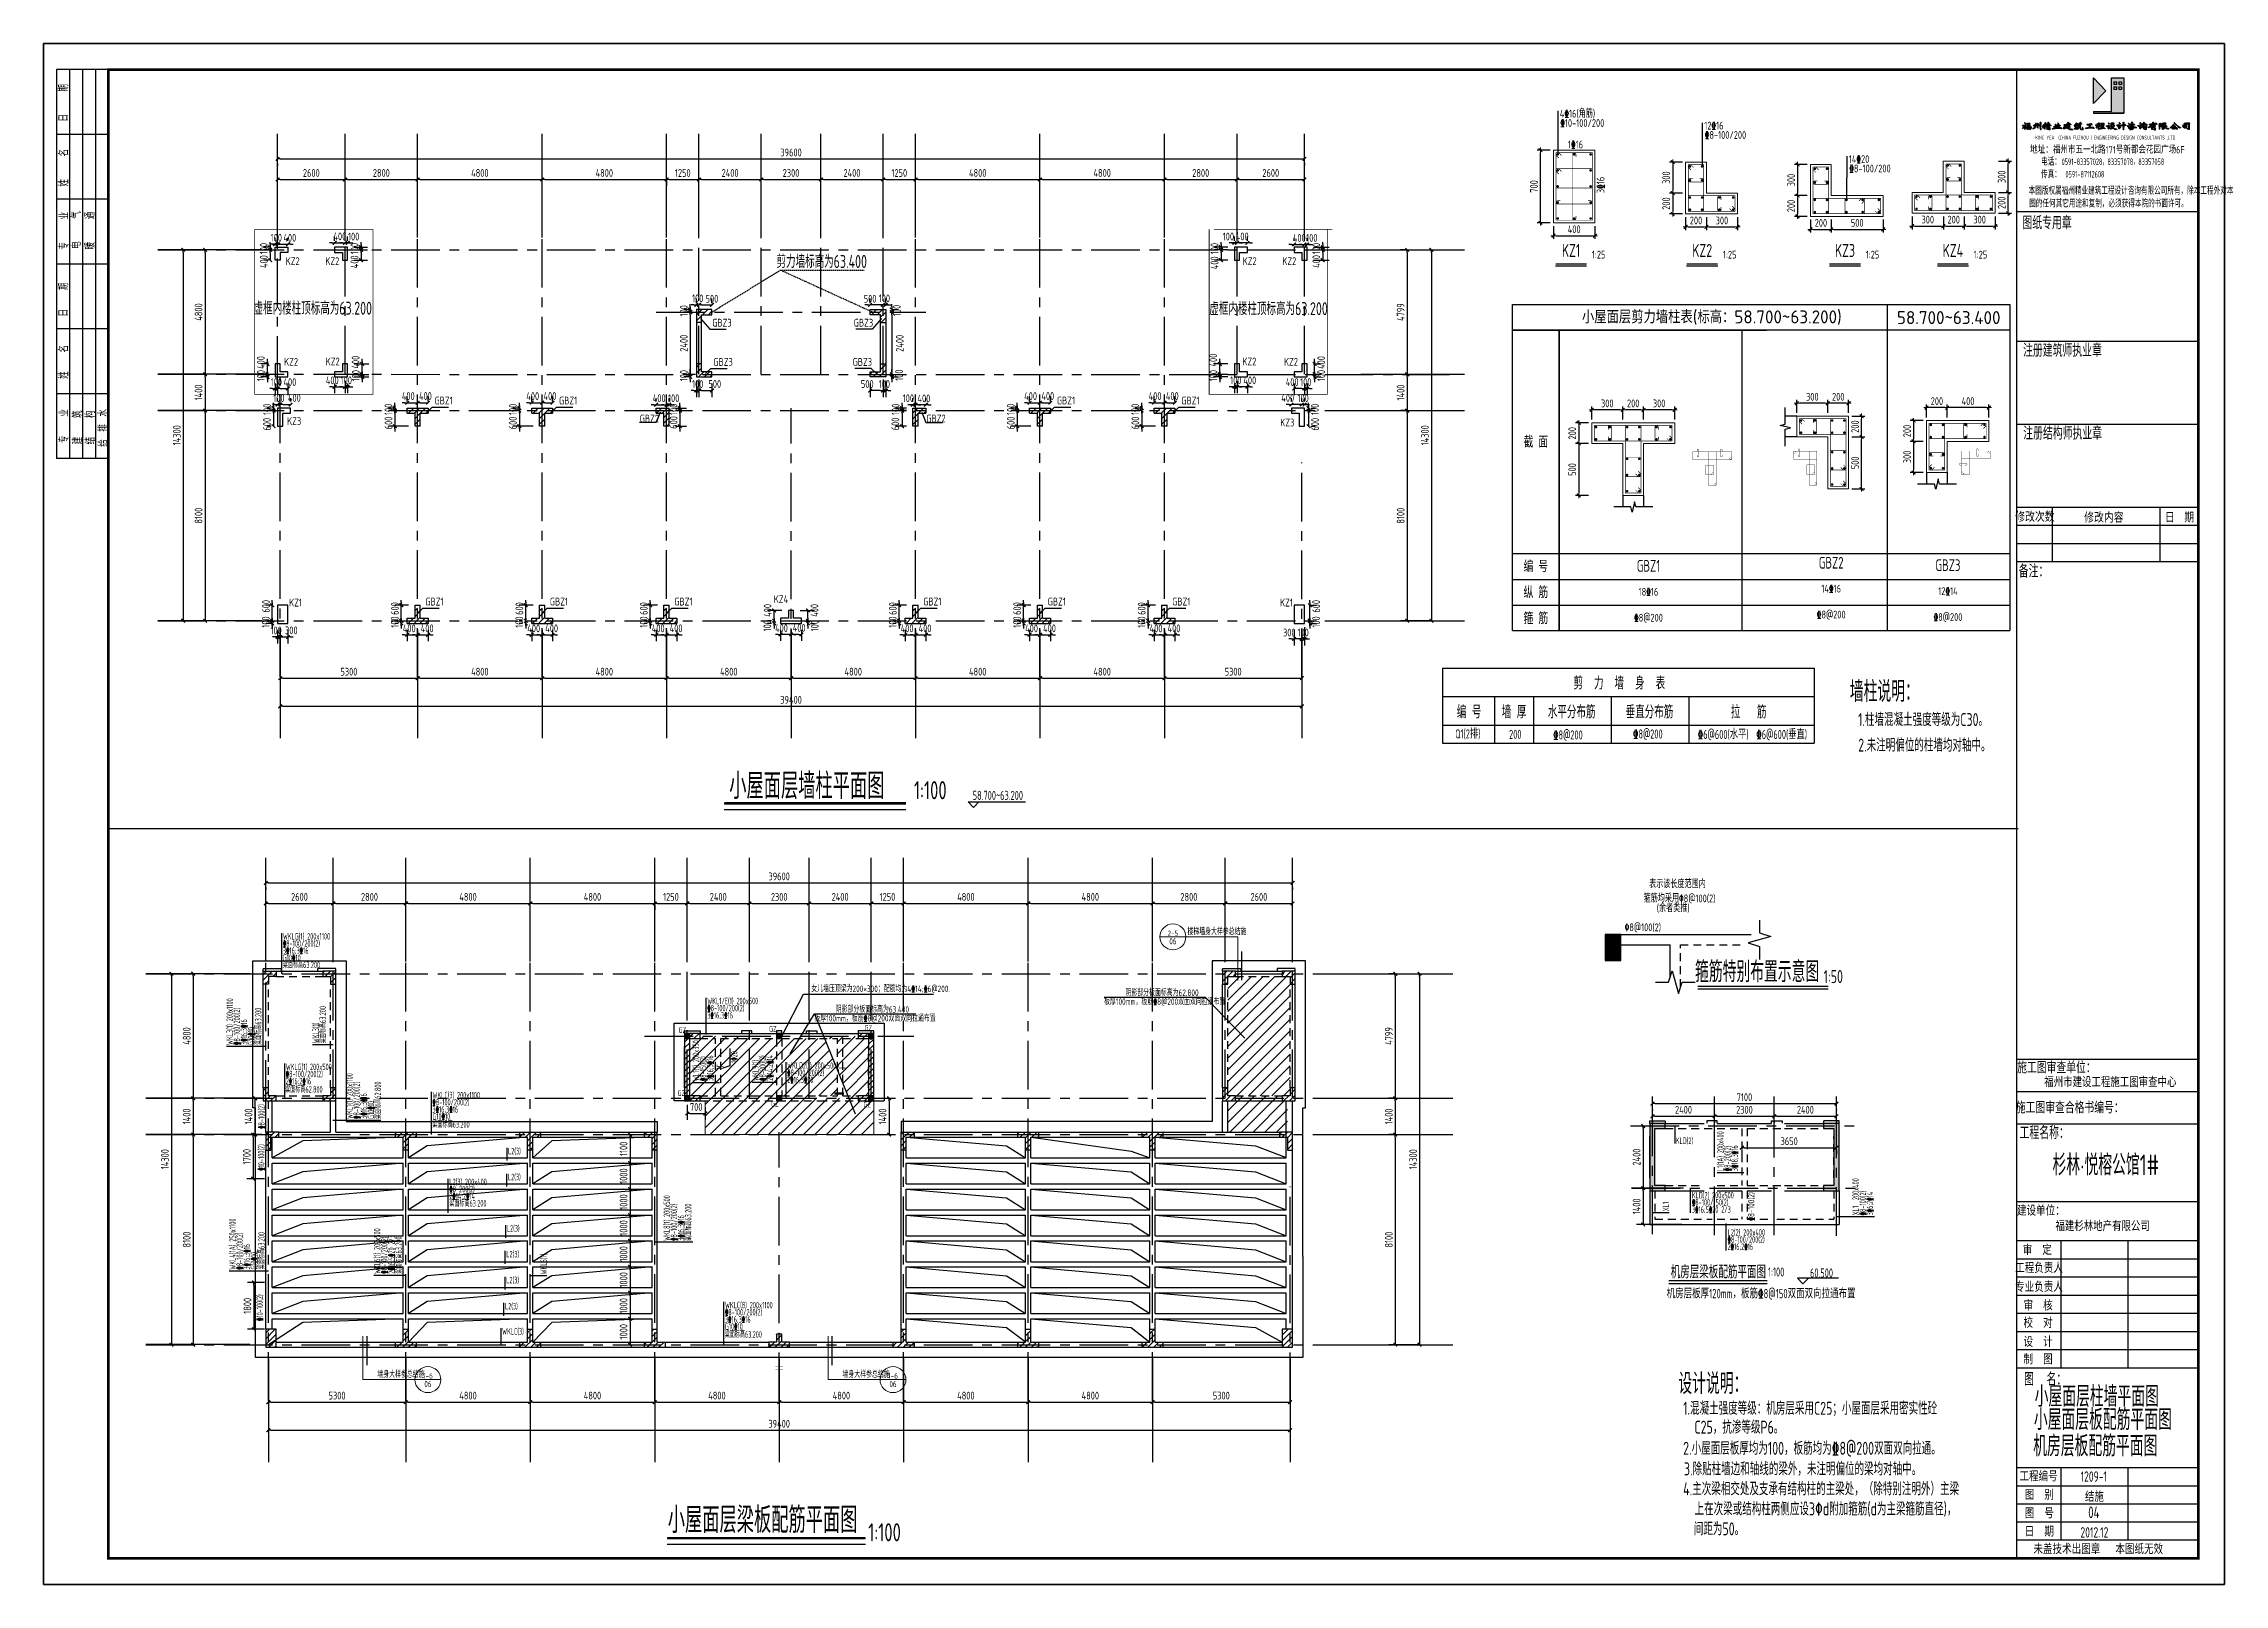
# Model space of a CAD drawing. Extents: x 580289 to 1106878, y -144605 to 78052.
# Drawn here: x 924820 to 1008920, y 18547 to 77947 of the extents above; entities that cross this region are included whole.
import ezdxf
from ezdxf.enums import TextEntityAlignment as Align

# ---------------------------------------------------------------- set-up
doc = ezdxf.new("R2010")
doc.units = 0
doc.header["$LTSCALE"] = 100
for name, pattern in [('3', [5, 3, -2]), ('CENTER', [2, 1.25, -0.25, 0.25, -0.25]), ('CONTINOUS', [0]), ('DASH', [0.35, 0.25, -0.1]), ('DASH_1_100', [5, 3, -2]), ('DASHED', [0.75, 0.5, -0.25])]:
    doc.linetypes.add(name, pattern=pattern)
doc.layers.get('0').update_dxf_attribs({"linetype": 'CONTINUOUS'})
doc.layers.get('Defpoints').update_dxf_attribs({"linetype": 'CONTINUOUS'})
for name, color, linetype in [('AXIS', 3, 'CONTINUOUS'), ('b边缘构件阴影', 240, 'CONTINUOUS'), ('COLU', 7, 'CONTINUOUS'), ('DIM', 3, 'CONTINUOUS'), ('HATCH', 254, 'CONTINUOUS'), ('mid', 7, 'CONTINUOUS'), ('Note', 7, 'CONTINUOUS'), ('PAXIS', 253, 'CENTER'), ('PUB_DIM', 3, 'CONTINUOUS'), ('SLABH', 2, 'CONTINUOUS'), ('TAB', 7, 'CONTINUOUS'), ('TEXT', 2, 'CONTINUOUS'), ('THICK', 6, 'CONTINUOUS'), ('THIN', 7, 'CONTINUOUS'), ('tm', 7, 'CONTINUOUS'), ('T图框', 7, 'CONTINUOUS'), ('图框', 254, 'CONTINUOUS'), ('垂直标注', 2, 'CONTINUOUS'), ('建筑隐线', 115, 'CONTINUOUS'), ('构件名称', 6, 'CONTINUOUS'), ('构造柱', 7, 'CONTINUOUS'), ('柱', 2, 'CONTINUOUS'), ('柱标注', 2, 'CONTINUOUS'), ('梁', 4, 'CONTINUOUS'), ('梁__实线', 4, 'CONTINUOUS'), ('梁__虚线', 4, 'DASH_1_100'), ('梁原位标注', 7, 'CONTINUOUS'), ('梁虚线', 134, '3'), ('水平标注', 2, 'CONTINUOUS'), ('水平钢筋', 7, 'CONTINUOUS'), ('管道井', 3, 'CONTINUOUS'), ('阴影', 7, 'CONTINUOUS'), ('零厚板', 7, 'CONTINUOUS')]:
    doc.layers.add(name, color=color, linetype=linetype)
for name, color, linetype, lineweight in [('DIM_IDEN', 1, 'CONTINUOUS', 18), ('REIN', 6, 'CONTINUOUS', 18), ('Z-柱大样外框', 7, 'CONTINUOUS', 18), ('Z-详图标注', 3, 'CONTINUOUS', 18), ('雨披', 7, 'CONTINUOUS', 18)]:
    doc.layers.add(name, color=color, linetype=linetype, lineweight=lineweight)
doc.styles.add('_TCH_LABEL', font='tssdeng.shx', dxfattribs={"width": 0.7, "bigfont": 'tssdchn.shx'})
doc.styles.add('DX', font='tssdeng.shx', dxfattribs={"width": 0.7, "bigfont": 'tssdchn.shx'})
doc.styles.add('HZ', font='tssdeng.shx', dxfattribs={"width": 0.7, "bigfont": 'tssdchn.shx'})
doc.styles.add('HZTXT', font='tssdeng.shx', dxfattribs={"width": 0.7, "bigfont": 'tssdchn.shx'})
doc.styles.add('HZTXT2', font='tssdeng.shx', dxfattribs={"width": 0.7, "bigfont": 'tssdchn.shx'})
doc.styles.get("Standard").update_dxf_attribs({"font": 'tssdeng.shx', "width": 0.7, "bigfont": 'tssdchn.shx'})
doc.styles.add('TCCAD_Dimension', font='Tssdeng.shx', dxfattribs={"width": 0.7, "bigfont": 'tssdchn.shx'})
doc.styles.add('TK', font='tssdeng.shx', dxfattribs={"width": 0.7, "bigfont": 'tssdchn.shx'})
doc.styles.add('TSSD_Dimension', font='Tssdeng.shx', dxfattribs={"width": 0.7, "bigfont": 'tssdchn.shx'})
doc.dimstyles.new('TCCAD_25_100', dxfattribs={"dimtxt": 300, "dimasz": 100, "dimexe": 125, "dimexo": 125, "dimgap": 100, "dimtad": 1, "dimdec": 0, "dimlfac": 0.25, "dimzin": 0, "dimdsep": 46, "dimtxsty": 'TCCAD_Dimension', "dimblk": '_TCDBK25_100', "dimcen": 0, "dimclrt": 7, "dimadec": 0, "dimazin": 0, "dimtfac": 1, "dimtdec": 0, "dimtix": 1, "dimtmove": 2, "dimatfit": 3, "dimfxl": 1, "dimtolj": 1, "dimtzin": 0, "dimarcsym": 0})
doc.dimstyles.new('TSSD_100_100$0', dxfattribs={"dimtxt": 300, "dimasz": 100, "dimexe": 250, "dimexo": 250, "dimgap": 100, "dimtad": 1, "dimdec": 0, "dimzin": 0, "dimdsep": 46, "dimtxsty": 'TSSD_Dimension', "dimblk": '_TSDBK', "dimblk1": '_TSDBK', "dimblk2": '_TSDBK', "dimsah": 1, "dimcen": 0, "dimclrt": 7, "dimadec": 0, "dimazin": 0, "dimtfac": 1, "dimtdec": 0, "dimtix": 1, "dimtmove": 2, "dimatfit": 3, "dimldrblk": '_TSDBK', "dimfxl": 1, "dimtolj": 1, "dimtzin": 0, "dimarcsym": 0})
pattern_1 = [(45, (477751.74, -13991.34), (-112.2532, 112.2532), [])]
pattern_2 = [(45, (659203.63, -127443.02), (-112.2532, 112.2532), [])]

msp = doc.modelspace()

# ---------------------------------------------------------------- texts
at = {"color": 4, "width": 0.7}
msp.add_text('杉林·悦榕公馆1#', height=800, dxfattribs=at).set_placement((1004346.7, 34763.5), align=Align.MIDDLE)
at = {"layer": 'DIM_IDEN', "color": 7, "style": '_TCH_LABEL'}
for s, height, width, p, p2 in [('2-5', 201.8, 0.866667, (968170.2, 43550.2), (968573.8, 43550.2)), ('06', 242.45, 0.892929, (968234.6, 43218.9), (968509.4, 43218.9))]:
    msp.add_text(s, height=height, rotation=360, dxfattribs=dict(at, width=width)).set_placement(p, p2, align=Align.FIT)
at = {"layer": 'DIM_IDEN', "color": 7, "style": '_TCH_LABEL', "width": 0.7}
msp.add_text('楼梯墙身大样参总结施', height=250, rotation=360, dxfattribs=at).set_placement((968930.4, 43584.8))
for p in [(937691.9, 26515.4), (955628.1, 26515.4)]:
    msp.add_text('墙身大样参总结施', height=250, dxfattribs=at).set_placement(p)
at = {"layer": 'DIM_IDEN', "color": 7, "style": '_TCH_LABEL'}
for s, height, width, p, p2 in [('1-6', 209.51, 0.80791, (939448.7, 26482.3), (939832.8, 26482.3)), ('06', 242.45, 0.892929, (939503.3, 26149.5), (939778.1, 26149.5)), ('1-6', 209.51, 0.80791, (957384.8, 26482.3), (957768.9, 26482.3)), ('06', 242.45, 0.892929, (957439.5, 26149.5), (957714.3, 26149.5))]:
    msp.add_text(s, height=height, dxfattribs=dict(at, width=width)).set_placement(p, p2, align=Align.FIT)
at = {"layer": 'Note', "color": 7, "width": 0.7}
for s, p in [('剪  力  墙  身  表', (985586.3, 53321.4)), ('编 号', (979791.5, 52209.3)), ('墙 厚', (981526.5, 52209.3)), ('水平分布筋', (983748.6, 52209.3)), ('垂直分布筋', (986748.6, 52209.3)), ('拉   筋', (990574.1, 52209.3))]:
    msp.add_text(s, height=500, dxfattribs=at).set_placement(p, align=Align.MIDDLE)
at = {"layer": 'PUB_DIM', "width": 0.7}
msp.add_text('58.700~63.200', height=350, rotation=0, dxfattribs=at).set_placement((961619.5, 48965.2), align=Align.MIDDLE_CENTER)
at = {"layer": 'SLABH', "width": 0.7}
msp.add_text('机房层板厚120mm，板筋\x848@150双面双向拉通布置', height=360, dxfattribs=at).set_placement((987412.2, 29577.1))
at = {"layer": 'TAB'}
for s, p in [('小屋面层剪力墙柱表(标高：58.700~63.200)', (989153.1, 67411.7)), ('58.700~63.400', (998289.2, 67384.7))]:
    msp.add_text(s, height=500, dxfattribs=at).set_placement(p, align=Align.MIDDLE_CENTER)
at = {"layer": 'TAB', "width": 0.7}
for s, p in [('截 面', (982367.8, 62594)), ('编 号', (982367.8, 57794)), ('GBZ1', (986711, 57814.5)), ('GBZ2', (993757.3, 57934.4)), ('GBZ3', (998260.3, 57840)), ('纵 筋', (982367.8, 56794)), ('箍 筋', (982367.8, 55794))]:
    msp.add_text(s, height=450, dxfattribs=at).set_placement(p, align=Align.MIDDLE_CENTER)
at = {"layer": 'TAB', "color": 7, "width": 0.7}
for s, p in [('18%%13216', (986711, 56814.5)), ('14\x8416', (993757.3, 56934.4)), ('12\x8414', (998260.3, 56840)), ('\x848@200', (986711, 55814.5)), ('\x848@200', (993757.3, 55934.4)), ('\x848@200', (998260.3, 55840))]:
    msp.add_text(s, height=300, dxfattribs=at).set_placement(p, align=Align.MIDDLE_CENTER)
at = {"layer": 'TEXT', "width": 0.7}
for s, height, p in [('4\x8416(角筋)', 300, (983292, 75097.3)), ('\x8410-100/200', 300, (983308.8, 74736.4)), ('12\x8416', 300, (988864.1, 74636.3)), ('\x848-100/200', 300, (988880.8, 74275.4)), ('14\x8420', 300, (994435, 73343.7)), ('\x848-100/200', 300, (994451.7, 72982.8)), ('GBZ3', 300, (950609, 67038)), ('GBZ3', 300, (950651.5, 65524.4)), ('GBZ1', 300, (939898.4, 64034.6)), ('GBZ1', 300, (944698.4, 64034.6)), ('GBZ1', 300, (963898.4, 64034.6)), ('GBZ1', 300, (968698.4, 64034.6)), ('GBZ2', 300, (947810.5, 63343)), ('GBZ1', 300, (939544, 56285.2)), ('GBZ1', 300, (944344, 56285.2)), ('GBZ1', 300, (949144, 56285.2)), ('GBZ1', 300, (958744, 56285.2)), ('GBZ1', 300, (963544, 56285.2)), ('GBZ1', 300, (968344, 56285.2)), ('墙柱说明：', 800, (994476.8, 52570.4)), ('2.未注明偏位的柱墙均对轴中。', 500, (994799.3, 50653)), ('小屋面层墙柱平面图', 1000, (951260.4, 48827.7)), ('1:100', 700, (958385.5, 48814.4)), ('箍筋特别布置示意图', 800, (988506.9, 41764.2)), ('1:50', 500, (993462.9, 41729.2)), ('设计说明：', 800, (987864.5, 25886.3)), ('1.混凝土强度等级：机房层采用C25；小屋面层采用密实性砼', 500, (988048.9, 25085.4)), ('C25，抗渗等级P6。', 500, (988481.1, 24357, 690.8)), ('2.小屋面层板厚均为100，板筋均为\x848@200双面双向拉通。', 500, (988048.9, 23544.1)), ('3.除贴柱墙边和轴线的梁外，未注明偏位的梁均对轴中。', 500, (988078.1, 22750.1)), ('4.主次梁相交处及支承有结构柱的主梁处，（除特别注明外）主梁', 500, (988048.9, 21980.9)), ('小屋面层梁板配筋平面图', 1000, (948890.3, 20529.6)), ('上在次梁或结构柱两侧应设3\x82d附加箍筋(d为主梁箍筋直径)，', 500, (988489.4, 21206.7)), ('04', 450, (1003670.4, 21100.4)), ('1:100', 700, (956620.6, 20204.7)), ('间距为50。', 500, (988460.3, 20437.5))]:
    msp.add_text(s, height=height, dxfattribs=at).set_placement(p)
msp.add_text('1\x8416', height=300, dxfattribs=at).set_placement((983896.9, 74057.5), align=Align.MIDDLE)
msp.add_text('3\x8416', height=300, rotation=90, dxfattribs=at).set_placement((984863.8, 72497.8), align=Align.MIDDLE)
for s, p in [('KZ1', (983727, 69572.2)), ('KZ2', (988783.3, 69572.2)), ('KZ3', (994289.7, 69572.2)), ('KZ4', (998451.2, 69572.2))]:
    msp.add_text(s, height=500, dxfattribs=at).set_placement(p, align=Align.BOTTOM_CENTER)
for s, height, p in [('1:25', 300, (984527, 69572.2)), ('1:25', 300, (989583.3, 69572.2)), ('1:25', 300, (995089.7, 69572.2)), ('1:25', 300, (999251.2, 69572.2)), ('1.柱墙混凝土强度等级为C30。', 500, (994794.6, 51487))]:
    msp.add_text(s, height=height, dxfattribs=at).set_placement(p, align=Align.BOTTOM_LEFT)
for s, p in [('GBZ3', (956065.2, 67038)), ('GBZ3', (956022.7, 65524.4)), ('GBZ2', (958863.7, 63343))]:
    msp.add_text(s, height=300, rotation=360, dxfattribs=at).set_placement(p)
at = {"layer": 'TEXT', "color": 7, "width": 0.7}
for s, p in [('200', (981813.8, 51319.1)), ('\x848@200', (984176.3, 51294.7)), ('%%1328@200', (987257.5, 51331.3)), ('\x846@600(水平)  \x846@600(垂直)', (992826.5, 51314.6))]:
    msp.add_text(s, height=350, dxfattribs=at).set_placement(p, align=Align.MIDDLE_RIGHT)
at = {"layer": 'TEXT', "text_generation_flag": 6, "width": 0.7}
for s, p in [('小屋面层柱墙平面图', (1001603.9, 25391.8)), ('小屋面层板配筋平面图', (1001573.2, 24497.2)), ('机房层板配筋平面图', (1001547.8, 23482.6))]:
    msp.add_text(s, height=800, rotation=180, dxfattribs=at).set_placement(p)
at = {"layer": 'tm', "width": 0.7}
for s, height, p in [('机房层梁板配筋平面图', 500, (987567.9, 30343.3)), ('1:100', 350, (991320.1, 30414.7))]:
    msp.add_text(s, height=height, dxfattribs=at).set_placement(p)
msp.add_text('60.500', height=350, rotation=0, dxfattribs=at).set_placement((993384, 30553), align=Align.MIDDLE)
at = {"layer": '垂直标注', "width": 0.6}
for s, p in [('WKL3(1) 200x1100', (932121.6, 39343.9)), ('\x848-100/200(2)', (932396.6, 39343.9)), ('粱面标高63.200', (933221.6, 39343.9)), ('粱面标高63.200', (935709.8, 39408.5)), ('3%%13216;3%%13216', (932671.6, 39343.9)), ('G10%%13210', (932946.6, 39343.9)), ('WKL3(1)', (935434.8, 39408.5)), ('WL1(1) 200x350', (950101.1, 37948.3)), ('\x848-150(2)', (950376.1, 37948.3)), ('3\x8416;3\x8416', (950651.1, 37948.3)), ('\x848-200(2)', (952674.5, 37959)), ('2\x8414;2\x8414', (952949.5, 37959)), ('WKL1(1) 200x1100', (936740.2, 36492.2)), ('WKL9(1)', (952399.5, 37959)), ('\x848-100/200(2)', (937015.2, 36492.2)), ('3%%13216;3%%13216', (937290.2, 36492.2)), ('G10%%13210', (937565.2, 36492.2)), ('粱面标高62.800', (937833, 36489.6)), ('%%1328-100(2)', (933345.8, 36109.2)), ('\x8410-100(2)', (933337.9, 34492.5)), ('L1(1A) 200x400', (989609.2, 34476.3)), ('3%%13218;3%%13216', (990159.2, 34476.3)), ('\x848-200(2)', (989884.2, 34476.3)), ('XL1  200x400', (994824.3, 32772.4)), ('WKL8(1) 200x500', (948976.6, 31791.1)), ('\x848-100/200(2)', (949251.6, 31791.1)), ('粱面标高63.200', (949801.6, 31791.1)), ('XL1', (987505.1, 32925.8)), ('\x848-100(2)', (995099.3, 32772.4)), ('3\x846;2\x8414', (995374.3, 32772.4)), ('WKL4(1A) 250x1100', (932230.2, 30681.1)), ('3%%13216;3%%13216', (949526.6, 31791.1)), ('\x848-100/200(2)', (932505.2, 30681.1)), ('3%%13216;3%%13216', (932780.2, 30681.1)), ('G10%%13210', (933055.2, 30681.1)), ('粱面标高63.200', (933345, 30696.7)), ('WKL6(1) 200x500', (937808, 30521.8)), ('\x848-100/200(2)', (938083, 30521.8)), ('2\x8416;5\x8420 2/3', (938358, 30521.8)), ('粱面标高63.200', (938633, 30521.8)), ('WKL6(1) ', (944227.2, 30495.6)), ('\x8410-100(2)', (933278, 28702.3))]:
    msp.add_text(s, height=250, rotation=90, dxfattribs=at).set_placement(p)
msp.add_text('1%%13020', height=250, rotation=90, dxfattribs=at).set_placement((951451.8, 38878.5), align=Align.MIDDLE)
at = {"layer": '构件名称', "color": 7, "width": 0.7}
msp.add_text('Q1(2排)', height=350, dxfattribs=at).set_placement((979256.9, 51160.3))
at = {"layer": '构件名称', "width": 0.7}
for s, p in [('女儿墙压顶梁为200×300；配筋均为4%%13214;%%1326@200.', (954424.4, 41384.6)), ('阴影部分板面标高为62.800', (966539, 41232.4)), ('板厚100mm，板筋\x848@200双面双向拉通布置', (954546, 40246.2)), ('阴影部分板面标高为63.400', (955369.2, 40590.7)), ('板厚100mm，板筋\x848@200双面双向拉通布置', (965715.8, 40887.9))]:
    msp.add_text(s, height=250, dxfattribs=at).set_placement(p)
at = {"layer": '构造柱', "width": 0.7}
for p in [(949306.4, 39804.6), (952798.1, 39854.7), (956477.8, 39885.9), (949269.2, 37375.3), (952875.4, 36967.9), (956439, 36936.6)]:
    msp.add_text('GZ', height=220, dxfattribs=at).set_placement(p)
at = {"layer": '柱', "linetype": 'DASHED', "width": 0.7}
msp.add_text('剪力墙标高为63.400', height=500, dxfattribs=at).set_placement((953083.7, 69298.3))
for p in [(935200.3, 67746.4), (972058.1, 67728.7)]:
    msp.add_text('虚框内楼柱顶标高为63.200', height=500, dxfattribs=at).set_placement(p, align=Align.MIDDLE_CENTER)
at = {"layer": '柱标注', "width": 0.7}
for s, p in [('KZ2', (934426.5, 69562.8)), ('KZ2', (935956.3, 69562.8)), ('KZ2', (934364.1, 65679.2)), ('KZ2', (935968, 65689.6)), ('KZ3', (934481.2, 63394.6)), ('KZ3', (972781.8, 63338.5)), ('KZ1', (934537.5, 56395.6)), ('KZ4', (953257.3, 56531))]:
    msp.add_text(s, height=300, dxfattribs=at).set_placement(p, align=Align.MIDDLE_CENTER)
for s, p in [('KZ2', (971331.7, 69562.8)), ('KZ2', (972861.6, 69562.8)), ('KZ2', (971320.1, 65689.6)), ('KZ2', (972924, 65679.2)), ('KZ1', (972750.5, 56395.6))]:
    msp.add_text(s, height=300, rotation=360, dxfattribs=at).set_placement(p, align=Align.MIDDLE_CENTER)
at = {"layer": '梁原位标注', "width": 0.7}
msp.add_text('\x848-100(2)', height=250, rotation=90, dxfattribs=at).set_placement((990795.2, 32560))
at = {"layer": '水平标注', "width": 0.6}
for s, p in [('WKLG(1) 200x1100', (934046.5, 43406)), ('3%%13216;3%%13216', (934046.5, 42856)), ('\x848-100/200(2)', (934046.5, 43131)), ('粱面标高63.200', (934046.5, 42306)), ('G10%%13210', (934046.5, 42581)), ('WKL1/E(1) 200x500', (950414.8, 40913.3)), ('3%%13216;3%%13216', (950414.8, 40363.3)), ('\x848-100/200(2)', (950414.8, 40638.3)), ('WKLD2(1) 200x500', (953494.9, 38423.5)), ('WKLG(1) 200x500', (934158.4, 38373.9)), ('2\x8416;2\x8416', (934158.4, 37823.9)), ('\x848-100/200(2)', (934158.4, 38098.9)), ('2%%13216;3%%13220', (953494.9, 37873.5)), ('\x848-100/200(2)', (953494.9, 38148.5)), ('粱面标高62.800', (934136.3, 37506.1)), ('WKLC(3) 200x1100', (939814.8, 37285)), ('\x848-100/200(2)', (939814.8, 37010)), ('粱面标高63.200', (939814.8, 36156.8)), ('3%%13216;3%%13216', (939814.8, 36735)), ('G10%%13210', (939814.8, 36460)), ('L2(3)', (942728.1, 35127.6)), ('KLD(2)', (987766.8, 35527.8)), ('L2(3) 200x400', (940464.4, 33938.1)), ('\x848-200(2)', (940464.4, 33663.1)), ('L2(3)', (942725.9, 34129.3)), ('KLD(2) 200x500', (988386.8, 33425.2)), ('粱面标高63.200', (940464.4, 33113.1)), ('2\x8414;2\x8414', (940464.4, 33388.1)), ('3%%13216;5%%13220 2/3', (988386.8, 32875.2)), ('%%1328-100/150(2)', (988386.8, 33150.2)), ('L2(3)', (942683.4, 32149.8)), ('L2(2) 200x400', (989761.5, 31992.7)), ('\x848-100/200(2)', (989761.5, 31717.7)), ('L2(3)', (942661.9, 31153.4)), ('2\x8416;2\x8416', (989761.5, 31442.7)), ('L2(3)', (942659.7, 30152.8)), ('WKLC(8) 200x1100', (951095.1, 29189.9)), ('L2(3)', (942611.9, 29147.6)), ('3%%13216;3%%13216', (951095.1, 28639.9)), ('G10%%13210', (951095.1, 28364.9)), ('\x848-100/200(2)', (951095.1, 28914.9)), ('WKLC(3)', (942500.9, 28175.6)), ('粱面标高63.200', (951085.7, 28058.9))]:
    msp.add_text(s, height=250, dxfattribs=at).set_placement(p)
at = {"layer": '水平钢筋', "width": 0.7}
for s, p in [('表示该长度范围内', (986736.1, 45392.1)), ('箍筋均采用\x828@100(2)', (986524.2, 44843.6)), ('(余者类推)', (987030.5, 44467.3)), ('\x828@100(2)', (985792.6, 43729.1))]:
    msp.add_text(s, height=300, dxfattribs=at).set_placement(p)

# ---------------------------------------------------------------- blocks, each defined once
blk = doc.blocks.new('_TSDBK')
blk.add_line((-1, 0), (0, 0))
at = {"const_width": 0.5}
blk.add_lwpolyline([(-0.7, -0.7), (0.7, 0.7)], dxfattribs=at)
blk = doc.blocks.new('*D1584')
at = {"layer": 'Defpoints', "color": 0}
for p in [(931046, 69999), (931046, 65199), (931046, 65199)]:
    blk.add_point(p, dxfattribs=at)
at = {"layer": 'DIM', "color": 0, "lineweight": -2}
for p, q in [((930796, 69999), (930796, 69999)), ((931046, 69899), (931046, 65299))]:
    blk.add_line(p, q, dxfattribs=at)
at = {"layer": 'DIM', "color": 0, "lineweight": -2, "xscale": 100, "yscale": 100, "zscale": 100}
for p, rotation in [((931046, 69999), 90), ((931046, 65199), 270)]:
    blk.add_blockref('_TSDBK', p, dxfattribs=dict(at, rotation=rotation))
at = {"layer": 'DIM', "color": 7, "insert": (930796, 67599), "char_height": 300, "attachment_point": 5, "rotation": 90, "style": 'TSSD_Dimension'}
blk.add_mtext('\\A1;4800', dxfattribs=at)
blk = doc.blocks.new('*D1585')
at = {"layer": 'Defpoints', "color": 0}
for p in [(931046, 65199), (931046, 63799), (931046, 63799)]:
    blk.add_point(p, dxfattribs=at)
at = {"layer": 'DIM', "color": 0, "lineweight": -2}
blk.add_line((931046, 65099), (931046, 63899), dxfattribs=at)
at = {"layer": 'DIM', "color": 0, "lineweight": -2, "xscale": 100, "yscale": 100, "zscale": 100}
for p, rotation in [((931046, 65199), 90), ((931046, 63799), 270)]:
    blk.add_blockref('_TSDBK', p, dxfattribs=dict(at, rotation=rotation))
at = {"layer": 'DIM', "color": 7, "insert": (930796, 64499), "char_height": 300, "attachment_point": 5, "rotation": 90, "style": 'TSSD_Dimension'}
blk.add_mtext('\\A1;1400', dxfattribs=at)
blk = doc.blocks.new('*D1586')
at = {"layer": 'Defpoints', "color": 0}
for p in [(931046, 63799), (931046, 55699), (931046, 55699)]:
    blk.add_point(p, dxfattribs=at)
at = {"layer": 'DIM', "color": 0, "lineweight": -2}
for p, q in [((931046, 63699), (931046, 55799)), ((931296, 55699), (931296, 55699))]:
    blk.add_line(p, q, dxfattribs=at)
at = {"layer": 'DIM', "color": 0, "lineweight": -2, "xscale": 100, "yscale": 100, "zscale": 100}
for p, rotation in [((931046, 63799), 90), ((931046, 55699), 270)]:
    blk.add_blockref('_TSDBK', p, dxfattribs=dict(at, rotation=rotation))
at = {"layer": 'DIM', "color": 7, "insert": (930796, 59749), "char_height": 300, "attachment_point": 5, "rotation": 90, "style": 'TSSD_Dimension'}
blk.add_mtext('\\A1;8100', dxfattribs=at)
blk = doc.blocks.new('*D1587')
at = {"layer": 'Defpoints', "color": 0}
for p in [(933844, 72647), (936444, 72711), (936444, 72647)]:
    blk.add_point(p, dxfattribs=at)
at = {"layer": 'DIM', "color": 0, "lineweight": -2}
for p, q in [((933844, 72897), (933844, 72961)), ((933944, 72711), (936344, 72711)), ((936444, 72897), (936444, 72961))]:
    blk.add_line(p, q, dxfattribs=at)
at = {"layer": 'DIM', "color": 0, "lineweight": -2, "xscale": 100, "yscale": 100, "zscale": 100, "rotation": 180}
blk.add_blockref('_TSDBK', (933844, 72711), dxfattribs=at)
at = {"layer": 'DIM', "color": 0, "lineweight": -2, "xscale": 100, "yscale": 100, "zscale": 100}
blk.add_blockref('_TSDBK', (936444, 72711), dxfattribs=at)
at = {"layer": 'DIM', "color": 7, "insert": (935144, 72961), "char_height": 300, "attachment_point": 5, "style": 'TSSD_Dimension'}
blk.add_mtext('\\A1;2600', dxfattribs=at)
blk = doc.blocks.new('*D1588')
at = {"layer": 'Defpoints', "color": 0}
for p in [(936444, 72647), (939244, 72711), (939244, 72647)]:
    blk.add_point(p, dxfattribs=at)
at = {"layer": 'DIM', "color": 0, "lineweight": -2}
for p, q in [((936444, 72897), (936444, 72961)), ((936544, 72711), (939144, 72711)), ((939244, 72897), (939244, 72961))]:
    blk.add_line(p, q, dxfattribs=at)
at = {"layer": 'DIM', "color": 0, "lineweight": -2, "xscale": 100, "yscale": 100, "zscale": 100, "rotation": 180}
blk.add_blockref('_TSDBK', (936444, 72711), dxfattribs=at)
at = {"layer": 'DIM', "color": 0, "lineweight": -2, "xscale": 100, "yscale": 100, "zscale": 100}
blk.add_blockref('_TSDBK', (939244, 72711), dxfattribs=at)
at = {"layer": 'DIM', "color": 7, "insert": (937844, 72961), "char_height": 300, "attachment_point": 5, "style": 'TSSD_Dimension'}
blk.add_mtext('\\A1;2800', dxfattribs=at)
blk = doc.blocks.new('*D1589')
at = {"layer": 'Defpoints', "color": 0}
for p in [(939244, 72647), (944044, 72711), (944044, 72647)]:
    blk.add_point(p, dxfattribs=at)
at = {"layer": 'DIM', "color": 0, "lineweight": -2}
for p, q in [((939244, 72897), (939244, 72961)), ((939344, 72711), (943944, 72711)), ((944044, 72897), (944044, 72961))]:
    blk.add_line(p, q, dxfattribs=at)
at = {"layer": 'DIM', "color": 0, "lineweight": -2, "xscale": 100, "yscale": 100, "zscale": 100, "rotation": 180}
blk.add_blockref('_TSDBK', (939244, 72711), dxfattribs=at)
at = {"layer": 'DIM', "color": 0, "lineweight": -2, "xscale": 100, "yscale": 100, "zscale": 100}
blk.add_blockref('_TSDBK', (944044, 72711), dxfattribs=at)
at = {"layer": 'DIM', "color": 7, "insert": (941644, 72961), "char_height": 300, "attachment_point": 5, "style": 'TSSD_Dimension'}
blk.add_mtext('\\A1;4800', dxfattribs=at)
blk = doc.blocks.new('*D1590')
at = {"layer": 'Defpoints', "color": 0}
for p in [(944044, 72647), (948844, 72925), (948844, 72711)]:
    blk.add_point(p, dxfattribs=at)
at = {"layer": 'DIM', "color": 0, "lineweight": -2}
for p, q in [((944044, 72897), (944044, 72961)), ((944144, 72711), (948744, 72711)), ((948844, 72675), (948844, 72461))]:
    blk.add_line(p, q, dxfattribs=at)
at = {"layer": 'DIM', "color": 0, "lineweight": -2, "xscale": 100, "yscale": 100, "zscale": 100, "rotation": 180}
blk.add_blockref('_TSDBK', (944044, 72711), dxfattribs=at)
at = {"layer": 'DIM', "color": 0, "lineweight": -2, "xscale": 100, "yscale": 100, "zscale": 100}
blk.add_blockref('_TSDBK', (948844, 72711), dxfattribs=at)
at = {"layer": 'DIM', "color": 7, "insert": (946444, 72961), "char_height": 300, "attachment_point": 5, "style": 'TSSD_Dimension'}
blk.add_mtext('\\A1;4800', dxfattribs=at)
blk = doc.blocks.new('*D1591')
at = {"layer": 'Defpoints', "color": 0}
for p in [(948844, 72711), (950094, 72711), (950094, 72711)]:
    blk.add_point(p, dxfattribs=at)
at = {"layer": 'DIM', "color": 0, "lineweight": -2}
for p, q in [((948944, 72711), (949994, 72711)), ((950094, 72961), (950094, 72961))]:
    blk.add_line(p, q, dxfattribs=at)
at = {"layer": 'DIM', "color": 0, "lineweight": -2, "xscale": 100, "yscale": 100, "zscale": 100, "rotation": 180}
blk.add_blockref('_TSDBK', (948844, 72711), dxfattribs=at)
at = {"layer": 'DIM', "color": 0, "lineweight": -2, "xscale": 100, "yscale": 100, "zscale": 100}
blk.add_blockref('_TSDBK', (950094, 72711), dxfattribs=at)
at = {"layer": 'DIM', "color": 7, "insert": (949469, 72961), "char_height": 300, "attachment_point": 5, "style": 'TSSD_Dimension'}
blk.add_mtext('\\A1;1250', dxfattribs=at)
blk = doc.blocks.new('*D1592')
at = {"layer": 'Defpoints', "color": 0}
for p in [(950094, 72711), (952494, 72711), (952494, 72711)]:
    blk.add_point(p, dxfattribs=at)
at = {"layer": 'DIM', "color": 0, "lineweight": -2}
for p, q in [((950094, 72961), (950094, 72961)), ((950194, 72711), (952394, 72711)), ((952494, 72961), (952494, 72961))]:
    blk.add_line(p, q, dxfattribs=at)
at = {"layer": 'DIM', "color": 0, "lineweight": -2, "xscale": 100, "yscale": 100, "zscale": 100, "rotation": 180}
blk.add_blockref('_TSDBK', (950094, 72711), dxfattribs=at)
at = {"layer": 'DIM', "color": 0, "lineweight": -2, "xscale": 100, "yscale": 100, "zscale": 100}
blk.add_blockref('_TSDBK', (952494, 72711), dxfattribs=at)
at = {"layer": 'DIM', "color": 7, "insert": (951294, 72961), "char_height": 300, "attachment_point": 5, "style": 'TSSD_Dimension'}
blk.add_mtext('\\A1;2400', dxfattribs=at)
blk = doc.blocks.new('*D1593')
at = {"layer": 'Defpoints', "color": 0}
for p in [(952494, 72711), (954794, 72711), (954794, 72711)]:
    blk.add_point(p, dxfattribs=at)
at = {"layer": 'DIM', "color": 0, "lineweight": -2}
for p, q in [((952594, 72711), (954694, 72711)), ((954794, 72961), (954794, 72961))]:
    blk.add_line(p, q, dxfattribs=at)
at = {"layer": 'DIM', "color": 0, "lineweight": -2, "xscale": 100, "yscale": 100, "zscale": 100, "rotation": 180}
blk.add_blockref('_TSDBK', (952494, 72711), dxfattribs=at)
at = {"layer": 'DIM', "color": 0, "lineweight": -2, "xscale": 100, "yscale": 100, "zscale": 100}
blk.add_blockref('_TSDBK', (954794, 72711), dxfattribs=at)
at = {"layer": 'DIM', "color": 7, "insert": (953644, 72961), "char_height": 300, "attachment_point": 5, "style": 'TSSD_Dimension'}
blk.add_mtext('\\A1;2300', dxfattribs=at)
blk = doc.blocks.new('*D1594')
at = {"layer": 'Defpoints', "color": 0}
for p in [(954794, 72711), (957194, 72711), (957194, 72711)]:
    blk.add_point(p, dxfattribs=at)
at = {"layer": 'DIM', "color": 0, "lineweight": -2}
for p, q in [((954794, 72961), (954794, 72961)), ((954894, 72711), (957094, 72711)), ((957194, 72961), (957194, 72961))]:
    blk.add_line(p, q, dxfattribs=at)
at = {"layer": 'DIM', "color": 0, "lineweight": -2, "xscale": 100, "yscale": 100, "zscale": 100, "rotation": 180}
blk.add_blockref('_TSDBK', (954794, 72711), dxfattribs=at)
at = {"layer": 'DIM', "color": 0, "lineweight": -2, "xscale": 100, "yscale": 100, "zscale": 100}
blk.add_blockref('_TSDBK', (957194, 72711), dxfattribs=at)
at = {"layer": 'DIM', "color": 7, "insert": (955994, 72961), "char_height": 300, "attachment_point": 5, "style": 'TSSD_Dimension'}
blk.add_mtext('\\A1;2400', dxfattribs=at)
blk = doc.blocks.new('*D1595')
at = {"layer": 'Defpoints', "color": 0}
for p in [(957194, 72711), (958444, 72711), (958444, 72711)]:
    blk.add_point(p, dxfattribs=at)
at = {"layer": 'DIM', "color": 0, "lineweight": -2}
for p, q in [((957194, 72961), (957194, 72961)), ((957294, 72711), (958344, 72711)), ((958444, 72961), (958444, 72961))]:
    blk.add_line(p, q, dxfattribs=at)
at = {"layer": 'DIM', "color": 0, "lineweight": -2, "xscale": 100, "yscale": 100, "zscale": 100, "rotation": 180}
blk.add_blockref('_TSDBK', (957194, 72711), dxfattribs=at)
at = {"layer": 'DIM', "color": 0, "lineweight": -2, "xscale": 100, "yscale": 100, "zscale": 100}
blk.add_blockref('_TSDBK', (958444, 72711), dxfattribs=at)
at = {"layer": 'DIM', "color": 7, "insert": (957819, 72961), "char_height": 300, "attachment_point": 5, "style": 'TSSD_Dimension'}
blk.add_mtext('\\A1;1250', dxfattribs=at)
blk = doc.blocks.new('*D1596')
at = {"layer": 'Defpoints', "color": 0}
for p in [(958444, 72711), (963244, 72711), (963244, 72711)]:
    blk.add_point(p, dxfattribs=at)
at = {"layer": 'DIM', "color": 0, "lineweight": -2}
for p, q in [((958444, 72961), (958444, 72961)), ((958544, 72711), (963144, 72711)), ((963244, 72961), (963244, 72961))]:
    blk.add_line(p, q, dxfattribs=at)
at = {"layer": 'DIM', "color": 0, "lineweight": -2, "xscale": 100, "yscale": 100, "zscale": 100, "rotation": 180}
blk.add_blockref('_TSDBK', (958444, 72711), dxfattribs=at)
at = {"layer": 'DIM', "color": 0, "lineweight": -2, "xscale": 100, "yscale": 100, "zscale": 100}
blk.add_blockref('_TSDBK', (963244, 72711), dxfattribs=at)
at = {"layer": 'DIM', "color": 7, "insert": (960844, 72961), "char_height": 300, "attachment_point": 5, "style": 'TSSD_Dimension'}
blk.add_mtext('\\A1;4800', dxfattribs=at)
blk = doc.blocks.new('*D1597')
at = {"layer": 'Defpoints', "color": 0}
for p in [(963244, 72711), (968044, 72711), (968044, 72711)]:
    blk.add_point(p, dxfattribs=at)
at = {"layer": 'DIM', "color": 0, "lineweight": -2}
for p, q in [((963244, 72961), (963244, 72961)), ((963344, 72711), (967944, 72711)), ((968044, 72961), (968044, 72961))]:
    blk.add_line(p, q, dxfattribs=at)
at = {"layer": 'DIM', "color": 0, "lineweight": -2, "xscale": 100, "yscale": 100, "zscale": 100, "rotation": 180}
blk.add_blockref('_TSDBK', (963244, 72711), dxfattribs=at)
at = {"layer": 'DIM', "color": 0, "lineweight": -2, "xscale": 100, "yscale": 100, "zscale": 100}
blk.add_blockref('_TSDBK', (968044, 72711), dxfattribs=at)
at = {"layer": 'DIM', "color": 7, "insert": (965644, 72961), "char_height": 300, "attachment_point": 5, "style": 'TSSD_Dimension'}
blk.add_mtext('\\A1;4800', dxfattribs=at)
blk = doc.blocks.new('*D1598')
at = {"layer": 'Defpoints', "color": 0}
for p in [(968044, 72711), (970844, 72711), (970844, 72711)]:
    blk.add_point(p, dxfattribs=at)
at = {"layer": 'DIM', "color": 0, "lineweight": -2}
for p, q in [((968044, 72961), (968044, 72961)), ((968144, 72711), (970744, 72711)), ((970844, 72961), (970844, 72961))]:
    blk.add_line(p, q, dxfattribs=at)
at = {"layer": 'DIM', "color": 0, "lineweight": -2, "xscale": 100, "yscale": 100, "zscale": 100, "rotation": 180}
blk.add_blockref('_TSDBK', (968044, 72711), dxfattribs=at)
at = {"layer": 'DIM', "color": 0, "lineweight": -2, "xscale": 100, "yscale": 100, "zscale": 100}
blk.add_blockref('_TSDBK', (970844, 72711), dxfattribs=at)
at = {"layer": 'DIM', "color": 7, "insert": (969444, 72961), "char_height": 300, "attachment_point": 5, "style": 'TSSD_Dimension'}
blk.add_mtext('\\A1;2800', dxfattribs=at)
blk = doc.blocks.new('*D1599')
at = {"layer": 'Defpoints', "color": 0}
for p in [(970844, 72711), (973444, 72711), (973444, 72711)]:
    blk.add_point(p, dxfattribs=at)
at = {"layer": 'DIM', "color": 0, "lineweight": -2}
for p, q in [((970844, 72961), (970844, 72961)), ((970944, 72711), (973344, 72711)), ((973444, 72961), (973444, 72961))]:
    blk.add_line(p, q, dxfattribs=at)
at = {"layer": 'DIM', "color": 0, "lineweight": -2, "xscale": 100, "yscale": 100, "zscale": 100, "rotation": 180}
blk.add_blockref('_TSDBK', (970844, 72711), dxfattribs=at)
at = {"layer": 'DIM', "color": 0, "lineweight": -2, "xscale": 100, "yscale": 100, "zscale": 100}
blk.add_blockref('_TSDBK', (973444, 72711), dxfattribs=at)
at = {"layer": 'DIM', "color": 7, "insert": (972144, 72961), "char_height": 300, "attachment_point": 5, "style": 'TSSD_Dimension'}
blk.add_mtext('\\A1;2600', dxfattribs=at)
blk = doc.blocks.new('*D1600')
at = {"layer": 'Defpoints', "color": 0}
for p in [(977620, 69996), (977404, 65197), (977620, 65197)]:
    blk.add_point(p, dxfattribs=at)
at = {"layer": 'DIM', "color": 0, "lineweight": -2}
for p, q in [((977370, 69996), (977154, 69996)), ((977404, 69896), (977404, 65297)), ((977370, 65197), (977154, 65197))]:
    blk.add_line(p, q, dxfattribs=at)
at = {"layer": 'DIM', "color": 0, "lineweight": -2, "xscale": 100, "yscale": 100, "zscale": 100}
for p, rotation in [((977404, 69996), 90), ((977404, 65197), 270)]:
    blk.add_blockref('_TSDBK', p, dxfattribs=dict(at, rotation=rotation))
at = {"layer": 'DIM', "color": 7, "insert": (977154, 67597), "char_height": 300, "attachment_point": 5, "rotation": 90, "style": 'TSSD_Dimension'}
blk.add_mtext('\\A1;4799', dxfattribs=at)
blk = doc.blocks.new('*D1601')
at = {"layer": 'Defpoints', "color": 0}
for p in [(977620, 65197), (977404, 63797), (977620, 63797)]:
    blk.add_point(p, dxfattribs=at)
at = {"layer": 'DIM', "color": 0, "lineweight": -2}
for p, q in [((977370, 65197), (977154, 65197)), ((977404, 65097), (977404, 63897)), ((977370, 63797), (977154, 63797))]:
    blk.add_line(p, q, dxfattribs=at)
at = {"layer": 'DIM', "color": 0, "lineweight": -2, "xscale": 100, "yscale": 100, "zscale": 100}
for p, rotation in [((977404, 65197), 90), ((977404, 63797), 270)]:
    blk.add_blockref('_TSDBK', p, dxfattribs=dict(at, rotation=rotation))
at = {"layer": 'DIM', "color": 7, "insert": (977154, 64497), "char_height": 300, "attachment_point": 5, "rotation": 90, "style": 'TSSD_Dimension'}
blk.add_mtext('\\A1;1400', dxfattribs=at)
blk = doc.blocks.new('*D1602')
at = {"layer": 'Defpoints', "color": 0}
for p in [(977620, 63797), (977404, 55697), (978590, 55697)]:
    blk.add_point(p, dxfattribs=at)
at = {"layer": 'DIM', "color": 0, "lineweight": -2}
for p, q in [((977370, 63797), (977154, 63797)), ((977404, 63697), (977404, 55797)), ((978340, 55697), (977154, 55697))]:
    blk.add_line(p, q, dxfattribs=at)
at = {"layer": 'DIM', "color": 0, "lineweight": -2, "xscale": 100, "yscale": 100, "zscale": 100}
for p, rotation in [((977404, 63797), 90), ((977404, 55697), 270)]:
    blk.add_blockref('_TSDBK', p, dxfattribs=dict(at, rotation=rotation))
at = {"layer": 'DIM', "color": 7, "insert": (977154, 59747), "char_height": 300, "attachment_point": 5, "rotation": 90, "style": 'TSSD_Dimension'}
blk.add_mtext('\\A1;8100', dxfattribs=at)
blk = doc.blocks.new('*D1603')
at = {"layer": 'Defpoints', "color": 0}
for p in [(933944, 53539), (939244, 53539), (939244, 53484)]:
    blk.add_point(p, dxfattribs=at)
at = {"layer": 'DIM', "color": 0, "lineweight": -2}
for p, q in [((933944, 53289), (933944, 53234)), ((934044, 53484), (939144, 53484)), ((939244, 53289), (939244, 53234))]:
    blk.add_line(p, q, dxfattribs=at)
at = {"layer": 'DIM', "color": 0, "lineweight": -2, "xscale": 100, "yscale": 100, "zscale": 100, "rotation": 180}
blk.add_blockref('_TSDBK', (933944, 53484), dxfattribs=at)
at = {"layer": 'DIM', "color": 0, "lineweight": -2, "xscale": 100, "yscale": 100, "zscale": 100}
blk.add_blockref('_TSDBK', (939244, 53484), dxfattribs=at)
at = {"layer": 'DIM', "color": 7, "insert": (936594, 53734), "char_height": 300, "attachment_point": 5, "style": 'TSSD_Dimension'}
blk.add_mtext('\\A1;5300', dxfattribs=at)
blk = doc.blocks.new('*D1604')
at = {"layer": 'Defpoints', "color": 0}
for p in [(939244, 53539), (944044, 53539), (944044, 53484)]:
    blk.add_point(p, dxfattribs=at)
at = {"layer": 'DIM', "color": 0, "lineweight": -2}
for p, q in [((939244, 53289), (939244, 53234)), ((939344, 53484), (943944, 53484)), ((944044, 53289), (944044, 53234))]:
    blk.add_line(p, q, dxfattribs=at)
at = {"layer": 'DIM', "color": 0, "lineweight": -2, "xscale": 100, "yscale": 100, "zscale": 100, "rotation": 180}
blk.add_blockref('_TSDBK', (939244, 53484), dxfattribs=at)
at = {"layer": 'DIM', "color": 0, "lineweight": -2, "xscale": 100, "yscale": 100, "zscale": 100}
blk.add_blockref('_TSDBK', (944044, 53484), dxfattribs=at)
at = {"layer": 'DIM', "color": 7, "insert": (941644, 53734), "char_height": 300, "attachment_point": 5, "style": 'TSSD_Dimension'}
blk.add_mtext('\\A1;4800', dxfattribs=at)
blk = doc.blocks.new('*D1605')
at = {"layer": 'Defpoints', "color": 0}
for p in [(944044, 53539), (948844, 53484), (948844, 53484)]:
    blk.add_point(p, dxfattribs=at)
at = {"layer": 'DIM', "color": 0, "lineweight": -2}
for p, q in [((944044, 53289), (944044, 53234)), ((944144, 53484), (948744, 53484))]:
    blk.add_line(p, q, dxfattribs=at)
at = {"layer": 'DIM', "color": 0, "lineweight": -2, "xscale": 100, "yscale": 100, "zscale": 100, "rotation": 180}
blk.add_blockref('_TSDBK', (944044, 53484), dxfattribs=at)
at = {"layer": 'DIM', "color": 0, "lineweight": -2, "xscale": 100, "yscale": 100, "zscale": 100}
blk.add_blockref('_TSDBK', (948844, 53484), dxfattribs=at)
at = {"layer": 'DIM', "color": 7, "insert": (946444, 53734), "char_height": 300, "attachment_point": 5, "style": 'TSSD_Dimension'}
blk.add_mtext('\\A1;4800', dxfattribs=at)
blk = doc.blocks.new('*D1606')
at = {"layer": 'Defpoints', "color": 0}
for p in [(948844, 53484), (953644, 53484), (953644, 53484)]:
    blk.add_point(p, dxfattribs=at)
at = {"layer": 'DIM', "color": 0, "lineweight": -2}
for p, q in [((948944, 53484), (953544, 53484)), ((953644, 53734), (953644, 53734))]:
    blk.add_line(p, q, dxfattribs=at)
at = {"layer": 'DIM', "color": 0, "lineweight": -2, "xscale": 100, "yscale": 100, "zscale": 100, "rotation": 180}
blk.add_blockref('_TSDBK', (948844, 53484), dxfattribs=at)
at = {"layer": 'DIM', "color": 0, "lineweight": -2, "xscale": 100, "yscale": 100, "zscale": 100}
blk.add_blockref('_TSDBK', (953644, 53484), dxfattribs=at)
at = {"layer": 'DIM', "color": 7, "insert": (951244, 53734), "char_height": 300, "attachment_point": 5, "style": 'TSSD_Dimension'}
blk.add_mtext('\\A1;4800', dxfattribs=at)
blk = doc.blocks.new('*D1607')
at = {"layer": 'Defpoints', "color": 0}
for p in [(953644, 53484), (958444, 53539), (958444, 53484)]:
    blk.add_point(p, dxfattribs=at)
at = {"layer": 'DIM', "color": 0, "lineweight": -2}
for p, q in [((953644, 53734), (953644, 53734)), ((953744, 53484), (958344, 53484)), ((958444, 53289), (958444, 53234))]:
    blk.add_line(p, q, dxfattribs=at)
at = {"layer": 'DIM', "color": 0, "lineweight": -2, "xscale": 100, "yscale": 100, "zscale": 100, "rotation": 180}
blk.add_blockref('_TSDBK', (953644, 53484), dxfattribs=at)
at = {"layer": 'DIM', "color": 0, "lineweight": -2, "xscale": 100, "yscale": 100, "zscale": 100}
blk.add_blockref('_TSDBK', (958444, 53484), dxfattribs=at)
at = {"layer": 'DIM', "color": 7, "insert": (956044, 53734), "char_height": 300, "attachment_point": 5, "style": 'TSSD_Dimension'}
blk.add_mtext('\\A1;4800', dxfattribs=at)
blk = doc.blocks.new('*D1608')
at = {"layer": 'Defpoints', "color": 0}
for p in [(958444, 53539), (963244, 53539), (963244, 53484)]:
    blk.add_point(p, dxfattribs=at)
at = {"layer": 'DIM', "color": 0, "lineweight": -2}
for p, q in [((958444, 53289), (958444, 53234)), ((958544, 53484), (963144, 53484)), ((963244, 53289), (963244, 53234))]:
    blk.add_line(p, q, dxfattribs=at)
at = {"layer": 'DIM', "color": 0, "lineweight": -2, "xscale": 100, "yscale": 100, "zscale": 100, "rotation": 180}
blk.add_blockref('_TSDBK', (958444, 53484), dxfattribs=at)
at = {"layer": 'DIM', "color": 0, "lineweight": -2, "xscale": 100, "yscale": 100, "zscale": 100}
blk.add_blockref('_TSDBK', (963244, 53484), dxfattribs=at)
at = {"layer": 'DIM', "color": 7, "insert": (960844, 53734), "char_height": 300, "attachment_point": 5, "style": 'TSSD_Dimension'}
blk.add_mtext('\\A1;4800', dxfattribs=at)
blk = doc.blocks.new('*D1609')
at = {"layer": 'Defpoints', "color": 0}
for p in [(963244, 53539), (968044, 53484), (968044, 53484)]:
    blk.add_point(p, dxfattribs=at)
at = {"layer": 'DIM', "color": 0, "lineweight": -2}
for p, q in [((963244, 53289), (963244, 53234)), ((963344, 53484), (967944, 53484))]:
    blk.add_line(p, q, dxfattribs=at)
at = {"layer": 'DIM', "color": 0, "lineweight": -2, "xscale": 100, "yscale": 100, "zscale": 100, "rotation": 180}
blk.add_blockref('_TSDBK', (963244, 53484), dxfattribs=at)
at = {"layer": 'DIM', "color": 0, "lineweight": -2, "xscale": 100, "yscale": 100, "zscale": 100}
blk.add_blockref('_TSDBK', (968044, 53484), dxfattribs=at)
at = {"layer": 'DIM', "color": 7, "insert": (965644, 53734), "char_height": 300, "attachment_point": 5, "style": 'TSSD_Dimension'}
blk.add_mtext('\\A1;4800', dxfattribs=at)
blk = doc.blocks.new('*D1610')
at = {"layer": 'Defpoints', "color": 0}
for p in [(968044, 53484), (973344, 53484), (973344, 53484)]:
    blk.add_point(p, dxfattribs=at)
at = {"layer": 'DIM', "color": 0, "lineweight": -2}
blk.add_line((968144, 53484), (973244, 53484), dxfattribs=at)
at = {"layer": 'DIM', "color": 0, "lineweight": -2, "xscale": 100, "yscale": 100, "zscale": 100, "rotation": 180}
blk.add_blockref('_TSDBK', (968044, 53484), dxfattribs=at)
at = {"layer": 'DIM', "color": 0, "lineweight": -2, "xscale": 100, "yscale": 100, "zscale": 100}
blk.add_blockref('_TSDBK', (973344, 53484), dxfattribs=at)
at = {"layer": 'DIM', "color": 7, "insert": (970694, 53734), "char_height": 300, "attachment_point": 5, "style": 'TSSD_Dimension'}
blk.add_mtext('\\A1;5300', dxfattribs=at)
blk = doc.blocks.new('*D1611')
at = {"layer": 'Defpoints', "color": 0}
for p in [(930021, 69999), (930021, 55699), (930205, 55699)]:
    blk.add_point(p, dxfattribs=at)
at = {"layer": 'DIM', "color": 0, "lineweight": -2}
for p, q in [((930205, 69899), (930205, 55799)), ((930271, 69999), (930455, 69999)), ((930271, 55699), (930455, 55699))]:
    blk.add_line(p, q, dxfattribs=at)
at = {"layer": 'DIM', "color": 0, "lineweight": -2, "xscale": 100, "yscale": 100, "zscale": 100}
for p, rotation in [((930205, 69999), 90), ((930205, 55699), 270)]:
    blk.add_blockref('_TSDBK', p, dxfattribs=dict(at, rotation=rotation))
at = {"layer": 'DIM', "color": 7, "insert": (929955, 62849), "char_height": 300, "attachment_point": 5, "rotation": 90, "style": 'TSSD_Dimension'}
blk.add_mtext('\\A1;14300', dxfattribs=at)
blk = doc.blocks.new('*D1612')
at = {"layer": 'Defpoints', "color": 0}
for p in [(933844, 73570), (973444, 73570), (973444, 73502)]:
    blk.add_point(p, dxfattribs=at)
at = {"layer": 'DIM', "color": 0, "lineweight": -2}
for p, q in [((933844, 73320), (933844, 73252)), ((933944, 73502), (973344, 73502)), ((973444, 73320), (973444, 73252))]:
    blk.add_line(p, q, dxfattribs=at)
at = {"layer": 'DIM', "color": 0, "lineweight": -2, "xscale": 100, "yscale": 100, "zscale": 100, "rotation": 180}
blk.add_blockref('_TSDBK', (933844, 73502), dxfattribs=at)
at = {"layer": 'DIM', "color": 0, "lineweight": -2, "xscale": 100, "yscale": 100, "zscale": 100}
blk.add_blockref('_TSDBK', (973444, 73502), dxfattribs=at)
at = {"layer": 'DIM', "color": 7, "insert": (953644, 73752), "char_height": 300, "attachment_point": 5, "style": 'TSSD_Dimension'}
blk.add_mtext('\\A1;39600', dxfattribs=at)
blk = doc.blocks.new('*D1613')
at = {"layer": 'Defpoints', "color": 0}
for p in [(977950, 69997), (977950, 55697), (978340, 55697)]:
    blk.add_point(p, dxfattribs=at)
at = {"layer": 'DIM', "color": 0, "lineweight": -2}
for p, q in [((978200, 69997), (978590, 69997)), ((978340, 69897), (978340, 55797)), ((978200, 55697), (978590, 55697))]:
    blk.add_line(p, q, dxfattribs=at)
at = {"layer": 'DIM', "color": 0, "lineweight": -2, "xscale": 100, "yscale": 100, "zscale": 100}
for p, rotation in [((978340, 69997), 90), ((978340, 55697), 270)]:
    blk.add_blockref('_TSDBK', p, dxfattribs=dict(at, rotation=rotation))
at = {"layer": 'DIM', "color": 7, "insert": (978090, 62847), "char_height": 300, "attachment_point": 5, "rotation": 90, "style": 'TSSD_Dimension'}
blk.add_mtext('\\A1;14300', dxfattribs=at)
blk = doc.blocks.new('*D1614')
at = {"layer": 'Defpoints', "color": 0}
for p in [(933944, 52400), (973344, 52400), (973344, 52400)]:
    blk.add_point(p, dxfattribs=at)
at = {"layer": 'DIM', "color": 0, "lineweight": -2}
for p, q in [((933944, 52150), (933944, 52150)), ((934044, 52400), (973244, 52400))]:
    blk.add_line(p, q, dxfattribs=at)
at = {"layer": 'DIM', "color": 0, "lineweight": -2, "xscale": 100, "yscale": 100, "zscale": 100, "rotation": 180}
blk.add_blockref('_TSDBK', (933944, 52400), dxfattribs=at)
at = {"layer": 'DIM', "color": 0, "lineweight": -2, "xscale": 100, "yscale": 100, "zscale": 100}
blk.add_blockref('_TSDBK', (973344, 52400), dxfattribs=at)
at = {"layer": 'DIM', "color": 7, "insert": (953644, 52650), "char_height": 300, "attachment_point": 5, "style": 'TSSD_Dimension'}
blk.add_mtext('\\A1;39400', dxfattribs=at)
blk = doc.blocks.new('*D1615')
at = {"layer": 'Defpoints', "color": 0}
for p in [(933844, 55597), (933944, 55597), (933944, 55071)]:
    blk.add_point(p, dxfattribs=at)
at = {"layer": 'DIM', "color": 0, "lineweight": -2}
for p, q in [((933744, 55071), (933644, 55071)), ((933844, 55347), (933844, 54821)), ((933844, 55071), (933944, 55071)), ((933944, 55347), (933944, 54821)), ((934044, 55071), (934144, 55071))]:
    blk.add_line(p, q, dxfattribs=at)
at = {"layer": 'DIM', "color": 0, "lineweight": -2, "xscale": 100, "yscale": 100, "zscale": 100}
blk.add_blockref('_TSDBK', (933844, 55071), dxfattribs=at)
at = {"layer": 'DIM', "color": 0, "lineweight": -2, "xscale": 100, "yscale": 100, "zscale": 100, "rotation": 180}
blk.add_blockref('_TSDBK', (933944, 55071), dxfattribs=at)
at = {"layer": 'DIM', "color": 7, "insert": (933786, 55326), "char_height": 300, "attachment_point": 5, "style": 'TSSD_Dimension'}
blk.add_mtext('\\A1;100', dxfattribs=at)
blk = doc.blocks.new('*D1616')
at = {"layer": 'Defpoints', "color": 0}
for p in [(933944, 55597), (934244, 55597), (934244, 55071)]:
    blk.add_point(p, dxfattribs=at)
at = {"layer": 'DIM', "color": 0, "lineweight": -2}
for p, q in [((933844, 55071), (933744, 55071)), ((933944, 55347), (933944, 54821)), ((933944, 55071), (934244, 55071)), ((934244, 55347), (934244, 54821)), ((934344, 55071), (934444, 55071))]:
    blk.add_line(p, q, dxfattribs=at)
at = {"layer": 'DIM', "color": 0, "lineweight": -2, "xscale": 100, "yscale": 100, "zscale": 100}
blk.add_blockref('_TSDBK', (933944, 55071), dxfattribs=at)
at = {"layer": 'DIM', "color": 0, "lineweight": -2, "xscale": 100, "yscale": 100, "zscale": 100, "rotation": 180}
blk.add_blockref('_TSDBK', (934244, 55071), dxfattribs=at)
at = {"layer": 'DIM', "color": 7, "insert": (934373, 55328), "char_height": 300, "attachment_point": 5, "style": 'TSSD_Dimension'}
blk.add_mtext('\\A1;300', dxfattribs=at)
blk = doc.blocks.new('*D1617')
at = {"layer": 'Defpoints', "color": 0}
for p in [(933636, 55697), (933844, 55697), (933844, 55597)]:
    blk.add_point(p, dxfattribs=at)
at = {"layer": 'DIM', "color": 0, "lineweight": -2}
for p, q in [((933594, 55697), (933386, 55697)), ((933594, 55597), (933386, 55597)), ((933636, 55797), (933636, 55897)), ((933636, 55597), (933636, 55697)), ((933636, 55497), (933636, 55397))]:
    blk.add_line(p, q, dxfattribs=at)
at = {"layer": 'DIM', "color": 0, "lineweight": -2, "xscale": 100, "yscale": 100, "zscale": 100}
for p, rotation in [((933636, 55697), 270), ((933636, 55597), 90)]:
    blk.add_blockref('_TSDBK', p, dxfattribs=dict(at, rotation=rotation))
at = {"layer": 'DIM', "color": 7, "insert": (933386, 55647), "char_height": 300, "attachment_point": 5, "rotation": 90, "style": 'TSSD_Dimension'}
blk.add_mtext('\\A1;100', dxfattribs=at)
blk = doc.blocks.new('*D1618')
at = {"layer": 'Defpoints', "color": 0}
for p in [(933636, 56297), (933844, 56297), (933844, 55697)]:
    blk.add_point(p, dxfattribs=at)
at = {"layer": 'DIM', "color": 0, "lineweight": -2}
for p, q in [((933636, 56397), (933636, 56497)), ((933594, 56297), (933386, 56297)), ((933594, 55697), (933386, 55697)), ((933636, 55697), (933636, 56297)), ((933636, 55597), (933636, 55497))]:
    blk.add_line(p, q, dxfattribs=at)
at = {"layer": 'DIM', "color": 0, "lineweight": -2, "xscale": 100, "yscale": 100, "zscale": 100}
for p, rotation in [((933636, 56297), 270), ((933636, 55697), 90)]:
    blk.add_blockref('_TSDBK', p, dxfattribs=dict(at, rotation=rotation))
at = {"layer": 'DIM', "color": 7, "insert": (933394, 56255), "char_height": 300, "attachment_point": 5, "rotation": 90, "style": 'TSSD_Dimension'}
blk.add_mtext('\\A1;600', dxfattribs=at)
blk = doc.blocks.new('*D1619')
at = {"layer": 'Defpoints', "color": 0}
for p in [(938844, 55597), (939244, 55597), (939244, 55156)]:
    blk.add_point(p, dxfattribs=at)
at = {"layer": 'DIM', "color": 0, "lineweight": -2}
for p, q in [((938744, 55156), (938644, 55156)), ((938844, 55347), (938844, 54906)), ((938844, 55156), (939244, 55156)), ((939244, 55347), (939244, 54906)), ((939344, 55156), (939444, 55156))]:
    blk.add_line(p, q, dxfattribs=at)
at = {"layer": 'DIM', "color": 0, "lineweight": -2, "xscale": 100, "yscale": 100, "zscale": 100}
blk.add_blockref('_TSDBK', (938844, 55156), dxfattribs=at)
at = {"layer": 'DIM', "color": 0, "lineweight": -2, "xscale": 100, "yscale": 100, "zscale": 100, "rotation": 180}
blk.add_blockref('_TSDBK', (939244, 55156), dxfattribs=at)
at = {"layer": 'DIM', "color": 7, "insert": (938921, 55404), "char_height": 300, "attachment_point": 5, "style": 'TSSD_Dimension'}
blk.add_mtext('\\A1;400', dxfattribs=at)
blk = doc.blocks.new('*D1620')
at = {"layer": 'Defpoints', "color": 0}
for p in [(939244, 55597), (939644, 55597), (939644, 55156)]:
    blk.add_point(p, dxfattribs=at)
at = {"layer": 'DIM', "color": 0, "lineweight": -2}
for p, q in [((939144, 55156), (939044, 55156)), ((939244, 55347), (939244, 54906)), ((939244, 55156), (939644, 55156)), ((939644, 55347), (939644, 54906)), ((939744, 55156), (939844, 55156))]:
    blk.add_line(p, q, dxfattribs=at)
at = {"layer": 'DIM', "color": 0, "lineweight": -2, "xscale": 100, "yscale": 100, "zscale": 100}
blk.add_blockref('_TSDBK', (939244, 55156), dxfattribs=at)
at = {"layer": 'DIM', "color": 0, "lineweight": -2, "xscale": 100, "yscale": 100, "zscale": 100, "rotation": 180}
blk.add_blockref('_TSDBK', (939644, 55156), dxfattribs=at)
at = {"layer": 'DIM', "color": 7, "insert": (939612, 55405), "char_height": 300, "attachment_point": 5, "style": 'TSSD_Dimension'}
blk.add_mtext('\\A1;400', dxfattribs=at)
blk = doc.blocks.new('*D1621')
at = {"layer": 'Defpoints', "color": 0}
for p in [(938614, 55697), (938744, 55697), (938744, 55597)]:
    blk.add_point(p, dxfattribs=at)
at = {"layer": 'DIM', "color": 0, "lineweight": -2}
for p, q in [((938494, 55697), (938364, 55697)), ((938494, 55597), (938364, 55597)), ((938614, 55797), (938614, 55897)), ((938614, 55597), (938614, 55697)), ((938614, 55497), (938614, 55397))]:
    blk.add_line(p, q, dxfattribs=at)
at = {"layer": 'DIM', "color": 0, "lineweight": -2, "xscale": 100, "yscale": 100, "zscale": 100}
for p, rotation in [((938614, 55697), 270), ((938614, 55597), 90)]:
    blk.add_blockref('_TSDBK', p, dxfattribs=dict(at, rotation=rotation))
at = {"layer": 'DIM', "color": 7, "insert": (938364, 55647), "char_height": 300, "attachment_point": 5, "rotation": 90, "style": 'TSSD_Dimension'}
blk.add_mtext('\\A1;100', dxfattribs=at)
blk = doc.blocks.new('*D1622')
at = {"layer": 'Defpoints', "color": 0}
for p in [(938614, 56297), (938744, 55697), (939144, 56297)]:
    blk.add_point(p, dxfattribs=at)
at = {"layer": 'DIM', "color": 0, "lineweight": -2}
for p, q in [((938614, 56397), (938614, 56497)), ((938894, 56297), (938364, 56297)), ((938494, 55697), (938364, 55697)), ((938614, 55697), (938614, 56297)), ((938614, 55597), (938614, 55497))]:
    blk.add_line(p, q, dxfattribs=at)
at = {"layer": 'DIM', "color": 0, "lineweight": -2, "xscale": 100, "yscale": 100, "zscale": 100}
for p, rotation in [((938614, 56297), 270), ((938614, 55697), 90)]:
    blk.add_blockref('_TSDBK', p, dxfattribs=dict(at, rotation=rotation))
at = {"layer": 'DIM', "color": 7, "insert": (938366, 56168), "char_height": 300, "attachment_point": 5, "rotation": 90, "style": 'TSSD_Dimension'}
blk.add_mtext('\\A1;600', dxfattribs=at)
blk = doc.blocks.new('*D1623')
at = {"layer": 'Defpoints', "color": 0}
for p in [(952992, 55697), (953144, 55697), (953144, 55597)]:
    blk.add_point(p, dxfattribs=at)
at = {"layer": 'DIM', "color": 0, "lineweight": -2}
for p, q in [((952894, 55697), (952742, 55697)), ((952894, 55597), (952742, 55597)), ((952992, 55797), (952992, 55897)), ((952992, 55597), (952992, 55697)), ((952992, 55497), (952992, 55397))]:
    blk.add_line(p, q, dxfattribs=at)
at = {"layer": 'DIM', "color": 0, "lineweight": -2, "xscale": 100, "yscale": 100, "zscale": 100}
for p, rotation in [((952992, 55697), 270), ((952992, 55597), 90)]:
    blk.add_blockref('_TSDBK', p, dxfattribs=dict(at, rotation=rotation))
at = {"layer": 'DIM', "color": 7, "insert": (952730, 55506), "char_height": 300, "attachment_point": 5, "rotation": 90, "style": 'TSSD_Dimension'}
blk.add_mtext('\\A1;100', dxfattribs=at)
blk = doc.blocks.new('*D1624')
at = {"layer": 'Defpoints', "color": 0}
for p in [(952992, 56097), (953144, 55697), (953544, 56097)]:
    blk.add_point(p, dxfattribs=at)
at = {"layer": 'DIM', "color": 0, "lineweight": -2}
for p, q in [((953294, 56097), (952742, 56097)), ((952894, 55697), (952742, 55697)), ((952992, 55797), (952992, 55997))]:
    blk.add_line(p, q, dxfattribs=at)
at = {"layer": 'DIM', "color": 0, "lineweight": -2, "xscale": 100, "yscale": 100, "zscale": 100}
for p, rotation in [((952992, 56097), 90), ((952992, 55697), 270)]:
    blk.add_blockref('_TSDBK', p, dxfattribs=dict(at, rotation=rotation))
at = {"layer": 'DIM', "color": 7, "insert": (952742, 56097), "char_height": 300, "attachment_point": 5, "rotation": 90, "style": 'TSSD_Dimension'}
blk.add_mtext('\\A1;400', dxfattribs=at)
blk = doc.blocks.new('*D1625')
at = {"layer": 'Defpoints', "color": 0}
for p in [(933944, 64033), (933844, 63897), (933944, 63897)]:
    blk.add_point(p, dxfattribs=at)
at = {"layer": 'DIM', "color": 0, "lineweight": -2}
for p, q in [((933744, 64033), (933644, 64033)), ((933844, 64147), (933844, 64283)), ((933844, 64033), (933944, 64033)), ((933944, 64147), (933944, 64283)), ((934044, 64033), (934144, 64033))]:
    blk.add_line(p, q, dxfattribs=at)
at = {"layer": 'DIM', "color": 0, "lineweight": -2, "xscale": 100, "yscale": 100, "zscale": 100}
blk.add_blockref('_TSDBK', (933844, 64033), dxfattribs=at)
at = {"layer": 'DIM', "color": 0, "lineweight": -2, "xscale": 100, "yscale": 100, "zscale": 100, "rotation": 180}
blk.add_blockref('_TSDBK', (933944, 64033), dxfattribs=at)
at = {"layer": 'DIM', "color": 7, "insert": (933894, 64283), "char_height": 300, "attachment_point": 5, "style": 'TSSD_Dimension'}
blk.add_mtext('\\A1;100', dxfattribs=at)
blk = doc.blocks.new('*D1626')
at = {"layer": 'Defpoints', "color": 0}
for p in [(934344, 64033), (933944, 63897), (934344, 63897)]:
    blk.add_point(p, dxfattribs=at)
at = {"layer": 'DIM', "color": 0, "lineweight": -2}
for p, q in [((933944, 64147), (933944, 64283)), ((934044, 64033), (934244, 64033)), ((934344, 64147), (934344, 64283))]:
    blk.add_line(p, q, dxfattribs=at)
at = {"layer": 'DIM', "color": 0, "lineweight": -2, "xscale": 100, "yscale": 100, "zscale": 100, "rotation": 180}
blk.add_blockref('_TSDBK', (933944, 64033), dxfattribs=at)
at = {"layer": 'DIM', "color": 0, "lineweight": -2, "xscale": 100, "yscale": 100, "zscale": 100}
blk.add_blockref('_TSDBK', (934344, 64033), dxfattribs=at)
at = {"layer": 'DIM', "color": 7, "insert": (934490, 64289), "char_height": 300, "attachment_point": 5, "style": 'TSSD_Dimension'}
blk.add_mtext('\\A1;400', dxfattribs=at)
blk = doc.blocks.new('*D1627')
at = {"layer": 'Defpoints', "color": 0}
for p in [(933687, 63797), (933844, 63897), (933844, 63797)]:
    blk.add_point(p, dxfattribs=at)
at = {"layer": 'DIM', "color": 0, "lineweight": -2}
for p, q in [((933687, 63997), (933687, 64097)), ((933594, 63897), (933437, 63897)), ((933594, 63797), (933437, 63797)), ((933687, 63897), (933687, 63797)), ((933687, 63697), (933687, 63597))]:
    blk.add_line(p, q, dxfattribs=at)
at = {"layer": 'DIM', "color": 0, "lineweight": -2, "xscale": 100, "yscale": 100, "zscale": 100}
for p, rotation in [((933687, 63897), 270), ((933687, 63797), 90)]:
    blk.add_blockref('_TSDBK', p, dxfattribs=dict(at, rotation=rotation))
at = {"layer": 'DIM', "color": 7, "insert": (933437, 63847), "char_height": 300, "attachment_point": 5, "rotation": 90, "style": 'TSSD_Dimension'}
blk.add_mtext('\\A1;100', dxfattribs=at)
blk = doc.blocks.new('*D1628')
at = {"layer": 'Defpoints', "color": 0}
for p in [(933687, 63197), (933844, 63797), (933844, 63197)]:
    blk.add_point(p, dxfattribs=at)
at = {"layer": 'DIM', "color": 0, "lineweight": -2}
for p, q in [((933594, 63797), (933437, 63797)), ((933594, 63197), (933437, 63197)), ((933687, 63697), (933687, 63297))]:
    blk.add_line(p, q, dxfattribs=at)
at = {"layer": 'DIM', "color": 0, "lineweight": -2, "xscale": 100, "yscale": 100, "zscale": 100}
for p, rotation in [((933687, 63797), 90), ((933687, 63197), 270)]:
    blk.add_blockref('_TSDBK', p, dxfattribs=dict(at, rotation=rotation))
at = {"layer": 'DIM', "color": 7, "insert": (933433, 63274), "char_height": 300, "attachment_point": 5, "rotation": 90, "style": 'TSSD_Dimension'}
blk.add_mtext('\\A1;600', dxfattribs=at)
blk = doc.blocks.new('*D1629')
at = {"layer": 'Defpoints', "color": 0}
for p in [(939244, 64105), (938844, 63897), (939244, 63797)]:
    blk.add_point(p, dxfattribs=at)
at = {"layer": 'DIM', "color": 0, "lineweight": -2}
for p, q in [((938744, 64105), (938644, 64105)), ((938844, 64147), (938844, 64355)), ((938844, 64105), (939244, 64105)), ((939244, 64047), (939244, 64355)), ((939344, 64105), (939444, 64105))]:
    blk.add_line(p, q, dxfattribs=at)
at = {"layer": 'DIM', "color": 0, "lineweight": -2, "xscale": 100, "yscale": 100, "zscale": 100}
blk.add_blockref('_TSDBK', (938844, 64105), dxfattribs=at)
at = {"layer": 'DIM', "color": 0, "lineweight": -2, "xscale": 100, "yscale": 100, "zscale": 100, "rotation": 180}
blk.add_blockref('_TSDBK', (939244, 64105), dxfattribs=at)
at = {"layer": 'DIM', "color": 7, "insert": (938883, 64359), "char_height": 300, "attachment_point": 5, "style": 'TSSD_Dimension'}
blk.add_mtext('\\A1;400', dxfattribs=at)
blk = doc.blocks.new('*D1630')
at = {"layer": 'Defpoints', "color": 0}
for p in [(939644, 64105), (939244, 63797), (939644, 63897)]:
    blk.add_point(p, dxfattribs=at)
at = {"layer": 'DIM', "color": 0, "lineweight": -2}
for p, q in [((939244, 64047), (939244, 64355)), ((939344, 64105), (939544, 64105)), ((939644, 64147), (939644, 64355))]:
    blk.add_line(p, q, dxfattribs=at)
at = {"layer": 'DIM', "color": 0, "lineweight": -2, "xscale": 100, "yscale": 100, "zscale": 100, "rotation": 180}
blk.add_blockref('_TSDBK', (939244, 64105), dxfattribs=at)
at = {"layer": 'DIM', "color": 0, "lineweight": -2, "xscale": 100, "yscale": 100, "zscale": 100}
blk.add_blockref('_TSDBK', (939644, 64105), dxfattribs=at)
at = {"layer": 'DIM', "color": 7, "insert": (939546, 64362), "char_height": 300, "attachment_point": 5, "style": 'TSSD_Dimension'}
blk.add_mtext('\\A1;400', dxfattribs=at)
blk = doc.blocks.new('*D1631')
at = {"layer": 'Defpoints', "color": 0}
for p in [(948844, 64027), (948444, 63897), (948844, 63797)]:
    blk.add_point(p, dxfattribs=at)
at = {"layer": 'DIM', "color": 0, "lineweight": -2}
for p, q in [((948344, 64027), (948244, 64027)), ((948444, 64147), (948444, 64277)), ((948444, 64027), (948844, 64027)), ((948844, 64047), (948844, 64277)), ((948944, 64027), (949044, 64027))]:
    blk.add_line(p, q, dxfattribs=at)
at = {"layer": 'DIM', "color": 0, "lineweight": -2, "xscale": 100, "yscale": 100, "zscale": 100}
blk.add_blockref('_TSDBK', (948444, 64027), dxfattribs=at)
at = {"layer": 'DIM', "color": 0, "lineweight": -2, "xscale": 100, "yscale": 100, "zscale": 100, "rotation": 180}
blk.add_blockref('_TSDBK', (948844, 64027), dxfattribs=at)
at = {"layer": 'DIM', "color": 7, "insert": (948559, 64277), "char_height": 300, "attachment_point": 5, "style": 'TSSD_Dimension'}
blk.add_mtext('\\A1;400', dxfattribs=at)
blk = doc.blocks.new('*D1632')
at = {"layer": 'Defpoints', "color": 0}
for p in [(948944, 64027), (948844, 63797), (948944, 63897)]:
    blk.add_point(p, dxfattribs=at)
at = {"layer": 'DIM', "color": 0, "lineweight": -2}
for p, q in [((948744, 64027), (948644, 64027)), ((948844, 64047), (948844, 64277)), ((948844, 64027), (948944, 64027)), ((948944, 64147), (948944, 64277)), ((949044, 64027), (949144, 64027))]:
    blk.add_line(p, q, dxfattribs=at)
at = {"layer": 'DIM', "color": 0, "lineweight": -2, "xscale": 100, "yscale": 100, "zscale": 100}
blk.add_blockref('_TSDBK', (948844, 64027), dxfattribs=at)
at = {"layer": 'DIM', "color": 0, "lineweight": -2, "xscale": 100, "yscale": 100, "zscale": 100, "rotation": 180}
blk.add_blockref('_TSDBK', (948944, 64027), dxfattribs=at)
at = {"layer": 'DIM', "color": 7, "insert": (949119, 64275), "char_height": 300, "attachment_point": 5, "style": 'TSSD_Dimension'}
blk.add_mtext('\\A1;100', dxfattribs=at)
blk = doc.blocks.new('*D1633')
at = {"layer": 'Defpoints', "color": 0}
for p in [(948944, 63897), (948944, 63797), (949360, 63797)]:
    blk.add_point(p, dxfattribs=at)
at = {"layer": 'DIM', "color": 0, "lineweight": -2}
for p, q in [((949360, 63997), (949360, 64097)), ((949194, 63897), (949610, 63897)), ((949194, 63797), (949610, 63797)), ((949360, 63897), (949360, 63797)), ((949360, 63697), (949360, 63597))]:
    blk.add_line(p, q, dxfattribs=at)
at = {"layer": 'DIM', "color": 0, "lineweight": -2, "xscale": 100, "yscale": 100, "zscale": 100}
for p, rotation in [((949360, 63897), 270), ((949360, 63797), 90)]:
    blk.add_blockref('_TSDBK', p, dxfattribs=dict(at, rotation=rotation))
at = {"layer": 'DIM', "color": 7, "insert": (949110, 63847), "char_height": 300, "attachment_point": 5, "rotation": 90, "style": 'TSSD_Dimension'}
blk.add_mtext('\\A1;100', dxfattribs=at)
blk = doc.blocks.new('*D1634')
at = {"layer": 'Defpoints', "color": 0}
for p in [(948944, 63797), (948944, 63197), (949360, 63197)]:
    blk.add_point(p, dxfattribs=at)
at = {"layer": 'DIM', "color": 0, "lineweight": -2}
for p, q in [((949360, 63897), (949360, 63997)), ((949194, 63797), (949610, 63797)), ((949194, 63197), (949610, 63197)), ((949360, 63797), (949360, 63197)), ((949360, 63097), (949360, 62997))]:
    blk.add_line(p, q, dxfattribs=at)
at = {"layer": 'DIM', "color": 0, "lineweight": -2, "xscale": 100, "yscale": 100, "zscale": 100}
for p, rotation in [((949360, 63797), 270), ((949360, 63197), 90)]:
    blk.add_blockref('_TSDBK', p, dxfattribs=dict(at, rotation=rotation))
at = {"layer": 'DIM', "color": 7, "insert": (949115, 63343), "char_height": 300, "attachment_point": 5, "rotation": 90, "style": 'TSSD_Dimension'}
blk.add_mtext('\\A1;600', dxfattribs=at)
blk = doc.blocks.new('*D1635')
at = {"layer": 'Defpoints', "color": 0}
for p in [(938367, 63797), (938644, 63897), (938644, 63797)]:
    blk.add_point(p, dxfattribs=at)
at = {"layer": 'DIM', "color": 0, "lineweight": -2}
for p, q in [((938367, 63997), (938367, 64097)), ((938394, 63897), (938117, 63897)), ((938394, 63797), (938117, 63797)), ((938367, 63897), (938367, 63797)), ((938367, 63697), (938367, 63597))]:
    blk.add_line(p, q, dxfattribs=at)
at = {"layer": 'DIM', "color": 0, "lineweight": -2, "xscale": 100, "yscale": 100, "zscale": 100}
for p, rotation in [((938367, 63897), 270), ((938367, 63797), 90)]:
    blk.add_blockref('_TSDBK', p, dxfattribs=dict(at, rotation=rotation))
at = {"layer": 'DIM', "color": 7, "insert": (938117, 63847), "char_height": 300, "attachment_point": 5, "rotation": 90, "style": 'TSSD_Dimension'}
blk.add_mtext('\\A1;100', dxfattribs=at)
blk = doc.blocks.new('*D1636')
at = {"layer": 'Defpoints', "color": 0}
for p in [(938367, 63197), (938644, 63797), (939144, 63197)]:
    blk.add_point(p, dxfattribs=at)
at = {"layer": 'DIM', "color": 0, "lineweight": -2}
for p, q in [((938367, 63897), (938367, 63997)), ((938394, 63797), (938117, 63797)), ((938894, 63197), (938117, 63197)), ((938367, 63797), (938367, 63197)), ((938367, 63097), (938367, 62997))]:
    blk.add_line(p, q, dxfattribs=at)
at = {"layer": 'DIM', "color": 0, "lineweight": -2, "xscale": 100, "yscale": 100, "zscale": 100}
for p, rotation in [((938367, 63797), 270), ((938367, 63197), 90)]:
    blk.add_blockref('_TSDBK', p, dxfattribs=dict(at, rotation=rotation))
at = {"layer": 'DIM', "color": 7, "insert": (938121, 63322), "char_height": 300, "attachment_point": 5, "rotation": 90, "style": 'TSSD_Dimension'}
blk.add_mtext('\\A1;600', dxfattribs=at)
blk = doc.blocks.new('*D1637')
at = {"layer": 'Defpoints', "color": 0}
for p in [(933744, 65097), (933844, 65097), (933844, 64649)]:
    blk.add_point(p, dxfattribs=at)
at = {"layer": 'DIM', "color": 0, "lineweight": -2}
for p, q in [((933744, 64847), (933744, 64399)), ((933844, 64847), (933844, 64399)), ((933644, 64649), (933544, 64649)), ((933744, 64649), (933844, 64649)), ((933944, 64649), (934044, 64649))]:
    blk.add_line(p, q, dxfattribs=at)
at = {"layer": 'DIM', "color": 0, "lineweight": -2, "xscale": 100, "yscale": 100, "zscale": 100}
blk.add_blockref('_TSDBK', (933744, 64649), dxfattribs=at)
at = {"layer": 'DIM', "color": 0, "lineweight": -2, "xscale": 100, "yscale": 100, "zscale": 100, "rotation": 180}
blk.add_blockref('_TSDBK', (933844, 64649), dxfattribs=at)
at = {"layer": 'DIM', "color": 7, "insert": (933794, 64899), "char_height": 300, "attachment_point": 5, "style": 'TSSD_Dimension'}
blk.add_mtext('\\A1;100', dxfattribs=at)
blk = doc.blocks.new('*D1638')
at = {"layer": 'Defpoints', "color": 0}
for p in [(933844, 65097), (934244, 65097), (934244, 64649)]:
    blk.add_point(p, dxfattribs=at)
at = {"layer": 'DIM', "color": 0, "lineweight": -2}
for p, q in [((933844, 64847), (933844, 64399)), ((934244, 64847), (934244, 64399)), ((933944, 64649), (934144, 64649))]:
    blk.add_line(p, q, dxfattribs=at)
at = {"layer": 'DIM', "color": 0, "lineweight": -2, "xscale": 100, "yscale": 100, "zscale": 100, "rotation": 180}
blk.add_blockref('_TSDBK', (933844, 64649), dxfattribs=at)
at = {"layer": 'DIM', "color": 0, "lineweight": -2, "xscale": 100, "yscale": 100, "zscale": 100}
blk.add_blockref('_TSDBK', (934244, 64649), dxfattribs=at)
at = {"layer": 'DIM', "color": 7, "insert": (934318, 64899), "char_height": 300, "attachment_point": 5, "style": 'TSSD_Dimension'}
blk.add_mtext('\\A1;400', dxfattribs=at)
blk = doc.blocks.new('*D1639')
at = {"layer": 'Defpoints', "color": 0}
for p in [(933452, 65198), (933744, 65198), (933744, 65097)]:
    blk.add_point(p, dxfattribs=at)
at = {"layer": 'DIM', "color": 0, "lineweight": -2}
for p, q in [((933494, 65198), (933202, 65198)), ((933494, 65097), (933202, 65097)), ((933452, 65298), (933452, 65398)), ((933452, 65097), (933452, 65198)), ((933452, 64997), (933452, 64897))]:
    blk.add_line(p, q, dxfattribs=at)
at = {"layer": 'DIM', "color": 0, "lineweight": -2, "xscale": 100, "yscale": 100, "zscale": 100}
for p, rotation in [((933452, 65198), 270), ((933452, 65097), 90)]:
    blk.add_blockref('_TSDBK', p, dxfattribs=dict(at, rotation=rotation))
at = {"layer": 'DIM', "color": 7, "insert": (933202, 65147), "char_height": 300, "attachment_point": 5, "rotation": 90, "style": 'TSSD_Dimension'}
blk.add_mtext('\\A1;100', dxfattribs=at)
blk = doc.blocks.new('*D1640')
at = {"layer": 'Defpoints', "color": 0}
for p in [(933452, 65597), (933744, 65597), (933744, 65198)]:
    blk.add_point(p, dxfattribs=at)
at = {"layer": 'DIM', "color": 0, "lineweight": -2}
for p, q in [((933452, 65697), (933452, 65797)), ((933494, 65597), (933202, 65597)), ((933494, 65198), (933202, 65198)), ((933452, 65198), (933452, 65597)), ((933452, 65098), (933452, 64998))]:
    blk.add_line(p, q, dxfattribs=at)
at = {"layer": 'DIM', "color": 0, "lineweight": -2, "xscale": 100, "yscale": 100, "zscale": 100}
for p, rotation in [((933452, 65597), 270), ((933452, 65198), 90)]:
    blk.add_blockref('_TSDBK', p, dxfattribs=dict(at, rotation=rotation))
at = {"layer": 'DIM', "color": 7, "insert": (933199, 65654), "char_height": 300, "attachment_point": 5, "rotation": 90, "style": 'TSSD_Dimension'}
blk.add_mtext('\\A1;400', dxfattribs=at)
blk = doc.blocks.new('*D1641')
at = {"layer": 'Defpoints', "color": 0}
for p in [(936044, 65097), (936444, 65197), (936444, 64718)]:
    blk.add_point(p, dxfattribs=at)
at = {"layer": 'DIM', "color": 0, "lineweight": -2}
for p, q in [((936044, 64847), (936044, 64468)), ((936444, 64947), (936444, 64468)), ((935944, 64718), (935844, 64718)), ((936044, 64718), (936444, 64718)), ((936544, 64718), (936644, 64718))]:
    blk.add_line(p, q, dxfattribs=at)
at = {"layer": 'DIM', "color": 0, "lineweight": -2, "xscale": 100, "yscale": 100, "zscale": 100}
blk.add_blockref('_TSDBK', (936044, 64718), dxfattribs=at)
at = {"layer": 'DIM', "color": 0, "lineweight": -2, "xscale": 100, "yscale": 100, "zscale": 100, "rotation": 180}
blk.add_blockref('_TSDBK', (936444, 64718), dxfattribs=at)
at = {"layer": 'DIM', "color": 7, "insert": (935952, 64967), "char_height": 300, "attachment_point": 5, "style": 'TSSD_Dimension'}
blk.add_mtext('\\A1;400', dxfattribs=at)
blk = doc.blocks.new('*D1642')
at = {"layer": 'Defpoints', "color": 0}
for p in [(936444, 65197), (936544, 65097), (936544, 64718)]:
    blk.add_point(p, dxfattribs=at)
at = {"layer": 'DIM', "color": 0, "lineweight": -2}
for p, q in [((936444, 64947), (936444, 64468)), ((936544, 64847), (936544, 64468)), ((936344, 64718), (936244, 64718)), ((936444, 64718), (936544, 64718)), ((936644, 64718), (936744, 64718))]:
    blk.add_line(p, q, dxfattribs=at)
at = {"layer": 'DIM', "color": 0, "lineweight": -2, "xscale": 100, "yscale": 100, "zscale": 100}
blk.add_blockref('_TSDBK', (936444, 64718), dxfattribs=at)
at = {"layer": 'DIM', "color": 0, "lineweight": -2, "xscale": 100, "yscale": 100, "zscale": 100, "rotation": 180}
blk.add_blockref('_TSDBK', (936544, 64718), dxfattribs=at)
at = {"layer": 'DIM', "color": 7, "insert": (936494, 64968), "char_height": 300, "attachment_point": 5, "style": 'TSSD_Dimension'}
blk.add_mtext('\\A1;100', dxfattribs=at)
blk = doc.blocks.new('*D1643')
at = {"layer": 'Defpoints', "color": 0}
for p in [(936544, 65197), (936544, 65097), (937108, 65197)]:
    blk.add_point(p, dxfattribs=at)
at = {"layer": 'DIM', "color": 0, "lineweight": -2}
for p, q in [((936794, 65197), (937358, 65197)), ((936794, 65097), (937358, 65097)), ((937108, 65297), (937108, 65397)), ((937108, 65097), (937108, 65197)), ((937108, 64997), (937108, 64897))]:
    blk.add_line(p, q, dxfattribs=at)
at = {"layer": 'DIM', "color": 0, "lineweight": -2, "xscale": 100, "yscale": 100, "zscale": 100}
for p, rotation in [((937108, 65197), 270), ((937108, 65097), 90)]:
    blk.add_blockref('_TSDBK', p, dxfattribs=dict(at, rotation=rotation))
at = {"layer": 'DIM', "color": 7, "insert": (936858, 65147), "char_height": 300, "attachment_point": 5, "rotation": 90, "style": 'TSSD_Dimension'}
blk.add_mtext('\\A1;100', dxfattribs=at)
blk = doc.blocks.new('*D1644')
at = {"layer": 'Defpoints', "color": 0}
for p in [(936544, 65597), (936544, 65197), (937108, 65597)]:
    blk.add_point(p, dxfattribs=at)
at = {"layer": 'DIM', "color": 0, "lineweight": -2}
for p, q in [((937108, 65697), (937108, 65797)), ((936794, 65597), (937358, 65597)), ((936794, 65197), (937358, 65197)), ((937108, 65197), (937108, 65597)), ((937108, 65097), (937108, 64997))]:
    blk.add_line(p, q, dxfattribs=at)
at = {"layer": 'DIM', "color": 0, "lineweight": -2, "xscale": 100, "yscale": 100, "zscale": 100}
for p, rotation in [((937108, 65597), 270), ((937108, 65197), 90)]:
    blk.add_blockref('_TSDBK', p, dxfattribs=dict(at, rotation=rotation))
at = {"layer": 'DIM', "color": 7, "insert": (936853, 65666), "char_height": 300, "attachment_point": 5, "rotation": 90, "style": 'TSSD_Dimension'}
blk.add_mtext('\\A1;400', dxfattribs=at)
blk = doc.blocks.new('*D1645')
at = {"layer": 'Defpoints', "color": 0}
for p in [(933744, 70097), (933844, 70214), (933844, 70097)]:
    blk.add_point(p, dxfattribs=at)
at = {"layer": 'DIM', "color": 0, "lineweight": -2}
for p, q in [((933644, 70214), (933544, 70214)), ((933744, 70347), (933744, 70464)), ((933744, 70214), (933844, 70214)), ((933844, 70347), (933844, 70464)), ((933944, 70214), (934044, 70214))]:
    blk.add_line(p, q, dxfattribs=at)
at = {"layer": 'DIM', "color": 0, "lineweight": -2, "xscale": 100, "yscale": 100, "zscale": 100}
blk.add_blockref('_TSDBK', (933744, 70214), dxfattribs=at)
at = {"layer": 'DIM', "color": 0, "lineweight": -2, "xscale": 100, "yscale": 100, "zscale": 100, "rotation": 180}
blk.add_blockref('_TSDBK', (933844, 70214), dxfattribs=at)
at = {"layer": 'DIM', "color": 7, "insert": (933794, 70464), "char_height": 300, "attachment_point": 5, "style": 'TSSD_Dimension'}
blk.add_mtext('\\A1;100', dxfattribs=at)
blk = doc.blocks.new('*D1646')
at = {"layer": 'Defpoints', "color": 0}
for p in [(933557, 69997), (933744, 70097), (933744, 69997)]:
    blk.add_point(p, dxfattribs=at)
at = {"layer": 'DIM', "color": 0, "lineweight": -2}
for p, q in [((933494, 70097), (933307, 70097)), ((933494, 69997), (933307, 69997)), ((933557, 70197), (933557, 70297)), ((933557, 70097), (933557, 69997)), ((933557, 69897), (933557, 69797))]:
    blk.add_line(p, q, dxfattribs=at)
at = {"layer": 'DIM', "color": 0, "lineweight": -2, "xscale": 100, "yscale": 100, "zscale": 100}
for p, rotation in [((933557, 70097), 270), ((933557, 69997), 90)]:
    blk.add_blockref('_TSDBK', p, dxfattribs=dict(at, rotation=rotation))
at = {"layer": 'DIM', "color": 7, "insert": (933307, 70047), "char_height": 300, "attachment_point": 5, "rotation": 90, "style": 'TSSD_Dimension'}
blk.add_mtext('\\A1;100', dxfattribs=at)
blk = doc.blocks.new('*D1647')
at = {"layer": 'Defpoints', "color": 0}
for p in [(933744, 69997), (933557, 69597), (933744, 69597)]:
    blk.add_point(p, dxfattribs=at)
at = {"layer": 'DIM', "color": 0, "lineweight": -2}
for p, q in [((933494, 69997), (933307, 69997)), ((933557, 69897), (933557, 69697)), ((933494, 69597), (933307, 69597))]:
    blk.add_line(p, q, dxfattribs=at)
at = {"layer": 'DIM', "color": 0, "lineweight": -2, "xscale": 100, "yscale": 100, "zscale": 100}
for p, rotation in [((933557, 69997), 90), ((933557, 69597), 270)]:
    blk.add_blockref('_TSDBK', p, dxfattribs=dict(at, rotation=rotation))
at = {"layer": 'DIM', "color": 7, "insert": (933311, 69544), "char_height": 300, "attachment_point": 5, "rotation": 90, "style": 'TSSD_Dimension'}
blk.add_mtext('\\A1;400', dxfattribs=at)
blk = doc.blocks.new('*D1648')
at = {"layer": 'Defpoints', "color": 0}
for p in [(936044, 70097), (936444, 70266), (936444, 70097)]:
    blk.add_point(p, dxfattribs=at)
at = {"layer": 'DIM', "color": 0, "lineweight": -2}
for p, q in [((935944, 70266), (935844, 70266)), ((936044, 70347), (936044, 70516)), ((936044, 70266), (936444, 70266)), ((936444, 70347), (936444, 70516)), ((936544, 70266), (936644, 70266))]:
    blk.add_line(p, q, dxfattribs=at)
at = {"layer": 'DIM', "color": 0, "lineweight": -2, "xscale": 100, "yscale": 100, "zscale": 100}
blk.add_blockref('_TSDBK', (936044, 70266), dxfattribs=at)
at = {"layer": 'DIM', "color": 0, "lineweight": -2, "xscale": 100, "yscale": 100, "zscale": 100, "rotation": 180}
blk.add_blockref('_TSDBK', (936444, 70266), dxfattribs=at)
at = {"layer": 'DIM', "color": 7, "insert": (936244, 70516), "char_height": 300, "attachment_point": 5, "style": 'TSSD_Dimension'}
blk.add_mtext('\\A1;400', dxfattribs=at)
blk = doc.blocks.new('*D1649')
at = {"layer": 'Defpoints', "color": 0}
for p in [(936444, 70097), (936544, 70266), (936544, 70097)]:
    blk.add_point(p, dxfattribs=at)
at = {"layer": 'DIM', "color": 0, "lineweight": -2}
for p, q in [((936344, 70266), (936244, 70266)), ((936444, 70347), (936444, 70516)), ((936444, 70266), (936544, 70266)), ((936544, 70347), (936544, 70516)), ((936644, 70266), (936744, 70266))]:
    blk.add_line(p, q, dxfattribs=at)
at = {"layer": 'DIM', "color": 0, "lineweight": -2, "xscale": 100, "yscale": 100, "zscale": 100}
blk.add_blockref('_TSDBK', (936444, 70266), dxfattribs=at)
at = {"layer": 'DIM', "color": 0, "lineweight": -2, "xscale": 100, "yscale": 100, "zscale": 100, "rotation": 180}
blk.add_blockref('_TSDBK', (936544, 70266), dxfattribs=at)
at = {"layer": 'DIM', "color": 7, "insert": (936778, 70509), "char_height": 300, "attachment_point": 5, "style": 'TSSD_Dimension'}
blk.add_mtext('\\A1;100', dxfattribs=at)
blk = doc.blocks.new('*D1650')
at = {"layer": 'Defpoints', "color": 0}
for p in [(936544, 70097), (936544, 69997), (937061, 69997)]:
    blk.add_point(p, dxfattribs=at)
at = {"layer": 'DIM', "color": 0, "lineweight": -2}
for p, q in [((936794, 70097), (937311, 70097)), ((936794, 69997), (937311, 69997)), ((937061, 70197), (937061, 70297)), ((937061, 70097), (937061, 69997)), ((937061, 69897), (937061, 69797))]:
    blk.add_line(p, q, dxfattribs=at)
at = {"layer": 'DIM', "color": 0, "lineweight": -2, "xscale": 100, "yscale": 100, "zscale": 100}
for p, rotation in [((937061, 70097), 270), ((937061, 69997), 90)]:
    blk.add_blockref('_TSDBK', p, dxfattribs=dict(at, rotation=rotation))
at = {"layer": 'DIM', "color": 7, "insert": (936811, 70047), "char_height": 300, "attachment_point": 5, "rotation": 90, "style": 'TSSD_Dimension'}
blk.add_mtext('\\A1;100', dxfattribs=at)
blk = doc.blocks.new('*D1651')
at = {"layer": 'Defpoints', "color": 0}
for p in [(936544, 69997), (936544, 69597), (937061, 69597)]:
    blk.add_point(p, dxfattribs=at)
at = {"layer": 'DIM', "color": 0, "lineweight": -2}
for p, q in [((936794, 69997), (937311, 69997)), ((937061, 69897), (937061, 69697)), ((936794, 69597), (937311, 69597))]:
    blk.add_line(p, q, dxfattribs=at)
at = {"layer": 'DIM', "color": 0, "lineweight": -2, "xscale": 100, "yscale": 100, "zscale": 100}
for p, rotation in [((937061, 69997), 90), ((937061, 69597), 270)]:
    blk.add_blockref('_TSDBK', p, dxfattribs=dict(at, rotation=rotation))
at = {"layer": 'DIM', "color": 7, "insert": (936812, 69535), "char_height": 300, "attachment_point": 5, "rotation": 90, "style": 'TSSD_Dimension'}
blk.add_mtext('\\A1;400', dxfattribs=at)
blk = doc.blocks.new('_TCDBK25_100')
blk.add_line((-1, 0), (1, 0))
at = {"const_width": 0.5}
blk.add_lwpolyline([(-0.7, -0.7), (0.7, 0.7)], dxfattribs=at)
blk = doc.blocks.new('*D1652')
at = {"layer": 'Defpoints', "color": 0}
for p in [(983046, 71041), (984646, 71041), (984646, 70541)]:
    blk.add_point(p, dxfattribs=at)
at = {"layer": 'Z-详图标注', "color": 0, "lineweight": -2}
for p, q in [((983046, 70916), (983046, 70416)), ((984646, 70916), (984646, 70416)), ((983146, 70541), (984546, 70541))]:
    blk.add_line(p, q, dxfattribs=at)
at = {"layer": 'Z-详图标注', "color": 0, "lineweight": -2, "xscale": 100, "yscale": 100, "zscale": 100, "rotation": 180}
blk.add_blockref('_TCDBK25_100', (983046, 70541), dxfattribs=at)
at = {"layer": 'Z-详图标注', "color": 0, "lineweight": -2, "xscale": 100, "yscale": 100, "zscale": 100}
blk.add_blockref('_TCDBK25_100', (984646, 70541), dxfattribs=at)
at = {"layer": 'Z-详图标注', "color": 7, "insert": (983846, 70791), "char_height": 300, "attachment_point": 5, "style": 'TCCAD_Dimension'}
blk.add_mtext('\\A1;400', dxfattribs=at)
blk = doc.blocks.new('*D1653')
at = {"layer": 'Defpoints', "color": 0}
for p in [(982546, 73841), (983046, 73841), (983046, 71041)]:
    blk.add_point(p, dxfattribs=at)
at = {"layer": 'Z-详图标注', "color": 0, "lineweight": -2}
for p, q in [((982921, 73841), (982421, 73841)), ((982546, 71141), (982546, 73741)), ((982921, 71041), (982421, 71041))]:
    blk.add_line(p, q, dxfattribs=at)
at = {"layer": 'Z-详图标注', "color": 0, "lineweight": -2, "xscale": 100, "yscale": 100, "zscale": 100}
for p, rotation in [((982546, 73841), 90), ((982546, 71041), 270)]:
    blk.add_blockref('_TCDBK25_100', p, dxfattribs=dict(at, rotation=rotation))
at = {"layer": 'Z-详图标注', "color": 7, "insert": (982296, 72441), "char_height": 300, "attachment_point": 5, "rotation": 90, "style": 'TCCAD_Dimension'}
blk.add_mtext('\\A1;700', dxfattribs=at)
blk = doc.blocks.new('*D1654')
at = {"layer": 'Defpoints', "color": 0}
for p in [(988144, 73380), (987644, 72180), (988144, 72180)]:
    blk.add_point(p, dxfattribs=at)
at = {"layer": 'Z-详图标注', "color": 0, "lineweight": -2}
for p, q in [((988019, 73380), (987519, 73380)), ((987644, 73280), (987644, 72280)), ((988019, 72180), (987519, 72180))]:
    blk.add_line(p, q, dxfattribs=at)
at = {"layer": 'Z-详图标注', "color": 0, "lineweight": -2, "xscale": 100, "yscale": 100, "zscale": 100}
for p, rotation in [((987644, 73380), 90), ((987644, 72180), 270)]:
    blk.add_blockref('_TCDBK25_100', p, dxfattribs=dict(at, rotation=rotation))
at = {"layer": 'Z-详图标注', "color": 7, "insert": (987394, 72780), "char_height": 300, "attachment_point": 5, "rotation": 90, "style": 'TCCAD_Dimension'}
blk.add_mtext('\\A1;300', dxfattribs=at)
blk = doc.blocks.new('*D1655')
at = {"layer": 'Defpoints', "color": 0}
for p in [(988144, 72180), (987644, 71380), (988144, 71380)]:
    blk.add_point(p, dxfattribs=at)
at = {"layer": 'Z-详图标注', "color": 0, "lineweight": -2}
for p, q in [((988019, 72180), (987519, 72180)), ((987644, 72080), (987644, 71480)), ((988019, 71380), (987519, 71380))]:
    blk.add_line(p, q, dxfattribs=at)
at = {"layer": 'Z-详图标注', "color": 0, "lineweight": -2, "xscale": 100, "yscale": 100, "zscale": 100}
for p, rotation in [((987644, 72180), 90), ((987644, 71380), 270)]:
    blk.add_blockref('_TCDBK25_100', p, dxfattribs=dict(at, rotation=rotation))
at = {"layer": 'Z-详图标注', "color": 7, "insert": (987394, 71780), "char_height": 300, "attachment_point": 5, "rotation": 90, "style": 'TCCAD_Dimension'}
blk.add_mtext('\\A1;200', dxfattribs=at)
blk = doc.blocks.new('*D1656')
at = {"layer": 'Defpoints', "color": 0}
for p in [(988144, 71380), (988944, 71380), (988944, 70880)]:
    blk.add_point(p, dxfattribs=at)
at = {"layer": 'Z-详图标注', "color": 0, "lineweight": -2}
for p, q in [((988144, 71255), (988144, 70755)), ((988244, 70880), (988844, 70880)), ((988944, 71255), (988944, 70755))]:
    blk.add_line(p, q, dxfattribs=at)
at = {"layer": 'Z-详图标注', "color": 0, "lineweight": -2, "xscale": 100, "yscale": 100, "zscale": 100, "rotation": 180}
blk.add_blockref('_TCDBK25_100', (988144, 70880), dxfattribs=at)
at = {"layer": 'Z-详图标注', "color": 0, "lineweight": -2, "xscale": 100, "yscale": 100, "zscale": 100}
blk.add_blockref('_TCDBK25_100', (988944, 70880), dxfattribs=at)
at = {"layer": 'Z-详图标注', "color": 7, "insert": (988544, 71130), "char_height": 300, "attachment_point": 5, "style": 'TCCAD_Dimension'}
blk.add_mtext('\\A1;200', dxfattribs=at)
blk = doc.blocks.new('*D1657')
at = {"layer": 'Defpoints', "color": 0}
for p in [(988944, 71380), (990144, 71380), (990144, 70880)]:
    blk.add_point(p, dxfattribs=at)
at = {"layer": 'Z-详图标注', "color": 0, "lineweight": -2}
for p, q in [((988944, 71255), (988944, 70755)), ((989044, 70880), (990044, 70880)), ((990144, 71255), (990144, 70755))]:
    blk.add_line(p, q, dxfattribs=at)
at = {"layer": 'Z-详图标注', "color": 0, "lineweight": -2, "xscale": 100, "yscale": 100, "zscale": 100, "rotation": 180}
blk.add_blockref('_TCDBK25_100', (988944, 70880), dxfattribs=at)
at = {"layer": 'Z-详图标注', "color": 0, "lineweight": -2, "xscale": 100, "yscale": 100, "zscale": 100}
blk.add_blockref('_TCDBK25_100', (990144, 70880), dxfattribs=at)
at = {"layer": 'Z-详图标注', "color": 7, "insert": (989544, 71130), "char_height": 300, "attachment_point": 5, "style": 'TCCAD_Dimension'}
blk.add_mtext('\\A1;300', dxfattribs=at)
blk = doc.blocks.new('*D1658')
at = {"layer": 'Defpoints', "color": 0}
for p in [(973444, 55697), (973444, 55597), (973652, 55697)]:
    blk.add_point(p, dxfattribs=at)
at = {"layer": 'DIM', "color": 0, "lineweight": -2}
for p, q in [((973652, 55797), (973652, 55897)), ((973652, 55597), (973652, 55697)), ((973694, 55697), (973902, 55697)), ((973694, 55597), (973902, 55597)), ((973652, 55497), (973652, 55397))]:
    blk.add_line(p, q, dxfattribs=at)
at = {"layer": 'DIM', "color": 0, "lineweight": -2, "xscale": 100, "yscale": 100, "zscale": 100}
for p, rotation in [((973652, 55697), 270), ((973652, 55597), 90)]:
    blk.add_blockref('_TSDBK', p, dxfattribs=dict(at, rotation=rotation))
at = {"layer": 'DIM', "color": 7, "insert": (973895, 55648), "char_height": 300, "attachment_point": 5, "rotation": 90, "style": 'TSSD_Dimension'}
blk.add_mtext('\\A1;100', dxfattribs=at)
blk = doc.blocks.new('*D1659')
at = {"layer": 'Defpoints', "color": 0}
for p in [(973444, 56297), (973444, 55697), (973652, 56297)]:
    blk.add_point(p, dxfattribs=at)
at = {"layer": 'DIM', "color": 0, "lineweight": -2}
for p, q in [((973652, 56397), (973652, 56497)), ((973652, 55697), (973652, 56297)), ((973652, 55597), (973652, 55497)), ((973694, 56297), (973902, 56297)), ((973694, 55697), (973902, 55697))]:
    blk.add_line(p, q, dxfattribs=at)
at = {"layer": 'DIM', "color": 0, "lineweight": -2, "xscale": 100, "yscale": 100, "zscale": 100}
for p, rotation in [((973652, 56297), 270), ((973652, 55697), 90)]:
    blk.add_blockref('_TSDBK', p, dxfattribs=dict(at, rotation=rotation))
at = {"layer": 'DIM', "color": 7, "insert": (973895, 56255), "char_height": 300, "attachment_point": 5, "rotation": 90, "style": 'TSSD_Dimension'}
blk.add_mtext('\\A1;600', dxfattribs=at)
blk = doc.blocks.new('*D1660')
at = {"layer": 'Defpoints', "color": 0}
for p in [(953644, 55597), (954044, 55597), (953644, 55172)]:
    blk.add_point(p, dxfattribs=at)
at = {"layer": 'DIM', "color": 0, "lineweight": -2}
for p, q in [((953644, 55347), (953644, 54922)), ((953944, 55172), (953744, 55172)), ((954044, 55347), (954044, 54922))]:
    blk.add_line(p, q, dxfattribs=at)
at = {"layer": 'DIM', "color": 0, "lineweight": -2, "xscale": 100, "yscale": 100, "zscale": 100}
for p, rotation in [((953644, 55172), 179.9999999933299), ((954044, 55172), 359.9999999933299)]:
    blk.add_blockref('_TSDBK', p, dxfattribs=dict(at, rotation=rotation))
at = {"layer": 'DIM', "color": 7, "insert": (953958, 55425), "char_height": 300, "attachment_point": 5, "rotation": 360, "style": 'TSSD_Dimension'}
blk.add_mtext('\\A1;400', dxfattribs=at)
blk = doc.blocks.new('*D1661')
at = {"layer": 'Defpoints', "color": 0}
for p in [(953244, 55597), (953644, 55597), (953244, 55172)]:
    blk.add_point(p, dxfattribs=at)
at = {"layer": 'DIM', "color": 0, "lineweight": -2}
for p, q in [((953144, 55172), (953044, 55172)), ((953244, 55347), (953244, 54922)), ((953644, 55172), (953244, 55172)), ((953644, 55347), (953644, 54922)), ((953744, 55172), (953844, 55172))]:
    blk.add_line(p, q, dxfattribs=at)
at = {"layer": 'DIM', "color": 0, "lineweight": -2, "xscale": 100, "yscale": 100, "zscale": 100}
for p, rotation in [((953244, 55172), 359.9999999933299), ((953644, 55172), 179.9999999933299)]:
    blk.add_blockref('_TSDBK', p, dxfattribs=dict(at, rotation=rotation))
at = {"layer": 'DIM', "color": 7, "insert": (953276, 55411), "char_height": 300, "attachment_point": 5, "rotation": 360, "style": 'TSSD_Dimension'}
blk.add_mtext('\\A1;400', dxfattribs=at)
blk = doc.blocks.new('*D1662')
at = {"layer": 'Defpoints', "color": 0}
for p in [(954144, 55697), (954144, 55597), (954296, 55697)]:
    blk.add_point(p, dxfattribs=at)
at = {"layer": 'DIM', "color": 0, "lineweight": -2}
for p, q in [((954296, 55797), (954296, 55897)), ((954296, 55597), (954296, 55697)), ((954394, 55697), (954546, 55697)), ((954394, 55597), (954546, 55597)), ((954296, 55497), (954296, 55397))]:
    blk.add_line(p, q, dxfattribs=at)
at = {"layer": 'DIM', "color": 0, "lineweight": -2, "xscale": 100, "yscale": 100, "zscale": 100}
for p, rotation in [((954296, 55697), 270), ((954296, 55597), 90)]:
    blk.add_blockref('_TSDBK', p, dxfattribs=dict(at, rotation=rotation))
at = {"layer": 'DIM', "color": 7, "insert": (954558, 55506), "char_height": 300, "attachment_point": 5, "rotation": 90, "style": 'TSSD_Dimension'}
blk.add_mtext('\\A1;100', dxfattribs=at)
blk = doc.blocks.new('*D1663')
at = {"layer": 'Defpoints', "color": 0}
for p in [(953744, 56097), (954144, 55697), (954296, 56097)]:
    blk.add_point(p, dxfattribs=at)
at = {"layer": 'DIM', "color": 0, "lineweight": -2}
for p, q in [((953994, 56097), (954546, 56097)), ((954296, 55797), (954296, 55997)), ((954394, 55697), (954546, 55697))]:
    blk.add_line(p, q, dxfattribs=at)
at = {"layer": 'DIM', "color": 0, "lineweight": -2, "xscale": 100, "yscale": 100, "zscale": 100}
for p, rotation in [((954296, 56097), 90), ((954296, 55697), 270)]:
    blk.add_blockref('_TSDBK', p, dxfattribs=dict(at, rotation=rotation))
at = {"layer": 'DIM', "color": 7, "insert": (954546, 56097), "char_height": 300, "attachment_point": 5, "rotation": 90, "style": 'TSSD_Dimension'}
blk.add_mtext('\\A1;400', dxfattribs=at)
blk = doc.blocks.new('*D1664')
at = {"layer": 'Defpoints', "color": 0}
for p in [(973344, 64033), (973344, 63897), (973444, 63897)]:
    blk.add_point(p, dxfattribs=at)
at = {"layer": 'DIM', "color": 0, "lineweight": -2}
for p, q in [((973244, 64033), (973144, 64033)), ((973344, 64147), (973344, 64283)), ((973444, 64033), (973344, 64033)), ((973444, 64147), (973444, 64283)), ((973544, 64033), (973644, 64033))]:
    blk.add_line(p, q, dxfattribs=at)
at = {"layer": 'DIM', "color": 0, "lineweight": -2, "xscale": 100, "yscale": 100, "zscale": 100}
for p, rotation in [((973344, 64033), 359.9999999933299), ((973444, 64033), 179.9999999933299)]:
    blk.add_blockref('_TSDBK', p, dxfattribs=dict(at, rotation=rotation))
at = {"layer": 'DIM', "color": 7, "insert": (973394, 64283), "char_height": 300, "attachment_point": 5, "rotation": 360, "style": 'TSSD_Dimension'}
blk.add_mtext('\\A1;100', dxfattribs=at)
blk = doc.blocks.new('*D1665')
at = {"layer": 'Defpoints', "color": 0}
for p in [(972944, 64033), (972944, 63897), (973344, 63897)]:
    blk.add_point(p, dxfattribs=at)
at = {"layer": 'DIM', "color": 0, "lineweight": -2}
for p, q in [((972844, 64033), (972744, 64033)), ((972944, 64147), (972944, 64283)), ((973344, 64033), (972944, 64033)), ((973344, 64147), (973344, 64283)), ((973444, 64033), (973544, 64033))]:
    blk.add_line(p, q, dxfattribs=at)
at = {"layer": 'DIM', "color": 0, "lineweight": -2, "xscale": 100, "yscale": 100, "zscale": 100}
for p, rotation in [((972944, 64033), 359.9999999933299), ((973344, 64033), 179.9999999933299)]:
    blk.add_blockref('_TSDBK', p, dxfattribs=dict(at, rotation=rotation))
at = {"layer": 'DIM', "color": 7, "insert": (972798, 64289), "char_height": 300, "attachment_point": 5, "rotation": 360, "style": 'TSSD_Dimension'}
blk.add_mtext('\\A1;400', dxfattribs=at)
blk = doc.blocks.new('*D1666')
at = {"layer": 'Defpoints', "color": 0}
for p in [(973444, 63897), (973444, 63797), (973601, 63797)]:
    blk.add_point(p, dxfattribs=at)
at = {"layer": 'DIM', "color": 0, "lineweight": -2}
for p, q in [((973601, 63997), (973601, 64097)), ((973601, 63897), (973601, 63797)), ((973601, 63697), (973601, 63597)), ((973694, 63897), (973851, 63897)), ((973694, 63797), (973851, 63797))]:
    blk.add_line(p, q, dxfattribs=at)
at = {"layer": 'DIM', "color": 0, "lineweight": -2, "xscale": 100, "yscale": 100, "zscale": 100}
for p, rotation in [((973601, 63897), 270), ((973601, 63797), 90)]:
    blk.add_blockref('_TSDBK', p, dxfattribs=dict(at, rotation=rotation))
at = {"layer": 'DIM', "color": 7, "insert": (973849, 63845), "char_height": 300, "attachment_point": 5, "rotation": 90, "style": 'TSSD_Dimension'}
blk.add_mtext('\\A1;100', dxfattribs=at)
blk = doc.blocks.new('*D1667')
at = {"layer": 'Defpoints', "color": 0}
for p in [(973444, 63797), (973444, 63197), (973601, 63197)]:
    blk.add_point(p, dxfattribs=at)
at = {"layer": 'DIM', "color": 0, "lineweight": -2}
for p, q in [((973601, 63697), (973601, 63297)), ((973694, 63797), (973851, 63797)), ((973694, 63197), (973851, 63197))]:
    blk.add_line(p, q, dxfattribs=at)
at = {"layer": 'DIM', "color": 0, "lineweight": -2, "xscale": 100, "yscale": 100, "zscale": 100}
for p, rotation in [((973601, 63797), 90), ((973601, 63197), 270)]:
    blk.add_blockref('_TSDBK', p, dxfattribs=dict(at, rotation=rotation))
at = {"layer": 'DIM', "color": 7, "insert": (973855, 63274), "char_height": 300, "attachment_point": 5, "rotation": 90, "style": 'TSSD_Dimension'}
blk.add_mtext('\\A1;600', dxfattribs=at)
blk = doc.blocks.new('*D1668')
at = {"layer": 'Defpoints', "color": 0}
for p in [(958444, 64027), (958444, 63797), (958844, 63897)]:
    blk.add_point(p, dxfattribs=at)
at = {"layer": 'DIM', "color": 0, "lineweight": -2}
for p, q in [((958344, 64027), (958244, 64027)), ((958444, 64047), (958444, 64277)), ((958844, 64027), (958444, 64027)), ((958844, 64147), (958844, 64277)), ((958944, 64027), (959044, 64027))]:
    blk.add_line(p, q, dxfattribs=at)
at = {"layer": 'DIM', "color": 0, "lineweight": -2, "xscale": 100, "yscale": 100, "zscale": 100}
for p, rotation in [((958444, 64027), 359.9999999933299), ((958844, 64027), 179.9999999933299)]:
    blk.add_blockref('_TSDBK', p, dxfattribs=dict(at, rotation=rotation))
at = {"layer": 'DIM', "color": 7, "insert": (958768, 64269), "char_height": 300, "attachment_point": 5, "rotation": 360, "style": 'TSSD_Dimension'}
blk.add_mtext('\\A1;400', dxfattribs=at)
blk = doc.blocks.new('*D1669')
at = {"layer": 'Defpoints', "color": 0}
for p in [(958344, 64027), (958344, 63897), (958444, 63797)]:
    blk.add_point(p, dxfattribs=at)
at = {"layer": 'DIM', "color": 0, "lineweight": -2}
for p, q in [((958244, 64027), (958144, 64027)), ((958344, 64147), (958344, 64277)), ((958444, 64027), (958344, 64027)), ((958444, 64047), (958444, 64277)), ((958544, 64027), (958644, 64027))]:
    blk.add_line(p, q, dxfattribs=at)
at = {"layer": 'DIM', "color": 0, "lineweight": -2, "xscale": 100, "yscale": 100, "zscale": 100}
for p, rotation in [((958344, 64027), 359.9999999933299), ((958444, 64027), 179.9999999933299)]:
    blk.add_blockref('_TSDBK', p, dxfattribs=dict(at, rotation=rotation))
at = {"layer": 'DIM', "color": 7, "insert": (958169, 64275), "char_height": 300, "attachment_point": 5, "rotation": 360, "style": 'TSSD_Dimension'}
blk.add_mtext('\\A1;100', dxfattribs=at)
blk = doc.blocks.new('*D1670')
at = {"layer": 'Defpoints', "color": 0}
for p in [(957928, 63797), (958344, 63897), (958344, 63797)]:
    blk.add_point(p, dxfattribs=at)
at = {"layer": 'DIM', "color": 0, "lineweight": -2}
for p, q in [((957928, 63997), (957928, 64097)), ((958094, 63897), (957678, 63897)), ((958094, 63797), (957678, 63797)), ((957928, 63897), (957928, 63797)), ((957928, 63697), (957928, 63597))]:
    blk.add_line(p, q, dxfattribs=at)
at = {"layer": 'DIM', "color": 0, "lineweight": -2, "xscale": 100, "yscale": 100, "zscale": 100}
for p, rotation in [((957928, 63897), 270), ((957928, 63797), 90)]:
    blk.add_blockref('_TSDBK', p, dxfattribs=dict(at, rotation=rotation))
at = {"layer": 'DIM', "color": 7, "insert": (957678, 63847), "char_height": 300, "attachment_point": 5, "rotation": 90, "style": 'TSSD_Dimension'}
blk.add_mtext('\\A1;100', dxfattribs=at)
blk = doc.blocks.new('*D1671')
at = {"layer": 'Defpoints', "color": 0}
for p in [(957928, 63197), (958344, 63797), (958344, 63197)]:
    blk.add_point(p, dxfattribs=at)
at = {"layer": 'DIM', "color": 0, "lineweight": -2}
for p, q in [((958094, 63797), (957678, 63797)), ((958094, 63197), (957678, 63197)), ((957928, 63697), (957928, 63297))]:
    blk.add_line(p, q, dxfattribs=at)
at = {"layer": 'DIM', "color": 0, "lineweight": -2, "xscale": 100, "yscale": 100, "zscale": 100}
for p, rotation in [((957928, 63797), 90), ((957928, 63197), 270)]:
    blk.add_blockref('_TSDBK', p, dxfattribs=dict(at, rotation=rotation))
at = {"layer": 'DIM', "color": 7, "insert": (957667, 63285), "char_height": 300, "attachment_point": 5, "rotation": 90, "style": 'TSSD_Dimension'}
blk.add_mtext('\\A1;600', dxfattribs=at)
blk = doc.blocks.new('*D1672')
at = {"layer": 'Defpoints', "color": 0}
for p in [(973444, 65097), (973544, 65097), (973444, 64649)]:
    blk.add_point(p, dxfattribs=at)
at = {"layer": 'DIM', "color": 0, "lineweight": -2}
for p, q in [((973444, 64847), (973444, 64399)), ((973544, 64847), (973544, 64399)), ((973344, 64649), (973244, 64649)), ((973544, 64649), (973444, 64649)), ((973644, 64649), (973744, 64649))]:
    blk.add_line(p, q, dxfattribs=at)
at = {"layer": 'DIM', "color": 0, "lineweight": -2, "xscale": 100, "yscale": 100, "zscale": 100}
for p, rotation in [((973444, 64649), 359.9999999933299), ((973544, 64649), 179.9999999933299)]:
    blk.add_blockref('_TSDBK', p, dxfattribs=dict(at, rotation=rotation))
at = {"layer": 'DIM', "color": 7, "insert": (973494, 64899), "char_height": 300, "attachment_point": 5, "rotation": 360, "style": 'TSSD_Dimension'}
blk.add_mtext('\\A1;100', dxfattribs=at)
blk = doc.blocks.new('*D1673')
at = {"layer": 'Defpoints', "color": 0}
for p in [(973044, 65097), (973444, 65097), (973044, 64649)]:
    blk.add_point(p, dxfattribs=at)
at = {"layer": 'DIM', "color": 0, "lineweight": -2}
for p, q in [((973044, 64847), (973044, 64399)), ((973444, 64847), (973444, 64399)), ((973344, 64649), (973144, 64649))]:
    blk.add_line(p, q, dxfattribs=at)
at = {"layer": 'DIM', "color": 0, "lineweight": -2, "xscale": 100, "yscale": 100, "zscale": 100}
for p, rotation in [((973044, 64649), 179.9999999933299), ((973444, 64649), 359.9999999933299)]:
    blk.add_blockref('_TSDBK', p, dxfattribs=dict(at, rotation=rotation))
at = {"layer": 'DIM', "color": 7, "insert": (972970, 64899), "char_height": 300, "attachment_point": 5, "rotation": 360, "style": 'TSSD_Dimension'}
blk.add_mtext('\\A1;400', dxfattribs=at)
blk = doc.blocks.new('*D1674')
at = {"layer": 'Defpoints', "color": 0}
for p in [(973544, 65198), (973544, 65097), (973836, 65198)]:
    blk.add_point(p, dxfattribs=at)
at = {"layer": 'DIM', "color": 0, "lineweight": -2}
for p, q in [((973794, 65198), (974086, 65198)), ((973794, 65097), (974086, 65097)), ((973836, 65298), (973836, 65398)), ((973836, 65097), (973836, 65198)), ((973836, 64997), (973836, 64897))]:
    blk.add_line(p, q, dxfattribs=at)
at = {"layer": 'DIM', "color": 0, "lineweight": -2, "xscale": 100, "yscale": 100, "zscale": 100}
for p, rotation in [((973836, 65198), 270), ((973836, 65097), 90)]:
    blk.add_blockref('_TSDBK', p, dxfattribs=dict(at, rotation=rotation))
at = {"layer": 'DIM', "color": 7, "insert": (974089, 65150), "char_height": 300, "attachment_point": 5, "rotation": 90, "style": 'TSSD_Dimension'}
blk.add_mtext('\\A1;100', dxfattribs=at)
blk = doc.blocks.new('*D1675')
at = {"layer": 'Defpoints', "color": 0}
for p in [(973544, 65597), (973544, 65198), (973836, 65597)]:
    blk.add_point(p, dxfattribs=at)
at = {"layer": 'DIM', "color": 0, "lineweight": -2}
for p, q in [((973836, 65697), (973836, 65797)), ((973794, 65597), (974086, 65597)), ((973794, 65198), (974086, 65198)), ((973836, 65198), (973836, 65597)), ((973836, 65098), (973836, 64998))]:
    blk.add_line(p, q, dxfattribs=at)
at = {"layer": 'DIM', "color": 0, "lineweight": -2, "xscale": 100, "yscale": 100, "zscale": 100}
for p, rotation in [((973836, 65597), 270), ((973836, 65198), 90)]:
    blk.add_blockref('_TSDBK', p, dxfattribs=dict(at, rotation=rotation))
at = {"layer": 'DIM', "color": 7, "insert": (974089, 65654), "char_height": 300, "attachment_point": 5, "rotation": 90, "style": 'TSSD_Dimension'}
blk.add_mtext('\\A1;400', dxfattribs=at)
blk = doc.blocks.new('*D1676')
at = {"layer": 'Defpoints', "color": 0}
for p in [(970844, 65197), (971244, 65097), (970844, 64718)]:
    blk.add_point(p, dxfattribs=at)
at = {"layer": 'DIM', "color": 0, "lineweight": -2}
for p, q in [((970844, 64947), (970844, 64468)), ((971244, 64847), (971244, 64468)), ((970744, 64718), (970644, 64718)), ((971244, 64718), (970844, 64718)), ((971344, 64718), (971444, 64718))]:
    blk.add_line(p, q, dxfattribs=at)
at = {"layer": 'DIM', "color": 0, "lineweight": -2, "xscale": 100, "yscale": 100, "zscale": 100}
for p, rotation in [((970844, 64718), 359.9999999933299), ((971244, 64718), 179.9999999933299)]:
    blk.add_blockref('_TSDBK', p, dxfattribs=dict(at, rotation=rotation))
at = {"layer": 'DIM', "color": 7, "insert": (971336, 64967), "char_height": 300, "attachment_point": 5, "rotation": 360, "style": 'TSSD_Dimension'}
blk.add_mtext('\\A1;400', dxfattribs=at)
blk = doc.blocks.new('*D1677')
at = {"layer": 'Defpoints', "color": 0}
for p in [(970744, 65097), (970844, 65197), (970744, 64718)]:
    blk.add_point(p, dxfattribs=at)
at = {"layer": 'DIM', "color": 0, "lineweight": -2}
for p, q in [((970744, 64847), (970744, 64468)), ((970844, 64947), (970844, 64468)), ((970644, 64718), (970544, 64718)), ((970844, 64718), (970744, 64718)), ((970944, 64718), (971044, 64718))]:
    blk.add_line(p, q, dxfattribs=at)
at = {"layer": 'DIM', "color": 0, "lineweight": -2, "xscale": 100, "yscale": 100, "zscale": 100}
for p, rotation in [((970744, 64718), 359.9999999933299), ((970844, 64718), 179.9999999933299)]:
    blk.add_blockref('_TSDBK', p, dxfattribs=dict(at, rotation=rotation))
at = {"layer": 'DIM', "color": 7, "insert": (970794, 64968), "char_height": 300, "attachment_point": 5, "rotation": 360, "style": 'TSSD_Dimension'}
blk.add_mtext('\\A1;100', dxfattribs=at)
blk = doc.blocks.new('*D1678')
at = {"layer": 'Defpoints', "color": 0}
for p in [(970180, 65197), (970744, 65197), (970744, 65097)]:
    blk.add_point(p, dxfattribs=at)
at = {"layer": 'DIM', "color": 0, "lineweight": -2}
for p, q in [((970494, 65197), (969930, 65197)), ((970494, 65097), (969930, 65097)), ((970180, 65297), (970180, 65397)), ((970180, 65097), (970180, 65197)), ((970180, 64997), (970180, 64897))]:
    blk.add_line(p, q, dxfattribs=at)
at = {"layer": 'DIM', "color": 0, "lineweight": -2, "xscale": 100, "yscale": 100, "zscale": 100}
for p, rotation in [((970180, 65197), 270), ((970180, 65097), 90)]:
    blk.add_blockref('_TSDBK', p, dxfattribs=dict(at, rotation=rotation))
at = {"layer": 'DIM', "color": 7, "insert": (969930, 65147), "char_height": 300, "attachment_point": 5, "rotation": 90, "style": 'TSSD_Dimension'}
blk.add_mtext('\\A1;100', dxfattribs=at)
blk = doc.blocks.new('*D1679')
at = {"layer": 'Defpoints', "color": 0}
for p in [(970180, 65597), (970744, 65597), (970744, 65197)]:
    blk.add_point(p, dxfattribs=at)
at = {"layer": 'DIM', "color": 0, "lineweight": -2}
for p, q in [((970180, 65697), (970180, 65797)), ((970494, 65597), (969930, 65597)), ((970494, 65197), (969930, 65197)), ((970180, 65197), (970180, 65597)), ((970180, 65097), (970180, 64997))]:
    blk.add_line(p, q, dxfattribs=at)
at = {"layer": 'DIM', "color": 0, "lineweight": -2, "xscale": 100, "yscale": 100, "zscale": 100}
for p, rotation in [((970180, 65597), 270), ((970180, 65197), 90)]:
    blk.add_blockref('_TSDBK', p, dxfattribs=dict(at, rotation=rotation))
at = {"layer": 'DIM', "color": 7, "insert": (969924, 65746), "char_height": 300, "attachment_point": 5, "rotation": 90, "style": 'TSSD_Dimension'}
blk.add_mtext('\\A1;400', dxfattribs=at)
blk = doc.blocks.new('*D1680')
at = {"layer": 'Defpoints', "color": 0}
for p in [(970844, 70266), (970844, 70097), (971244, 70097)]:
    blk.add_point(p, dxfattribs=at)
at = {"layer": 'DIM', "color": 0, "lineweight": -2}
for p, q in [((970744, 70266), (970644, 70266)), ((970844, 70347), (970844, 70516)), ((971244, 70266), (970844, 70266)), ((971244, 70347), (971244, 70516)), ((971344, 70266), (971444, 70266))]:
    blk.add_line(p, q, dxfattribs=at)
at = {"layer": 'DIM', "color": 0, "lineweight": -2, "xscale": 100, "yscale": 100, "zscale": 100}
for p, rotation in [((970844, 70266), 359.9999999933299), ((971244, 70266), 179.9999999933299)]:
    blk.add_blockref('_TSDBK', p, dxfattribs=dict(at, rotation=rotation))
at = {"layer": 'DIM', "color": 7, "insert": (971044, 70516), "char_height": 300, "attachment_point": 5, "rotation": 360, "style": 'TSSD_Dimension'}
blk.add_mtext('\\A1;400', dxfattribs=at)
blk = doc.blocks.new('*D1681')
at = {"layer": 'Defpoints', "color": 0}
for p in [(970744, 70266), (970744, 70097), (970844, 70097)]:
    blk.add_point(p, dxfattribs=at)
at = {"layer": 'DIM', "color": 0, "lineweight": -2}
for p, q in [((970644, 70266), (970544, 70266)), ((970744, 70347), (970744, 70516)), ((970844, 70266), (970744, 70266)), ((970844, 70347), (970844, 70516)), ((970944, 70266), (971044, 70266))]:
    blk.add_line(p, q, dxfattribs=at)
at = {"layer": 'DIM', "color": 0, "lineweight": -2, "xscale": 100, "yscale": 100, "zscale": 100}
for p, rotation in [((970744, 70266), 359.9999999933299), ((970844, 70266), 179.9999999933299)]:
    blk.add_blockref('_TSDBK', p, dxfattribs=dict(at, rotation=rotation))
at = {"layer": 'DIM', "color": 7, "insert": (970510, 70509), "char_height": 300, "attachment_point": 5, "rotation": 360, "style": 'TSSD_Dimension'}
blk.add_mtext('\\A1;100', dxfattribs=at)
blk = doc.blocks.new('*D1682')
at = {"layer": 'Defpoints', "color": 0}
for p in [(970227, 69997), (970744, 70097), (970744, 69997)]:
    blk.add_point(p, dxfattribs=at)
at = {"layer": 'DIM', "color": 0, "lineweight": -2}
for p, q in [((970494, 70097), (969977, 70097)), ((970494, 69997), (969977, 69997)), ((970227, 70197), (970227, 70297)), ((970227, 70097), (970227, 69997)), ((970227, 69897), (970227, 69797))]:
    blk.add_line(p, q, dxfattribs=at)
at = {"layer": 'DIM', "color": 0, "lineweight": -2, "xscale": 100, "yscale": 100, "zscale": 100}
for p, rotation in [((970227, 70097), 270), ((970227, 69997), 90)]:
    blk.add_blockref('_TSDBK', p, dxfattribs=dict(at, rotation=rotation))
at = {"layer": 'DIM', "color": 7, "insert": (969977, 70047), "char_height": 300, "attachment_point": 5, "rotation": 90, "style": 'TSSD_Dimension'}
blk.add_mtext('\\A1;100', dxfattribs=at)
blk = doc.blocks.new('*D1683')
at = {"layer": 'Defpoints', "color": 0}
for p in [(970744, 69997), (970227, 69597), (970744, 69597)]:
    blk.add_point(p, dxfattribs=at)
at = {"layer": 'DIM', "color": 0, "lineweight": -2}
for p, q in [((970494, 69997), (969977, 69997)), ((970227, 69897), (970227, 69697)), ((970494, 69597), (969977, 69597))]:
    blk.add_line(p, q, dxfattribs=at)
at = {"layer": 'DIM', "color": 0, "lineweight": -2, "xscale": 100, "yscale": 100, "zscale": 100}
for p, rotation in [((970227, 69997), 90), ((970227, 69597), 270)]:
    blk.add_blockref('_TSDBK', p, dxfattribs=dict(at, rotation=rotation))
at = {"layer": 'DIM', "color": 7, "insert": (969975, 69497), "char_height": 300, "attachment_point": 5, "rotation": 90, "style": 'TSSD_Dimension'}
blk.add_mtext('\\A1;400', dxfattribs=at)
blk = doc.blocks.new('*D1684')
at = {"layer": 'Defpoints', "color": 0}
for p in [(973044, 70097), (973444, 70205), (973444, 70097)]:
    blk.add_point(p, dxfattribs=at)
at = {"layer": 'DIM', "color": 0, "lineweight": -2}
for p, q in [((972944, 70205), (972844, 70205)), ((973044, 70347), (973044, 70455)), ((973044, 70205), (973444, 70205)), ((973444, 70347), (973444, 70455)), ((973544, 70205), (973644, 70205))]:
    blk.add_line(p, q, dxfattribs=at)
at = {"layer": 'DIM', "color": 0, "lineweight": -2, "xscale": 100, "yscale": 100, "zscale": 100}
blk.add_blockref('_TSDBK', (973044, 70205), dxfattribs=at)
at = {"layer": 'DIM', "color": 0, "lineweight": -2, "xscale": 100, "yscale": 100, "zscale": 100, "rotation": 180}
blk.add_blockref('_TSDBK', (973444, 70205), dxfattribs=at)
at = {"layer": 'DIM', "color": 7, "insert": (973244, 70455), "char_height": 300, "attachment_point": 5, "style": 'TSSD_Dimension'}
blk.add_mtext('\\A1;400', dxfattribs=at)
blk = doc.blocks.new('*D1685')
at = {"layer": 'Defpoints', "color": 0}
for p in [(973444, 70097), (973544, 70205), (973544, 70097)]:
    blk.add_point(p, dxfattribs=at)
at = {"layer": 'DIM', "color": 0, "lineweight": -2}
for p, q in [((973344, 70205), (973244, 70205)), ((973444, 70347), (973444, 70455)), ((973444, 70205), (973544, 70205)), ((973544, 70347), (973544, 70455)), ((973644, 70205), (973744, 70205))]:
    blk.add_line(p, q, dxfattribs=at)
at = {"layer": 'DIM', "color": 0, "lineweight": -2, "xscale": 100, "yscale": 100, "zscale": 100}
blk.add_blockref('_TSDBK', (973444, 70205), dxfattribs=at)
at = {"layer": 'DIM', "color": 0, "lineweight": -2, "xscale": 100, "yscale": 100, "zscale": 100, "rotation": 180}
blk.add_blockref('_TSDBK', (973544, 70205), dxfattribs=at)
at = {"layer": 'DIM', "color": 7, "insert": (973728, 70457), "char_height": 300, "attachment_point": 5, "style": 'TSSD_Dimension'}
blk.add_mtext('\\A1;100', dxfattribs=at)
blk = doc.blocks.new('*D1686')
at = {"layer": 'Defpoints', "color": 0}
for p in [(973544, 70097), (973544, 69997), (974149, 69997)]:
    blk.add_point(p, dxfattribs=at)
at = {"layer": 'DIM', "color": 0, "lineweight": -2}
for p, q in [((973794, 70097), (974399, 70097)), ((973794, 69997), (974399, 69997)), ((974149, 70197), (974149, 70297)), ((974149, 70097), (974149, 69997)), ((974149, 69897), (974149, 69797))]:
    blk.add_line(p, q, dxfattribs=at)
at = {"layer": 'DIM', "color": 0, "lineweight": -2, "xscale": 100, "yscale": 100, "zscale": 100}
for p, rotation in [((974149, 70097), 270), ((974149, 69997), 90)]:
    blk.add_blockref('_TSDBK', p, dxfattribs=dict(at, rotation=rotation))
at = {"layer": 'DIM', "color": 7, "insert": (973899, 70047), "char_height": 300, "attachment_point": 5, "rotation": 90, "style": 'TSSD_Dimension'}
blk.add_mtext('\\A1;100', dxfattribs=at)
blk = doc.blocks.new('*D1687')
at = {"layer": 'Defpoints', "color": 0}
for p in [(973544, 69997), (973544, 69597), (974149, 69597)]:
    blk.add_point(p, dxfattribs=at)
at = {"layer": 'DIM', "color": 0, "lineweight": -2}
for p, q in [((973794, 69997), (974399, 69997)), ((974149, 69897), (974149, 69697)), ((973794, 69597), (974399, 69597))]:
    blk.add_line(p, q, dxfattribs=at)
at = {"layer": 'DIM', "color": 0, "lineweight": -2, "xscale": 100, "yscale": 100, "zscale": 100}
for p, rotation in [((974149, 69997), 90), ((974149, 69597), 270)]:
    blk.add_blockref('_TSDBK', p, dxfattribs=dict(at, rotation=rotation))
at = {"layer": 'DIM', "color": 7, "insert": (973902, 69550), "char_height": 300, "attachment_point": 5, "rotation": 90, "style": 'TSSD_Dimension'}
blk.add_mtext('\\A1;400', dxfattribs=at)
blk = doc.blocks.new('*D1688')
at = {"layer": 'Defpoints', "color": 0}
for p in [(933844, 70097), (934244, 70214), (934244, 70097)]:
    blk.add_point(p, dxfattribs=at)
at = {"layer": 'DIM', "color": 0, "lineweight": -2}
for p, q in [((933744, 70214), (933644, 70214)), ((933844, 70347), (933844, 70464)), ((933844, 70214), (934244, 70214)), ((934244, 70347), (934244, 70464)), ((934344, 70214), (934444, 70214))]:
    blk.add_line(p, q, dxfattribs=at)
at = {"layer": 'DIM', "color": 0, "lineweight": -2, "xscale": 100, "yscale": 100, "zscale": 100}
blk.add_blockref('_TSDBK', (933844, 70214), dxfattribs=at)
at = {"layer": 'DIM', "color": 0, "lineweight": -2, "xscale": 100, "yscale": 100, "zscale": 100, "rotation": 180}
blk.add_blockref('_TSDBK', (934244, 70214), dxfattribs=at)
at = {"layer": 'DIM', "color": 7, "insert": (934315, 70459), "char_height": 300, "attachment_point": 5, "style": 'TSSD_Dimension'}
blk.add_mtext('\\A1;400', dxfattribs=at)
blk = doc.blocks.new('*D1689')
at = {"layer": 'Defpoints', "color": 0}
for p in [(943644, 55597), (944044, 55597), (944044, 55156)]:
    blk.add_point(p, dxfattribs=at)
at = {"layer": 'DIM', "color": 0, "lineweight": -2}
for p, q in [((943544, 55156), (943444, 55156)), ((943644, 55347), (943644, 54906)), ((943644, 55156), (944044, 55156)), ((944044, 55347), (944044, 54906)), ((944144, 55156), (944244, 55156))]:
    blk.add_line(p, q, dxfattribs=at)
at = {"layer": 'DIM', "color": 0, "lineweight": -2, "xscale": 100, "yscale": 100, "zscale": 100}
blk.add_blockref('_TSDBK', (943644, 55156), dxfattribs=at)
at = {"layer": 'DIM', "color": 0, "lineweight": -2, "xscale": 100, "yscale": 100, "zscale": 100, "rotation": 180}
blk.add_blockref('_TSDBK', (944044, 55156), dxfattribs=at)
at = {"layer": 'DIM', "color": 7, "insert": (943721, 55404), "char_height": 300, "attachment_point": 5, "style": 'TSSD_Dimension'}
blk.add_mtext('\\A1;400', dxfattribs=at)
blk = doc.blocks.new('*D1690')
at = {"layer": 'Defpoints', "color": 0}
for p in [(944044, 55597), (944444, 55597), (944444, 55156)]:
    blk.add_point(p, dxfattribs=at)
at = {"layer": 'DIM', "color": 0, "lineweight": -2}
for p, q in [((943944, 55156), (943844, 55156)), ((944044, 55347), (944044, 54906)), ((944044, 55156), (944444, 55156)), ((944444, 55347), (944444, 54906)), ((944544, 55156), (944644, 55156))]:
    blk.add_line(p, q, dxfattribs=at)
at = {"layer": 'DIM', "color": 0, "lineweight": -2, "xscale": 100, "yscale": 100, "zscale": 100}
blk.add_blockref('_TSDBK', (944044, 55156), dxfattribs=at)
at = {"layer": 'DIM', "color": 0, "lineweight": -2, "xscale": 100, "yscale": 100, "zscale": 100, "rotation": 180}
blk.add_blockref('_TSDBK', (944444, 55156), dxfattribs=at)
at = {"layer": 'DIM', "color": 7, "insert": (944412, 55405), "char_height": 300, "attachment_point": 5, "style": 'TSSD_Dimension'}
blk.add_mtext('\\A1;400', dxfattribs=at)
blk = doc.blocks.new('*D1691')
at = {"layer": 'Defpoints', "color": 0}
for p in [(943414, 55697), (943544, 55697), (943544, 55597)]:
    blk.add_point(p, dxfattribs=at)
at = {"layer": 'DIM', "color": 0, "lineweight": -2}
for p, q in [((943294, 55697), (943164, 55697)), ((943294, 55597), (943164, 55597)), ((943414, 55797), (943414, 55897)), ((943414, 55597), (943414, 55697)), ((943414, 55497), (943414, 55397))]:
    blk.add_line(p, q, dxfattribs=at)
at = {"layer": 'DIM', "color": 0, "lineweight": -2, "xscale": 100, "yscale": 100, "zscale": 100}
for p, rotation in [((943414, 55697), 270), ((943414, 55597), 90)]:
    blk.add_blockref('_TSDBK', p, dxfattribs=dict(at, rotation=rotation))
at = {"layer": 'DIM', "color": 7, "insert": (943164, 55647), "char_height": 300, "attachment_point": 5, "rotation": 90, "style": 'TSSD_Dimension'}
blk.add_mtext('\\A1;100', dxfattribs=at)
blk = doc.blocks.new('*D1692')
at = {"layer": 'Defpoints', "color": 0}
for p in [(943414, 56297), (943544, 55697), (943944, 56297)]:
    blk.add_point(p, dxfattribs=at)
at = {"layer": 'DIM', "color": 0, "lineweight": -2}
for p, q in [((943414, 56397), (943414, 56497)), ((943694, 56297), (943164, 56297)), ((943294, 55697), (943164, 55697)), ((943414, 55697), (943414, 56297)), ((943414, 55597), (943414, 55497))]:
    blk.add_line(p, q, dxfattribs=at)
at = {"layer": 'DIM', "color": 0, "lineweight": -2, "xscale": 100, "yscale": 100, "zscale": 100}
for p, rotation in [((943414, 56297), 270), ((943414, 55697), 90)]:
    blk.add_blockref('_TSDBK', p, dxfattribs=dict(at, rotation=rotation))
at = {"layer": 'DIM', "color": 7, "insert": (943166, 56168), "char_height": 300, "attachment_point": 5, "rotation": 90, "style": 'TSSD_Dimension'}
blk.add_mtext('\\A1;600', dxfattribs=at)
blk = doc.blocks.new('*D1693')
at = {"layer": 'Defpoints', "color": 0}
for p in [(948444, 55597), (948844, 55597), (948844, 55156)]:
    blk.add_point(p, dxfattribs=at)
at = {"layer": 'DIM', "color": 0, "lineweight": -2}
for p, q in [((948344, 55156), (948244, 55156)), ((948444, 55347), (948444, 54906)), ((948444, 55156), (948844, 55156)), ((948844, 55347), (948844, 54906)), ((948944, 55156), (949044, 55156))]:
    blk.add_line(p, q, dxfattribs=at)
at = {"layer": 'DIM', "color": 0, "lineweight": -2, "xscale": 100, "yscale": 100, "zscale": 100}
blk.add_blockref('_TSDBK', (948444, 55156), dxfattribs=at)
at = {"layer": 'DIM', "color": 0, "lineweight": -2, "xscale": 100, "yscale": 100, "zscale": 100, "rotation": 180}
blk.add_blockref('_TSDBK', (948844, 55156), dxfattribs=at)
at = {"layer": 'DIM', "color": 7, "insert": (948521, 55404), "char_height": 300, "attachment_point": 5, "style": 'TSSD_Dimension'}
blk.add_mtext('\\A1;400', dxfattribs=at)
blk = doc.blocks.new('*D1694')
at = {"layer": 'Defpoints', "color": 0}
for p in [(948844, 55597), (949244, 55597), (949244, 55156)]:
    blk.add_point(p, dxfattribs=at)
at = {"layer": 'DIM', "color": 0, "lineweight": -2}
for p, q in [((948744, 55156), (948644, 55156)), ((948844, 55347), (948844, 54906)), ((948844, 55156), (949244, 55156)), ((949244, 55347), (949244, 54906)), ((949344, 55156), (949444, 55156))]:
    blk.add_line(p, q, dxfattribs=at)
at = {"layer": 'DIM', "color": 0, "lineweight": -2, "xscale": 100, "yscale": 100, "zscale": 100}
blk.add_blockref('_TSDBK', (948844, 55156), dxfattribs=at)
at = {"layer": 'DIM', "color": 0, "lineweight": -2, "xscale": 100, "yscale": 100, "zscale": 100, "rotation": 180}
blk.add_blockref('_TSDBK', (949244, 55156), dxfattribs=at)
at = {"layer": 'DIM', "color": 7, "insert": (949212, 55405), "char_height": 300, "attachment_point": 5, "style": 'TSSD_Dimension'}
blk.add_mtext('\\A1;400', dxfattribs=at)
blk = doc.blocks.new('*D1695')
at = {"layer": 'Defpoints', "color": 0}
for p in [(948214, 55697), (948344, 55697), (948344, 55597)]:
    blk.add_point(p, dxfattribs=at)
at = {"layer": 'DIM', "color": 0, "lineweight": -2}
for p, q in [((948094, 55697), (947964, 55697)), ((948094, 55597), (947964, 55597)), ((948214, 55797), (948214, 55897)), ((948214, 55597), (948214, 55697)), ((948214, 55497), (948214, 55397))]:
    blk.add_line(p, q, dxfattribs=at)
at = {"layer": 'DIM', "color": 0, "lineweight": -2, "xscale": 100, "yscale": 100, "zscale": 100}
for p, rotation in [((948214, 55697), 270), ((948214, 55597), 90)]:
    blk.add_blockref('_TSDBK', p, dxfattribs=dict(at, rotation=rotation))
at = {"layer": 'DIM', "color": 7, "insert": (947964, 55647), "char_height": 300, "attachment_point": 5, "rotation": 90, "style": 'TSSD_Dimension'}
blk.add_mtext('\\A1;100', dxfattribs=at)
blk = doc.blocks.new('*D1696')
at = {"layer": 'Defpoints', "color": 0}
for p in [(948214, 56297), (948344, 55697), (948744, 56297)]:
    blk.add_point(p, dxfattribs=at)
at = {"layer": 'DIM', "color": 0, "lineweight": -2}
for p, q in [((948214, 56397), (948214, 56497)), ((948494, 56297), (947964, 56297)), ((948094, 55697), (947964, 55697)), ((948214, 55697), (948214, 56297)), ((948214, 55597), (948214, 55497))]:
    blk.add_line(p, q, dxfattribs=at)
at = {"layer": 'DIM', "color": 0, "lineweight": -2, "xscale": 100, "yscale": 100, "zscale": 100}
for p, rotation in [((948214, 56297), 270), ((948214, 55697), 90)]:
    blk.add_blockref('_TSDBK', p, dxfattribs=dict(at, rotation=rotation))
at = {"layer": 'DIM', "color": 7, "insert": (947966, 56168), "char_height": 300, "attachment_point": 5, "rotation": 90, "style": 'TSSD_Dimension'}
blk.add_mtext('\\A1;600', dxfattribs=at)
blk = doc.blocks.new('*D1697')
at = {"layer": 'Defpoints', "color": 0}
for p in [(958044, 55597), (958444, 55597), (958444, 55156)]:
    blk.add_point(p, dxfattribs=at)
at = {"layer": 'DIM', "color": 0, "lineweight": -2}
for p, q in [((957944, 55156), (957844, 55156)), ((958044, 55347), (958044, 54906)), ((958044, 55156), (958444, 55156)), ((958444, 55347), (958444, 54906)), ((958544, 55156), (958644, 55156))]:
    blk.add_line(p, q, dxfattribs=at)
at = {"layer": 'DIM', "color": 0, "lineweight": -2, "xscale": 100, "yscale": 100, "zscale": 100}
blk.add_blockref('_TSDBK', (958044, 55156), dxfattribs=at)
at = {"layer": 'DIM', "color": 0, "lineweight": -2, "xscale": 100, "yscale": 100, "zscale": 100, "rotation": 180}
blk.add_blockref('_TSDBK', (958444, 55156), dxfattribs=at)
at = {"layer": 'DIM', "color": 7, "insert": (958121, 55404), "char_height": 300, "attachment_point": 5, "style": 'TSSD_Dimension'}
blk.add_mtext('\\A1;400', dxfattribs=at)
blk = doc.blocks.new('*D1698')
at = {"layer": 'Defpoints', "color": 0}
for p in [(958444, 55597), (958844, 55597), (958844, 55156)]:
    blk.add_point(p, dxfattribs=at)
at = {"layer": 'DIM', "color": 0, "lineweight": -2}
for p, q in [((958344, 55156), (958244, 55156)), ((958444, 55347), (958444, 54906)), ((958444, 55156), (958844, 55156)), ((958844, 55347), (958844, 54906)), ((958944, 55156), (959044, 55156))]:
    blk.add_line(p, q, dxfattribs=at)
at = {"layer": 'DIM', "color": 0, "lineweight": -2, "xscale": 100, "yscale": 100, "zscale": 100}
blk.add_blockref('_TSDBK', (958444, 55156), dxfattribs=at)
at = {"layer": 'DIM', "color": 0, "lineweight": -2, "xscale": 100, "yscale": 100, "zscale": 100, "rotation": 180}
blk.add_blockref('_TSDBK', (958844, 55156), dxfattribs=at)
at = {"layer": 'DIM', "color": 7, "insert": (958812, 55405), "char_height": 300, "attachment_point": 5, "style": 'TSSD_Dimension'}
blk.add_mtext('\\A1;400', dxfattribs=at)
blk = doc.blocks.new('*D1699')
at = {"layer": 'Defpoints', "color": 0}
for p in [(957814, 55697), (957944, 55697), (957944, 55597)]:
    blk.add_point(p, dxfattribs=at)
at = {"layer": 'DIM', "color": 0, "lineweight": -2}
for p, q in [((957694, 55697), (957564, 55697)), ((957694, 55597), (957564, 55597)), ((957814, 55797), (957814, 55897)), ((957814, 55597), (957814, 55697)), ((957814, 55497), (957814, 55397))]:
    blk.add_line(p, q, dxfattribs=at)
at = {"layer": 'DIM', "color": 0, "lineweight": -2, "xscale": 100, "yscale": 100, "zscale": 100}
for p, rotation in [((957814, 55697), 270), ((957814, 55597), 90)]:
    blk.add_blockref('_TSDBK', p, dxfattribs=dict(at, rotation=rotation))
at = {"layer": 'DIM', "color": 7, "insert": (957564, 55647), "char_height": 300, "attachment_point": 5, "rotation": 90, "style": 'TSSD_Dimension'}
blk.add_mtext('\\A1;100', dxfattribs=at)
blk = doc.blocks.new('*D1700')
at = {"layer": 'Defpoints', "color": 0}
for p in [(957814, 56297), (957944, 55697), (958344, 56297)]:
    blk.add_point(p, dxfattribs=at)
at = {"layer": 'DIM', "color": 0, "lineweight": -2}
for p, q in [((957814, 56397), (957814, 56497)), ((958094, 56297), (957564, 56297)), ((957694, 55697), (957564, 55697)), ((957814, 55697), (957814, 56297)), ((957814, 55597), (957814, 55497))]:
    blk.add_line(p, q, dxfattribs=at)
at = {"layer": 'DIM', "color": 0, "lineweight": -2, "xscale": 100, "yscale": 100, "zscale": 100}
for p, rotation in [((957814, 56297), 270), ((957814, 55697), 90)]:
    blk.add_blockref('_TSDBK', p, dxfattribs=dict(at, rotation=rotation))
at = {"layer": 'DIM', "color": 7, "insert": (957566, 56168), "char_height": 300, "attachment_point": 5, "rotation": 90, "style": 'TSSD_Dimension'}
blk.add_mtext('\\A1;600', dxfattribs=at)
blk = doc.blocks.new('*D1701')
at = {"layer": 'Defpoints', "color": 0}
for p in [(962844, 55597), (963244, 55597), (963244, 55156)]:
    blk.add_point(p, dxfattribs=at)
at = {"layer": 'DIM', "color": 0, "lineweight": -2}
for p, q in [((962744, 55156), (962644, 55156)), ((962844, 55347), (962844, 54906)), ((962844, 55156), (963244, 55156)), ((963244, 55347), (963244, 54906)), ((963344, 55156), (963444, 55156))]:
    blk.add_line(p, q, dxfattribs=at)
at = {"layer": 'DIM', "color": 0, "lineweight": -2, "xscale": 100, "yscale": 100, "zscale": 100}
blk.add_blockref('_TSDBK', (962844, 55156), dxfattribs=at)
at = {"layer": 'DIM', "color": 0, "lineweight": -2, "xscale": 100, "yscale": 100, "zscale": 100, "rotation": 180}
blk.add_blockref('_TSDBK', (963244, 55156), dxfattribs=at)
at = {"layer": 'DIM', "color": 7, "insert": (962921, 55404), "char_height": 300, "attachment_point": 5, "style": 'TSSD_Dimension'}
blk.add_mtext('\\A1;400', dxfattribs=at)
blk = doc.blocks.new('*D1702')
at = {"layer": 'Defpoints', "color": 0}
for p in [(963244, 55597), (963644, 55597), (963644, 55156)]:
    blk.add_point(p, dxfattribs=at)
at = {"layer": 'DIM', "color": 0, "lineweight": -2}
for p, q in [((963144, 55156), (963044, 55156)), ((963244, 55347), (963244, 54906)), ((963244, 55156), (963644, 55156)), ((963644, 55347), (963644, 54906)), ((963744, 55156), (963844, 55156))]:
    blk.add_line(p, q, dxfattribs=at)
at = {"layer": 'DIM', "color": 0, "lineweight": -2, "xscale": 100, "yscale": 100, "zscale": 100}
blk.add_blockref('_TSDBK', (963244, 55156), dxfattribs=at)
at = {"layer": 'DIM', "color": 0, "lineweight": -2, "xscale": 100, "yscale": 100, "zscale": 100, "rotation": 180}
blk.add_blockref('_TSDBK', (963644, 55156), dxfattribs=at)
at = {"layer": 'DIM', "color": 7, "insert": (963612, 55405), "char_height": 300, "attachment_point": 5, "style": 'TSSD_Dimension'}
blk.add_mtext('\\A1;400', dxfattribs=at)
blk = doc.blocks.new('*D1703')
at = {"layer": 'Defpoints', "color": 0}
for p in [(962614, 55697), (962744, 55697), (962744, 55597)]:
    blk.add_point(p, dxfattribs=at)
at = {"layer": 'DIM', "color": 0, "lineweight": -2}
for p, q in [((962494, 55697), (962364, 55697)), ((962494, 55597), (962364, 55597)), ((962614, 55797), (962614, 55897)), ((962614, 55597), (962614, 55697)), ((962614, 55497), (962614, 55397))]:
    blk.add_line(p, q, dxfattribs=at)
at = {"layer": 'DIM', "color": 0, "lineweight": -2, "xscale": 100, "yscale": 100, "zscale": 100}
for p, rotation in [((962614, 55697), 270), ((962614, 55597), 90)]:
    blk.add_blockref('_TSDBK', p, dxfattribs=dict(at, rotation=rotation))
at = {"layer": 'DIM', "color": 7, "insert": (962364, 55647), "char_height": 300, "attachment_point": 5, "rotation": 90, "style": 'TSSD_Dimension'}
blk.add_mtext('\\A1;100', dxfattribs=at)
blk = doc.blocks.new('*D1704')
at = {"layer": 'Defpoints', "color": 0}
for p in [(962614, 56297), (962744, 55697), (963144, 56297)]:
    blk.add_point(p, dxfattribs=at)
at = {"layer": 'DIM', "color": 0, "lineweight": -2}
for p, q in [((962614, 56397), (962614, 56497)), ((962894, 56297), (962364, 56297)), ((962494, 55697), (962364, 55697)), ((962614, 55697), (962614, 56297)), ((962614, 55597), (962614, 55497))]:
    blk.add_line(p, q, dxfattribs=at)
at = {"layer": 'DIM', "color": 0, "lineweight": -2, "xscale": 100, "yscale": 100, "zscale": 100}
for p, rotation in [((962614, 56297), 270), ((962614, 55697), 90)]:
    blk.add_blockref('_TSDBK', p, dxfattribs=dict(at, rotation=rotation))
at = {"layer": 'DIM', "color": 7, "insert": (962366, 56168), "char_height": 300, "attachment_point": 5, "rotation": 90, "style": 'TSSD_Dimension'}
blk.add_mtext('\\A1;600', dxfattribs=at)
blk = doc.blocks.new('*D1705')
at = {"layer": 'Defpoints', "color": 0}
for p in [(967644, 55597), (968044, 55597), (968044, 55156)]:
    blk.add_point(p, dxfattribs=at)
at = {"layer": 'DIM', "color": 0, "lineweight": -2}
for p, q in [((967544, 55156), (967444, 55156)), ((967644, 55347), (967644, 54906)), ((967644, 55156), (968044, 55156)), ((968044, 55347), (968044, 54906)), ((968144, 55156), (968244, 55156))]:
    blk.add_line(p, q, dxfattribs=at)
at = {"layer": 'DIM', "color": 0, "lineweight": -2, "xscale": 100, "yscale": 100, "zscale": 100}
blk.add_blockref('_TSDBK', (967644, 55156), dxfattribs=at)
at = {"layer": 'DIM', "color": 0, "lineweight": -2, "xscale": 100, "yscale": 100, "zscale": 100, "rotation": 180}
blk.add_blockref('_TSDBK', (968044, 55156), dxfattribs=at)
at = {"layer": 'DIM', "color": 7, "insert": (967721, 55404), "char_height": 300, "attachment_point": 5, "style": 'TSSD_Dimension'}
blk.add_mtext('\\A1;400', dxfattribs=at)
blk = doc.blocks.new('*D1706')
at = {"layer": 'Defpoints', "color": 0}
for p in [(968044, 55597), (968444, 55597), (968444, 55156)]:
    blk.add_point(p, dxfattribs=at)
at = {"layer": 'DIM', "color": 0, "lineweight": -2}
for p, q in [((967944, 55156), (967844, 55156)), ((968044, 55347), (968044, 54906)), ((968044, 55156), (968444, 55156)), ((968444, 55347), (968444, 54906)), ((968544, 55156), (968644, 55156))]:
    blk.add_line(p, q, dxfattribs=at)
at = {"layer": 'DIM', "color": 0, "lineweight": -2, "xscale": 100, "yscale": 100, "zscale": 100}
blk.add_blockref('_TSDBK', (968044, 55156), dxfattribs=at)
at = {"layer": 'DIM', "color": 0, "lineweight": -2, "xscale": 100, "yscale": 100, "zscale": 100, "rotation": 180}
blk.add_blockref('_TSDBK', (968444, 55156), dxfattribs=at)
at = {"layer": 'DIM', "color": 7, "insert": (968412, 55405), "char_height": 300, "attachment_point": 5, "style": 'TSSD_Dimension'}
blk.add_mtext('\\A1;400', dxfattribs=at)
blk = doc.blocks.new('*D1707')
at = {"layer": 'Defpoints', "color": 0}
for p in [(967414, 55697), (967544, 55697), (967544, 55597)]:
    blk.add_point(p, dxfattribs=at)
at = {"layer": 'DIM', "color": 0, "lineweight": -2}
for p, q in [((967294, 55697), (967164, 55697)), ((967294, 55597), (967164, 55597)), ((967414, 55797), (967414, 55897)), ((967414, 55597), (967414, 55697)), ((967414, 55497), (967414, 55397))]:
    blk.add_line(p, q, dxfattribs=at)
at = {"layer": 'DIM', "color": 0, "lineweight": -2, "xscale": 100, "yscale": 100, "zscale": 100}
for p, rotation in [((967414, 55697), 270), ((967414, 55597), 90)]:
    blk.add_blockref('_TSDBK', p, dxfattribs=dict(at, rotation=rotation))
at = {"layer": 'DIM', "color": 7, "insert": (967164, 55647), "char_height": 300, "attachment_point": 5, "rotation": 90, "style": 'TSSD_Dimension'}
blk.add_mtext('\\A1;100', dxfattribs=at)
blk = doc.blocks.new('*D1708')
at = {"layer": 'Defpoints', "color": 0}
for p in [(967414, 56297), (967544, 55697), (967944, 56297)]:
    blk.add_point(p, dxfattribs=at)
at = {"layer": 'DIM', "color": 0, "lineweight": -2}
for p, q in [((967414, 56397), (967414, 56497)), ((967694, 56297), (967164, 56297)), ((967294, 55697), (967164, 55697)), ((967414, 55697), (967414, 56297)), ((967414, 55597), (967414, 55497))]:
    blk.add_line(p, q, dxfattribs=at)
at = {"layer": 'DIM', "color": 0, "lineweight": -2, "xscale": 100, "yscale": 100, "zscale": 100}
for p, rotation in [((967414, 56297), 270), ((967414, 55697), 90)]:
    blk.add_blockref('_TSDBK', p, dxfattribs=dict(at, rotation=rotation))
at = {"layer": 'DIM', "color": 7, "insert": (967166, 56168), "char_height": 300, "attachment_point": 5, "rotation": 90, "style": 'TSSD_Dimension'}
blk.add_mtext('\\A1;600', dxfattribs=at)
blk = doc.blocks.new('*D1709')
at = {"layer": 'Defpoints', "color": 0}
for p in [(944044, 64105), (943644, 63897), (944044, 63797)]:
    blk.add_point(p, dxfattribs=at)
at = {"layer": 'DIM', "color": 0, "lineweight": -2}
for p, q in [((943544, 64105), (943444, 64105)), ((943644, 64147), (943644, 64355)), ((943644, 64105), (944044, 64105)), ((944044, 64047), (944044, 64355)), ((944144, 64105), (944244, 64105))]:
    blk.add_line(p, q, dxfattribs=at)
at = {"layer": 'DIM', "color": 0, "lineweight": -2, "xscale": 100, "yscale": 100, "zscale": 100}
blk.add_blockref('_TSDBK', (943644, 64105), dxfattribs=at)
at = {"layer": 'DIM', "color": 0, "lineweight": -2, "xscale": 100, "yscale": 100, "zscale": 100, "rotation": 180}
blk.add_blockref('_TSDBK', (944044, 64105), dxfattribs=at)
at = {"layer": 'DIM', "color": 7, "insert": (943683, 64359), "char_height": 300, "attachment_point": 5, "style": 'TSSD_Dimension'}
blk.add_mtext('\\A1;400', dxfattribs=at)
blk = doc.blocks.new('*D1710')
at = {"layer": 'Defpoints', "color": 0}
for p in [(944444, 64105), (944044, 63797), (944444, 63897)]:
    blk.add_point(p, dxfattribs=at)
at = {"layer": 'DIM', "color": 0, "lineweight": -2}
for p, q in [((944044, 64047), (944044, 64355)), ((944144, 64105), (944344, 64105)), ((944444, 64147), (944444, 64355))]:
    blk.add_line(p, q, dxfattribs=at)
at = {"layer": 'DIM', "color": 0, "lineweight": -2, "xscale": 100, "yscale": 100, "zscale": 100, "rotation": 180}
blk.add_blockref('_TSDBK', (944044, 64105), dxfattribs=at)
at = {"layer": 'DIM', "color": 0, "lineweight": -2, "xscale": 100, "yscale": 100, "zscale": 100}
blk.add_blockref('_TSDBK', (944444, 64105), dxfattribs=at)
at = {"layer": 'DIM', "color": 7, "insert": (944346, 64362), "char_height": 300, "attachment_point": 5, "style": 'TSSD_Dimension'}
blk.add_mtext('\\A1;400', dxfattribs=at)
blk = doc.blocks.new('*D1711')
at = {"layer": 'Defpoints', "color": 0}
for p in [(943167, 63797), (943444, 63897), (943444, 63797)]:
    blk.add_point(p, dxfattribs=at)
at = {"layer": 'DIM', "color": 0, "lineweight": -2}
for p, q in [((943167, 63997), (943167, 64097)), ((943194, 63897), (942917, 63897)), ((943194, 63797), (942917, 63797)), ((943167, 63897), (943167, 63797)), ((943167, 63697), (943167, 63597))]:
    blk.add_line(p, q, dxfattribs=at)
at = {"layer": 'DIM', "color": 0, "lineweight": -2, "xscale": 100, "yscale": 100, "zscale": 100}
for p, rotation in [((943167, 63897), 270), ((943167, 63797), 90)]:
    blk.add_blockref('_TSDBK', p, dxfattribs=dict(at, rotation=rotation))
at = {"layer": 'DIM', "color": 7, "insert": (942917, 63847), "char_height": 300, "attachment_point": 5, "rotation": 90, "style": 'TSSD_Dimension'}
blk.add_mtext('\\A1;100', dxfattribs=at)
blk = doc.blocks.new('*D1712')
at = {"layer": 'Defpoints', "color": 0}
for p in [(943167, 63197), (943444, 63797), (943944, 63197)]:
    blk.add_point(p, dxfattribs=at)
at = {"layer": 'DIM', "color": 0, "lineweight": -2}
for p, q in [((943167, 63897), (943167, 63997)), ((943194, 63797), (942917, 63797)), ((943694, 63197), (942917, 63197)), ((943167, 63797), (943167, 63197)), ((943167, 63097), (943167, 62997))]:
    blk.add_line(p, q, dxfattribs=at)
at = {"layer": 'DIM', "color": 0, "lineweight": -2, "xscale": 100, "yscale": 100, "zscale": 100}
for p, rotation in [((943167, 63797), 270), ((943167, 63197), 90)]:
    blk.add_blockref('_TSDBK', p, dxfattribs=dict(at, rotation=rotation))
at = {"layer": 'DIM', "color": 7, "insert": (942921, 63322), "char_height": 300, "attachment_point": 5, "rotation": 90, "style": 'TSSD_Dimension'}
blk.add_mtext('\\A1;600', dxfattribs=at)
blk = doc.blocks.new('*D1713')
at = {"layer": 'Defpoints', "color": 0}
for p in [(963244, 64105), (962844, 63897), (963244, 63797)]:
    blk.add_point(p, dxfattribs=at)
at = {"layer": 'DIM', "color": 0, "lineweight": -2}
for p, q in [((962744, 64105), (962644, 64105)), ((962844, 64147), (962844, 64355)), ((962844, 64105), (963244, 64105)), ((963244, 64047), (963244, 64355)), ((963344, 64105), (963444, 64105))]:
    blk.add_line(p, q, dxfattribs=at)
at = {"layer": 'DIM', "color": 0, "lineweight": -2, "xscale": 100, "yscale": 100, "zscale": 100}
blk.add_blockref('_TSDBK', (962844, 64105), dxfattribs=at)
at = {"layer": 'DIM', "color": 0, "lineweight": -2, "xscale": 100, "yscale": 100, "zscale": 100, "rotation": 180}
blk.add_blockref('_TSDBK', (963244, 64105), dxfattribs=at)
at = {"layer": 'DIM', "color": 7, "insert": (962883, 64359), "char_height": 300, "attachment_point": 5, "style": 'TSSD_Dimension'}
blk.add_mtext('\\A1;400', dxfattribs=at)
blk = doc.blocks.new('*D1714')
at = {"layer": 'Defpoints', "color": 0}
for p in [(963644, 64105), (963244, 63797), (963644, 63897)]:
    blk.add_point(p, dxfattribs=at)
at = {"layer": 'DIM', "color": 0, "lineweight": -2}
for p, q in [((963244, 64047), (963244, 64355)), ((963344, 64105), (963544, 64105)), ((963644, 64147), (963644, 64355))]:
    blk.add_line(p, q, dxfattribs=at)
at = {"layer": 'DIM', "color": 0, "lineweight": -2, "xscale": 100, "yscale": 100, "zscale": 100, "rotation": 180}
blk.add_blockref('_TSDBK', (963244, 64105), dxfattribs=at)
at = {"layer": 'DIM', "color": 0, "lineweight": -2, "xscale": 100, "yscale": 100, "zscale": 100}
blk.add_blockref('_TSDBK', (963644, 64105), dxfattribs=at)
at = {"layer": 'DIM', "color": 7, "insert": (963546, 64362), "char_height": 300, "attachment_point": 5, "style": 'TSSD_Dimension'}
blk.add_mtext('\\A1;400', dxfattribs=at)
blk = doc.blocks.new('*D1715')
at = {"layer": 'Defpoints', "color": 0}
for p in [(962367, 63797), (962644, 63897), (962644, 63797)]:
    blk.add_point(p, dxfattribs=at)
at = {"layer": 'DIM', "color": 0, "lineweight": -2}
for p, q in [((962367, 63997), (962367, 64097)), ((962394, 63897), (962117, 63897)), ((962394, 63797), (962117, 63797)), ((962367, 63897), (962367, 63797)), ((962367, 63697), (962367, 63597))]:
    blk.add_line(p, q, dxfattribs=at)
at = {"layer": 'DIM', "color": 0, "lineweight": -2, "xscale": 100, "yscale": 100, "zscale": 100}
for p, rotation in [((962367, 63897), 270), ((962367, 63797), 90)]:
    blk.add_blockref('_TSDBK', p, dxfattribs=dict(at, rotation=rotation))
at = {"layer": 'DIM', "color": 7, "insert": (962117, 63847), "char_height": 300, "attachment_point": 5, "rotation": 90, "style": 'TSSD_Dimension'}
blk.add_mtext('\\A1;100', dxfattribs=at)
blk = doc.blocks.new('*D1716')
at = {"layer": 'Defpoints', "color": 0}
for p in [(962367, 63197), (962644, 63797), (963144, 63197)]:
    blk.add_point(p, dxfattribs=at)
at = {"layer": 'DIM', "color": 0, "lineweight": -2}
for p, q in [((962367, 63897), (962367, 63997)), ((962394, 63797), (962117, 63797)), ((962894, 63197), (962117, 63197)), ((962367, 63797), (962367, 63197)), ((962367, 63097), (962367, 62997))]:
    blk.add_line(p, q, dxfattribs=at)
at = {"layer": 'DIM', "color": 0, "lineweight": -2, "xscale": 100, "yscale": 100, "zscale": 100}
for p, rotation in [((962367, 63797), 270), ((962367, 63197), 90)]:
    blk.add_blockref('_TSDBK', p, dxfattribs=dict(at, rotation=rotation))
at = {"layer": 'DIM', "color": 7, "insert": (962121, 63322), "char_height": 300, "attachment_point": 5, "rotation": 90, "style": 'TSSD_Dimension'}
blk.add_mtext('\\A1;600', dxfattribs=at)
blk = doc.blocks.new('*D1717')
at = {"layer": 'Defpoints', "color": 0}
for p in [(968044, 64105), (967644, 63897), (968044, 63797)]:
    blk.add_point(p, dxfattribs=at)
at = {"layer": 'DIM', "color": 0, "lineweight": -2}
for p, q in [((967544, 64105), (967444, 64105)), ((967644, 64147), (967644, 64355)), ((967644, 64105), (968044, 64105)), ((968044, 64047), (968044, 64355)), ((968144, 64105), (968244, 64105))]:
    blk.add_line(p, q, dxfattribs=at)
at = {"layer": 'DIM', "color": 0, "lineweight": -2, "xscale": 100, "yscale": 100, "zscale": 100}
blk.add_blockref('_TSDBK', (967644, 64105), dxfattribs=at)
at = {"layer": 'DIM', "color": 0, "lineweight": -2, "xscale": 100, "yscale": 100, "zscale": 100, "rotation": 180}
blk.add_blockref('_TSDBK', (968044, 64105), dxfattribs=at)
at = {"layer": 'DIM', "color": 7, "insert": (967683, 64359), "char_height": 300, "attachment_point": 5, "style": 'TSSD_Dimension'}
blk.add_mtext('\\A1;400', dxfattribs=at)
blk = doc.blocks.new('*D1718')
at = {"layer": 'Defpoints', "color": 0}
for p in [(968444, 64105), (968044, 63797), (968444, 63897)]:
    blk.add_point(p, dxfattribs=at)
at = {"layer": 'DIM', "color": 0, "lineweight": -2}
for p, q in [((968044, 64047), (968044, 64355)), ((968144, 64105), (968344, 64105)), ((968444, 64147), (968444, 64355))]:
    blk.add_line(p, q, dxfattribs=at)
at = {"layer": 'DIM', "color": 0, "lineweight": -2, "xscale": 100, "yscale": 100, "zscale": 100, "rotation": 180}
blk.add_blockref('_TSDBK', (968044, 64105), dxfattribs=at)
at = {"layer": 'DIM', "color": 0, "lineweight": -2, "xscale": 100, "yscale": 100, "zscale": 100}
blk.add_blockref('_TSDBK', (968444, 64105), dxfattribs=at)
at = {"layer": 'DIM', "color": 7, "insert": (968346, 64362), "char_height": 300, "attachment_point": 5, "style": 'TSSD_Dimension'}
blk.add_mtext('\\A1;400', dxfattribs=at)
blk = doc.blocks.new('*D1719')
at = {"layer": 'Defpoints', "color": 0}
for p in [(967167, 63797), (967444, 63897), (967444, 63797)]:
    blk.add_point(p, dxfattribs=at)
at = {"layer": 'DIM', "color": 0, "lineweight": -2}
for p, q in [((967167, 63997), (967167, 64097)), ((967194, 63897), (966917, 63897)), ((967194, 63797), (966917, 63797)), ((967167, 63897), (967167, 63797)), ((967167, 63697), (967167, 63597))]:
    blk.add_line(p, q, dxfattribs=at)
at = {"layer": 'DIM', "color": 0, "lineweight": -2, "xscale": 100, "yscale": 100, "zscale": 100}
for p, rotation in [((967167, 63897), 270), ((967167, 63797), 90)]:
    blk.add_blockref('_TSDBK', p, dxfattribs=dict(at, rotation=rotation))
at = {"layer": 'DIM', "color": 7, "insert": (966917, 63847), "char_height": 300, "attachment_point": 5, "rotation": 90, "style": 'TSSD_Dimension'}
blk.add_mtext('\\A1;100', dxfattribs=at)
blk = doc.blocks.new('*D1720')
at = {"layer": 'Defpoints', "color": 0}
for p in [(967167, 63197), (967444, 63797), (967944, 63197)]:
    blk.add_point(p, dxfattribs=at)
at = {"layer": 'DIM', "color": 0, "lineweight": -2}
for p, q in [((967167, 63897), (967167, 63997)), ((967194, 63797), (966917, 63797)), ((967694, 63197), (966917, 63197)), ((967167, 63797), (967167, 63197)), ((967167, 63097), (967167, 62997))]:
    blk.add_line(p, q, dxfattribs=at)
at = {"layer": 'DIM', "color": 0, "lineweight": -2, "xscale": 100, "yscale": 100, "zscale": 100}
for p, rotation in [((967167, 63797), 270), ((967167, 63197), 90)]:
    blk.add_blockref('_TSDBK', p, dxfattribs=dict(at, rotation=rotation))
at = {"layer": 'DIM', "color": 7, "insert": (966921, 63322), "char_height": 300, "attachment_point": 5, "rotation": 90, "style": 'TSSD_Dimension'}
blk.add_mtext('\\A1;600', dxfattribs=at)
blk = doc.blocks.new('*D1721')
at = {"layer": 'Defpoints', "color": 0}
for p in [(992961, 73287), (992461, 72087), (992961, 72087)]:
    blk.add_point(p, dxfattribs=at)
at = {"layer": 'Z-详图标注', "color": 0, "lineweight": -2}
for p, q in [((992836, 73287), (992336, 73287)), ((992461, 73187), (992461, 72187)), ((992836, 72087), (992336, 72087))]:
    blk.add_line(p, q, dxfattribs=at)
at = {"layer": 'Z-详图标注', "color": 0, "lineweight": -2, "xscale": 100, "yscale": 100, "zscale": 100}
for p, rotation in [((992461, 73287), 90), ((992461, 72087), 270)]:
    blk.add_blockref('_TCDBK25_100', p, dxfattribs=dict(at, rotation=rotation))
at = {"layer": 'Z-详图标注', "color": 7, "insert": (992211, 72687), "char_height": 300, "attachment_point": 5, "rotation": 90, "style": 'TCCAD_Dimension'}
blk.add_mtext('\\A1;300', dxfattribs=at)
blk = doc.blocks.new('*D1722')
at = {"layer": 'Defpoints', "color": 0}
for p in [(992961, 72087), (992461, 71287), (992961, 71287)]:
    blk.add_point(p, dxfattribs=at)
at = {"layer": 'Z-详图标注', "color": 0, "lineweight": -2}
for p, q in [((992836, 72087), (992336, 72087)), ((992461, 71987), (992461, 71387)), ((992836, 71287), (992336, 71287))]:
    blk.add_line(p, q, dxfattribs=at)
at = {"layer": 'Z-详图标注', "color": 0, "lineweight": -2, "xscale": 100, "yscale": 100, "zscale": 100}
for p, rotation in [((992461, 72087), 90), ((992461, 71287), 270)]:
    blk.add_blockref('_TCDBK25_100', p, dxfattribs=dict(at, rotation=rotation))
at = {"layer": 'Z-详图标注', "color": 7, "insert": (992211, 71687), "char_height": 300, "attachment_point": 5, "rotation": 90, "style": 'TCCAD_Dimension'}
blk.add_mtext('\\A1;200', dxfattribs=at)
blk = doc.blocks.new('*D1723')
at = {"layer": 'Defpoints', "color": 0}
for p in [(992961, 71287), (993761, 71287), (993761, 70787)]:
    blk.add_point(p, dxfattribs=at)
at = {"layer": 'Z-详图标注', "color": 0, "lineweight": -2}
for p, q in [((992961, 71162), (992961, 70662)), ((993061, 70787), (993661, 70787)), ((993761, 71162), (993761, 70662))]:
    blk.add_line(p, q, dxfattribs=at)
at = {"layer": 'Z-详图标注', "color": 0, "lineweight": -2, "xscale": 100, "yscale": 100, "zscale": 100, "rotation": 180}
blk.add_blockref('_TCDBK25_100', (992961, 70787), dxfattribs=at)
at = {"layer": 'Z-详图标注', "color": 0, "lineweight": -2, "xscale": 100, "yscale": 100, "zscale": 100}
blk.add_blockref('_TCDBK25_100', (993761, 70787), dxfattribs=at)
at = {"layer": 'Z-详图标注', "color": 7, "insert": (993361, 71037), "char_height": 300, "attachment_point": 5, "style": 'TCCAD_Dimension'}
blk.add_mtext('\\A1;200', dxfattribs=at)
blk = doc.blocks.new('*D1724')
at = {"layer": 'Defpoints', "color": 0}
for p in [(993761, 71287), (995761, 71287), (995761, 70787)]:
    blk.add_point(p, dxfattribs=at)
at = {"layer": 'Z-详图标注', "color": 0, "lineweight": -2}
for p, q in [((993761, 71162), (993761, 70662)), ((993861, 70787), (995661, 70787)), ((995761, 71162), (995761, 70662))]:
    blk.add_line(p, q, dxfattribs=at)
at = {"layer": 'Z-详图标注', "color": 0, "lineweight": -2, "xscale": 100, "yscale": 100, "zscale": 100, "rotation": 180}
blk.add_blockref('_TCDBK25_100', (993761, 70787), dxfattribs=at)
at = {"layer": 'Z-详图标注', "color": 0, "lineweight": -2, "xscale": 100, "yscale": 100, "zscale": 100}
blk.add_blockref('_TCDBK25_100', (995761, 70787), dxfattribs=at)
at = {"layer": 'Z-详图标注', "color": 7, "insert": (994761, 71037), "char_height": 300, "attachment_point": 5, "style": 'TCCAD_Dimension'}
blk.add_mtext('\\A1;500', dxfattribs=at)
blk = doc.blocks.new('*D1725')
at = {"layer": 'Defpoints', "color": 0}
for p in [(996882, 71412), (998082, 71412), (998082, 70912)]:
    blk.add_point(p, dxfattribs=at)
at = {"layer": 'Z-详图标注', "color": 0, "lineweight": -2}
for p, q in [((996882, 71287), (996882, 70787)), ((996982, 70912), (997982, 70912)), ((998082, 71287), (998082, 70787))]:
    blk.add_line(p, q, dxfattribs=at)
at = {"layer": 'Z-详图标注', "color": 0, "lineweight": -2, "xscale": 100, "yscale": 100, "zscale": 100, "rotation": 180}
blk.add_blockref('_TCDBK25_100', (996882, 70912), dxfattribs=at)
at = {"layer": 'Z-详图标注', "color": 0, "lineweight": -2, "xscale": 100, "yscale": 100, "zscale": 100}
blk.add_blockref('_TCDBK25_100', (998082, 70912), dxfattribs=at)
at = {"layer": 'Z-详图标注', "color": 7, "insert": (997482, 71162), "char_height": 300, "attachment_point": 5, "style": 'TCCAD_Dimension'}
blk.add_mtext('\\A1;300', dxfattribs=at)
blk = doc.blocks.new('*D1726')
at = {"layer": 'Defpoints', "color": 0}
for p in [(998082, 71412), (998882, 71412), (998882, 70912)]:
    blk.add_point(p, dxfattribs=at)
at = {"layer": 'Z-详图标注', "color": 0, "lineweight": -2}
for p, q in [((998082, 71287), (998082, 70787)), ((998182, 70912), (998782, 70912)), ((998882, 71287), (998882, 70787))]:
    blk.add_line(p, q, dxfattribs=at)
at = {"layer": 'Z-详图标注', "color": 0, "lineweight": -2, "xscale": 100, "yscale": 100, "zscale": 100, "rotation": 180}
blk.add_blockref('_TCDBK25_100', (998082, 70912), dxfattribs=at)
at = {"layer": 'Z-详图标注', "color": 0, "lineweight": -2, "xscale": 100, "yscale": 100, "zscale": 100}
blk.add_blockref('_TCDBK25_100', (998882, 70912), dxfattribs=at)
at = {"layer": 'Z-详图标注', "color": 7, "insert": (998482, 71162), "char_height": 300, "attachment_point": 5, "style": 'TCCAD_Dimension'}
blk.add_mtext('\\A1;200', dxfattribs=at)
blk = doc.blocks.new('*D1727')
at = {"layer": 'Defpoints', "color": 0}
for p in [(998882, 71412), (1000082, 71412), (1000082, 70912)]:
    blk.add_point(p, dxfattribs=at)
at = {"layer": 'Z-详图标注', "color": 0, "lineweight": -2}
for p, q in [((998882, 71287), (998882, 70787)), ((998982, 70912), (999982, 70912)), ((1000082, 71287), (1000082, 70787))]:
    blk.add_line(p, q, dxfattribs=at)
at = {"layer": 'Z-详图标注', "color": 0, "lineweight": -2, "xscale": 100, "yscale": 100, "zscale": 100, "rotation": 180}
blk.add_blockref('_TCDBK25_100', (998882, 70912), dxfattribs=at)
at = {"layer": 'Z-详图标注', "color": 0, "lineweight": -2, "xscale": 100, "yscale": 100, "zscale": 100}
blk.add_blockref('_TCDBK25_100', (1000082, 70912), dxfattribs=at)
at = {"layer": 'Z-详图标注', "color": 7, "insert": (999482, 71162), "char_height": 300, "attachment_point": 5, "style": 'TCCAD_Dimension'}
blk.add_mtext('\\A1;300', dxfattribs=at)
blk = doc.blocks.new('*D1728')
at = {"layer": 'Defpoints', "color": 0}
for p in [(1000082, 72212), (1000582, 72212), (1000082, 71412)]:
    blk.add_point(p, dxfattribs=at)
at = {"layer": 'Z-详图标注', "color": 0, "lineweight": -2}
for p, q in [((1000207, 72212), (1000707, 72212)), ((1000582, 71512), (1000582, 72112)), ((1000207, 71412), (1000707, 71412))]:
    blk.add_line(p, q, dxfattribs=at)
at = {"layer": 'Z-详图标注', "color": 0, "lineweight": -2, "xscale": 100, "yscale": 100, "zscale": 100}
for p, rotation in [((1000582, 72212), 90), ((1000582, 71412), 270)]:
    blk.add_blockref('_TCDBK25_100', p, dxfattribs=dict(at, rotation=rotation))
at = {"layer": 'Z-详图标注', "color": 7, "insert": (1000332, 71812), "char_height": 300, "attachment_point": 5, "rotation": 90, "style": 'TCCAD_Dimension'}
blk.add_mtext('\\A1;200', dxfattribs=at)
blk = doc.blocks.new('*D1729')
at = {"layer": 'Defpoints', "color": 0}
for p in [(1000082, 73412), (1000582, 73412), (1000082, 72212)]:
    blk.add_point(p, dxfattribs=at)
at = {"layer": 'Z-详图标注', "color": 0, "lineweight": -2}
for p, q in [((1000207, 73412), (1000707, 73412)), ((1000582, 72312), (1000582, 73312)), ((1000207, 72212), (1000707, 72212))]:
    blk.add_line(p, q, dxfattribs=at)
at = {"layer": 'Z-详图标注', "color": 0, "lineweight": -2, "xscale": 100, "yscale": 100, "zscale": 100}
for p, rotation in [((1000582, 73412), 90), ((1000582, 72212), 270)]:
    blk.add_blockref('_TCDBK25_100', p, dxfattribs=dict(at, rotation=rotation))
at = {"layer": 'Z-详图标注', "color": 7, "insert": (1000332, 72812), "char_height": 300, "attachment_point": 5, "rotation": 90, "style": 'TCCAD_Dimension'}
blk.add_mtext('\\A1;300', dxfattribs=at)
blk = doc.blocks.new('*D1730')
at = {"layer": 'Defpoints', "color": 0}
for p in [(986522, 63827), (986522, 63327), (987722, 63327)]:
    blk.add_point(p, dxfattribs=at)
at = {"layer": 'Z-详图标注', "color": 0, "lineweight": -2}
for p, q in [((986522, 63452), (986522, 63952)), ((987722, 63452), (987722, 63952)), ((987622, 63827), (986622, 63827))]:
    blk.add_line(p, q, dxfattribs=at)
at = {"layer": 'Z-详图标注', "color": 0, "lineweight": -2, "xscale": 100, "yscale": 100, "zscale": 100, "rotation": 180}
blk.add_blockref('_TCDBK25_100', (986522, 63827), dxfattribs=at)
at = {"layer": 'Z-详图标注', "color": 0, "lineweight": -2, "xscale": 100, "yscale": 100, "zscale": 100}
blk.add_blockref('_TCDBK25_100', (987722, 63827), dxfattribs=at)
at = {"layer": 'Z-详图标注', "color": 7, "insert": (987122, 64077), "char_height": 300, "attachment_point": 5, "style": 'TCCAD_Dimension'}
blk.add_mtext('\\A1;300', dxfattribs=at)
blk = doc.blocks.new('*D1731')
at = {"layer": 'Defpoints', "color": 0}
for p in [(985722, 63827), (985722, 63327), (986522, 63327)]:
    blk.add_point(p, dxfattribs=at)
at = {"layer": 'Z-详图标注', "color": 0, "lineweight": -2}
for p, q in [((985722, 63452), (985722, 63952)), ((986522, 63452), (986522, 63952)), ((986422, 63827), (985822, 63827))]:
    blk.add_line(p, q, dxfattribs=at)
at = {"layer": 'Z-详图标注', "color": 0, "lineweight": -2, "xscale": 100, "yscale": 100, "zscale": 100, "rotation": 180}
blk.add_blockref('_TCDBK25_100', (985722, 63827), dxfattribs=at)
at = {"layer": 'Z-详图标注', "color": 0, "lineweight": -2, "xscale": 100, "yscale": 100, "zscale": 100}
blk.add_blockref('_TCDBK25_100', (986522, 63827), dxfattribs=at)
at = {"layer": 'Z-详图标注', "color": 7, "insert": (986122, 64077), "char_height": 300, "attachment_point": 5, "style": 'TCCAD_Dimension'}
blk.add_mtext('\\A1;200', dxfattribs=at)
blk = doc.blocks.new('*D1732')
at = {"layer": 'Defpoints', "color": 0}
for p in [(984522, 63827), (984522, 63327), (985722, 63327)]:
    blk.add_point(p, dxfattribs=at)
at = {"layer": 'Z-详图标注', "color": 0, "lineweight": -2}
for p, q in [((984522, 63452), (984522, 63952)), ((985722, 63452), (985722, 63952)), ((985622, 63827), (984622, 63827))]:
    blk.add_line(p, q, dxfattribs=at)
at = {"layer": 'Z-详图标注', "color": 0, "lineweight": -2, "xscale": 100, "yscale": 100, "zscale": 100, "rotation": 180}
blk.add_blockref('_TCDBK25_100', (984522, 63827), dxfattribs=at)
at = {"layer": 'Z-详图标注', "color": 0, "lineweight": -2, "xscale": 100, "yscale": 100, "zscale": 100}
blk.add_blockref('_TCDBK25_100', (985722, 63827), dxfattribs=at)
at = {"layer": 'Z-详图标注', "color": 7, "insert": (985122, 64077), "char_height": 300, "attachment_point": 5, "style": 'TCCAD_Dimension'}
blk.add_mtext('\\A1;300', dxfattribs=at)
blk = doc.blocks.new('*D1733')
at = {"layer": 'Defpoints', "color": 0}
for p in [(984522, 63327), (984022, 62527), (984522, 62527)]:
    blk.add_point(p, dxfattribs=at)
at = {"layer": 'Z-详图标注', "color": 0, "lineweight": -2}
for p, q in [((984397, 63327), (983897, 63327)), ((984022, 63227), (984022, 62627)), ((984397, 62527), (983897, 62527))]:
    blk.add_line(p, q, dxfattribs=at)
at = {"layer": 'Z-详图标注', "color": 0, "lineweight": -2, "xscale": 100, "yscale": 100, "zscale": 100}
for p, rotation in [((984022, 63327), 90), ((984022, 62527), 270)]:
    blk.add_blockref('_TCDBK25_100', p, dxfattribs=dict(at, rotation=rotation))
at = {"layer": 'Z-详图标注', "color": 7, "insert": (983772, 62927), "char_height": 300, "attachment_point": 5, "rotation": 90, "style": 'TCCAD_Dimension'}
blk.add_mtext('\\A1;200', dxfattribs=at)
blk = doc.blocks.new('*D1734')
at = {"layer": 'Defpoints', "color": 0}
for p in [(984522, 62527), (984022, 60527), (984522, 60527)]:
    blk.add_point(p, dxfattribs=at)
at = {"layer": 'Z-详图标注', "color": 0, "lineweight": -2}
for p, q in [((984397, 62527), (983897, 62527)), ((984022, 62427), (984022, 60627)), ((984397, 60527), (983897, 60527))]:
    blk.add_line(p, q, dxfattribs=at)
at = {"layer": 'Z-详图标注', "color": 0, "lineweight": -2, "xscale": 100, "yscale": 100, "zscale": 100}
for p, rotation in [((984022, 62527), 90), ((984022, 60527), 270)]:
    blk.add_blockref('_TCDBK25_100', p, dxfattribs=dict(at, rotation=rotation))
at = {"layer": 'Z-详图标注', "color": 7, "insert": (983772, 61527), "char_height": 300, "attachment_point": 5, "rotation": 90, "style": 'TCCAD_Dimension'}
blk.add_mtext('\\A1;500', dxfattribs=at)
blk = doc.blocks.new('*D1735')
at = {"layer": 'Defpoints', "color": 0}
for p in [(994429, 62783), (994929, 62783), (994429, 60783)]:
    blk.add_point(p, dxfattribs=at)
at = {"layer": 'Z-详图标注', "color": 0, "lineweight": -2}
for p, q in [((994554, 62783), (995054, 62783)), ((994929, 60883), (994929, 62683)), ((994554, 60783), (995054, 60783))]:
    blk.add_line(p, q, dxfattribs=at)
at = {"layer": 'Z-详图标注', "color": 0, "lineweight": -2, "xscale": 100, "yscale": 100, "zscale": 100}
for p, rotation in [((994929, 62783), 90), ((994929, 60783), 270)]:
    blk.add_blockref('_TCDBK25_100', p, dxfattribs=dict(at, rotation=rotation))
at = {"layer": 'Z-详图标注', "color": 7, "insert": (994679, 61783), "char_height": 300, "attachment_point": 5, "rotation": 90, "style": 'TCCAD_Dimension'}
blk.add_mtext('\\A1;500', dxfattribs=at)
blk = doc.blocks.new('*D1736')
at = {"layer": 'Defpoints', "color": 0}
for p in [(994429, 63583), (994929, 63583), (994429, 62783)]:
    blk.add_point(p, dxfattribs=at)
at = {"layer": 'Z-详图标注', "color": 0, "lineweight": -2}
for p, q in [((994554, 63583), (995054, 63583)), ((994929, 62883), (994929, 63483)), ((994554, 62783), (995054, 62783))]:
    blk.add_line(p, q, dxfattribs=at)
at = {"layer": 'Z-详图标注', "color": 0, "lineweight": -2, "xscale": 100, "yscale": 100, "zscale": 100}
for p, rotation in [((994929, 63583), 90), ((994929, 62783), 270)]:
    blk.add_blockref('_TCDBK25_100', p, dxfattribs=dict(at, rotation=rotation))
at = {"layer": 'Z-详图标注', "color": 7, "insert": (994679, 63183), "char_height": 300, "attachment_point": 5, "rotation": 90, "style": 'TCCAD_Dimension'}
blk.add_mtext('\\A1;200', dxfattribs=at)
blk = doc.blocks.new('*D1737')
at = {"layer": 'Defpoints', "color": 0}
for p in [(993629, 64083), (993629, 63583), (994429, 63583)]:
    blk.add_point(p, dxfattribs=at)
at = {"layer": 'Z-详图标注', "color": 0, "lineweight": -2}
for p, q in [((993629, 63708), (993629, 64208)), ((994329, 64083), (993729, 64083)), ((994429, 63708), (994429, 64208))]:
    blk.add_line(p, q, dxfattribs=at)
at = {"layer": 'Z-详图标注', "color": 0, "lineweight": -2, "xscale": 100, "yscale": 100, "zscale": 100, "rotation": 180}
blk.add_blockref('_TCDBK25_100', (993629, 64083), dxfattribs=at)
at = {"layer": 'Z-详图标注', "color": 0, "lineweight": -2, "xscale": 100, "yscale": 100, "zscale": 100}
blk.add_blockref('_TCDBK25_100', (994429, 64083), dxfattribs=at)
at = {"layer": 'Z-详图标注', "color": 7, "insert": (994029, 64333), "char_height": 300, "attachment_point": 5, "style": 'TCCAD_Dimension'}
blk.add_mtext('\\A1;200', dxfattribs=at)
blk = doc.blocks.new('*D1738')
at = {"layer": 'Defpoints', "color": 0}
for p in [(992429, 64083), (992429, 63583), (993629, 63583)]:
    blk.add_point(p, dxfattribs=at)
at = {"layer": 'Z-详图标注', "color": 0, "lineweight": -2}
for p, q in [((992429, 63708), (992429, 64208)), ((993529, 64083), (992529, 64083)), ((993629, 63708), (993629, 64208))]:
    blk.add_line(p, q, dxfattribs=at)
at = {"layer": 'Z-详图标注', "color": 0, "lineweight": -2, "xscale": 100, "yscale": 100, "zscale": 100, "rotation": 180}
blk.add_blockref('_TCDBK25_100', (992429, 64083), dxfattribs=at)
at = {"layer": 'Z-详图标注', "color": 0, "lineweight": -2, "xscale": 100, "yscale": 100, "zscale": 100}
blk.add_blockref('_TCDBK25_100', (993629, 64083), dxfattribs=at)
at = {"layer": 'Z-详图标注', "color": 7, "insert": (993029, 64333), "char_height": 300, "attachment_point": 5, "style": 'TCCAD_Dimension'}
blk.add_mtext('\\A1;300', dxfattribs=at)
blk = doc.blocks.new('A$C72C84CBD')
at = {"layer": '图框'}
h = blk.add_hatch(color=0, dxfattribs=at)
h.paths.add_polyline_path([(79745, 56789), (79050, 56789), (79049, 56724), (79745, 56724), (80225, 56724), (80225, 58086), (79745, 58086)])
h.paths.add_polyline_path([(79837, 57631), (79837, 57731), (79937, 57731), (79937, 57631)], flags=16)
h.paths.add_polyline_path([(80032, 57631), (80032, 57731), (80132, 57731), (80132, 57631)], flags=16)
h.paths.add_polyline_path([(79837, 57827), (79837, 57927), (79937, 57927), (79937, 57827)], flags=16)
h.paths.add_polyline_path([(80032, 57827), (80032, 57927), (80132, 57927), (80132, 57827)], flags=16)
h.paths.add_polyline_path([(79524, 57583), (79049, 58081), (79050, 57085)])
at = {"layer": '图框', "color": 0}
for p, q in [((2500, 58400), (500, 58400)), ((500, 58400), (500, 43400)), ((1000, 58400), (1000, 43400)), ((1500, 58400), (1500, 43400)), ((2000, 58400), (2000, 43400)), ((76100, 1000), (76100, 58400)), ((79050, 57085), (79049, 58081)), ((79524, 57583), (79049, 58081)), ((79745, 56789), (79745, 58086)), ((79745, 58086), (80225, 58086)), ((79745, 58086), (80153, 58086)), ((80225, 58086), (80225, 56724)), ((79524, 57583), (79050, 57085)), ((79837, 57927), (79937, 57927)), ((79837, 57927), (79837, 57827)), ((79937, 57827), (79837, 57827)), ((79837, 57731), (79937, 57731)), ((79837, 57731), (79837, 57631)), ((79937, 57631), (79837, 57631)), ((79937, 57927), (79937, 57827)), ((79937, 57731), (79937, 57631)), ((80032, 57927), (80132, 57927)), ((80032, 57927), (80032, 57827)), ((80132, 57827), (80032, 57827)), ((80032, 57731), (80132, 57731)), ((80032, 57731), (80032, 57631)), ((80132, 57631), (80032, 57631)), ((80132, 57927), (80132, 57827)), ((80132, 57731), (80132, 57631)), ((76398, 56335), (76419, 56356)), ((76398, 56330), (76422, 56354)), ((76398, 56326), (76423, 56351)), ((76399, 56340), (76416, 56357)), ((76399, 56322), (76425, 56347)), ((76402, 56348), (76410, 56355)), ((76987, 56313), (77030, 56356)), ((76987, 56308), (77029, 56351)), ((76988, 56323), (77034, 56368)), ((76988, 56318), (77034, 56364)), ((76989, 56328), (77031, 56370)), ((76990, 56339), (77024, 56372)), ((76990, 56334), (77028, 56372)), ((76991, 56349), (77017, 56374)), ((76991, 56344), (77021, 56373)), ((76992, 56359), (77009, 56375)), ((76992, 56354), (77013, 56375)), ((76993, 56368), (77001, 56376)), ((76993, 56363), (77005, 56376)), ((76993, 56373), (76996, 56375)), ((77184, 56331), (77208, 56354)), ((77184, 56326), (77211, 56353)), ((77184, 56321), (77212, 56350)), ((77185, 56341), (77200, 56355)), ((77185, 56336), (77204, 56355)), ((77186, 56346), (77196, 56356)), ((77187, 56351), (77191, 56356)), ((77267, 56292), (77331, 56356)), ((77271, 56292), (77330, 56350)), ((77293, 56322), (77331, 56361)), ((77294, 56328), (77330, 56364)), ((77295, 56343), (77322, 56369)), ((77295, 56338), (77325, 56368)), ((77295, 56333), (77328, 56366)), ((77296, 56362), (77307, 56372)), ((77296, 56357), (77311, 56372)), ((77296, 56352), (77315, 56371)), ((77296, 56348), (77318, 56370)), ((77299, 56369), (77301, 56371)), ((78035, 56301), (78096, 56362)), ((78038, 56300), (78098, 56360)), ((78044, 56301), (78098, 56355)), ((78051, 56303), (78095, 56347)), ((78062, 56333), (78092, 56363)), ((78063, 56338), (78089, 56364)), ((78064, 56344), (78085, 56365)), ((78065, 56358), (78074, 56367)), ((78065, 56363), (78069, 56366)), ((78065, 56353), (78078, 56366)), ((78065, 56349), (78082, 56366)), ((78366, 56309), (78405, 56348)), ((78374, 56321), (78402, 56349)), ((78382, 56334), (78398, 56349)), ((78459, 56262), (78564, 56368)), ((78461, 56260), (78567, 56366)), ((78465, 56260), (78570, 56365)), ((78472, 56262), (78572, 56362)), ((78481, 56289), (78561, 56369)), ((78514, 56327), (78558, 56370)), ((78527, 56344), (78554, 56371)), ((78537, 56359), (78550, 56372)), ((79050, 56789), (79049, 56724)), ((79049, 56724), (80225, 56724)), ((79049, 56724), (79745, 56724)), ((79049, 56724), (80225, 56724)), ((79049, 56724), (79745, 56724)), ((79050, 56789), (79745, 56789)), ((79627, 56322), (79653, 56348)), ((79630, 56329), (79650, 56349)), ((79636, 56340), (79644, 56347)), ((79731, 56286), (79793, 56348)), ((80225, 56724), (79745, 56724)), ((80225, 56724), (79745, 56724)), ((79774, 56325), (79799, 56350)), ((79782, 56329), (79804, 56351)), ((79789, 56331), (79810, 56351)), ((79793, 56331), (79814, 56352)), ((79797, 56330), (79818, 56351)), ((79799, 56327), (79822, 56351)), ((79801, 56324), (79826, 56350)), ((79801, 56321), (79829, 56349)), ((79801, 56316), (79833, 56348)), ((80036, 56331), (80062, 56357)), ((80036, 56326), (80064, 56354)), ((80037, 56336), (80060, 56360)), ((80037, 56323), (80066, 56352)), ((80038, 56342), (80058, 56362)), ((80038, 56320), (80068, 56350)), ((80040, 56348), (80056, 56365)), ((80041, 56318), (80071, 56348)), ((80043, 56356), (80053, 56366)), ((80192, 56330), (80227, 56365)), ((80192, 56325), (80230, 56364)), ((80192, 56321), (80234, 56363)), ((80192, 56316), (80237, 56362)), ((80192, 56312), (80240, 56360)), ((80192, 56307), (80243, 56358)), ((80192, 56303), (80237, 56348)), ((80193, 56362), (80199, 56369)), ((80193, 56345), (80216, 56367)), ((80193, 56340), (80220, 56366)), ((80193, 56335), (80223, 56365)), ((80194, 56359), (80204, 56369)), ((80194, 56354), (80208, 56368)), ((80194, 56350), (80212, 56368)), ((80465, 56266), (80554, 56355)), ((80476, 56282), (80566, 56371)), ((80486, 56296), (80564, 56374)), ((80495, 56309), (80561, 56376)), ((80502, 56321), (80559, 56378)), ((80510, 56333), (80556, 56379)), ((80516, 56344), (80553, 56381)), ((80521, 56353), (80550, 56383)), ((80525, 56362), (80547, 56384)), ((80529, 56370), (80544, 56385)), ((80531, 56377), (80540, 56386)), ((80560, 56361), (80567, 56368)), ((80842, 56325), (80874, 56356)), ((80842, 56320), (80876, 56353)), ((80844, 56331), (80871, 56358)), ((80844, 56317), (80877, 56350)), ((80846, 56315), (80879, 56348)), ((80847, 56338), (80867, 56358)), ((80850, 56346), (80862, 56358)), ((80903, 56255), (81012, 56364)), ((80904, 56261), (81009, 56365)), ((80907, 56254), (81015, 56363)), ((80911, 56254), (81018, 56361)), ((80916, 56255), (81021, 56360)), ((80923, 56257), (81024, 56358)), ((80931, 56261), (81027, 56357)), ((80944, 56269), (81030, 56355)), ((80947, 56308), (81006, 56367)), ((80965, 56330), (81002, 56367)), ((80976, 56346), (80998, 56368)), ((81016, 56337), (81031, 56352)), ((81280, 56273), (81374, 56367)), ((81285, 56273), (81377, 56366)), ((81289, 56273), (81380, 56364)), ((81292, 56272), (81370, 56349)), ((81318, 56315), (81371, 56369)), ((81322, 56324), (81368, 56370)), ((81325, 56331), (81365, 56372)), ((81328, 56339), (81362, 56373)), ((81331, 56346), (81359, 56375)), ((81333, 56353), (81356, 56376)), ((81335, 56360), (81353, 56377)), ((81337, 56366), (81349, 56378)), ((81339, 56372), (81344, 56377)), ((81377, 56356), (81382, 56362)), ((81769, 56318), (81800, 56348)), ((81777, 56321), (81805, 56349)), ((81783, 56323), (81811, 56350)), ((81788, 56323), (81815, 56350)), ((81793, 56323), (81820, 56350)), ((81796, 56321), (81824, 56350)), ((81797, 56319), (81828, 56349)), ((81798, 56315), (81832, 56349)), ((81798, 56311), (81835, 56348)), ((82167, 56334), (82186, 56352)), ((82167, 56329), (82187, 56349)), ((82168, 56339), (82183, 56355)), ((82169, 56345), (82181, 56356)), ((82173, 56353), (82175, 56355)), ((82637, 56314), (82670, 56347)), ((82644, 56316), (82676, 56348)), ((82650, 56318), (82681, 56349)), ((82656, 56320), (82686, 56350)), ((82662, 56321), (82692, 56351)), ((82668, 56322), (82697, 56351)), ((82673, 56323), (82701, 56352)), ((82678, 56323), (82706, 56352)), ((82682, 56324), (82711, 56352)), ((82687, 56324), (82715, 56352)), ((82691, 56323), (82719, 56352)), ((82695, 56323), (82723, 56351)), ((82698, 56322), (82728, 56351)), ((82702, 56320), (82732, 56350)), ((82704, 56318), (82736, 56350)), ((82706, 56316), (82739, 56349)), ((82708, 56313), (82743, 56348)), ((82709, 56310), (82747, 56348)), ((2500, 55900), (500, 55900)), ((76304, 56133), (76326, 56155)), ((76306, 56131), (76443, 56267)), ((76309, 56129), (76448, 56267)), ((76313, 56128), (76452, 56267)), ((76317, 56240), (76327, 56250)), ((76317, 56244), (76322, 56249)), ((76318, 56128), (76455, 56265)), ((76318, 56236), (76331, 56250)), ((76319, 56233), (76336, 56250)), ((76320, 56229), (76341, 56250)), ((76321, 56226), (76346, 56251)), ((76322, 56222), (76351, 56251)), ((76323, 56219), (76356, 56252)), ((76325, 56216), (76361, 56252)), ((76326, 56213), (76366, 56253)), ((76326, 56133), (76423, 56229)), ((76328, 56211), (76371, 56254)), ((76332, 56210), (76377, 56255)), ((76339, 56213), (76382, 56255)), ((76340, 56142), (76424, 56226)), ((76347, 56216), (76387, 56256)), ((76353, 56218), (76393, 56258)), ((76355, 56152), (76427, 56224)), ((76357, 56186), (76438, 56267)), ((76358, 56219), (76399, 56259)), ((76364, 56219), (76405, 56260)), ((76368, 56219), (76411, 56262)), ((76371, 56204), (76433, 56266)), ((76373, 56219), (76417, 56264)), ((76373, 56165), (76430, 56223)), ((76376, 56218), (76423, 56265)), ((76377, 56215), (76428, 56266)), ((76386, 56174), (76433, 56221)), ((76387, 56171), (76435, 56219)), ((76387, 56095), (76414, 56121)), ((76388, 56168), (76438, 56217)), ((76388, 56091), (76414, 56117)), ((76389, 56164), (76417, 56191)), ((76389, 56160), (76416, 56187)), ((76389, 56124), (76414, 56148)), ((76389, 56119), (76413, 56143)), ((76389, 56114), (76413, 56139)), ((76389, 56110), (76413, 56134)), ((76389, 56105), (76413, 56129)), ((76389, 56100), (76413, 56125)), ((76390, 56156), (76416, 56182)), ((76390, 56151), (76416, 56177)), ((76390, 56147), (76415, 56172)), ((76390, 56143), (76415, 56167)), ((76390, 56138), (76415, 56163)), ((76390, 56133), (76414, 56158)), ((76390, 56129), (76414, 56153)), ((76390, 56088), (76415, 56113)), ((76393, 56087), (76415, 56109)), ((76398, 56087), (76415, 56105)), ((76400, 56318), (76426, 56345)), ((76401, 56315), (76428, 56342)), ((76402, 56312), (76430, 56340)), ((76404, 56089), (76415, 56100)), ((76405, 56310), (76432, 56337)), ((76408, 56308), (76435, 56335)), ((76411, 56307), (76437, 56333)), ((76415, 56307), (76439, 56331)), ((76419, 56306), (76442, 56329)), ((76421, 56196), (76441, 56215)), ((76422, 56305), (76444, 56326)), ((76426, 56304), (76446, 56324)), ((76426, 56196), (76443, 56213)), ((76430, 56304), (76447, 56321)), ((76430, 56196), (76445, 56210)), ((76434, 56303), (76448, 56317)), ((76435, 56196), (76445, 56206)), ((76436, 56242), (76456, 56262)), ((76439, 56303), (76449, 56313)), ((76443, 56245), (76456, 56258)), ((76450, 56247), (76456, 56253)), ((76453, 56174), (76466, 56187)), ((76453, 56170), (76471, 56187)), ((76454, 56166), (76476, 56188)), ((76454, 56179), (76460, 56185)), ((76455, 56162), (76482, 56189)), ((76456, 56159), (76488, 56191)), ((76457, 56155), (76493, 56192)), ((76458, 56152), (76499, 56193)), ((76459, 56149), (76505, 56195)), ((76461, 56146), (76512, 56196)), ((76462, 56143), (76484, 56164)), ((76464, 56140), (76484, 56160)), ((76465, 56137), (76484, 56156)), ((76467, 56134), (76485, 56152)), ((76468, 56131), (76486, 56148)), ((76470, 56128), (76487, 56145)), ((76472, 56125), (76488, 56142)), ((76474, 56123), (76489, 56138)), ((76475, 56120), (76491, 56135)), ((76477, 56117), (76492, 56132)), ((76479, 56115), (76493, 56129)), ((76481, 56256), (76499, 56274)), ((76481, 56260), (76494, 56273)), ((76481, 56112), (76495, 56126)), ((76482, 56253), (76505, 56275)), ((76483, 56110), (76496, 56123)), ((76484, 56249), (76510, 56276)), ((76485, 56323), (76490, 56328)), ((76485, 56318), (76495, 56328)), ((76485, 56314), (76499, 56328)), ((76485, 56246), (76516, 56277)), ((76485, 56107), (76498, 56120)), ((76486, 56310), (76503, 56328)), ((76486, 56243), (76522, 56279)), ((76487, 56306), (76508, 56328)), ((76487, 56105), (76501, 56118)), ((76488, 56303), (76512, 56328)), ((76488, 56240), (76528, 56280)), ((76489, 56300), (76517, 56328)), ((76489, 56237), (76533, 56281)), ((76490, 56297), (76522, 56328)), ((76490, 56103), (76505, 56118)), ((76491, 56234), (76539, 56282)), ((76492, 56294), (76526, 56328)), ((76492, 56101), (76510, 56119)), ((76493, 56232), (76544, 56283)), ((76494, 56291), (76531, 56328)), ((76494, 56098), (76515, 56119)), ((76495, 56229), (76518, 56252)), ((76495, 56175), (76518, 56198)), ((76496, 56226), (76517, 56247)), ((76497, 56290), (76536, 56329)), ((76497, 56096), (76521, 56121)), ((76498, 56224), (76518, 56244)), ((76499, 56095), (76578, 56174)), ((76499, 56152), (76509, 56163)), ((76500, 56221), (76521, 56242)), ((76500, 56158), (76501, 56159)), ((76501, 56150), (76515, 56164)), ((76502, 56178), (76524, 56200)), ((76503, 56219), (76525, 56241)), ((76503, 56094), (76583, 56173)), ((76503, 56147), (76519, 56164)), ((76504, 56292), (76541, 56329)), ((76505, 56217), (76529, 56241)), ((76505, 56145), (76524, 56164)), ((76507, 56214), (76534, 56241)), ((76507, 56143), (76572, 56208)), ((76509, 56293), (76546, 56330)), ((76509, 56180), (76530, 56201)), ((76510, 56213), (76539, 56242)), ((76510, 56141), (76577, 56208)), ((76510, 56096), (76587, 56173)), ((76512, 56139), (76582, 56209)), ((76513, 56211), (76544, 56243)), ((76514, 56293), (76551, 56330)), ((76515, 56137), (76587, 56209)), ((76515, 56182), (76535, 56202)), ((76517, 56211), (76550, 56244)), ((76517, 56099), (76591, 56172)), ((76518, 56136), (76591, 56209)), ((76519, 56294), (76556, 56331)), ((76520, 56183), (76541, 56204)), ((76522, 56211), (76556, 56246)), ((76523, 56294), (76561, 56331)), ((76523, 56257), (76549, 56284)), ((76523, 56136), (76570, 56183)), ((76523, 56100), (76594, 56171)), ((76525, 56183), (76547, 56205)), ((76526, 56126), (76574, 56174)), ((76527, 56135), (76569, 56178)), ((76527, 56131), (76571, 56175)), ((76528, 56294), (76566, 56332)), ((76528, 56213), (76565, 56250)), ((76528, 56181), (76552, 56206)), ((76529, 56259), (76554, 56284)), ((76529, 56178), (76557, 56206)), ((76529, 56101), (76566, 56139)), ((76530, 56170), (76568, 56208)), ((76530, 56174), (76563, 56207)), ((76533, 56294), (76571, 56332)), ((76534, 56215), (76600, 56280)), ((76534, 56102), (76566, 56134)), ((76536, 56262), (76559, 56285)), ((76537, 56294), (76576, 56333)), ((76540, 56216), (76603, 56279)), ((76540, 56103), (76567, 56130)), ((76542, 56294), (76581, 56334)), ((76544, 56265), (76564, 56285)), ((76545, 56104), (76569, 56128)), ((76546, 56294), (76586, 56334)), ((76546, 56217), (76606, 56277)), ((76550, 56105), (76572, 56127)), ((76551, 56218), (76608, 56275)), ((76552, 56295), (76591, 56335)), ((76552, 56268), (76569, 56285)), ((76556, 56106), (76576, 56126)), ((76557, 56296), (76596, 56335)), ((76557, 56219), (76611, 56274)), ((76558, 56269), (76573, 56285)), ((76561, 56107), (76579, 56125)), ((76562, 56269), (76578, 56285)), ((76562, 56220), (76614, 56272)), ((76564, 56298), (76601, 56336)), ((76565, 56268), (76582, 56285)), ((76566, 56220), (76617, 56270)), ((76566, 56107), (76582, 56123)), ((76569, 56267), (76586, 56284)), ((76570, 56300), (76606, 56336)), ((76570, 56107), (76582, 56119)), ((76571, 56265), (76589, 56283)), ((76571, 56256), (76596, 56281)), ((76571, 56220), (76619, 56268)), ((76572, 56261), (76593, 56282)), ((76573, 56146), (76597, 56170)), ((76574, 56106), (76583, 56115)), ((76575, 56220), (76621, 56265)), ((76577, 56302), (76610, 56335)), ((76577, 56104), (76585, 56113)), ((76579, 56148), (76599, 56167)), ((76579, 56102), (76588, 56111)), ((76580, 56220), (76588, 56229)), ((76580, 56193), (76595, 56208)), ((76582, 56100), (76592, 56111)), ((76583, 56304), (76613, 56333)), ((76584, 56098), (76596, 56111)), ((76585, 56194), (76600, 56208)), ((76586, 56149), (76600, 56163)), ((76587, 56097), (76664, 56174)), ((76589, 56095), (76661, 56166)), ((76590, 56306), (76615, 56331)), ((76590, 56194), (76604, 56208)), ((76592, 56093), (76658, 56159)), ((76593, 56152), (76599, 56158)), ((76594, 56194), (76608, 56208)), ((76595, 56092), (76655, 56152)), ((76597, 56309), (76616, 56328)), ((76598, 56193), (76612, 56207)), ((76598, 56090), (76652, 56144)), ((76601, 56089), (76648, 56136)), ((76602, 56193), (76616, 56207)), ((76604, 56311), (76616, 56323)), ((76604, 56087), (76644, 56127)), ((76605, 56119), (76666, 56180)), ((76606, 56192), (76620, 56206)), ((76607, 56086), (76639, 56117)), ((76609, 56191), (76624, 56206)), ((76610, 56129), (76668, 56187)), ((76611, 56085), (76627, 56101)), ((76612, 56315), (76615, 56318)), ((76612, 56189), (76628, 56205)), ((76613, 56136), (76667, 56191)), ((76615, 56187), (76631, 56204)), ((76615, 56143), (76665, 56193)), ((76615, 56085), (76619, 56088)), ((76617, 56185), (76635, 56203)), ((76617, 56150), (76662, 56194)), ((76619, 56183), (76639, 56202)), ((76619, 56156), (76659, 56196)), ((76620, 56179), (76642, 56201)), ((76620, 56161), (76656, 56197)), ((76621, 56176), (76646, 56200)), ((76621, 56171), (76649, 56199)), ((76621, 56166), (76652, 56198)), ((76704, 56124), (76708, 56128)), ((76706, 56122), (76717, 56133)), ((76710, 56121), (76734, 56145)), ((76714, 56120), (76747, 56153)), ((76718, 56120), (76759, 56162)), ((76723, 56121), (76838, 56235)), ((76728, 56121), (76836, 56229)), ((76731, 56236), (76742, 56247)), ((76732, 56233), (76752, 56253)), ((76733, 56122), (76832, 56221)), ((76735, 56231), (76762, 56258)), ((76737, 56229), (76770, 56262)), ((76739, 56123), (76827, 56211)), ((76740, 56227), (76778, 56266)), ((76742, 56225), (76784, 56267)), ((76745, 56224), (76788, 56267)), ((76745, 56125), (76819, 56199)), ((76748, 56222), (76791, 56265)), ((76751, 56220), (76792, 56262)), ((76752, 56127), (76809, 56184)), ((76754, 56219), (76792, 56257)), ((76757, 56218), (76788, 56248)), ((76759, 56130), (76804, 56174)), ((76761, 56217), (76781, 56237)), ((76767, 56218), (76779, 56230)), ((76767, 56133), (76801, 56167)), ((76774, 56176), (76863, 56265)), ((76775, 56137), (76800, 56161)), ((76784, 56141), (76799, 56157)), ((76792, 56198), (76857, 56264)), ((76794, 56146), (76799, 56151)), ((76800, 56211), (76852, 56263)), ((76806, 56221), (76848, 56263)), ((76809, 56229), (76844, 56264)), ((76811, 56235), (76843, 56267)), ((76812, 56241), (76842, 56271)), ((76813, 56283), (76843, 56313)), ((76813, 56278), (76843, 56308)), ((76813, 56274), (76843, 56303)), ((76813, 56269), (76843, 56299)), ((76813, 56265), (76843, 56294)), ((76813, 56260), (76843, 56290)), ((76813, 56255), (76843, 56285)), ((76813, 56251), (76843, 56281)), ((76813, 56246), (76842, 56276)), ((76814, 56324), (76829, 56339)), ((76814, 56320), (76834, 56339)), ((76814, 56315), (76838, 56339)), ((76814, 56310), (76842, 56339)), ((76814, 56306), (76846, 56338)), ((76814, 56301), (76849, 56337)), ((76814, 56297), (76853, 56336)), ((76814, 56292), (76846, 56324)), ((76814, 56288), (76844, 56318)), ((76815, 56329), (76825, 56339)), ((76816, 56335), (76819, 56337)), ((76844, 56242), (76870, 56268)), ((76848, 56241), (76878, 56271)), ((76850, 56329), (76855, 56334)), ((76852, 56240), (76887, 56276)), ((76855, 56239), (76936, 56320)), ((76859, 56238), (76935, 56315)), ((76862, 56237), (76928, 56303)), ((76865, 56235), (76926, 56297)), ((76868, 56234), (76925, 56291)), ((76871, 56232), (76923, 56285)), ((76875, 56232), (76923, 56280)), ((76884, 56237), (76922, 56275)), ((76888, 56147), (76920, 56178)), ((76889, 56237), (76922, 56270)), ((76889, 56233), (76921, 56265)), ((76889, 56228), (76921, 56260)), ((76889, 56224), (76921, 56256)), ((76889, 56219), (76921, 56251)), ((76889, 56214), (76921, 56246)), ((76889, 56210), (76920, 56242)), ((76889, 56206), (76920, 56237)), ((76889, 56201), (76920, 56232)), ((76889, 56152), (76920, 56183)), ((76889, 56143), (76920, 56174)), ((76890, 56197), (76920, 56228)), ((76890, 56193), (76920, 56223)), ((76890, 56189), (76920, 56219)), ((76890, 56162), (76920, 56192)), ((76890, 56157), (76920, 56187)), ((76891, 56185), (76920, 56214)), ((76891, 56181), (76920, 56210)), ((76891, 56176), (76920, 56205)), ((76891, 56172), (76920, 56201)), ((76891, 56167), (76920, 56196)), ((76891, 56140), (76920, 56170)), ((76894, 56139), (76920, 56165)), ((76896, 56289), (76930, 56323)), ((76896, 56284), (76933, 56322)), ((76897, 56295), (76927, 56324)), ((76897, 56138), (76920, 56161)), ((76898, 56305), (76920, 56326)), ((76898, 56300), (76923, 56325)), ((76899, 56310), (76916, 56327)), ((76900, 56320), (76908, 56328)), ((76900, 56315), (76912, 56328)), ((76901, 56137), (76921, 56157)), ((76905, 56136), (76921, 56153)), ((76909, 56136), (76922, 56149)), ((76913, 56136), (76923, 56145)), ((76917, 56135), (76924, 56142)), ((76934, 56255), (76942, 56263)), ((76934, 56260), (76936, 56262)), ((76936, 56253), (76947, 56263)), ((76938, 56250), (76952, 56264)), ((76941, 56249), (76958, 56266)), ((76943, 56247), (76965, 56268)), ((76946, 56245), (76973, 56271)), ((76948, 56242), (77028, 56323)), ((76950, 56240), (77028, 56318)), ((76952, 56238), (77028, 56313)), ((76954, 56235), (77027, 56308)), ((76956, 56233), (77026, 56303)), ((76959, 56231), (77026, 56298)), ((76962, 56230), (77025, 56293)), ((76969, 56232), (77024, 56287)), ((76982, 56240), (77024, 56282)), ((76984, 56283), (77029, 56327)), ((76985, 56289), (77029, 56332)), ((76985, 56239), (77023, 56277)), ((76986, 56303), (77029, 56346)), ((76986, 56298), (77029, 56341)), ((76986, 56293), (77029, 56337)), ((76986, 56235), (77023, 56273)), ((76986, 56231), (77023, 56268)), ((76987, 56227), (77023, 56264)), ((76987, 56223), (77023, 56259)), ((76988, 56219), (77023, 56255)), ((76988, 56215), (77023, 56250)), ((76989, 56211), (77023, 56246)), ((76990, 56208), (77023, 56241)), ((76990, 56204), (77023, 56237)), ((76990, 56092), (76993, 56094)), ((76991, 56200), (77024, 56233)), ((76992, 56196), (77024, 56228)), ((76992, 56192), (77024, 56224)), ((76992, 56089), (77029, 56126)), ((76993, 56188), (77024, 56220)), ((76994, 56185), (77024, 56215)), ((76994, 56181), (77024, 56211)), ((76995, 56177), (77025, 56207)), ((76995, 56088), (77030, 56122)), ((76996, 56173), (77025, 56202)), ((76996, 56169), (77025, 56198)), ((76997, 56166), (77025, 56194)), ((76997, 56162), (77025, 56190)), ((76998, 56158), (77026, 56185)), ((76998, 56153), (77026, 56181)), ((76998, 56099), (77029, 56130)), ((76999, 56149), (77026, 56177)), ((76999, 56145), (77026, 56173)), ((76999, 56141), (77027, 56168)), ((76999, 56137), (77027, 56164)), ((76999, 56086), (77030, 56118)), ((77000, 56132), (77027, 56160)), ((77000, 56128), (77027, 56156)), ((77000, 56124), (77028, 56151)), ((77000, 56119), (77028, 56147)), ((77000, 56115), (77028, 56143)), ((77000, 56110), (77029, 56139)), ((77000, 56105), (77029, 56135)), ((77002, 56085), (77030, 56114)), ((77005, 56084), (77031, 56110)), ((77009, 56083), (77031, 56106)), ((77012, 56082), (77032, 56102)), ((77016, 56081), (77033, 56098)), ((77019, 56080), (77033, 56094)), ((77023, 56080), (77034, 56090)), ((77028, 56080), (77034, 56086)), ((77070, 56217), (77076, 56222)), ((77072, 56214), (77082, 56223)), ((77074, 56211), (77088, 56225)), ((77075, 56208), (77094, 56227)), ((77077, 56206), (77100, 56229)), ((77079, 56203), (77106, 56230)), ((77082, 56201), (77112, 56231)), ((77083, 56144), (77096, 56157)), ((77085, 56199), (77118, 56232)), ((77086, 56142), (77118, 56175)), ((77089, 56141), (77255, 56307)), ((77090, 56200), (77124, 56234)), ((77093, 56141), (77259, 56306)), ((77097, 56203), (77130, 56236)), ((77098, 56141), (77264, 56307)), ((77103, 56141), (77225, 56263)), ((77104, 56206), (77137, 56238)), ((77109, 56264), (77115, 56270)), ((77110, 56144), (77226, 56260)), ((77111, 56262), (77122, 56273)), ((77111, 56207), (77144, 56241)), ((77114, 56260), (77129, 56275)), ((77116, 56258), (77135, 56277)), ((77117, 56209), (77152, 56244)), ((77119, 56256), (77142, 56279)), ((77122, 56255), (77148, 56281)), ((77123, 56210), (77159, 56247)), ((77124, 56253), (77156, 56285)), ((77127, 56251), (77164, 56287)), ((77127, 56156), (77230, 56260)), ((77129, 56212), (77166, 56249)), ((77130, 56250), (77170, 56289)), ((77135, 56250), (77178, 56292)), ((77135, 56214), (77174, 56253)), ((77140, 56165), (77197, 56222)), ((77141, 56216), (77204, 56278)), ((77142, 56252), (77161, 56272)), ((77148, 56218), (77205, 56274)), ((77154, 56220), (77245, 56311)), ((77157, 56178), (77199, 56220)), ((77160, 56221), (77249, 56309)), ((77160, 56113), (77166, 56119)), ((77161, 56110), (77193, 56141)), ((77163, 56219), (77251, 56308)), ((77164, 56108), (77193, 56137)), ((77166, 56106), (77193, 56133)), ((77169, 56279), (77208, 56318)), ((77169, 56122), (77193, 56146)), ((77169, 56104), (77193, 56128)), ((77170, 56128), (77193, 56150)), ((77171, 56142), (77193, 56164)), ((77171, 56138), (77193, 56160)), ((77171, 56133), (77193, 56155)), ((77172, 56152), (77194, 56174)), ((77172, 56147), (77194, 56169)), ((77172, 56102), (77194, 56124)), ((77173, 56189), (77202, 56218)), ((77173, 56167), (77196, 56189)), ((77173, 56162), (77194, 56183)), ((77173, 56157), (77194, 56178)), ((77174, 56186), (77205, 56217)), ((77174, 56181), (77208, 56215)), ((77174, 56177), (77211, 56214)), ((77174, 56172), (77214, 56212)), ((77175, 56101), (77194, 56120)), ((77177, 56283), (77208, 56313)), ((77178, 56262), (77205, 56288)), ((77178, 56256), (77204, 56283)), ((77178, 56100), (77194, 56116)), ((77179, 56280), (77207, 56309)), ((77179, 56276), (77207, 56304)), ((77179, 56271), (77206, 56299)), ((77179, 56266), (77206, 56293)), ((77180, 56294), (77208, 56323)), ((77181, 56300), (77209, 56328)), ((77182, 56306), (77209, 56333)), ((77182, 56099), (77194, 56111)), ((77183, 56311), (77210, 56338)), ((77184, 56316), (77211, 56344)), ((77187, 56100), (77193, 56105)), ((77196, 56190), (77217, 56211)), ((77201, 56190), (77220, 56209)), ((77203, 56228), (77234, 56259)), ((77204, 56189), (77223, 56207)), ((77207, 56187), (77225, 56205)), ((77208, 56229), (77237, 56257)), ((77210, 56186), (77227, 56203)), ((77213, 56184), (77229, 56200)), ((77214, 56230), (77239, 56255)), ((77216, 56182), (77229, 56196)), ((77219, 56231), (77241, 56252)), ((77219, 56181), (77228, 56190)), ((77224, 56231), (77242, 56249)), ((77227, 56229), (77242, 56244)), ((77229, 56227), (77241, 56239)), ((77232, 56225), (77243, 56237)), ((77234, 56304), (77242, 56311)), ((77234, 56223), (77248, 56237)), ((77237, 56221), (77254, 56238)), ((77241, 56221), (77260, 56240)), ((77245, 56221), (77266, 56242)), ((77250, 56109), (77302, 56161)), ((77250, 56105), (77275, 56130)), ((77250, 56100), (77273, 56123)), ((77250, 56096), (77271, 56117)), ((77251, 56119), (77293, 56160)), ((77251, 56114), (77297, 56160)), ((77251, 56092), (77270, 56111)), ((77252, 56223), (77273, 56244)), ((77252, 56129), (77286, 56163)), ((77252, 56124), (77288, 56161)), ((77253, 56139), (77307, 56193)), ((77253, 56134), (77311, 56192)), ((77254, 56149), (77297, 56192)), ((77254, 56144), (77302, 56192)), ((77254, 56090), (77270, 56106)), ((77255, 56293), (77270, 56309)), ((77255, 56154), (77293, 56192)), ((77256, 56160), (77289, 56193)), ((77257, 56170), (77309, 56222)), ((77257, 56165), (77287, 56196)), ((77257, 56089), (77270, 56101)), ((77258, 56292), (77277, 56311)), ((77258, 56269), (77265, 56276)), ((77258, 56225), (77281, 56247)), ((77258, 56175), (77303, 56221)), ((77259, 56266), (77270, 56277)), ((77259, 56181), (77298, 56219)), ((77260, 56186), (77292, 56218)), ((77261, 56263), (77276, 56279)), ((77261, 56191), (77285, 56216)), ((77262, 56292), (77283, 56312)), ((77262, 56197), (77279, 56214)), ((77263, 56225), (77332, 56294)), ((77263, 56261), (77283, 56281)), ((77263, 56202), (77274, 56213)), ((77263, 56090), (77269, 56097)), ((77266, 56210), (77268, 56212)), ((77267, 56260), (77333, 56327)), ((77269, 56226), (77337, 56294)), ((77272, 56260), (77338, 56327)), ((77274, 56227), (77342, 56295)), ((77277, 56293), (77329, 56345)), ((77277, 56261), (77344, 56328)), ((77279, 56227), (77347, 56295)), ((77282, 56294), (77329, 56341)), ((77282, 56262), (77349, 56329)), ((77283, 56138), (77308, 56162)), ((77284, 56228), (77352, 56296)), ((77286, 56262), (77354, 56329)), ((77287, 56294), (77330, 56337)), ((77289, 56260), (77330, 56302)), ((77289, 56256), (77331, 56297)), ((77289, 56229), (77327, 56267)), ((77290, 56292), (77330, 56333)), ((77290, 56288), (77331, 56329)), ((77291, 56141), (77312, 56162)), ((77295, 56230), (77327, 56262)), ((77295, 56105), (77299, 56108)), ((77297, 56174), (77314, 56191)), ((77298, 56143), (77315, 56161)), ((77298, 56102), (77303, 56108)), ((77299, 56208), (77315, 56223)), ((77300, 56231), (77329, 56259)), ((77300, 56100), (77307, 56108)), ((77303, 56144), (77317, 56158)), ((77303, 56099), (77311, 56107)), ((77304, 56176), (77314, 56187)), ((77305, 56097), (77316, 56107)), ((77306, 56232), (77332, 56259)), ((77306, 56210), (77320, 56224)), ((77308, 56144), (77317, 56153)), ((77308, 56095), (77320, 56107)), ((77311, 56233), (77337, 56259)), ((77311, 56179), (77313, 56181)), ((77311, 56094), (77325, 56107)), ((77312, 56211), (77325, 56225)), ((77314, 56092), (77329, 56107)), ((77316, 56211), (77330, 56225)), ((77317, 56234), (77342, 56259)), ((77317, 56091), (77335, 56108)), ((77320, 56089), (77375, 56144)), ((77321, 56211), (77335, 56225)), ((77323, 56236), (77346, 56259)), ((77324, 56210), (77340, 56226)), ((77324, 56088), (77375, 56140)), ((77327, 56208), (77344, 56225)), ((77327, 56087), (77375, 56135)), ((77329, 56237), (77351, 56259)), ((77330, 56206), (77348, 56225)), ((77331, 56086), (77375, 56131)), ((77332, 56204), (77353, 56225)), ((77333, 56201), (77356, 56224)), ((77334, 56274), (77357, 56296)), ((77334, 56238), (77355, 56259)), ((77334, 56085), (77375, 56126)), ((77335, 56198), (77360, 56223)), ((77336, 56195), (77363, 56222)), ((77337, 56308), (77358, 56329)), ((77337, 56191), (77366, 56221)), ((77337, 56187), (77369, 56219)), ((77338, 56183), (77371, 56217)), ((77338, 56179), (77372, 56213)), ((77338, 56174), (77371, 56208)), ((77338, 56170), (77371, 56203)), ((77338, 56084), (77376, 56122)), ((77339, 56239), (77360, 56259)), ((77339, 56166), (77371, 56199)), ((77339, 56162), (77372, 56195)), ((77340, 56275), (77361, 56296)), ((77340, 56158), (77372, 56191)), ((77341, 56154), (77373, 56187)), ((77341, 56151), (77373, 56183)), ((77342, 56147), (77374, 56179)), ((77342, 56143), (77374, 56174)), ((77342, 56116), (77375, 56149)), ((77342, 56084), (77376, 56118)), ((77343, 56139), (77374, 56170)), ((77344, 56310), (77362, 56328)), ((77344, 56135), (77375, 56166)), ((77344, 56131), (77375, 56162)), ((77344, 56127), (77375, 56157)), ((77344, 56122), (77375, 56153)), ((77345, 56239), (77365, 56259)), ((77345, 56083), (77376, 56114)), ((77346, 56277), (77363, 56293)), ((77349, 56082), (77376, 56110)), ((77350, 56312), (77363, 56325)), ((77350, 56240), (77369, 56260)), ((77353, 56279), (77364, 56290)), ((77353, 56082), (77377, 56105)), ((77355, 56312), (77364, 56321)), ((77355, 56240), (77374, 56260)), ((77357, 56081), (77377, 56101)), ((77359, 56241), (77379, 56260)), ((77360, 56313), (77363, 56316)), ((77360, 56080), (77378, 56097)), ((77364, 56241), (77384, 56261)), ((77364, 56079), (77378, 56093)), ((77368, 56078), (77379, 56090)), ((77369, 56241), (77390, 56262)), ((77372, 56078), (77379, 56085)), ((77373, 56241), (77395, 56263)), ((77377, 56241), (77400, 56264)), ((77382, 56241), (77406, 56264)), ((77386, 56240), (77410, 56265)), ((77390, 56240), (77414, 56264)), ((77395, 56240), (77416, 56262)), ((77399, 56240), (77418, 56259)), ((77403, 56240), (77420, 56256)), ((77407, 56239), (77422, 56254)), ((77411, 56239), (77423, 56251)), ((77416, 56239), (77424, 56247)), ((77421, 56239), (77424, 56242)), ((77457, 56122), (77462, 56127)), ((77458, 56119), (77466, 56128)), ((77459, 56116), (77471, 56128)), ((77461, 56113), (77476, 56128)), ((77462, 56110), (77481, 56129)), ((77464, 56107), (77486, 56130)), ((77466, 56105), (77492, 56130)), ((77469, 56103), (77497, 56131)), ((77474, 56103), (77502, 56132)), ((77481, 56106), (77507, 56133)), ((77488, 56109), (77513, 56134)), ((77494, 56110), (77518, 56135)), ((77500, 56112), (77524, 56136)), ((77506, 56114), (77529, 56137)), ((77512, 56201), (77519, 56208)), ((77512, 56115), (77535, 56138)), ((77514, 56197), (77524, 56207)), ((77515, 56194), (77528, 56207)), ((77517, 56192), (77532, 56207)), ((77518, 56116), (77541, 56139)), ((77519, 56189), (77536, 56207)), ((77521, 56187), (77541, 56207)), ((77523, 56117), (77546, 56140)), ((77524, 56185), (77547, 56208)), ((77526, 56183), (77553, 56210)), ((77528, 56181), (77560, 56212)), ((77529, 56118), (77552, 56141)), ((77531, 56179), (77568, 56215)), ((77534, 56177), (77576, 56219)), ((77535, 56120), (77558, 56143)), ((77536, 56175), (77625, 56264)), ((77539, 56174), (77624, 56258)), ((77540, 56120), (77564, 56144)), ((77543, 56173), (77624, 56253)), ((77545, 56121), (77570, 56146)), ((77548, 56174), (77623, 56248)), ((77551, 56122), (77576, 56148)), ((77556, 56123), (77584, 56151)), ((77561, 56124), (77624, 56186)), ((77566, 56124), (77624, 56182)), ((77571, 56125), (77624, 56178)), ((77576, 56125), (77624, 56173)), ((77579, 56200), (77623, 56244)), ((77581, 56283), (77593, 56294)), ((77581, 56278), (77597, 56294)), ((77581, 56274), (77601, 56293)), ((77581, 56270), (77604, 56292)), ((77581, 56125), (77625, 56169)), ((77582, 56265), (77608, 56291)), ((77582, 56261), (77611, 56291)), ((77582, 56257), (77615, 56290)), ((77582, 56252), (77618, 56289)), ((77583, 56289), (77587, 56293)), ((77583, 56248), (77622, 56288)), ((77583, 56244), (77625, 56287)), ((77583, 56240), (77629, 56285)), ((77583, 56227), (77627, 56270)), ((77584, 56236), (77631, 56283)), ((77584, 56232), (77631, 56279)), ((77585, 56202), (77623, 56239)), ((77585, 56125), (77626, 56166)), ((77587, 56199), (77623, 56235)), ((77588, 56196), (77623, 56230)), ((77588, 56155), (77624, 56191)), ((77589, 56192), (77623, 56226)), ((77590, 56188), (77623, 56221)), ((77590, 56184), (77623, 56217)), ((77590, 56126), (77628, 56163)), ((77591, 56180), (77623, 56213)), ((77591, 56176), (77623, 56208)), ((77591, 56162), (77624, 56195)), ((77592, 56172), (77623, 56204)), ((77592, 56167), (77624, 56200)), ((77595, 56126), (77631, 56162)), ((77600, 56126), (77635, 56161)), ((77605, 56127), (77639, 56161)), ((77609, 56127), (77646, 56164)), ((77614, 56127), (77723, 56236)), ((77619, 56128), (77759, 56267)), ((77624, 56129), (77762, 56266)), ((77630, 56129), (77766, 56265)), ((77635, 56130), (77687, 56182)), ((77640, 56131), (77685, 56176)), ((77645, 56131), (77685, 56171)), ((77650, 56132), (77686, 56167)), ((77654, 56171), (77703, 56221)), ((77655, 56132), (77688, 56165)), ((77657, 56179), (77697, 56219)), ((77659, 56185), (77695, 56221)), ((77660, 56191), (77694, 56225)), ((77660, 56133), (77692, 56164)), ((77661, 56197), (77694, 56230)), ((77662, 56202), (77695, 56235)), ((77663, 56207), (77695, 56240)), ((77664, 56218), (77697, 56250)), ((77664, 56213), (77696, 56245)), ((77665, 56228), (77699, 56261)), ((77665, 56223), (77698, 56256)), ((77665, 56133), (77696, 56164)), ((77666, 56247), (77702, 56283)), ((77666, 56242), (77701, 56277)), ((77666, 56237), (77700, 56272)), ((77666, 56232), (77700, 56266)), ((77667, 56257), (77704, 56293)), ((77667, 56252), (77703, 56288)), ((77668, 56267), (77706, 56305)), ((77668, 56262), (77705, 56299)), ((77669, 56272), (77708, 56311)), ((77670, 56277), (77710, 56317)), ((77670, 56134), (77700, 56163)), ((77671, 56282), (77719, 56331)), ((77672, 56288), (77717, 56333)), ((77673, 56293), (77714, 56334)), ((77674, 56299), (77710, 56336)), ((77675, 56305), (77707, 56337)), ((77675, 56134), (77704, 56163)), ((77676, 56310), (77704, 56338)), ((77677, 56316), (77700, 56339)), ((77679, 56322), (77697, 56340)), ((77679, 56134), (77709, 56163)), ((77680, 56328), (77693, 56340)), ((77683, 56335), (77687, 56339)), ((77683, 56133), (77713, 56163)), ((77688, 56133), (77718, 56163)), ((77692, 56133), (77722, 56163)), ((77695, 56190), (77768, 56263)), ((77696, 56133), (77727, 56164)), ((77701, 56133), (77731, 56164)), ((77702, 56193), (77771, 56262)), ((77705, 56133), (77736, 56164)), ((77710, 56196), (77774, 56260)), ((77710, 56133), (77740, 56164)), ((77715, 56133), (77745, 56164)), ((77719, 56134), (77750, 56164)), ((77720, 56201), (77776, 56258)), ((77724, 56134), (77754, 56164)), ((77729, 56134), (77759, 56164)), ((77733, 56134), (77764, 56164)), ((77734, 56211), (77778, 56256)), ((77738, 56134), (77768, 56165)), ((77742, 56134), (77773, 56165)), ((77746, 56134), (77778, 56165)), ((77751, 56134), (77783, 56166)), ((77752, 56224), (77781, 56253)), ((77755, 56133), (77788, 56166)), ((77759, 56133), (77793, 56167)), ((77763, 56132), (77798, 56168)), ((77767, 56235), (77783, 56251)), ((77767, 56132), (77804, 56169)), ((77771, 56131), (77809, 56169)), ((77775, 56131), (77813, 56168)), ((77776, 56239), (77785, 56248)), ((77779, 56130), (77816, 56167)), ((77782, 56129), (77818, 56165)), ((77786, 56129), (77821, 56163)), ((77790, 56128), (77823, 56161)), ((77794, 56127), (77825, 56158)), ((77797, 56126), (77827, 56156)), ((77801, 56125), (77828, 56153)), ((77804, 56124), (77830, 56150)), ((77808, 56123), (77831, 56147)), ((77812, 56123), (77833, 56144)), ((77815, 56122), (77834, 56140)), ((77819, 56121), (77835, 56137)), ((77822, 56120), (77836, 56134)), ((77826, 56119), (77837, 56130)), ((77829, 56118), (77838, 56126)), ((77834, 56118), (77837, 56121)), ((77886, 56116), (77892, 56122)), ((77888, 56176), (77894, 56183)), ((77888, 56172), (77898, 56182)), ((77889, 56169), (77901, 56181)), ((77889, 56114), (77898, 56124)), ((77890, 56166), (77905, 56180)), ((77892, 56162), (77909, 56179)), ((77892, 56114), (77906, 56127)), ((77894, 56160), (77913, 56179)), ((77896, 56158), (77917, 56179)), ((77897, 56113), (77914, 56131)), ((77899, 56156), (77921, 56178)), ((77901, 56113), (77924, 56136)), ((77903, 56264), (77909, 56270)), ((77903, 56156), (77925, 56178)), ((77905, 56261), (77916, 56272)), ((77906, 56114), (77935, 56142)), ((77907, 56258), (77922, 56274)), ((77908, 56156), (77929, 56177)), ((77909, 56256), (77928, 56275)), ((77911, 56253), (77934, 56276)), ((77911, 56114), (77990, 56194)), ((77913, 56251), (77940, 56278)), ((77914, 56157), (77933, 56177)), ((77916, 56249), (77945, 56279)), ((77916, 56115), (77989, 56188)), ((77918, 56247), (77951, 56280)), ((77918, 56157), (77937, 56176)), ((77921, 56116), (77988, 56182)), ((77922, 56246), (77956, 56281)), ((77923, 56203), (77940, 56220)), ((77923, 56157), (77941, 56175)), ((77927, 56202), (78005, 56280)), ((77927, 56117), (77986, 56176)), ((77927, 56157), (77944, 56175)), ((77931, 56202), (78009, 56279)), ((77931, 56157), (77948, 56174)), ((77933, 56118), (77984, 56169)), ((77934, 56253), (77962, 56282)), ((77936, 56203), (78012, 56278)), ((77936, 56157), (77952, 56173)), ((77939, 56120), (77983, 56164)), ((77940, 56156), (77955, 56172)), ((77943, 56205), (78016, 56278)), ((77943, 56155), (77992, 56204)), ((77944, 56259), (77967, 56283)), ((77945, 56121), (77986, 56162)), ((77946, 56153), (77991, 56198)), ((77949, 56206), (78022, 56279)), ((77952, 56263), (77973, 56284)), ((77952, 56124), (77968, 56140)), ((77954, 56206), (78027, 56280)), ((77957, 56205), (77977, 56226)), ((77959, 56265), (77978, 56284)), ((77959, 56203), (77978, 56221)), ((77962, 56201), (77981, 56220)), ((77964, 56266), (77982, 56284)), ((77964, 56198), (77985, 56219)), ((77964, 56181), (77995, 56212)), ((77965, 56195), (77989, 56219)), ((77965, 56186), (77995, 56216)), ((77966, 56191), (77992, 56218)), ((77967, 56265), (77987, 56284)), ((77967, 56246), (78002, 56281)), ((77970, 56263), (77991, 56284)), ((77971, 56260), (77995, 56283)), ((77971, 56255), (77998, 56282)), ((77977, 56148), (77989, 56161)), ((77981, 56148), (77992, 56159)), ((77984, 56147), (77995, 56158)), ((77988, 56146), (77998, 56156)), ((77991, 56145), (78001, 56155)), ((77994, 56144), (78004, 56154)), ((77998, 56142), (78008, 56153)), ((78000, 56176), (78001, 56178)), ((78001, 56173), (78007, 56179)), ((78001, 56141), (78012, 56152)), ((78002, 56170), (78012, 56180)), ((78004, 56167), (78018, 56180)), ((78004, 56139), (78015, 56151)), ((78005, 56253), (78033, 56281)), ((78007, 56165), (78023, 56181)), ((78007, 56138), (78019, 56151)), ((78010, 56163), (78029, 56183)), ((78010, 56137), (78023, 56150)), ((78013, 56136), (78027, 56150)), ((78015, 56164), (78035, 56185)), ((78017, 56135), (78031, 56149)), ((78018, 56261), (78039, 56282)), ((78020, 56165), (78041, 56186)), ((78021, 56134), (78035, 56149)), ((78024, 56263), (78044, 56284)), ((78024, 56210), (78032, 56217)), ((78024, 56133), (78039, 56148)), ((78026, 56207), (78037, 56218)), ((78026, 56166), (78047, 56187)), ((78028, 56240), (78035, 56247)), ((78028, 56244), (78030, 56246)), ((78028, 56205), (78042, 56218)), ((78028, 56132), (78043, 56148)), ((78029, 56318), (78034, 56323)), ((78029, 56313), (78039, 56323)), ((78030, 56310), (78044, 56323)), ((78030, 56265), (78050, 56285)), ((78030, 56238), (78040, 56248)), ((78031, 56307), (78049, 56324)), ((78031, 56202), (78048, 56220)), ((78031, 56167), (78053, 56188)), ((78031, 56131), (78047, 56147)), ((78032, 56236), (78045, 56249)), ((78033, 56304), (78055, 56325)), ((78033, 56200), (78054, 56221)), ((78035, 56234), (78051, 56250)), ((78035, 56131), (78051, 56146)), ((78036, 56266), (78055, 56285)), ((78037, 56200), (78060, 56223)), ((78037, 56168), (78058, 56189)), ((78038, 56232), (78058, 56252)), ((78039, 56130), (78055, 56145)), ((78041, 56267), (78106, 56331)), ((78042, 56232), (78103, 56293)), ((78042, 56169), (78103, 56230)), ((78043, 56201), (78100, 56259)), ((78043, 56130), (78058, 56145)), ((78047, 56268), (78110, 56332)), ((78047, 56233), (78108, 56294)), ((78047, 56170), (78108, 56230)), ((78047, 56129), (78115, 56197)), ((78048, 56202), (78105, 56259)), ((78051, 56129), (78092, 56170)), ((78052, 56269), (78096, 56313)), ((78052, 56233), (78113, 56294)), ((78052, 56170), (78112, 56230)), ((78053, 56202), (78112, 56261)), ((78055, 56128), (78092, 56165)), ((78056, 56304), (78094, 56343)), ((78057, 56269), (78096, 56308)), ((78057, 56233), (78118, 56294)), ((78057, 56171), (78117, 56230)), ((78058, 56202), (78155, 56300)), ((78059, 56303), (78094, 56338)), ((78059, 56128), (78092, 56160)), ((78061, 56300), (78095, 56334)), ((78061, 56268), (78096, 56304)), ((78061, 56233), (78097, 56269)), ((78062, 56296), (78097, 56331)), ((78062, 56292), (78101, 56331)), ((78062, 56202), (78156, 56296)), ((78062, 56171), (78094, 56203)), ((78063, 56266), (78096, 56299)), ((78063, 56262), (78097, 56295)), ((78063, 56257), (78099, 56293)), ((78063, 56231), (78097, 56264)), ((78063, 56127), (78092, 56156)), ((78064, 56227), (78098, 56260)), ((78064, 56200), (78096, 56231)), ((78064, 56196), (78098, 56229)), ((78064, 56169), (78094, 56198)), ((78064, 56150), (78110, 56197)), ((78064, 56164), (78096, 56196)), ((78064, 56160), (78101, 56196)), ((78064, 56155), (78106, 56196)), ((78066, 56126), (78092, 56151)), ((78070, 56125), (78092, 56147)), ((78073, 56124), (78092, 56142)), ((78077, 56123), (78093, 56139)), ((78080, 56122), (78095, 56137)), ((78083, 56121), (78098, 56135)), ((78087, 56119), (78101, 56134)), ((78090, 56118), (78105, 56133)), ((78093, 56117), (78108, 56132)), ((78096, 56115), (78111, 56131)), ((78097, 56174), (78120, 56197)), ((78099, 56208), (78121, 56230)), ((78099, 56114), (78115, 56129)), ((78100, 56317), (78115, 56332)), ((78101, 56237), (78159, 56295)), ((78102, 56175), (78124, 56197)), ((78102, 56112), (78118, 56128)), ((78103, 56275), (78123, 56295)), ((78104, 56209), (78125, 56230)), ((78105, 56318), (78120, 56332)), ((78105, 56111), (78121, 56127)), ((78107, 56238), (78163, 56295)), ((78107, 56176), (78129, 56198)), ((78107, 56108), (78124, 56125)), ((78108, 56275), (78158, 56326)), ((78109, 56106), (78128, 56124)), ((78110, 56318), (78124, 56332)), ((78110, 56210), (78129, 56229)), ((78110, 56103), (78131, 56123)), ((78111, 56099), (78134, 56122)), ((78112, 56239), (78145, 56272)), ((78112, 56176), (78134, 56198)), ((78112, 56095), (78138, 56121)), ((78113, 56276), (78162, 56324)), ((78113, 56092), (78142, 56120)), ((78114, 56317), (78129, 56332)), ((78115, 56210), (78132, 56228)), ((78115, 56089), (78145, 56119)), ((78116, 56086), (78149, 56119)), ((78117, 56276), (78165, 56323)), ((78117, 56240), (78144, 56266)), ((78117, 56176), (78140, 56199)), ((78118, 56317), (78133, 56331)), ((78119, 56269), (78169, 56318)), ((78119, 56084), (78153, 56118)), ((78120, 56274), (78167, 56321)), ((78121, 56315), (78137, 56331)), ((78121, 56212), (78135, 56226)), ((78122, 56240), (78145, 56263)), ((78122, 56177), (78145, 56200)), ((78122, 56083), (78157, 56118)), ((78124, 56313), (78141, 56330)), ((78126, 56311), (78144, 56330)), ((78126, 56298), (78155, 56327)), ((78126, 56213), (78135, 56221)), ((78126, 56177), (78150, 56200)), ((78127, 56308), (78148, 56329)), ((78127, 56303), (78151, 56328)), ((78127, 56084), (78161, 56117)), ((78128, 56241), (78146, 56260)), ((78131, 56177), (78155, 56201)), ((78132, 56084), (78165, 56117)), ((78133, 56242), (78147, 56256)), ((78136, 56177), (78158, 56200)), ((78136, 56083), (78169, 56116)), ((78140, 56245), (78144, 56248)), ((78140, 56177), (78161, 56198)), ((78140, 56082), (78173, 56116)), ((78143, 56082), (78177, 56115)), ((78145, 56178), (78163, 56195)), ((78147, 56081), (78181, 56115)), ((78149, 56177), (78164, 56193)), ((78150, 56277), (78168, 56295)), ((78151, 56081), (78185, 56114)), ((78153, 56177), (78166, 56190)), ((78155, 56278), (78172, 56295)), ((78156, 56080), (78189, 56114)), ((78157, 56176), (78168, 56187)), ((78159, 56277), (78177, 56295)), ((78160, 56080), (78193, 56113)), ((78161, 56176), (78170, 56185)), ((78164, 56277), (78182, 56295)), ((78164, 56080), (78197, 56113)), ((78165, 56176), (78171, 56181)), ((78168, 56277), (78185, 56294)), ((78169, 56080), (78201, 56112)), ((78172, 56276), (78188, 56293)), ((78173, 56080), (78204, 56111)), ((78175, 56275), (78191, 56291)), ((78178, 56080), (78208, 56111)), ((78179, 56275), (78193, 56288)), ((78182, 56080), (78212, 56110)), ((78183, 56274), (78194, 56285)), ((78187, 56273), (78195, 56282)), ((78187, 56080), (78216, 56109)), ((78191, 56273), (78196, 56278)), ((78191, 56080), (78219, 56108)), ((78196, 56080), (78223, 56107)), ((78200, 56080), (78227, 56107)), ((78205, 56080), (78230, 56106)), ((78209, 56080), (78234, 56105)), ((78214, 56081), (78238, 56104)), ((78219, 56081), (78241, 56103)), ((78224, 56081), (78245, 56102)), ((78229, 56082), (78248, 56101)), ((78234, 56082), (78251, 56100)), ((78239, 56083), (78255, 56099)), ((78244, 56084), (78258, 56097)), ((78250, 56085), (78261, 56096)), ((78256, 56087), (78263, 56094)), ((78305, 56235), (78414, 56343)), ((78308, 56242), (78411, 56345)), ((78308, 56116), (78312, 56120)), ((78309, 56234), (78416, 56341)), ((78309, 56113), (78319, 56123)), ((78312, 56111), (78326, 56125)), ((78314, 56109), (78334, 56129)), ((78315, 56235), (78419, 56339)), ((78317, 56107), (78342, 56132)), ((78319, 56105), (78349, 56135)), ((78322, 56238), (78421, 56337)), ((78322, 56103), (78357, 56139)), ((78325, 56101), (78366, 56143)), ((78328, 56100), (78408, 56180)), ((78329, 56200), (78332, 56203)), ((78330, 56241), (78389, 56300)), ((78330, 56196), (78338, 56204)), ((78331, 56193), (78343, 56205)), ((78331, 56099), (78407, 56174)), ((78333, 56190), (78348, 56206)), ((78335, 56188), (78354, 56207)), ((78336, 56099), (78406, 56170)), ((78337, 56185), (78360, 56208)), ((78339, 56246), (78389, 56296)), ((78339, 56183), (78365, 56209)), ((78341, 56180), (78372, 56211)), ((78343, 56178), (78378, 56213)), ((78343, 56101), (78406, 56165)), ((78346, 56177), (78385, 56215)), ((78349, 56175), (78391, 56217)), ((78350, 56253), (78393, 56295)), ((78350, 56105), (78407, 56161)), ((78353, 56175), (78398, 56220)), ((78357, 56296), (78408, 56346)), ((78359, 56108), (78410, 56160)), ((78360, 56177), (78406, 56223)), ((78366, 56178), (78413, 56226)), ((78367, 56112), (78417, 56163)), ((78368, 56176), (78421, 56229)), ((78368, 56145), (78440, 56217)), ((78370, 56268), (78400, 56298)), ((78370, 56174), (78426, 56230)), ((78371, 56170), (78430, 56229)), ((78371, 56166), (78433, 56227)), ((78371, 56161), (78435, 56225)), ((78371, 56157), (78437, 56223)), ((78371, 56152), (78439, 56220)), ((78376, 56270), (78407, 56300)), ((78376, 56116), (78425, 56165)), ((78380, 56269), (78414, 56303)), ((78383, 56268), (78422, 56306)), ((78385, 56265), (78429, 56309)), ((78385, 56121), (78432, 56168)), ((78386, 56262), (78436, 56311)), ((78388, 56259), (78443, 56314)), ((78390, 56256), (78449, 56316)), ((78391, 56253), (78456, 56318)), ((78393, 56251), (78462, 56319)), ((78394, 56126), (78438, 56170)), ((78396, 56249), (78420, 56273)), ((78398, 56246), (78422, 56270)), ((78401, 56245), (78424, 56268)), ((78403, 56094), (78408, 56099)), ((78404, 56243), (78427, 56266)), ((78405, 56132), (78443, 56171)), ((78406, 56093), (78424, 56111)), ((78407, 56242), (78429, 56264)), ((78411, 56322), (78422, 56333)), ((78411, 56241), (78432, 56263)), ((78411, 56093), (78477, 56159)), ((78415, 56241), (78435, 56262)), ((78416, 56093), (78476, 56154)), ((78418, 56141), (78446, 56169)), ((78419, 56241), (78438, 56260)), ((78421, 56193), (78442, 56214)), ((78421, 56094), (78475, 56149)), ((78425, 56242), (78440, 56258)), ((78427, 56096), (78475, 56144)), ((78428, 56281), (78466, 56319)), ((78431, 56243), (78442, 56255)), ((78432, 56199), (78442, 56210)), ((78434, 56098), (78476, 56141)), ((78436, 56285), (78468, 56317)), ((78442, 56102), (78478, 56137)), ((78444, 56131), (78479, 56165)), ((78445, 56289), (78470, 56314)), ((78451, 56142), (78496, 56187)), ((78452, 56107), (78478, 56134)), ((78454, 56150), (78492, 56187)), ((78457, 56157), (78488, 56189)), ((78459, 56164), (78486, 56191)), ((78460, 56300), (78472, 56311)), ((78460, 56170), (78487, 56196)), ((78461, 56175), (78520, 56234)), ((78462, 56181), (78514, 56232)), ((78463, 56186), (78508, 56230)), ((78464, 56191), (78501, 56229)), ((78465, 56196), (78495, 56227)), ((78465, 56201), (78490, 56226)), ((78465, 56211), (78479, 56225)), ((78465, 56206), (78484, 56225)), ((78466, 56215), (78475, 56224)), ((78466, 56221), (78469, 56223)), ((78479, 56265), (78549, 56334)), ((78484, 56171), (78499, 56186)), ((78487, 56169), (78503, 56186)), ((78490, 56271), (78533, 56314)), ((78490, 56168), (78507, 56185)), ((78493, 56166), (78510, 56184)), ((78496, 56165), (78514, 56183)), ((78499, 56163), (78517, 56182)), ((78502, 56279), (78535, 56312)), ((78502, 56162), (78521, 56181)), ((78504, 56214), (78527, 56236)), ((78505, 56160), (78556, 56212)), ((78506, 56279), (78540, 56312)), ((78508, 56159), (78554, 56205)), ((78509, 56276), (78546, 56314)), ((78510, 56273), (78553, 56316)), ((78511, 56266), (78566, 56320)), ((78511, 56269), (78560, 56318)), ((78511, 56157), (78553, 56199)), ((78512, 56262), (78573, 56322)), ((78512, 56217), (78532, 56237)), ((78514, 56259), (78579, 56324)), ((78514, 56156), (78551, 56193)), ((78516, 56256), (78585, 56326)), ((78517, 56155), (78550, 56188)), ((78518, 56255), (78543, 56279)), ((78518, 56218), (78538, 56238)), ((78521, 56253), (78543, 56275)), ((78521, 56154), (78549, 56182)), ((78523, 56219), (78543, 56239)), ((78524, 56152), (78549, 56177)), ((78525, 56252), (78545, 56272)), ((78526, 56218), (78548, 56239)), ((78526, 56150), (78548, 56172)), ((78527, 56192), (78569, 56233)), ((78527, 56187), (78559, 56219)), ((78527, 56147), (78548, 56167)), ((78528, 56251), (78547, 56270)), ((78528, 56197), (78567, 56236)), ((78528, 56143), (78547, 56162)), ((78529, 56216), (78553, 56239)), ((78529, 56139), (78547, 56158)), ((78529, 56136), (78547, 56153)), ((78530, 56213), (78557, 56239)), ((78530, 56203), (78565, 56238)), ((78531, 56209), (78561, 56239)), ((78531, 56132), (78547, 56149)), ((78532, 56251), (78550, 56268)), ((78532, 56129), (78548, 56145)), ((78533, 56126), (78548, 56141)), ((78535, 56123), (78549, 56138)), ((78536, 56250), (78552, 56266)), ((78536, 56120), (78551, 56134)), ((78538, 56117), (78552, 56131)), ((78540, 56114), (78554, 56129)), ((78541, 56251), (78555, 56264)), ((78542, 56112), (78556, 56126)), ((78544, 56109), (78558, 56124)), ((78546, 56107), (78561, 56122)), ((78548, 56252), (78556, 56261)), ((78548, 56105), (78563, 56120)), ((78550, 56286), (78590, 56327)), ((78550, 56103), (78566, 56118)), ((78553, 56101), (78568, 56116)), ((78555, 56099), (78571, 56114)), ((78558, 56097), (78574, 56113)), ((78559, 56291), (78595, 56326)), ((78561, 56095), (78577, 56111)), ((78564, 56093), (78580, 56110)), ((78567, 56092), (78583, 56109)), ((78569, 56297), (78597, 56324)), ((78570, 56090), (78587, 56108)), ((78573, 56089), (78590, 56107)), ((78576, 56088), (78594, 56106)), ((78579, 56086), (78598, 56106)), ((78581, 56304), (78599, 56321)), ((78582, 56085), (78603, 56106)), ((78586, 56084), (78608, 56107)), ((78589, 56083), (78615, 56109)), ((78593, 56082), (78650, 56140)), ((78594, 56312), (78598, 56316)), ((78596, 56081), (78651, 56136)), ((78600, 56080), (78652, 56132)), ((78604, 56080), (78653, 56128)), ((78608, 56079), (78653, 56125)), ((78612, 56078), (78654, 56121)), ((78616, 56078), (78654, 56117)), ((78620, 56078), (78655, 56113)), ((78624, 56118), (78650, 56143)), ((78624, 56077), (78655, 56109)), ((78626, 56124), (78649, 56147)), ((78627, 56130), (78648, 56150)), ((78628, 56180), (78629, 56181)), ((78628, 56175), (78632, 56179)), ((78628, 56172), (78634, 56177)), ((78628, 56135), (78646, 56154)), ((78628, 56077), (78656, 56105)), ((78629, 56168), (78636, 56174)), ((78629, 56163), (78637, 56172)), ((78629, 56159), (78639, 56169)), ((78629, 56154), (78641, 56166)), ((78629, 56150), (78642, 56163)), ((78629, 56145), (78644, 56160)), ((78629, 56140), (78645, 56157)), ((78633, 56077), (78656, 56100)), ((78637, 56077), (78656, 56096)), ((78642, 56077), (78657, 56092)), ((78646, 56077), (78657, 56088)), ((78651, 56078), (78656, 56083)), ((78725, 56138), (78730, 56143)), ((78727, 56135), (78735, 56144)), ((78728, 56132), (78741, 56145)), ((78730, 56130), (78746, 56146)), ((78732, 56127), (78752, 56147)), ((78734, 56124), (78757, 56148)), ((78736, 56122), (78762, 56148)), ((78738, 56119), (78768, 56149)), ((78740, 56117), (78773, 56150)), ((78745, 56118), (78778, 56150)), ((78755, 56123), (78783, 56151)), ((78761, 56125), (78787, 56151)), ((78767, 56127), (78792, 56151)), ((78773, 56128), (78797, 56152)), ((78778, 56128), (78802, 56152)), ((78783, 56129), (78808, 56153)), ((78788, 56129), (78813, 56154)), ((78793, 56130), (78818, 56155)), ((78798, 56130), (78824, 56156)), ((78803, 56131), (78829, 56157)), ((78807, 56283), (78818, 56294)), ((78807, 56287), (78813, 56293)), ((78808, 56280), (78822, 56294)), ((78808, 56131), (78835, 56158)), ((78810, 56277), (78826, 56293)), ((78811, 56273), (78831, 56293)), ((78813, 56270), (78835, 56293)), ((78813, 56132), (78841, 56160)), ((78814, 56267), (78839, 56293)), ((78815, 56264), (78844, 56293)), ((78816, 56260), (78849, 56293)), ((78816, 56256), (78853, 56293)), ((78817, 56252), (78858, 56294)), ((78818, 56249), (78863, 56294)), ((78819, 56246), (78868, 56294)), ((78819, 56133), (78847, 56161)), ((78823, 56245), (78873, 56295)), ((78824, 56134), (78854, 56163)), ((78829, 56135), (78861, 56166)), ((78835, 56136), (78931, 56232)), ((78838, 56256), (78878, 56296)), ((78840, 56136), (78930, 56226)), ((78845, 56258), (78883, 56296)), ((78846, 56137), (78930, 56221)), ((78851, 56260), (78888, 56297)), ((78851, 56138), (78929, 56216)), ((78856, 56260), (78894, 56298)), ((78856, 56139), (78928, 56211)), ((78861, 56260), (78899, 56298)), ((78861, 56139), (78927, 56206)), ((78865, 56260), (78904, 56299)), ((78866, 56140), (78926, 56200)), ((78869, 56259), (78910, 56300)), ((78869, 56175), (78932, 56237)), ((78871, 56140), (78925, 56195)), ((78873, 56259), (78915, 56301)), ((78876, 56185), (78933, 56243)), ((78876, 56141), (78924, 56189)), ((78877, 56258), (78921, 56302)), ((78879, 56194), (78935, 56249)), ((78881, 56258), (78926, 56303)), ((78881, 56200), (78941, 56259)), ((78881, 56141), (78923, 56184)), ((78882, 56206), (78987, 56310)), ((78883, 56211), (78985, 56313)), ((78884, 56221), (78979, 56315)), ((78884, 56216), (78983, 56315)), ((78884, 56226), (78973, 56314)), ((78884, 56256), (78932, 56304)), ((78885, 56230), (78967, 56313)), ((78885, 56235), (78961, 56311)), ((78885, 56239), (78955, 56310)), ((78885, 56244), (78949, 56308)), ((78885, 56248), (78943, 56307)), ((78885, 56253), (78938, 56306)), ((78886, 56142), (78922, 56178)), ((78891, 56142), (78924, 56175)), ((78895, 56142), (78926, 56173)), ((78900, 56143), (78930, 56173)), ((78905, 56143), (78935, 56173)), ((78910, 56143), (78940, 56173)), ((78915, 56143), (78944, 56173)), ((78919, 56144), (78949, 56173)), ((78924, 56144), (78954, 56174)), ((78929, 56144), (78958, 56174)), ((78934, 56145), (78963, 56174)), ((78938, 56145), (78968, 56174)), ((78943, 56145), (78972, 56174)), ((78946, 56264), (78988, 56307)), ((78948, 56145), (78977, 56174)), ((78952, 56145), (78981, 56174)), ((78953, 56267), (78990, 56304)), ((78957, 56146), (78986, 56174)), ((78959, 56269), (78991, 56301)), ((78962, 56146), (78990, 56174)), ((78965, 56270), (78993, 56298)), ((78966, 56146), (78995, 56174)), ((78970, 56271), (78994, 56295)), ((78971, 56146), (78999, 56174)), ((78975, 56271), (78996, 56292)), ((78976, 56146), (79003, 56174)), ((78980, 56272), (78997, 56289)), ((78980, 56146), (79008, 56174)), ((78985, 56272), (78999, 56286)), ((78985, 56146), (79012, 56174)), ((78989, 56146), (79017, 56174)), ((78990, 56273), (79000, 56283)), ((78994, 56146), (79021, 56174)), ((78995, 56273), (79002, 56280)), ((78998, 56146), (79025, 56174)), ((79000, 56274), (79003, 56276)), ((79003, 56146), (79030, 56174)), ((79007, 56146), (79034, 56174)), ((79011, 56146), (79039, 56174)), ((79015, 56145), (79044, 56174)), ((79019, 56144), (79048, 56174)), ((79022, 56143), (79053, 56174)), ((79026, 56142), (79058, 56174)), ((79029, 56141), (79061, 56173)), ((79033, 56140), (79063, 56171)), ((79036, 56140), (79065, 56168)), ((79040, 56139), (79066, 56165)), ((79044, 56138), (79067, 56162)), ((79047, 56137), (79069, 56158)), ((79051, 56136), (79070, 56155)), ((79055, 56135), (79071, 56152)), ((79058, 56135), (79073, 56149)), ((79062, 56134), (79075, 56146)), ((79066, 56133), (79076, 56144)), ((79070, 56133), (79078, 56141)), ((79075, 56133), (79079, 56137)), ((79134, 56255), (79142, 56263)), ((79134, 56250), (79146, 56262)), ((79134, 56246), (79150, 56262)), ((79134, 56242), (79154, 56262)), ((79135, 56239), (79159, 56262)), ((79137, 56235), (79163, 56262)), ((79138, 56233), (79168, 56262)), ((79140, 56230), (79173, 56263)), ((79141, 56150), (79172, 56181)), ((79143, 56228), (79178, 56263)), ((79144, 56148), (79279, 56283)), ((79145, 56226), (79183, 56264)), ((79147, 56147), (79283, 56283)), ((79150, 56226), (79188, 56264)), ((79151, 56146), (79287, 56283)), ((79155, 56146), (79292, 56283)), ((79159, 56146), (79296, 56282)), ((79160, 56232), (79193, 56265)), ((79164, 56146), (79300, 56282)), ((79166, 56233), (79199, 56266)), ((79169, 56147), (79303, 56280)), ((79171, 56234), (79205, 56268)), ((79175, 56148), (79272, 56245)), ((79176, 56234), (79211, 56269)), ((79180, 56234), (79218, 56271)), ((79183, 56290), (79198, 56305)), ((79183, 56151), (79203, 56171)), ((79185, 56234), (79224, 56273)), ((79186, 56289), (79208, 56311)), ((79190, 56288), (79218, 56316)), ((79190, 56235), (79229, 56274)), ((79191, 56155), (79200, 56164)), ((79194, 56288), (79227, 56321)), ((79195, 56235), (79235, 56275)), ((79199, 56289), (79236, 56325)), ((79200, 56236), (79241, 56277)), ((79203, 56212), (79277, 56286)), ((79205, 56290), (79244, 56329)), ((79205, 56236), (79262, 56293)), ((79210, 56291), (79252, 56332)), ((79210, 56237), (79266, 56292)), ((79215, 56238), (79269, 56291)), ((79216, 56292), (79259, 56335)), ((79219, 56233), (79275, 56288)), ((79220, 56238), (79272, 56290)), ((79222, 56293), (79265, 56337)), ((79227, 56294), (79271, 56338)), ((79232, 56294), (79277, 56340)), ((79234, 56104), (79262, 56132)), ((79234, 56099), (79262, 56128)), ((79236, 56110), (79262, 56137)), ((79236, 56097), (79263, 56123)), ((79237, 56116), (79263, 56141)), ((79238, 56121), (79263, 56146)), ((79239, 56131), (79263, 56155)), ((79239, 56126), (79263, 56151)), ((79239, 56095), (79263, 56120)), ((79240, 56208), (79274, 56243)), ((79240, 56164), (79265, 56189)), ((79240, 56160), (79265, 56184)), ((79240, 56155), (79265, 56179)), ((79240, 56150), (79265, 56175)), ((79240, 56146), (79264, 56170)), ((79240, 56141), (79264, 56165)), ((79240, 56136), (79264, 56160)), ((79241, 56205), (79277, 56241)), ((79241, 56200), (79280, 56240)), ((79241, 56196), (79283, 56238)), ((79241, 56191), (79286, 56237)), ((79241, 56187), (79289, 56235)), ((79241, 56182), (79268, 56210)), ((79241, 56178), (79267, 56204)), ((79241, 56173), (79266, 56199)), ((79241, 56169), (79266, 56194)), ((79242, 56094), (79264, 56116)), ((79244, 56289), (79251, 56296)), ((79244, 56285), (79255, 56295)), ((79245, 56280), (79258, 56294)), ((79245, 56092), (79265, 56112)), ((79249, 56091), (79265, 56108)), ((79252, 56311), (79283, 56341)), ((79253, 56091), (79265, 56103)), ((79257, 56091), (79264, 56097)), ((79260, 56314), (79292, 56346)), ((79267, 56316), (79297, 56346)), ((79268, 56210), (79292, 56233)), ((79273, 56318), (79299, 56344)), ((79273, 56210), (79295, 56232)), ((79276, 56208), (79298, 56230)), ((79278, 56251), (79305, 56278)), ((79279, 56319), (79301, 56341)), ((79279, 56207), (79300, 56228)), ((79281, 56205), (79302, 56225)), ((79283, 56126), (79289, 56132)), ((79284, 56320), (79303, 56338)), ((79284, 56203), (79303, 56222)), ((79284, 56123), (79293, 56132)), ((79285, 56119), (79299, 56132)), ((79286, 56254), (79306, 56274)), ((79286, 56115), (79304, 56133)), ((79287, 56202), (79301, 56216)), ((79287, 56111), (79310, 56134)), ((79289, 56321), (79304, 56335)), ((79289, 56109), (79315, 56135)), ((79292, 56202), (79298, 56208)), ((79292, 56108), (79321, 56137)), ((79294, 56321), (79305, 56331)), ((79298, 56109), (79326, 56138)), ((79300, 56323), (79305, 56327)), ((79305, 56112), (79332, 56139)), ((79310, 56113), (79338, 56140)), ((79316, 56114), (79343, 56141)), ((79321, 56115), (79349, 56142)), ((79324, 56229), (79332, 56238)), ((79325, 56226), (79336, 56237)), ((79326, 56115), (79354, 56143)), ((79327, 56224), (79341, 56237)), ((79329, 56221), (79345, 56237)), ((79331, 56313), (79344, 56326)), ((79331, 56218), (79350, 56238)), ((79331, 56183), (79339, 56191)), ((79331, 56187), (79333, 56189)), ((79332, 56305), (79356, 56329)), ((79332, 56309), (79350, 56328)), ((79332, 56116), (79359, 56143)), ((79333, 56302), (79362, 56330)), ((79333, 56319), (79336, 56323)), ((79333, 56216), (79355, 56238)), ((79333, 56180), (79344, 56191)), ((79334, 56298), (79367, 56331)), ((79334, 56213), (79360, 56239)), ((79335, 56178), (79349, 56192)), ((79336, 56295), (79373, 56332)), ((79336, 56211), (79365, 56239)), ((79336, 56175), (79354, 56193)), ((79337, 56292), (79378, 56333)), ((79337, 56117), (79364, 56144)), ((79338, 56289), (79383, 56334)), ((79338, 56171), (79360, 56194)), ((79339, 56168), (79366, 56195)), ((79340, 56286), (79388, 56334)), ((79340, 56210), (79371, 56240)), ((79340, 56165), (79372, 56196)), ((79341, 56283), (79394, 56335)), ((79342, 56162), (79427, 56248)), ((79342, 56117), (79371, 56146)), ((79343, 56280), (79398, 56335)), ((79345, 56278), (79372, 56305)), ((79346, 56161), (79432, 56248)), ((79346, 56211), (79376, 56241)), ((79347, 56275), (79371, 56299)), ((79347, 56118), (79432, 56203)), ((79349, 56273), (79371, 56295)), ((79352, 56271), (79373, 56292)), ((79352, 56213), (79381, 56242)), ((79352, 56119), (79437, 56203)), ((79353, 56165), (79437, 56248)), ((79354, 56269), (79375, 56290)), ((79356, 56266), (79379, 56289)), ((79357, 56213), (79387, 56243)), ((79358, 56119), (79441, 56203)), ((79359, 56264), (79382, 56288)), ((79359, 56166), (79442, 56248)), ((79361, 56262), (79386, 56287)), ((79361, 56213), (79392, 56244)), ((79363, 56260), (79390, 56287)), ((79363, 56166), (79446, 56248)), ((79363, 56120), (79446, 56203)), ((79365, 56257), (79395, 56287)), ((79365, 56213), (79397, 56244)), ((79368, 56255), (79400, 56287)), ((79368, 56166), (79450, 56248)), ((79368, 56121), (79410, 56163)), ((79369, 56212), (79402, 56245)), ((79372, 56255), (79405, 56288)), ((79372, 56165), (79412, 56206)), ((79372, 56147), (79427, 56203)), ((79373, 56211), (79408, 56246)), ((79373, 56121), (79411, 56160)), ((79375, 56205), (79418, 56247)), ((79375, 56200), (79423, 56247)), ((79375, 56209), (79413, 56246)), ((79375, 56164), (79413, 56202)), ((79376, 56161), (79417, 56202)), ((79376, 56156), (79422, 56202)), ((79378, 56122), (79413, 56157)), ((79379, 56257), (79412, 56291)), ((79380, 56312), (79403, 56336)), ((79383, 56122), (79414, 56154)), ((79385, 56259), (79454, 56329)), ((79388, 56316), (79408, 56336)), ((79388, 56123), (79416, 56151)), ((79390, 56260), (79458, 56327)), ((79393, 56124), (79420, 56150)), ((79394, 56318), (79413, 56336)), ((79395, 56260), (79461, 56326)), ((79398, 56124), (79424, 56150)), ((79399, 56318), (79417, 56336)), ((79400, 56261), (79463, 56324)), ((79403, 56124), (79428, 56150)), ((79404, 56318), (79422, 56336)), ((79405, 56262), (79466, 56323)), ((79408, 56318), (79426, 56336)), ((79408, 56125), (79433, 56150)), ((79410, 56262), (79469, 56321)), ((79412, 56318), (79430, 56335)), ((79413, 56125), (79438, 56150)), ((79415, 56316), (79434, 56335)), ((79415, 56262), (79472, 56319)), ((79418, 56315), (79438, 56334)), ((79418, 56171), (79449, 56202)), ((79418, 56126), (79442, 56150)), ((79420, 56312), (79441, 56333)), ((79420, 56299), (79451, 56330)), ((79420, 56263), (79474, 56317)), ((79421, 56309), (79445, 56332)), ((79422, 56305), (79448, 56331)), ((79422, 56126), (79447, 56150)), ((79424, 56262), (79447, 56285)), ((79424, 56172), (79452, 56201)), ((79426, 56219), (79454, 56248)), ((79427, 56126), (79451, 56150)), ((79428, 56262), (79445, 56279)), ((79431, 56175), (79454, 56198)), ((79431, 56126), (79455, 56150)), ((79432, 56221), (79457, 56246)), ((79433, 56262), (79445, 56274)), ((79436, 56126), (79460, 56150)), ((79438, 56263), (79445, 56269)), ((79439, 56223), (79458, 56242)), ((79439, 56179), (79455, 56194)), ((79440, 56126), (79464, 56150)), ((79444, 56125), (79469, 56150)), ((79445, 56279), (79445, 56279)), ((79445, 56274), (79445, 56275)), ((79445, 56180), (79454, 56189)), ((79446, 56226), (79457, 56237)), ((79448, 56125), (79474, 56150)), ((79453, 56125), (79479, 56151)), ((79456, 56124), (79483, 56151)), ((79460, 56298), (79475, 56313)), ((79460, 56123), (79488, 56151)), ((79464, 56123), (79491, 56150)), ((79468, 56122), (79495, 56149)), ((79472, 56121), (79498, 56147)), ((79475, 56120), (79500, 56145)), ((79479, 56119), (79502, 56143)), ((79482, 56118), (79503, 56140)), ((79485, 56117), (79505, 56136)), ((79488, 56115), (79506, 56133)), ((79491, 56114), (79506, 56129)), ((79495, 56114), (79506, 56124)), ((79544, 56216), (79552, 56224)), ((79544, 56220), (79547, 56223)), ((79545, 56213), (79559, 56226)), ((79547, 56210), (79565, 56228)), ((79548, 56207), (79570, 56229)), ((79550, 56204), (79575, 56229)), ((79551, 56201), (79580, 56230)), ((79553, 56198), (79585, 56230)), ((79555, 56195), (79590, 56231)), ((79557, 56193), (79595, 56232)), ((79562, 56194), (79601, 56233)), ((79574, 56201), (79608, 56235)), ((79580, 56203), (79614, 56237)), ((79586, 56204), (79621, 56239)), ((79591, 56205), (79628, 56242)), ((79596, 56205), (79636, 56245)), ((79601, 56206), (79647, 56252)), ((79605, 56206), (79652, 56252)), ((79609, 56204), (79655, 56250)), ((79610, 56148), (79645, 56183)), ((79610, 56143), (79643, 56176)), ((79610, 56139), (79642, 56170)), ((79611, 56202), (79657, 56249)), ((79611, 56158), (79649, 56195)), ((79611, 56153), (79647, 56189)), ((79611, 56135), (79641, 56165)), ((79612, 56163), (79651, 56202)), ((79612, 56131), (79643, 56162)), ((79613, 56199), (79660, 56247)), ((79613, 56173), (79669, 56229)), ((79613, 56168), (79654, 56209)), ((79613, 56128), (79647, 56162)), ((79614, 56196), (79663, 56245)), ((79614, 56192), (79665, 56243)), ((79614, 56188), (79667, 56240)), ((79614, 56183), (79669, 56237)), ((79614, 56178), (79669, 56234)), ((79614, 56124), (79654, 56164)), ((79615, 56121), (79662, 56168)), ((79616, 56117), (79675, 56177)), ((79617, 56114), (79680, 56177)), ((79617, 56110), (79679, 56172)), ((79619, 56107), (79677, 56165)), ((79621, 56105), (79674, 56157)), ((79625, 56104), (79671, 56150)), ((79626, 56316), (79656, 56346)), ((79626, 56312), (79658, 56343)), ((79627, 56308), (79659, 56341)), ((79628, 56305), (79661, 56338)), ((79630, 56104), (79666, 56141)), ((79631, 56303), (79664, 56336)), ((79634, 56301), (79666, 56334)), ((79637, 56301), (79669, 56332)), ((79641, 56300), (79671, 56329)), ((79644, 56299), (79673, 56327)), ((79648, 56297), (79675, 56325)), ((79651, 56296), (79677, 56322)), ((79654, 56295), (79679, 56319)), ((79657, 56293), (79680, 56317)), ((79661, 56292), (79682, 56314)), ((79664, 56291), (79684, 56311)), ((79668, 56290), (79685, 56308)), ((79672, 56290), (79686, 56304)), ((79677, 56120), (79679, 56122)), ((79679, 56118), (79685, 56124)), ((79681, 56295), (79681, 56295)), ((79682, 56116), (79691, 56125)), ((79685, 56115), (79697, 56126)), ((79689, 56114), (79702, 56128)), ((79692, 56113), (79708, 56129)), ((79696, 56112), (79715, 56131)), ((79699, 56111), (79721, 56133)), ((79703, 56231), (79759, 56288)), ((79703, 56110), (79728, 56135)), ((79707, 56231), (79759, 56283)), ((79707, 56204), (79720, 56217)), ((79707, 56199), (79723, 56216)), ((79707, 56195), (79727, 56215)), ((79707, 56110), (79735, 56137)), ((79708, 56191), (79735, 56218)), ((79709, 56188), (79743, 56222)), ((79709, 56211), (79714, 56216)), ((79711, 56109), (79743, 56141)), ((79712, 56245), (79759, 56292)), ((79712, 56232), (79760, 56279)), ((79712, 56186), (79749, 56224)), ((79715, 56185), (79755, 56225)), ((79715, 56108), (79751, 56145)), ((79718, 56232), (79760, 56275)), ((79718, 56184), (79760, 56226)), ((79719, 56108), (79835, 56224)), ((79722, 56259), (79760, 56297)), ((79722, 56183), (79766, 56227)), ((79723, 56234), (79761, 56272)), ((79724, 56109), (79838, 56223)), ((79725, 56182), (79745, 56201)), ((79726, 56268), (79760, 56302)), ((79729, 56275), (79760, 56306)), ((79729, 56235), (79763, 56269)), ((79729, 56109), (79841, 56221)), ((79729, 56181), (79747, 56199)), ((79730, 56321), (79747, 56338)), ((79730, 56326), (79740, 56336)), ((79730, 56281), (79760, 56311)), ((79731, 56314), (79758, 56341)), ((79731, 56317), (79753, 56339)), ((79732, 56292), (79787, 56347)), ((79732, 56296), (79781, 56345)), ((79732, 56301), (79775, 56344)), ((79732, 56305), (79770, 56343)), ((79732, 56310), (79764, 56342)), ((79732, 56179), (79750, 56198)), ((79734, 56178), (79753, 56196)), ((79735, 56111), (79844, 56220)), ((79736, 56237), (79764, 56265)), ((79737, 56176), (79755, 56194)), ((79740, 56174), (79758, 56192)), ((79741, 56112), (79846, 56217)), ((79742, 56172), (79761, 56191)), ((79745, 56242), (79765, 56262)), ((79745, 56170), (79764, 56189)), ((79747, 56168), (79766, 56187)), ((79748, 56115), (79834, 56200)), ((79750, 56207), (79771, 56228)), ((79750, 56166), (79769, 56185)), ((79752, 56164), (79772, 56183)), ((79755, 56162), (79775, 56182)), ((79757, 56119), (79831, 56193)), ((79757, 56160), (79777, 56180)), ((79758, 56210), (79777, 56229)), ((79760, 56253), (79764, 56256)), ((79760, 56158), (79780, 56178)), ((79763, 56156), (79783, 56177)), ((79765, 56212), (79783, 56231)), ((79767, 56125), (79828, 56186)), ((79771, 56214), (79789, 56232)), ((79777, 56216), (79794, 56232)), ((79781, 56134), (79820, 56173)), ((79782, 56216), (79799, 56233)), ((79787, 56216), (79803, 56233)), ((79791, 56216), (79807, 56232)), ((79792, 56140), (79812, 56161)), ((79793, 56186), (79831, 56225)), ((79794, 56214), (79811, 56231)), ((79795, 56139), (79814, 56158)), ((79796, 56212), (79814, 56231)), ((79796, 56194), (79828, 56226)), ((79797, 56200), (79825, 56227)), ((79798, 56295), (79845, 56342)), ((79798, 56291), (79847, 56339)), ((79798, 56286), (79837, 56325)), ((79798, 56281), (79833, 56317)), ((79798, 56277), (79831, 56310)), ((79798, 56273), (79829, 56303)), ((79798, 56209), (79818, 56230)), ((79798, 56205), (79821, 56229)), ((79798, 56138), (79817, 56157)), ((79799, 56301), (79842, 56344)), ((79799, 56269), (79828, 56298)), ((79799, 56265), (79827, 56293)), ((79800, 56306), (79839, 56345)), ((79800, 56261), (79827, 56288)), ((79801, 56311), (79836, 56347)), ((79801, 56258), (79828, 56284)), ((79802, 56137), (79820, 56155)), ((79803, 56255), (79828, 56280)), ((79804, 56252), (79829, 56277)), ((79805, 56136), (79823, 56154)), ((79806, 56249), (79831, 56274)), ((79808, 56247), (79833, 56271)), ((79809, 56135), (79826, 56152)), ((79810, 56244), (79835, 56269)), ((79812, 56134), (79828, 56150)), ((79813, 56242), (79838, 56267)), ((79815, 56240), (79841, 56266)), ((79816, 56133), (79831, 56149)), ((79818, 56239), (79844, 56265)), ((79819, 56132), (79834, 56147)), ((79821, 56238), (79848, 56264)), ((79822, 56130), (79837, 56145)), ((79825, 56236), (79851, 56263)), ((79825, 56129), (79840, 56144)), ((79827, 56127), (79843, 56142)), ((79828, 56235), (79855, 56262)), ((79830, 56125), (79846, 56141)), ((79832, 56235), (79859, 56262)), ((79833, 56123), (79849, 56139)), ((79835, 56121), (79852, 56138)), ((79836, 56234), (79863, 56261)), ((79838, 56119), (79855, 56136)), ((79840, 56234), (79867, 56260)), ((79840, 56117), (79858, 56135)), ((79842, 56114), (79861, 56134)), ((79844, 56112), (79864, 56132)), ((79845, 56234), (79869, 56258)), ((79845, 56109), (79868, 56131)), ((79846, 56105), (79871, 56130)), ((79847, 56102), (79874, 56129)), ((79849, 56099), (79878, 56128)), ((79850, 56235), (79871, 56256)), ((79851, 56096), (79881, 56127)), ((79853, 56094), (79885, 56126)), ((79856, 56236), (79872, 56252)), ((79857, 56093), (79888, 56125)), ((79861, 56093), (79892, 56124)), ((79864, 56240), (79869, 56245)), ((79865, 56093), (79896, 56123)), ((79869, 56092), (79899, 56122)), ((79873, 56092), (79903, 56121)), ((79877, 56092), (79907, 56121)), ((79882, 56091), (79910, 56120)), ((79886, 56091), (79914, 56119)), ((79890, 56090), (79918, 56118)), ((79894, 56090), (79921, 56117)), ((79898, 56090), (79925, 56116)), ((79903, 56090), (79928, 56116)), ((79907, 56090), (79932, 56114)), ((79912, 56090), (79935, 56113)), ((79916, 56090), (79939, 56112)), ((79921, 56090), (79942, 56111)), ((79926, 56091), (79945, 56110)), ((79931, 56091), (79949, 56109)), ((79936, 56091), (79952, 56108)), ((79941, 56092), (79955, 56106)), ((79944, 56248), (79950, 56254)), ((79945, 56244), (79955, 56254)), ((79946, 56092), (79958, 56105)), ((79947, 56242), (79960, 56255)), ((79949, 56240), (79965, 56256)), ((79951, 56093), (79961, 56103)), ((79952, 56238), (79971, 56257)), ((79954, 56235), (79977, 56258)), ((79956, 56233), (79983, 56260)), ((79956, 56094), (79964, 56101)), ((79958, 56231), (79989, 56261)), ((79960, 56228), (79995, 56263)), ((79962, 56225), (80001, 56265)), ((79963, 56222), (80007, 56266)), ((79963, 56097), (79965, 56098)), ((79965, 56220), (80014, 56268)), ((79968, 56218), (80020, 56270)), ((79973, 56219), (80027, 56273)), ((79983, 56225), (80034, 56275)), ((79992, 56228), (80042, 56278)), ((79999, 56231), (80047, 56279)), ((80005, 56233), (80050, 56278)), ((80010, 56233), (80053, 56276)), ((80012, 56168), (80043, 56199)), ((80012, 56164), (80043, 56194)), ((80013, 56232), (80055, 56274)), ((80013, 56183), (80045, 56214)), ((80013, 56178), (80044, 56208)), ((80013, 56173), (80043, 56203)), ((80013, 56159), (80042, 56189)), ((80013, 56155), (80042, 56185)), ((80014, 56193), (80048, 56226)), ((80014, 56188), (80046, 56220)), ((80014, 56152), (80042, 56180)), ((80015, 56229), (80058, 56272)), ((80015, 56203), (80070, 56257)), ((80015, 56198), (80072, 56254)), ((80015, 56148), (80043, 56176)), ((80016, 56225), (80060, 56270)), ((80016, 56221), (80062, 56267)), ((80016, 56217), (80064, 56265)), ((80016, 56212), (80066, 56262)), ((80016, 56208), (80068, 56260)), ((80016, 56145), (80044, 56172)), ((80017, 56141), (80045, 56169)), ((80019, 56138), (80048, 56167)), ((80020, 56135), (80052, 56167)), ((80022, 56133), (80058, 56168)), ((80023, 56130), (80070, 56176)), ((80025, 56127), (80103, 56205)), ((80027, 56124), (80103, 56201)), ((80028, 56121), (80102, 56195)), ((80030, 56119), (80100, 56189)), ((80033, 56117), (80096, 56180)), ((80037, 56116), (80088, 56167)), ((80044, 56317), (80073, 56345)), ((80044, 56119), (80060, 56135)), ((80048, 56316), (80076, 56343)), ((80052, 56315), (80078, 56342)), ((80056, 56315), (80081, 56340)), ((80059, 56314), (80083, 56337)), ((80063, 56313), (80085, 56335)), ((80067, 56312), (80088, 56333)), ((80068, 56246), (80072, 56250)), ((80070, 56311), (80090, 56331)), ((80074, 56311), (80092, 56328)), ((80078, 56310), (80094, 56326)), ((80082, 56310), (80095, 56323)), ((80086, 56309), (80096, 56319)), ((80089, 56196), (80102, 56208)), ((80091, 56310), (80096, 56315)), ((80092, 56257), (80093, 56258)), ((80093, 56253), (80099, 56259)), ((80095, 56251), (80103, 56259)), ((80097, 56248), (80108, 56260)), ((80099, 56246), (80114, 56260)), ((80101, 56243), (80119, 56261)), ((80103, 56241), (80124, 56262)), ((80105, 56238), (80129, 56262)), ((80106, 56235), (80134, 56263)), ((80108, 56232), (80139, 56264)), ((80109, 56229), (80145, 56265)), ((80112, 56227), (80150, 56265)), ((80117, 56228), (80155, 56266)), ((80126, 56232), (80161, 56267)), ((80133, 56235), (80166, 56268)), ((80139, 56236), (80172, 56269)), ((80144, 56237), (80178, 56271)), ((80150, 56238), (80183, 56272)), ((80154, 56238), (80234, 56318)), ((80159, 56239), (80234, 56314)), ((80164, 56239), (80234, 56309)), ((80168, 56238), (80234, 56304)), ((80172, 56238), (80234, 56300)), ((80176, 56238), (80234, 56295)), ((80181, 56237), (80234, 56290)), ((80185, 56237), (80234, 56286)), ((80189, 56237), (80235, 56283)), ((80192, 56298), (80235, 56341)), ((80192, 56294), (80234, 56336)), ((80192, 56289), (80234, 56332)), ((80192, 56285), (80234, 56327)), ((80192, 56280), (80234, 56323)), ((80192, 56236), (80239, 56282)), ((80193, 56232), (80244, 56283)), ((80193, 56228), (80249, 56283)), ((80194, 56224), (80254, 56284)), ((80194, 56220), (80259, 56284)), ((80195, 56216), (80264, 56285)), ((80195, 56212), (80269, 56285)), ((80195, 56086), (80224, 56115)), ((80195, 56082), (80224, 56110)), ((80196, 56208), (80231, 56243)), ((80196, 56204), (80230, 56238)), ((80197, 56200), (80230, 56233)), ((80197, 56196), (80230, 56228)), ((80197, 56092), (80224, 56119)), ((80198, 56192), (80230, 56224)), ((80198, 56187), (80229, 56219)), ((80198, 56183), (80229, 56214)), ((80198, 56179), (80229, 56209)), ((80198, 56103), (80224, 56128)), ((80198, 56098), (80224, 56124)), ((80198, 56080), (80224, 56106)), ((80199, 56175), (80229, 56205)), ((80199, 56170), (80228, 56200)), ((80199, 56166), (80228, 56195)), ((80199, 56162), (80228, 56190)), ((80199, 56157), (80228, 56186)), ((80199, 56153), (80227, 56181)), ((80199, 56148), (80227, 56176)), ((80199, 56144), (80227, 56171)), ((80199, 56139), (80226, 56166)), ((80199, 56135), (80226, 56162)), ((80199, 56130), (80225, 56157)), ((80199, 56126), (80225, 56152)), ((80199, 56121), (80225, 56147)), ((80199, 56117), (80224, 56142)), ((80199, 56112), (80224, 56137)), ((80199, 56107), (80224, 56133)), ((80201, 56079), (80224, 56102)), ((80206, 56078), (80225, 56098)), ((80210, 56078), (80225, 56094)), ((80215, 56078), (80226, 56090)), ((80219, 56079), (80227, 56086)), ((80225, 56080), (80227, 56082)), ((80237, 56249), (80274, 56286)), ((80242, 56250), (80280, 56287)), ((80247, 56250), (80286, 56289)), ((80252, 56251), (80290, 56289)), ((80257, 56251), (80293, 56288)), ((80262, 56251), (80296, 56285)), ((80266, 56251), (80298, 56283)), ((80271, 56252), (80300, 56280)), ((80276, 56252), (80301, 56278)), ((80280, 56252), (80303, 56275)), ((80284, 56252), (80305, 56272)), ((80289, 56251), (80307, 56270)), ((80293, 56251), (80309, 56267)), ((80297, 56251), (80311, 56265)), ((80301, 56250), (80312, 56261)), ((80305, 56250), (80313, 56258)), ((80309, 56249), (80314, 56254)), ((80355, 56201), (80379, 56225)), ((80355, 56205), (80362, 56212)), ((80358, 56199), (80395, 56237)), ((80360, 56197), (80411, 56248)), ((80363, 56195), (80426, 56258)), ((80366, 56194), (80438, 56266)), ((80368, 56192), (80446, 56270)), ((80371, 56190), (80449, 56268)), ((80374, 56188), (80450, 56264)), ((80377, 56187), (80447, 56257)), ((80380, 56185), (80434, 56239)), ((80383, 56184), (80420, 56221)), ((80386, 56183), (80409, 56206)), ((80389, 56181), (80403, 56195)), ((80393, 56180), (80401, 56189)), ((80401, 56324), (80412, 56334)), ((80401, 56319), (80415, 56333)), ((80401, 56314), (80418, 56331)), ((80401, 56310), (80421, 56329)), ((80402, 56306), (80423, 56328)), ((80403, 56330), (80407, 56334)), ((80403, 56303), (80426, 56326)), ((80404, 56300), (80429, 56324)), ((80406, 56297), (80431, 56322)), ((80408, 56294), (80434, 56320)), ((80410, 56292), (80437, 56319)), ((80411, 56149), (80426, 56164)), ((80411, 56153), (80420, 56162)), ((80412, 56146), (80432, 56166)), ((80413, 56290), (80439, 56317)), ((80414, 56143), (80438, 56167)), ((80415, 56140), (80443, 56168)), ((80416, 56289), (80442, 56315)), ((80416, 56136), (80449, 56169)), ((80418, 56133), (80454, 56170)), ((80419, 56288), (80444, 56313)), ((80419, 56130), (80459, 56171)), ((80420, 56127), (80465, 56171)), ((80422, 56124), (80470, 56172)), ((80423, 56287), (80447, 56310)), ((80423, 56121), (80475, 56173)), ((80425, 56118), (80481, 56174)), ((80426, 56286), (80449, 56308)), ((80427, 56116), (80486, 56175)), ((80429, 56113), (80491, 56175)), ((80430, 56285), (80451, 56306)), ((80431, 56110), (80460, 56140)), ((80432, 56108), (80460, 56135)), ((80434, 56285), (80453, 56304)), ((80434, 56181), (80450, 56197)), ((80434, 56105), (80460, 56131)), ((80436, 56179), (80526, 56269)), ((80436, 56103), (80461, 56127)), ((80438, 56100), (80462, 56124)), ((80439, 56285), (80455, 56301)), ((80440, 56178), (80530, 56268)), ((80441, 56098), (80464, 56121)), ((80443, 56096), (80466, 56119)), ((80445, 56286), (80456, 56298)), ((80445, 56178), (80533, 56267)), ((80445, 56093), (80469, 56117)), ((80447, 56091), (80473, 56116)), ((80449, 56089), (80477, 56116)), ((80450, 56246), (80550, 56346)), ((80450, 56179), (80536, 56266)), ((80452, 56244), (80544, 56336)), ((80452, 56086), (80482, 56117)), ((80453, 56290), (80456, 56292)), ((80454, 56084), (80487, 56118)), ((80456, 56244), (80536, 56323)), ((80456, 56180), (80540, 56264)), ((80457, 56082), (80493, 56118)), ((80459, 56081), (80498, 56119)), ((80462, 56182), (80543, 56263)), ((80463, 56080), (80503, 56120)), ((80464, 56247), (80526, 56309)), ((80467, 56147), (80496, 56176)), ((80468, 56081), (80508, 56121)), ((80469, 56184), (80546, 56262)), ((80474, 56252), (80524, 56303)), ((80474, 56149), (80502, 56177)), ((80474, 56082), (80513, 56121)), ((80479, 56190), (80549, 56260)), ((80480, 56151), (80507, 56177)), ((80480, 56083), (80518, 56122)), ((80485, 56084), (80523, 56122)), ((80486, 56152), (80512, 56178)), ((80490, 56084), (80528, 56123)), ((80492, 56154), (80517, 56178)), ((80493, 56240), (80522, 56269)), ((80495, 56202), (80551, 56258)), ((80495, 56085), (80536, 56126)), ((80497, 56155), (80521, 56179)), ((80499, 56273), (80528, 56302)), ((80500, 56086), (80585, 56170)), ((80503, 56156), (80526, 56179)), ((80505, 56086), (80587, 56168)), ((80506, 56276), (80534, 56304)), ((80508, 56157), (80531, 56179)), ((80509, 56261), (80516, 56268)), ((80510, 56086), (80590, 56167)), ((80511, 56277), (80540, 56305)), ((80512, 56215), (80553, 56256)), ((80514, 56157), (80536, 56180)), ((80515, 56087), (80593, 56165)), ((80517, 56277), (80546, 56306)), ((80518, 56158), (80540, 56180)), ((80520, 56218), (80554, 56252)), ((80520, 56087), (80596, 56163)), ((80522, 56278), (80551, 56307)), ((80523, 56158), (80545, 56180)), ((80525, 56088), (80598, 56161)), ((80526, 56219), (80553, 56246)), ((80527, 56158), (80549, 56179)), ((80528, 56279), (80557, 56308)), ((80529, 56088), (80601, 56159)), ((80531, 56220), (80554, 56243)), ((80532, 56157), (80553, 56179)), ((80533, 56280), (80562, 56309)), ((80534, 56088), (80603, 56157)), ((80535, 56157), (80557, 56179)), ((80536, 56220), (80556, 56240)), ((80539, 56282), (80568, 56310)), ((80539, 56219), (80558, 56238)), ((80539, 56156), (80561, 56178)), ((80539, 56129), (80582, 56172)), ((80539, 56088), (80606, 56155)), ((80541, 56154), (80565, 56177)), ((80543, 56218), (80561, 56236)), ((80543, 56151), (80568, 56176)), ((80543, 56138), (80578, 56173)), ((80543, 56088), (80608, 56153)), ((80544, 56148), (80572, 56175)), ((80544, 56143), (80575, 56174)), ((80545, 56283), (80573, 56311)), ((80547, 56217), (80564, 56235)), ((80548, 56088), (80609, 56150)), ((80550, 56216), (80566, 56233)), ((80551, 56285), (80578, 56312)), ((80552, 56088), (80587, 56123)), ((80554, 56215), (80569, 56231)), ((80556, 56088), (80577, 56109)), ((80557, 56214), (80572, 56229)), ((80558, 56288), (80583, 56312)), ((80560, 56213), (80575, 56227)), ((80561, 56088), (80573, 56100)), ((80564, 56262), (80567, 56265)), ((80564, 56212), (80577, 56226)), ((80565, 56088), (80572, 56095)), ((80566, 56291), (80588, 56312)), ((80567, 56260), (80575, 56268)), ((80567, 56211), (80580, 56224)), ((80570, 56259), (80616, 56305)), ((80570, 56209), (80583, 56222)), ((80573, 56293), (80592, 56312)), ((80573, 56208), (80585, 56220)), ((80574, 56259), (80619, 56303)), ((80576, 56207), (80588, 56219)), ((80579, 56295), (80596, 56312)), ((80579, 56259), (80622, 56301)), ((80579, 56205), (80591, 56217)), ((80582, 56204), (80594, 56215)), ((80583, 56258), (80625, 56300)), ((80584, 56296), (80600, 56311)), ((80585, 56202), (80597, 56214)), ((80588, 56258), (80627, 56298)), ((80588, 56200), (80600, 56212)), ((80589, 56295), (80603, 56310)), ((80590, 56198), (80603, 56211)), ((80592, 56294), (80606, 56309)), ((80592, 56259), (80630, 56296)), ((80592, 56196), (80606, 56210)), ((80594, 56292), (80610, 56307)), ((80594, 56193), (80609, 56208)), ((80595, 56289), (80613, 56306)), ((80596, 56191), (80612, 56207)), ((80597, 56259), (80633, 56294)), ((80598, 56188), (80616, 56206)), ((80599, 56184), (80619, 56204)), ((80599, 56180), (80622, 56203)), ((80600, 56177), (80626, 56202)), ((80602, 56260), (80635, 56292)), ((80602, 56174), (80629, 56201)), ((80603, 56139), (80609, 56145)), ((80604, 56171), (80632, 56200)), ((80607, 56260), (80638, 56290)), ((80607, 56170), (80636, 56199)), ((80610, 56169), (80639, 56198)), ((80613, 56261), (80640, 56288)), ((80614, 56168), (80643, 56197)), ((80617, 56167), (80646, 56196)), ((80619, 56262), (80642, 56286)), ((80621, 56166), (80649, 56194)), ((80624, 56264), (80645, 56284)), ((80625, 56165), (80653, 56193)), ((80628, 56165), (80656, 56192)), ((80630, 56265), (80647, 56282)), ((80632, 56164), (80660, 56191)), ((80636, 56266), (80649, 56279)), ((80636, 56163), (80663, 56190)), ((80640, 56162), (80666, 56189)), ((80641, 56267), (80651, 56277)), ((80643, 56161), (80670, 56188)), ((80647, 56268), (80652, 56274)), ((80647, 56161), (80673, 56187)), ((80651, 56160), (80676, 56186)), ((80655, 56160), (80680, 56184)), ((80659, 56159), (80683, 56183)), ((80663, 56159), (80686, 56182)), ((80667, 56158), (80690, 56181)), ((80671, 56158), (80693, 56180)), ((80676, 56158), (80696, 56179)), ((80680, 56158), (80700, 56177)), ((80685, 56158), (80703, 56176)), ((80689, 56158), (80706, 56175)), ((80694, 56158), (80709, 56174)), ((80699, 56159), (80712, 56172)), ((80704, 56159), (80715, 56170)), ((80709, 56160), (80718, 56169)), ((80715, 56161), (80720, 56166)), ((80759, 56228), (80768, 56237)), ((80759, 56232), (80762, 56236)), ((80761, 56225), (80773, 56238)), ((80763, 56223), (80779, 56239)), ((80766, 56221), (80784, 56240)), ((80768, 56219), (80790, 56241)), ((80770, 56217), (80796, 56242)), ((80773, 56214), (80801, 56243)), ((80775, 56212), (80807, 56244)), ((80777, 56210), (80813, 56246)), ((80779, 56207), (80819, 56247)), ((80782, 56206), (80825, 56249)), ((80790, 56210), (80832, 56251)), ((80801, 56215), (80839, 56253)), ((80806, 56217), (80847, 56257)), ((80811, 56217), (80858, 56264)), ((80816, 56217), (80864, 56266)), ((80819, 56216), (80867, 56264)), ((80822, 56215), (80870, 56262)), ((80825, 56213), (80872, 56260)), ((80826, 56210), (80874, 56257)), ((80826, 56165), (80847, 56185)), ((80826, 56160), (80845, 56179)), ((80826, 56155), (80845, 56174)), ((80826, 56151), (80844, 56169)), ((80827, 56206), (80876, 56255)), ((80827, 56175), (80851, 56199)), ((80827, 56170), (80849, 56192)), ((80827, 56147), (80845, 56166)), ((80828, 56202), (80878, 56252)), ((80828, 56198), (80880, 56250)), ((80828, 56194), (80881, 56247)), ((80828, 56189), (80882, 56243)), ((80828, 56185), (80859, 56216)), ((80828, 56180), (80855, 56207)), ((80828, 56144), (80847, 56163)), ((80829, 56141), (80849, 56161)), ((80831, 56138), (80852, 56159)), ((80832, 56135), (80856, 56159)), ((80834, 56132), (80861, 56159)), ((80835, 56129), (80868, 56162)), ((80837, 56126), (80899, 56188)), ((80838, 56123), (80900, 56185)), ((80840, 56120), (80899, 56179)), ((80841, 56117), (80897, 56173)), ((80843, 56114), (80895, 56166)), ((80846, 56112), (80891, 56158)), ((80849, 56313), (80881, 56345)), ((80850, 56112), (80884, 56146)), ((80852, 56312), (80883, 56342)), ((80855, 56310), (80885, 56340)), ((80858, 56309), (80887, 56337)), ((80860, 56117), (80879, 56137)), ((80861, 56307), (80889, 56335)), ((80864, 56306), (80891, 56333)), ((80867, 56305), (80893, 56330)), ((80871, 56303), (80895, 56328)), ((80874, 56302), (80897, 56325)), ((80875, 56231), (80880, 56237)), ((80877, 56301), (80898, 56322)), ((80881, 56300), (80900, 56319)), ((80884, 56299), (80901, 56316)), ((80888, 56299), (80902, 56312)), ((80892, 56298), (80902, 56308)), ((80897, 56298), (80901, 56303)), ((80920, 56210), (80964, 56253)), ((80920, 56214), (80958, 56252)), ((80920, 56219), (80952, 56250)), ((80921, 56205), (80970, 56255)), ((80921, 56223), (80946, 56249)), ((80921, 56228), (80940, 56247)), ((80921, 56233), (80934, 56246)), ((80921, 56201), (80951, 56231)), ((80921, 56197), (80950, 56226)), ((80922, 56238), (80929, 56245)), ((80922, 56193), (80952, 56223)), ((80922, 56189), (80956, 56223)), ((80923, 56185), (80962, 56224)), ((80924, 56182), (80966, 56224)), ((80925, 56178), (80969, 56222)), ((80926, 56175), (80947, 56195)), ((80928, 56172), (80946, 56190)), ((80929, 56169), (80947, 56187)), ((80931, 56166), (80951, 56187)), ((80933, 56164), (80957, 56188)), ((80937, 56163), (80963, 56190)), ((80945, 56167), (80969, 56191)), ((80950, 56198), (80970, 56218)), ((80952, 56170), (80973, 56190)), ((80956, 56276), (80978, 56299)), ((80958, 56202), (80969, 56213)), ((80958, 56171), (80975, 56188)), ((80960, 56240), (80977, 56257)), ((80962, 56278), (80982, 56298)), ((80964, 56172), (80976, 56184)), ((80966, 56242), (80982, 56258)), ((80968, 56280), (80987, 56298)), ((80968, 56172), (80976, 56180)), ((80971, 56242), (80987, 56258)), ((80971, 56170), (80977, 56176)), ((80973, 56168), (80980, 56174)), ((80973, 56122), (80974, 56124)), ((80974, 56281), (80991, 56299)), ((80974, 56120), (80979, 56125)), ((80975, 56241), (80991, 56258)), ((80976, 56166), (81022, 56212)), ((80976, 56117), (80983, 56124)), ((80978, 56240), (80996, 56258)), ((80979, 56282), (80997, 56299)), ((80979, 56164), (81022, 56208)), ((80979, 56116), (80986, 56123)), ((80980, 56238), (81000, 56258)), ((80981, 56163), (81022, 56204)), ((80982, 56235), (81004, 56257)), ((80982, 56114), (80990, 56122)), ((80983, 56232), (81008, 56256)), ((80984, 56161), (81023, 56200)), ((80985, 56283), (81002, 56300)), ((80985, 56229), (81011, 56256)), ((80985, 56112), (80994, 56121)), ((80986, 56225), (81015, 56255)), ((80986, 56222), (81019, 56254)), ((80987, 56218), (81022, 56253)), ((80987, 56159), (81023, 56196)), ((80988, 56214), (81025, 56251)), ((80988, 56210), (81027, 56249)), ((80988, 56205), (81027, 56244)), ((80988, 56201), (81024, 56237)), ((80988, 56197), (81023, 56231)), ((80988, 56192), (81023, 56226)), ((80988, 56187), (81022, 56221)), ((80988, 56182), (81022, 56217)), ((80988, 56111), (80997, 56120)), ((80990, 56284), (81007, 56301)), ((80990, 56158), (81024, 56192)), ((80991, 56109), (81001, 56120)), ((80993, 56156), (81024, 56187)), ((80994, 56108), (81005, 56119)), ((80995, 56284), (81013, 56302)), ((80996, 56155), (81023, 56182)), ((80997, 56106), (81009, 56118)), ((80999, 56154), (81023, 56177)), ((81000, 56285), (81018, 56302)), ((81000, 56105), (81013, 56118)), ((81003, 56152), (81022, 56172)), ((81003, 56104), (81017, 56118)), ((81005, 56285), (81023, 56303)), ((81006, 56151), (81022, 56167)), ((81007, 56103), (81022, 56118)), ((81009, 56150), (81021, 56162)), ((81010, 56285), (81028, 56304)), ((81010, 56102), (81026, 56118)), ((81013, 56149), (81021, 56158)), ((81013, 56100), (81031, 56118)), ((81015, 56286), (81033, 56304)), ((81017, 56099), (81036, 56118)), ((81019, 56286), (81038, 56304)), ((81020, 56098), (81041, 56119)), ((81023, 56097), (81047, 56121)), ((81024, 56286), (81042, 56305)), ((81027, 56096), (81105, 56174)), ((81028, 56286), (81047, 56305)), ((81030, 56095), (81104, 56169)), ((81033, 56286), (81052, 56305)), ((81034, 56094), (81103, 56164)), ((81037, 56286), (81056, 56305)), ((81037, 56093), (81102, 56158)), ((81041, 56285), (81061, 56305)), ((81041, 56092), (81101, 56153)), ((81044, 56091), (81100, 56147)), ((81045, 56285), (81065, 56305)), ((81048, 56284), (81069, 56305)), ((81048, 56090), (81099, 56141)), ((81052, 56283), (81074, 56304)), ((81052, 56089), (81098, 56135)), ((81055, 56281), (81078, 56304)), ((81056, 56089), (81096, 56129)), ((81057, 56130), (81106, 56180)), ((81058, 56280), (81082, 56303)), ((81059, 56088), (81095, 56123)), ((81060, 56278), (81085, 56303)), ((81060, 56138), (81107, 56185)), ((81062, 56144), (81108, 56190)), ((81063, 56276), (81089, 56302)), ((81063, 56151), (81108, 56195)), ((81063, 56088), (81093, 56118)), ((81065, 56273), (81092, 56301)), ((81065, 56156), (81109, 56200)), ((81066, 56162), (81110, 56206)), ((81067, 56271), (81096, 56300)), ((81067, 56172), (81111, 56216)), ((81067, 56167), (81110, 56211)), ((81068, 56178), (81111, 56221)), ((81068, 56087), (81092, 56112)), ((81069, 56268), (81100, 56299)), ((81069, 56188), (81112, 56230)), ((81069, 56183), (81112, 56226)), ((81070, 56193), (81112, 56235)), ((81071, 56265), (81103, 56298)), ((81071, 56203), (81112, 56244)), ((81071, 56198), (81112, 56240)), ((81071, 56087), (81091, 56106)), ((81072, 56262), (81107, 56297)), ((81072, 56218), (81113, 56258)), ((81072, 56213), (81113, 56254)), ((81072, 56208), (81113, 56249)), ((81073, 56259), (81111, 56297)), ((81073, 56255), (81115, 56296)), ((81073, 56241), (81124, 56292)), ((81073, 56237), (81117, 56281)), ((81073, 56232), (81115, 56274)), ((81073, 56227), (81114, 56268)), ((81073, 56223), (81113, 56263)), ((81074, 56250), (81118, 56295)), ((81074, 56246), (81121, 56294)), ((81075, 56086), (81089, 56100)), ((81078, 56085), (81087, 56093)), ((81119, 56283), (81126, 56289)), ((81160, 56166), (81162, 56168)), ((81162, 56164), (81173, 56174)), ((81166, 56163), (81183, 56180)), ((81170, 56163), (81192, 56185)), ((81174, 56163), (81202, 56190)), ((81179, 56163), (81212, 56195)), ((81185, 56164), (81221, 56201)), ((81191, 56166), (81231, 56206)), ((81198, 56168), (81243, 56213)), ((81200, 56283), (81212, 56295)), ((81200, 56287), (81207, 56294)), ((81202, 56280), (81218, 56296)), ((81203, 56277), (81222, 56296)), ((81205, 56170), (81363, 56329)), ((81205, 56274), (81227, 56296)), ((81206, 56271), (81232, 56296)), ((81207, 56267), (81236, 56297)), ((81208, 56264), (81241, 56297)), ((81210, 56261), (81246, 56297)), ((81211, 56258), (81251, 56298)), ((81212, 56173), (81361, 56323)), ((81217, 56259), (81256, 56299)), ((81219, 56176), (81363, 56320)), ((81227, 56179), (81366, 56319)), ((81229, 56266), (81262, 56299)), ((81234, 56182), (81371, 56319)), ((81237, 56270), (81267, 56300)), ((81242, 56185), (81253, 56197)), ((81243, 56272), (81272, 56301)), ((81249, 56273), (81277, 56301)), ((81254, 56274), (81283, 56302)), ((81259, 56274), (81288, 56303)), ((81264, 56274), (81293, 56304)), ((81268, 56274), (81299, 56305)), ((81272, 56274), (81305, 56306)), ((81276, 56219), (81376, 56319)), ((81276, 56273), (81311, 56308)), ((81286, 56224), (81333, 56272)), ((81287, 56168), (81347, 56228)), ((81287, 56163), (81352, 56228)), ((81287, 56159), (81356, 56228)), ((81287, 56177), (81337, 56227)), ((81287, 56172), (81342, 56227)), ((81287, 56181), (81332, 56226)), ((81287, 56118), (81355, 56186)), ((81287, 56154), (81318, 56185)), ((81287, 56123), (81349, 56185)), ((81287, 56127), (81343, 56183)), ((81287, 56132), (81337, 56182)), ((81287, 56150), (81318, 56181)), ((81287, 56136), (81331, 56180)), ((81287, 56145), (81320, 56178)), ((81287, 56141), (81325, 56178)), ((81288, 56223), (81327, 56262)), ((81288, 56196), (81325, 56232)), ((81288, 56191), (81326, 56229)), ((81288, 56186), (81328, 56227)), ((81288, 56114), (81312, 56139)), ((81288, 56110), (81311, 56133)), ((81288, 56106), (81311, 56129)), ((81289, 56201), (81352, 56264)), ((81289, 56205), (81346, 56262)), ((81289, 56219), (81331, 56261)), ((81289, 56215), (81335, 56261)), ((81289, 56210), (81340, 56261)), ((81289, 56102), (81311, 56124)), ((81290, 56260), (81366, 56336)), ((81290, 56098), (81311, 56119)), ((81291, 56096), (81311, 56115)), ((81294, 56269), (81368, 56343)), ((81295, 56095), (81310, 56110)), ((81299, 56094), (81310, 56105)), ((81304, 56094), (81310, 56100)), ((81319, 56146), (81359, 56186)), ((81326, 56193), (81360, 56227)), ((81327, 56149), (81362, 56184)), ((81334, 56242), (81357, 56265)), ((81334, 56152), (81363, 56181)), ((81335, 56198), (81363, 56225)), ((81336, 56104), (81339, 56107)), ((81338, 56102), (81343, 56107)), ((81341, 56100), (81347, 56106)), ((81342, 56245), (81363, 56266)), ((81342, 56155), (81365, 56178)), ((81343, 56201), (81365, 56223)), ((81343, 56098), (81351, 56106)), ((81345, 56284), (81381, 56320)), ((81346, 56096), (81355, 56105)), ((81349, 56247), (81369, 56268)), ((81349, 56094), (81359, 56105)), ((81350, 56159), (81366, 56174)), ((81351, 56286), (81386, 56321)), ((81351, 56093), (81363, 56105)), ((81352, 56205), (81366, 56220)), ((81354, 56091), (81368, 56105)), ((81355, 56249), (81375, 56269)), ((81357, 56287), (81391, 56321)), ((81357, 56090), (81372, 56104)), ((81360, 56209), (81366, 56215)), ((81360, 56088), (81377, 56104)), ((81361, 56251), (81380, 56270)), ((81361, 56165), (81366, 56170)), ((81363, 56288), (81396, 56322)), ((81363, 56087), (81381, 56104)), ((81367, 56252), (81385, 56270)), ((81367, 56086), (81385, 56104)), ((81369, 56290), (81401, 56322)), ((81370, 56084), (81390, 56104)), ((81372, 56253), (81390, 56271)), ((81373, 56083), (81396, 56106)), ((81374, 56291), (81406, 56323)), ((81377, 56253), (81395, 56271)), ((81377, 56082), (81439, 56144)), ((81380, 56292), (81411, 56323)), ((81380, 56081), (81439, 56140)), ((81382, 56253), (81400, 56271)), ((81384, 56080), (81439, 56135)), ((81385, 56293), (81416, 56323)), ((81386, 56253), (81404, 56271)), ((81387, 56079), (81439, 56131)), ((81389, 56252), (81409, 56271)), ((81390, 56293), (81420, 56323)), ((81391, 56078), (81439, 56127)), ((81392, 56250), (81413, 56271)), ((81394, 56077), (81439, 56122)), ((81395, 56248), (81418, 56271)), ((81396, 56294), (81425, 56324)), ((81396, 56245), (81422, 56271)), ((81397, 56242), (81426, 56270)), ((81398, 56238), (81429, 56269)), ((81398, 56234), (81433, 56268)), ((81398, 56077), (81439, 56118)), ((81399, 56230), (81436, 56267)), ((81399, 56225), (81438, 56265)), ((81399, 56221), (81440, 56262)), ((81399, 56217), (81438, 56256)), ((81399, 56212), (81438, 56251)), ((81399, 56208), (81437, 56246)), ((81400, 56204), (81437, 56241)), ((81400, 56200), (81437, 56236)), ((81400, 56195), (81436, 56232)), ((81400, 56191), (81436, 56227)), ((81400, 56187), (81436, 56222)), ((81401, 56295), (81430, 56324)), ((81401, 56182), (81436, 56218)), ((81401, 56178), (81436, 56213)), ((81401, 56174), (81436, 56208)), ((81401, 56170), (81436, 56204)), ((81401, 56165), (81436, 56199)), ((81401, 56111), (81438, 56148)), ((81402, 56161), (81436, 56195)), ((81402, 56157), (81436, 56190)), ((81402, 56152), (81436, 56186)), ((81402, 56148), (81436, 56182)), ((81402, 56117), (81438, 56152)), ((81402, 56076), (81439, 56113)), ((81403, 56144), (81436, 56177)), ((81403, 56140), (81436, 56173)), ((81403, 56135), (81436, 56169)), ((81403, 56131), (81437, 56165)), ((81403, 56126), (81437, 56161)), ((81403, 56122), (81438, 56157)), ((81405, 56075), (81439, 56109)), ((81406, 56295), (81435, 56324)), ((81409, 56074), (81439, 56104)), ((81411, 56296), (81440, 56325)), ((81413, 56073), (81439, 56100)), ((81415, 56296), (81444, 56325)), ((81417, 56073), (81440, 56096)), ((81420, 56296), (81449, 56325)), ((81420, 56072), (81440, 56092)), ((81424, 56071), (81441, 56088)), ((81425, 56296), (81454, 56326)), ((81428, 56071), (81441, 56084)), ((81429, 56296), (81460, 56327)), ((81432, 56071), (81441, 56079)), ((81434, 56296), (81465, 56327)), ((81438, 56296), (81470, 56328)), ((81438, 56072), (81441, 56074)), ((81443, 56296), (81475, 56329)), ((81447, 56296), (81480, 56329)), ((81451, 56296), (81484, 56329)), ((81455, 56295), (81488, 56328)), ((81459, 56295), (81491, 56327)), ((81463, 56295), (81493, 56324)), ((81467, 56294), (81495, 56321)), ((81471, 56293), (81496, 56318)), ((81475, 56293), (81498, 56315)), ((81479, 56292), (81499, 56312)), ((81483, 56292), (81501, 56309)), ((81487, 56291), (81502, 56306)), ((81491, 56291), (81503, 56302)), ((81495, 56291), (81503, 56298)), ((81585, 56308), (81594, 56318)), ((81585, 56304), (81599, 56318)), ((81585, 56237), (81615, 56266)), ((81585, 56232), (81615, 56262)), ((81585, 56227), (81615, 56257)), ((81585, 56223), (81615, 56253)), ((81585, 56219), (81614, 56248)), ((81585, 56214), (81614, 56243)), ((81585, 56151), (81611, 56178)), ((81585, 56147), (81611, 56173)), ((81585, 56142), (81611, 56168)), ((81585, 56138), (81611, 56163)), ((81585, 56133), (81611, 56159)), ((81585, 56129), (81610, 56154)), ((81586, 56296), (81609, 56319)), ((81586, 56300), (81604, 56318)), ((81586, 56314), (81588, 56316)), ((81586, 56251), (81616, 56281)), ((81586, 56247), (81616, 56276)), ((81586, 56242), (81615, 56271)), ((81586, 56210), (81614, 56239)), ((81586, 56206), (81616, 56236)), ((81586, 56202), (81619, 56234)), ((81586, 56166), (81612, 56192)), ((81586, 56161), (81612, 56187)), ((81586, 56156), (81612, 56182)), ((81586, 56125), (81610, 56150)), ((81586, 56121), (81610, 56145)), ((81586, 56116), (81610, 56141)), ((81587, 56270), (81644, 56327)), ((81587, 56274), (81638, 56326)), ((81587, 56279), (81632, 56324)), ((81587, 56283), (81626, 56322)), ((81587, 56288), (81620, 56321)), ((81587, 56292), (81614, 56320)), ((81587, 56265), (81621, 56299)), ((81587, 56261), (81618, 56292)), ((81587, 56256), (81617, 56287)), ((81587, 56198), (81622, 56233)), ((81587, 56193), (81625, 56232)), ((81587, 56189), (81629, 56231)), ((81587, 56184), (81614, 56211)), ((81587, 56180), (81613, 56206)), ((81587, 56175), (81613, 56201)), ((81587, 56171), (81612, 56196)), ((81587, 56112), (81610, 56136)), ((81587, 56109), (81611, 56132)), ((81589, 56106), (81611, 56128)), ((81593, 56105), (81611, 56124)), ((81597, 56105), (81612, 56119)), ((81602, 56106), (81612, 56115)), ((81615, 56213), (81632, 56230)), ((81619, 56213), (81636, 56229)), ((81622, 56211), (81640, 56229)), ((81625, 56209), (81667, 56251)), ((81628, 56306), (81650, 56328)), ((81628, 56208), (81668, 56247)), ((81631, 56206), (81668, 56243)), ((81634, 56308), (81655, 56329)), ((81634, 56205), (81669, 56240)), ((81637, 56203), (81670, 56236)), ((81638, 56268), (81691, 56320)), ((81639, 56308), (81659, 56329)), ((81639, 56272), (81690, 56323)), ((81639, 56264), (81681, 56306)), ((81640, 56278), (81687, 56325)), ((81640, 56260), (81675, 56295)), ((81640, 56202), (81671, 56232)), ((81641, 56257), (81671, 56287)), ((81642, 56307), (81663, 56328)), ((81642, 56285), (81683, 56326)), ((81642, 56253), (81668, 56280)), ((81643, 56250), (81667, 56274)), ((81643, 56200), (81672, 56229)), ((81644, 56304), (81668, 56328)), ((81644, 56300), (81672, 56328)), ((81644, 56296), (81675, 56327)), ((81644, 56291), (81679, 56326)), ((81645, 56247), (81666, 56268)), ((81645, 56243), (81666, 56264)), ((81646, 56239), (81666, 56259)), ((81646, 56235), (81667, 56255)), ((81646, 56198), (81673, 56225)), ((81649, 56197), (81673, 56222)), ((81652, 56195), (81674, 56218)), ((81655, 56194), (81674, 56213)), ((81658, 56193), (81674, 56209)), ((81661, 56191), (81674, 56204)), ((81664, 56190), (81673, 56199)), ((81698, 56130), (81726, 56158)), ((81698, 56125), (81725, 56152)), ((81699, 56135), (81727, 56163)), ((81699, 56121), (81725, 56147)), ((81699, 56117), (81725, 56143)), ((81700, 56140), (81729, 56169)), ((81700, 56114), (81725, 56138)), ((81701, 56146), (81730, 56175)), ((81701, 56110), (81725, 56134)), ((81702, 56156), (81734, 56188)), ((81702, 56151), (81731, 56181)), ((81702, 56106), (81726, 56131)), ((81702, 56102), (81727, 56127)), ((81703, 56162), (81837, 56295)), ((81703, 56098), (81730, 56126)), ((81703, 56094), (81734, 56125)), ((81704, 56167), (81839, 56302)), ((81705, 56172), (81781, 56248)), ((81705, 56177), (81775, 56247)), ((81705, 56092), (81740, 56126)), ((81706, 56182), (81769, 56246)), ((81706, 56187), (81763, 56244)), ((81707, 56192), (81757, 56243)), ((81707, 56202), (81747, 56241)), ((81707, 56197), (81751, 56241)), ((81708, 56212), (81747, 56250)), ((81708, 56207), (81746, 56245)), ((81709, 56231), (81770, 56291)), ((81709, 56226), (81774, 56291)), ((81709, 56221), (81777, 56289)), ((81709, 56216), (81778, 56286)), ((81709, 56091), (81745, 56127)), ((81710, 56235), (81764, 56290)), ((81710, 56240), (81758, 56289)), ((81710, 56250), (81747, 56287)), ((81710, 56245), (81753, 56287)), ((81711, 56273), (81783, 56345)), ((81711, 56278), (81778, 56344)), ((81711, 56327), (81717, 56333)), ((81711, 56322), (81721, 56332)), ((81711, 56318), (81725, 56332)), ((81711, 56268), (81745, 56302)), ((81711, 56264), (81745, 56298)), ((81711, 56259), (81745, 56293)), ((81711, 56254), (81745, 56289)), ((81712, 56282), (81772, 56343)), ((81712, 56287), (81767, 56342)), ((81712, 56291), (81761, 56341)), ((81712, 56296), (81755, 56339)), ((81712, 56300), (81749, 56337)), ((81712, 56305), (81742, 56335)), ((81712, 56309), (81736, 56334)), ((81712, 56314), (81730, 56332)), ((81714, 56091), (81751, 56128)), ((81719, 56093), (81756, 56129)), ((81726, 56095), (81762, 56131)), ((81733, 56097), (81768, 56132)), ((81734, 56188), (81761, 56215)), ((81739, 56189), (81762, 56212)), ((81739, 56099), (81774, 56134)), ((81743, 56188), (81765, 56210)), ((81747, 56187), (81768, 56208)), ((81747, 56102), (81781, 56136)), ((81750, 56186), (81770, 56206)), ((81751, 56309), (81789, 56346)), ((81752, 56256), (81779, 56282)), ((81754, 56186), (81773, 56205)), ((81755, 56106), (81787, 56138)), ((81758, 56185), (81776, 56203)), ((81760, 56313), (81794, 56347)), ((81761, 56215), (81834, 56288)), ((81761, 56260), (81779, 56278)), ((81761, 56184), (81779, 56202)), ((81764, 56110), (81793, 56140)), ((81765, 56183), (81783, 56201)), ((81768, 56217), (81833, 56282)), ((81768, 56182), (81788, 56201)), ((81769, 56263), (81779, 56273)), ((81772, 56181), (81794, 56203)), ((81773, 56218), (81831, 56276)), ((81773, 56115), (81800, 56142)), ((81775, 56180), (81803, 56207)), ((81778, 56178), (81813, 56213)), ((81779, 56220), (81829, 56270)), ((81782, 56177), (81824, 56220)), ((81785, 56221), (81828, 56264)), ((81785, 56176), (81837, 56228)), ((81785, 56122), (81805, 56142)), ((81788, 56174), (81851, 56238)), ((81790, 56257), (81842, 56309)), ((81790, 56222), (81827, 56258)), ((81791, 56263), (81846, 56318)), ((81791, 56173), (81859, 56241)), ((81792, 56269), (81857, 56333)), ((81793, 56274), (81858, 56339)), ((81794, 56280), (81856, 56341)), ((81794, 56171), (81863, 56241)), ((81795, 56285), (81852, 56342)), ((81796, 56290), (81849, 56344)), ((81796, 56223), (81825, 56252)), ((81797, 56301), (81842, 56346)), ((81797, 56296), (81846, 56345)), ((81797, 56170), (81866, 56240)), ((81797, 56129), (81806, 56139)), ((81798, 56306), (81839, 56347)), ((81800, 56169), (81818, 56186)), ((81801, 56223), (81824, 56247)), ((81803, 56167), (81821, 56185)), ((81806, 56224), (81823, 56241)), ((81806, 56166), (81824, 56183)), ((81810, 56165), (81826, 56182)), ((81811, 56225), (81823, 56236)), ((81813, 56164), (81829, 56180)), ((81816, 56163), (81832, 56178)), ((81817, 56226), (81821, 56230)), ((81820, 56161), (81835, 56177)), ((81823, 56160), (81838, 56175)), ((81826, 56159), (81841, 56173)), ((81829, 56158), (81844, 56172)), ((81830, 56199), (81869, 56238)), ((81832, 56156), (81847, 56170)), ((81835, 56154), (81850, 56169)), ((81836, 56200), (81872, 56236)), ((81838, 56153), (81853, 56168)), ((81841, 56151), (81856, 56166)), ((81843, 56202), (81875, 56235)), ((81843, 56149), (81859, 56165)), ((81846, 56147), (81862, 56163)), ((81848, 56145), (81865, 56162)), ((81851, 56143), (81868, 56161)), ((81852, 56208), (81878, 56233)), ((81853, 56141), (81872, 56159)), ((81855, 56138), (81875, 56158)), ((81857, 56136), (81878, 56157)), ((81859, 56133), (81881, 56155)), ((81860, 56210), (81880, 56231)), ((81861, 56131), (81884, 56154)), ((81863, 56128), (81887, 56152)), ((81864, 56125), (81890, 56151)), ((81866, 56213), (81883, 56229)), ((81866, 56122), (81893, 56149)), ((81867, 56119), (81896, 56148)), ((81869, 56116), (81899, 56147)), ((81871, 56113), (81903, 56145)), ((81873, 56215), (81885, 56227)), ((81873, 56112), (81906, 56144)), ((81877, 56111), (81909, 56143)), ((81879, 56216), (81888, 56225)), ((81882, 56111), (81913, 56142)), ((81885, 56217), (81890, 56222)), ((81886, 56111), (81917, 56142)), ((81891, 56112), (81920, 56141)), ((81896, 56112), (81924, 56140)), ((81900, 56112), (81927, 56139)), ((81905, 56112), (81931, 56138)), ((81909, 56112), (81934, 56137)), ((81914, 56112), (81938, 56136)), ((81918, 56112), (81941, 56135)), ((81923, 56112), (81945, 56134)), ((81927, 56111), (81948, 56133)), ((81931, 56111), (81951, 56131)), ((81935, 56111), (81955, 56130)), ((81939, 56110), (81958, 56129)), ((81944, 56110), (81961, 56128)), ((81948, 56110), (81965, 56127)), ((81953, 56111), (81968, 56125)), ((81959, 56112), (81971, 56124)), ((81966, 56115), (81973, 56121)), ((82014, 56162), (82030, 56179)), ((82015, 56159), (82046, 56190)), ((82018, 56158), (82149, 56288)), ((82022, 56157), (82152, 56287)), ((82027, 56158), (82155, 56285)), ((82032, 56159), (82158, 56284)), ((82038, 56160), (82160, 56282)), ((82045, 56162), (82163, 56280)), ((82052, 56164), (82165, 56278)), ((82059, 56168), (82166, 56274)), ((82068, 56172), (82092, 56195)), ((82078, 56222), (82145, 56290)), ((82078, 56177), (82091, 56190)), ((82079, 56129), (82086, 56135)), ((82080, 56125), (82091, 56136)), ((82081, 56122), (82102, 56143)), ((82082, 56119), (82197, 56234)), ((82083, 56115), (82200, 56232)), ((82085, 56112), (82203, 56230)), ((82086, 56109), (82206, 56228)), ((82087, 56106), (82208, 56227)), ((82089, 56103), (82211, 56225)), ((82091, 56100), (82214, 56223)), ((82093, 56098), (82216, 56221)), ((82096, 56097), (82149, 56149)), ((82100, 56096), (82151, 56147)), ((82108, 56212), (82156, 56260)), ((82108, 56100), (82156, 56147)), ((82114, 56155), (82195, 56235)), ((82118, 56105), (82160, 56147)), ((82120, 56268), (82142, 56291)), ((82125, 56107), (82166, 56148)), ((82130, 56283), (82138, 56291)), ((82131, 56109), (82171, 56149)), ((82133, 56179), (82192, 56237)), ((82137, 56110), (82178, 56152)), ((82142, 56111), (82191, 56160)), ((82147, 56197), (82189, 56239)), ((82148, 56112), (82203, 56168)), ((82153, 56113), (82212, 56172)), ((82158, 56114), (82219, 56175)), ((82159, 56214), (82186, 56241)), ((82163, 56114), (82224, 56175)), ((82167, 56226), (82184, 56243)), ((82168, 56325), (82189, 56347)), ((82168, 56321), (82191, 56345)), ((82168, 56114), (82229, 56175)), ((82169, 56318), (82194, 56342)), ((82170, 56315), (82196, 56340)), ((82170, 56233), (82180, 56243)), ((82172, 56312), (82198, 56338)), ((82172, 56114), (82233, 56175)), ((82175, 56310), (82201, 56336)), ((82177, 56308), (82203, 56334)), ((82177, 56114), (82237, 56174)), ((82180, 56306), (82206, 56332)), ((82181, 56114), (82213, 56146)), ((82183, 56304), (82208, 56330)), ((82185, 56303), (82211, 56328)), ((82185, 56114), (82208, 56137)), ((82188, 56301), (82213, 56326)), ((82190, 56114), (82207, 56131)), ((82191, 56300), (82216, 56324)), ((82194, 56298), (82218, 56322)), ((82197, 56296), (82221, 56320)), ((82197, 56116), (82204, 56124)), ((82200, 56295), (82223, 56318)), ((82202, 56292), (82226, 56316)), ((82205, 56290), (82228, 56314)), ((82207, 56288), (82231, 56312)), ((82209, 56286), (82233, 56310)), ((82209, 56209), (82217, 56218)), ((82211, 56284), (82235, 56308)), ((82214, 56281), (82238, 56306)), ((82216, 56279), (82240, 56303)), ((82218, 56277), (82242, 56301)), ((82220, 56275), (82245, 56299)), ((82223, 56273), (82247, 56297)), ((82225, 56270), (82249, 56295)), ((82226, 56159), (82241, 56174)), ((82227, 56268), (82252, 56293)), ((82228, 56117), (82237, 56125)), ((82228, 56120), (82231, 56124)), ((82230, 56266), (82254, 56290)), ((82230, 56114), (82242, 56126)), ((82232, 56264), (82256, 56288)), ((82233, 56112), (82248, 56127)), ((82234, 56262), (82258, 56286)), ((82234, 56163), (82244, 56173)), ((82236, 56110), (82254, 56129)), ((82237, 56260), (82261, 56283)), ((82238, 56109), (82262, 56132)), ((82239, 56258), (82263, 56281)), ((82240, 56164), (82248, 56172)), ((82241, 56107), (82281, 56147)), ((82242, 56256), (82265, 56279)), ((82244, 56254), (82267, 56276)), ((82244, 56164), (82251, 56171)), ((82244, 56106), (82283, 56144)), ((82247, 56252), (82269, 56274)), ((82248, 56163), (82255, 56170)), ((82248, 56104), (82285, 56142)), ((82249, 56250), (82271, 56271)), ((82251, 56103), (82287, 56139)), ((82252, 56248), (82273, 56269)), ((82252, 56162), (82258, 56168)), ((82255, 56246), (82275, 56267)), ((82255, 56161), (82261, 56167)), ((82255, 56102), (82288, 56136)), ((82258, 56245), (82278, 56265)), ((82258, 56159), (82263, 56165)), ((82258, 56101), (82290, 56134)), ((82260, 56243), (82280, 56262)), ((82260, 56157), (82266, 56163)), ((82262, 56155), (82268, 56161)), ((82262, 56101), (82292, 56131)), ((82263, 56241), (82282, 56260)), ((82264, 56153), (82270, 56158)), ((82266, 56239), (82285, 56258)), ((82266, 56150), (82272, 56156)), ((82266, 56100), (82293, 56128)), ((82267, 56146), (82274, 56154)), ((82267, 56137), (82279, 56149)), ((82268, 56142), (82277, 56151)), ((82269, 56238), (82287, 56256)), ((82270, 56100), (82295, 56125)), ((82272, 56236), (82289, 56254)), ((82274, 56100), (82296, 56121)), ((82275, 56235), (82292, 56252)), ((82277, 56233), (82294, 56250)), ((82279, 56100), (82297, 56118)), ((82280, 56231), (82296, 56248)), ((82283, 56230), (82299, 56245)), ((82283, 56100), (82298, 56114)), ((82286, 56228), (82301, 56243)), ((82288, 56100), (82298, 56110)), ((82289, 56226), (82304, 56241)), ((82291, 56224), (82306, 56239)), ((82293, 56222), (82309, 56237)), ((82293, 56101), (82297, 56105)), ((82295, 56219), (82311, 56235)), ((82297, 56216), (82314, 56233)), ((82298, 56213), (82316, 56231)), ((82299, 56210), (82319, 56229)), ((82301, 56207), (82321, 56227)), ((82302, 56203), (82324, 56225)), ((82303, 56200), (82326, 56223)), ((82303, 56196), (82329, 56221)), ((82303, 56192), (82331, 56220)), ((82303, 56187), (82334, 56218)), ((82304, 56183), (82337, 56216)), ((82305, 56179), (82339, 56214)), ((82307, 56177), (82342, 56212)), ((82310, 56176), (82345, 56210)), ((82314, 56175), (82347, 56209)), ((82317, 56173), (82350, 56207)), ((82320, 56172), (82353, 56205)), ((82323, 56171), (82356, 56203)), ((82326, 56169), (82359, 56202)), ((82329, 56168), (82362, 56200)), ((82333, 56167), (82364, 56199)), ((82336, 56166), (82367, 56197)), ((82339, 56165), (82370, 56196)), ((82343, 56164), (82373, 56194)), ((82346, 56163), (82376, 56192)), ((82350, 56162), (82379, 56191)), ((82353, 56161), (82382, 56189)), ((82357, 56160), (82384, 56187)), ((82361, 56159), (82387, 56185)), ((82364, 56158), (82390, 56184)), ((82368, 56157), (82392, 56182)), ((82372, 56157), (82395, 56180)), ((82376, 56156), (82397, 56178)), ((82379, 56155), (82400, 56176)), ((82383, 56155), (82402, 56174)), ((82387, 56154), (82405, 56172)), ((82391, 56153), (82407, 56170)), ((82395, 56153), (82410, 56168)), ((82399, 56153), (82413, 56166)), ((82403, 56152), (82416, 56165)), ((82408, 56152), (82419, 56164)), ((82412, 56152), (82422, 56162)), ((82417, 56153), (82425, 56160)), ((82423, 56154), (82426, 56157)), ((82481, 56257), (82484, 56260)), ((82481, 56252), (82489, 56260)), ((82481, 56248), (82493, 56260)), ((82482, 56245), (82497, 56260)), ((82483, 56241), (82502, 56260)), ((82484, 56238), (82507, 56261)), ((82486, 56235), (82512, 56261)), ((82489, 56233), (82517, 56262)), ((82494, 56234), (82523, 56263)), ((82497, 56201), (82507, 56211)), ((82498, 56197), (82514, 56214)), ((82499, 56194), (82520, 56215)), ((82500, 56235), (82528, 56264)), ((82500, 56191), (82526, 56216)), ((82502, 56188), (82532, 56218)), ((82504, 56185), (82538, 56219)), ((82505, 56183), (82544, 56221)), ((82506, 56237), (82533, 56265)), ((82507, 56180), (82550, 56222)), ((82509, 56177), (82556, 56224)), ((82511, 56175), (82562, 56226)), ((82512, 56238), (82539, 56266)), ((82513, 56172), (82568, 56227)), ((82515, 56170), (82574, 56229)), ((82517, 56167), (82580, 56231)), ((82518, 56240), (82545, 56267)), ((82519, 56165), (82586, 56232)), ((82521, 56162), (82592, 56233)), ((82523, 56241), (82550, 56268)), ((82523, 56160), (82550, 56187)), ((82525, 56158), (82551, 56183)), ((82528, 56155), (82552, 56180)), ((82529, 56242), (82556, 56269)), ((82530, 56153), (82555, 56178)), ((82532, 56151), (82558, 56177)), ((82534, 56243), (82562, 56271)), ((82535, 56149), (82563, 56177)), ((82537, 56147), (82567, 56177)), ((82539, 56243), (82568, 56272)), ((82540, 56145), (82572, 56178)), ((82542, 56322), (82545, 56326)), ((82542, 56318), (82550, 56326)), ((82543, 56310), (82559, 56326)), ((82543, 56314), (82554, 56325)), ((82543, 56144), (82578, 56179)), ((82544, 56244), (82574, 56273)), ((82545, 56307), (82564, 56326)), ((82546, 56304), (82569, 56327)), ((82546, 56143), (82583, 56180)), ((82548, 56302), (82574, 56327)), ((82549, 56244), (82580, 56275)), ((82551, 56300), (82579, 56328)), ((82551, 56143), (82591, 56183)), ((82554, 56244), (82586, 56276)), ((82555, 56299), (82585, 56329)), ((82557, 56145), (82639, 56227)), ((82558, 56244), (82591, 56278)), ((82560, 56300), (82590, 56330)), ((82560, 56197), (82596, 56233)), ((82563, 56245), (82597, 56279)), ((82564, 56147), (82643, 56225)), ((82565, 56301), (82596, 56331)), ((82567, 56200), (82601, 56233)), ((82569, 56246), (82603, 56280)), ((82570, 56149), (82646, 56224)), ((82571, 56302), (82601, 56332)), ((82574, 56247), (82609, 56281)), ((82574, 56201), (82606, 56233)), ((82576, 56303), (82607, 56334)), ((82576, 56150), (82649, 56223)), ((82580, 56249), (82614, 56283)), ((82580, 56203), (82610, 56233)), ((82582, 56304), (82613, 56335)), ((82582, 56151), (82652, 56221)), ((82585, 56204), (82614, 56233)), ((82586, 56304), (82618, 56336)), ((82587, 56250), (82620, 56284)), ((82587, 56152), (82655, 56220)), ((82589, 56203), (82618, 56232)), ((82591, 56305), (82624, 56337)), ((82592, 56153), (82658, 56218)), ((82593, 56252), (82625, 56285)), ((82593, 56203), (82622, 56232)), ((82595, 56187), (82636, 56228)), ((82596, 56201), (82625, 56231)), ((82597, 56305), (82630, 56339)), ((82598, 56199), (82629, 56230)), ((82598, 56194), (82632, 56229)), ((82598, 56154), (82659, 56215)), ((82599, 56254), (82631, 56286)), ((82602, 56306), (82636, 56340)), ((82603, 56154), (82659, 56211)), ((82605, 56255), (82636, 56286)), ((82607, 56307), (82642, 56341)), ((82608, 56155), (82649, 56196)), ((82610, 56256), (82641, 56287)), ((82612, 56155), (82643, 56186)), ((82613, 56308), (82647, 56343)), ((82616, 56257), (82646, 56287)), ((82617, 56155), (82639, 56176)), ((82619, 56309), (82653, 56344)), ((82621, 56257), (82650, 56287)), ((82622, 56155), (82638, 56171)), ((82625, 56311), (82659, 56345)), ((82626, 56258), (82653, 56285)), ((82627, 56156), (82637, 56166)), ((82630, 56258), (82656, 56283)), ((82631, 56312), (82665, 56346)), ((82632, 56157), (82636, 56161)), ((82635, 56258), (82658, 56281)), ((82635, 56133), (82639, 56137)), ((82637, 56130), (82643, 56137)), ((82639, 56128), (82647, 56136)), ((82640, 56258), (82660, 56278)), ((82642, 56126), (82651, 56135)), ((82644, 56258), (82661, 56276)), ((82645, 56124), (82655, 56134)), ((82647, 56123), (82658, 56134)), ((82648, 56258), (82663, 56272)), ((82650, 56121), (82662, 56133)), ((82652, 56258), (82664, 56269)), ((82653, 56120), (82666, 56132)), ((82657, 56258), (82665, 56266)), ((82657, 56118), (82670, 56132)), ((82660, 56117), (82674, 56131)), ((82662, 56259), (82665, 56261)), ((82663, 56116), (82678, 56131)), ((82666, 56114), (82682, 56130)), ((82669, 56113), (82686, 56130)), ((82672, 56112), (82690, 56129)), ((82676, 56110), (82695, 56129)), ((82679, 56109), (82699, 56130)), ((82682, 56108), (82704, 56130)), ((82685, 56106), (82754, 56175)), ((82688, 56105), (82754, 56170)), ((82692, 56104), (82754, 56166)), ((82695, 56103), (82754, 56162)), ((82698, 56101), (82754, 56157)), ((82701, 56100), (82754, 56153)), ((82705, 56099), (82754, 56148)), ((82708, 56098), (82754, 56144)), ((82710, 56307), (82750, 56347)), ((82711, 56303), (82754, 56346)), ((82711, 56097), (82754, 56139)), ((82712, 56299), (82758, 56345)), ((82713, 56296), (82761, 56344)), ((82713, 56292), (82764, 56343)), ((82714, 56288), (82766, 56340)), ((82714, 56284), (82767, 56336)), ((82714, 56140), (82753, 56179)), ((82715, 56280), (82763, 56328)), ((82715, 56275), (82761, 56322)), ((82715, 56271), (82760, 56316)), ((82715, 56145), (82753, 56183)), ((82715, 56096), (82754, 56135)), ((82716, 56267), (82759, 56311)), ((82716, 56263), (82759, 56306)), ((82716, 56259), (82758, 56300)), ((82716, 56254), (82757, 56295)), ((82716, 56250), (82757, 56290)), ((82716, 56187), (82752, 56223)), ((82716, 56183), (82752, 56218)), ((82716, 56178), (82752, 56214)), ((82716, 56173), (82752, 56210)), ((82716, 56169), (82753, 56205)), ((82716, 56164), (82753, 56201)), ((82716, 56160), (82753, 56196)), ((82716, 56155), (82753, 56192)), ((82716, 56150), (82753, 56188)), ((82717, 56246), (82756, 56285)), ((82717, 56241), (82756, 56280)), ((82717, 56237), (82755, 56275)), ((82717, 56232), (82755, 56270)), ((82717, 56228), (82754, 56266)), ((82717, 56223), (82754, 56261)), ((82717, 56219), (82754, 56256)), ((82717, 56214), (82753, 56251)), ((82717, 56210), (82753, 56246)), ((82717, 56205), (82753, 56241)), ((82717, 56201), (82753, 56237)), ((82717, 56196), (82752, 56232)), ((82717, 56192), (82752, 56227)), ((82718, 56095), (82754, 56130)), ((82722, 56093), (82754, 56126)), ((82725, 56092), (82754, 56122)), ((82729, 56091), (82755, 56118)), ((82732, 56090), (82755, 56113)), ((82735, 56089), (82756, 56109)), ((82739, 56088), (82756, 56105)), ((82742, 56087), (82756, 56101)), ((82745, 56086), (82756, 56097)), ((82749, 56085), (82756, 56092)), ((2500, 53400), (500, 53400)), ((76100, 52932), (83100, 52932)), ((2500, 50900), (500, 50900)), ((2500, 48400), (500, 48400)), ((76100, 47932), (83100, 47932)), ((2500, 45900), (500, 45900)), ((76100, 44732), (83100, 44732)), ((2500, 43400), (500, 43400)), ((76100, 41532), (83100, 41532)), ((77453, 41532), (77453, 39432)), ((81606, 41532), (81606, 39432)), ((76100, 40832), (83100, 40832)), ((76100, 40132), (83100, 40132)), ((76100, 39432), (83100, 39432)), ((76100, 20254), (83100, 20254)), ((76100, 19004), (83100, 19004)), ((76100, 17754), (83100, 17754)), ((76100, 14754), (83100, 14754)), ((76100, 13254), (83100, 13254)), ((77791, 13254), (77791, 8354)), ((80377, 13254), (80377, 8354)), ((76100, 12554), (83100, 12554)), ((76100, 11854), (83100, 11854)), ((76100, 11154), (83100, 11154)), ((76100, 10454), (83100, 10454)), ((76100, 9754), (83100, 9754)), ((76100, 9054), (83100, 9054)), ((76100, 8354), (83100, 8354)), ((77791, 7859), (77791, 7854)), ((76100, 4500), (83100, 4500)), ((77791, 4500), (77791, 1700)), ((80377, 4500), (80377, 1700)), ((76100, 3800), (83100, 3800)), ((83100, 3459), (83100, 2400)), ((76100, 3100), (83100, 3100)), ((83100, 2400), (76100, 2400)), ((83100, 1700), (76100, 1700))]:
    blk.add_line(p, q, dxfattribs=at)
for points in [[(0, 0), (0, 59400), (84100, 59400), (84100, 0)], [(0, 0), (84100, 0), (84100, 59400), (0, 59400)]]:
    blk.add_lwpolyline(points, close=True, dxfattribs=at)
at = {"layer": '图框', "color": 0, "const_width": 100}
blk.add_lwpolyline([(2500, 1000), (83100, 1000), (83100, 58400), (2500, 58400)], close=True, dxfattribs=at)
at = {"layer": '图框', "color": 0, "style": 'DX', "width": 0.7}
for s, p in [('日      期', (747, 57116, 2200)), ('姓      名 ', (752, 54687)), ('专      业', (762, 52186)), ('电      气', (1232, 52213, 2200)), ('暖      通', (1766, 52190, 2200)), ('日     期', (747, 49531, 2200)), ('姓     名', (752, 47126)), ('专     业', (762, 44655)), ('建     筑', (1283, 44602, 2200)), ('结     构', (1774, 44602, 2200)), ('给  排  水', (2271, 44582, 2200))]:
    blk.add_text(s, height=320, rotation=90, dxfattribs=at).set_placement(p, align=Align.MIDDLE)
at = {"layer": '图框', "color": 0, "width": 0.7}
for s, height, style, p in [('KING YEA  (CHINA FUZHOU ) ENGINEERING DESIGN CONSULTANTS ,LTD', 150, 'HZTXT', (76814, 55701)), ('本图版权属福州精业建筑工程设计咨询有限公司所有，除本工程外对本', 280, 'HZTXT2', (76551, 53580)), ('图的任何其它用途和复制，必须获得本院的书面许可。', 280, 'HZTXT2', (76573, 53088))]:
    blk.add_text(s, height=height, dxfattribs=dict(at, style=style)).set_placement(p)
at = {"layer": '图框', "color": 0}
for s, height, style, width, p in [('电话：', 280, 'TK', 0.7, (77411, 54877)), ('地址：福州市五一北路171号新都会花园广场6F', 280, 'HZTXT2', 0.8, (79590, 55341)), ('0591-83357028，83357078，83357058', 250, 'TK', 0.6, (79802, 54841)), ('传真：', 280, 'TK', 0.7, (77411, 54391)), ('0591-87112608', 250, 'TK', 0.6, (78722, 54363)), ('图纸专用章', 500, 'HZTXT2', 0.8, (77262, 52521)), ('注册建筑师执业章', 500, 'HZTXT2', 0.8, (77857, 47602)), ('注册结构师执业章', 500, 'HZTXT2', 0.8, (77863, 44409)), ('修改次数', 380, 'HZTXT2', 0.8, (76792, 41181)), ('修改内容', 380, 'HZTXT2', 0.8, (79452, 41154)), ('日  期', 380, 'HZTXT2', 0.8, (82372, 41154)), ('备注：', 500, 'HZTXT2', 0.8, (76740, 39089)), ('施工图审查单位：', 450, 'HZTXT2', 0.8, (77622, 19953)), ('施工图审查合格书编号：', 450, 'HZTXT2', 0.8, (78136, 18409)), ('工程名称：', 500, 'HZTXT2', 0.8, (77151, 17437)), ('建设单位：', 400, 'HZTXT2', 0.8, (77022, 14436)), ('审  定', 400, 'HZTXT2', 0.8, (76886, 12921)), ('工程负责人', 400, 'HZTXT2', 0.8, (76952, 12224)), ('专业负责人', 400, 'HZTXT2', 0.8, (76952, 11495)), ('审  核', 400, 'HZTXT2', 0.8, (76915, 10777)), ('校  对', 400, 'HZTXT2', 0.8, (76916, 10109)), ('设  计', 400, 'HZTXT2', 0.8, (76915, 9376)), ('制  图', 400, 'HZTXT2', 0.8, (76915, 8703)), ('图  名：', 500, 'HZTXT2', 0.8, (77188, 7934)), ('工程编号', 400, 'HZTXT2', 0.8, (76935, 4192)), ('图  别', 400, 'HZTXT2', 0.8, (76963, 3475)), ('图  号', 400, 'HZTXT2', 0.8, (76963, 2758)), ('日  期', 400, 'HZTXT2', 0.8, (76963, 2058)), ('未盖技术出图章   本图纸无效', 400, 'HZTXT2', 0.8, (79237, 1389))]:
    blk.add_text(s, height=height, dxfattribs=dict(at, style=style, width=width)).set_placement(p, align=Align.MIDDLE)
blk = doc.blocks.new('图框')
at = {"layer": 'T图框', "color": 4}
blk.add_blockref('A$C72C84CBD', (602717, 102744), dxfattribs=at)
at = {"layer": 'T图框', "color": 1, "linetype": 'ByBlock', "style": 'HZ', "width": 0.7}
for s, p in [('福州市建设工程施工图审查中心', (682420, 122134)), ('福建杉林地产有限公司', (682122, 116580))]:
    blk.add_text(s, height=400, dxfattribs=at).set_placement(p, align=Align.MIDDLE)
at = {"layer": 'T图框', "linetype": 'ByBlock', "style": 'HZ', "width": 0.7}
for s, p in [('1209-1', (681780, 106900)), ('结施', (681805, 106149)), ('2012.12', (681805, 104749))]:
    blk.add_text(s, height=400, dxfattribs=at).set_placement(p, align=Align.MIDDLE)
blk = doc.blocks.new('*D1739')
at = {"layer": 'Defpoints', "color": 0}
for p in [(949994, 67697), (950094, 67877), (950094, 67780)]:
    blk.add_point(p, dxfattribs=at)
at = {"layer": 'DIM', "color": 0, "lineweight": -2}
for p, q in [((949994, 67947), (949994, 68127)), ((950094, 68030), (950094, 68127)), ((949894, 67877), (949794, 67877)), ((949994, 67877), (950094, 67877)), ((950194, 67877), (950294, 67877))]:
    blk.add_line(p, q, dxfattribs=at)
at = {"layer": 'DIM', "color": 0, "lineweight": -2, "xscale": 100, "yscale": 100, "zscale": 100}
blk.add_blockref('_TSDBK', (949994, 67877), dxfattribs=at)
at = {"layer": 'DIM', "color": 0, "lineweight": -2, "xscale": 100, "yscale": 100, "zscale": 100, "rotation": 180}
blk.add_blockref('_TSDBK', (950094, 67877), dxfattribs=at)
at = {"layer": 'DIM', "color": 7, "insert": (950044, 68127), "char_height": 300, "attachment_point": 5, "style": 'TSSD_Dimension'}
blk.add_mtext('\\A1;100', dxfattribs=at)
blk = doc.blocks.new('*D1740')
at = {"layer": 'Defpoints', "color": 0}
for p in [(950094, 67780), (950594, 67877), (950594, 67697)]:
    blk.add_point(p, dxfattribs=at)
at = {"layer": 'DIM', "color": 0, "lineweight": -2}
for p, q in [((950094, 68030), (950094, 68127)), ((950594, 67947), (950594, 68127)), ((950194, 67877), (950494, 67877))]:
    blk.add_line(p, q, dxfattribs=at)
at = {"layer": 'DIM', "color": 0, "lineweight": -2, "xscale": 100, "yscale": 100, "zscale": 100, "rotation": 180}
blk.add_blockref('_TSDBK', (950094, 67877), dxfattribs=at)
at = {"layer": 'DIM', "color": 0, "lineweight": -2, "xscale": 100, "yscale": 100, "zscale": 100}
blk.add_blockref('_TSDBK', (950594, 67877), dxfattribs=at)
at = {"layer": 'DIM', "color": 7, "insert": (950594, 68111), "char_height": 300, "attachment_point": 5, "style": 'TSSD_Dimension'}
blk.add_mtext('\\A1;500', dxfattribs=at)
blk = doc.blocks.new('*D1741')
at = {"layer": 'Defpoints', "color": 0}
for p in [(949759, 67597), (949994, 67697), (949994, 67597)]:
    blk.add_point(p, dxfattribs=at)
at = {"layer": 'DIM', "color": 0, "lineweight": -2}
for p, q in [((949744, 67697), (949509, 67697)), ((949744, 67597), (949509, 67597)), ((949759, 67797), (949759, 67897)), ((949759, 67697), (949759, 67597)), ((949759, 67497), (949759, 67397))]:
    blk.add_line(p, q, dxfattribs=at)
at = {"layer": 'DIM', "color": 0, "lineweight": -2, "xscale": 100, "yscale": 100, "zscale": 100}
for p, rotation in [((949759, 67697), 270), ((949759, 67597), 90)]:
    blk.add_blockref('_TSDBK', p, dxfattribs=dict(at, rotation=rotation))
at = {"layer": 'DIM', "color": 7, "insert": (949509, 67647), "char_height": 300, "attachment_point": 5, "rotation": 90, "style": 'TSSD_Dimension'}
blk.add_mtext('\\A1;100', dxfattribs=at)
blk = doc.blocks.new('*D1742')
at = {"layer": 'Defpoints', "color": 0}
for p in [(949994, 67597), (949759, 65197), (950207, 65197)]:
    blk.add_point(p, dxfattribs=at)
at = {"layer": 'DIM', "color": 0, "lineweight": -2}
for p, q in [((949744, 67597), (949509, 67597)), ((949759, 67497), (949759, 65297)), ((949957, 65197), (949509, 65197))]:
    blk.add_line(p, q, dxfattribs=at)
at = {"layer": 'DIM', "color": 0, "lineweight": -2, "xscale": 100, "yscale": 100, "zscale": 100}
for p, rotation in [((949759, 67597), 90), ((949759, 65197), 270)]:
    blk.add_blockref('_TSDBK', p, dxfattribs=dict(at, rotation=rotation))
at = {"layer": 'DIM', "color": 7, "insert": (949509, 66397), "char_height": 300, "attachment_point": 5, "rotation": 90, "style": 'TSSD_Dimension'}
blk.add_mtext('\\A1;2400', dxfattribs=at)
blk = doc.blocks.new('*D1743')
at = {"layer": 'Defpoints', "color": 0}
for p in [(949759, 65097), (949994, 65097), (950207, 65197)]:
    blk.add_point(p, dxfattribs=at)
at = {"layer": 'DIM', "color": 0, "lineweight": -2}
for p, q in [((949957, 65197), (949509, 65197)), ((949744, 65097), (949509, 65097)), ((949759, 65297), (949759, 65397)), ((949759, 65197), (949759, 65097)), ((949759, 64997), (949759, 64897))]:
    blk.add_line(p, q, dxfattribs=at)
at = {"layer": 'DIM', "color": 0, "lineweight": -2, "xscale": 100, "yscale": 100, "zscale": 100}
for p, rotation in [((949759, 65197), 270), ((949759, 65097), 90)]:
    blk.add_blockref('_TSDBK', p, dxfattribs=dict(at, rotation=rotation))
at = {"layer": 'DIM', "color": 7, "insert": (949509, 65147), "char_height": 300, "attachment_point": 5, "rotation": 90, "style": 'TSSD_Dimension'}
blk.add_mtext('\\A1;100', dxfattribs=at)
blk = doc.blocks.new('*D1744')
at = {"layer": 'Defpoints', "color": 0}
for p in [(949994, 65216), (950094, 65244), (950094, 64573)]:
    blk.add_point(p, dxfattribs=at)
at = {"layer": 'DIM', "color": 0, "lineweight": -2}
for p, q in [((949994, 64966), (949994, 64323)), ((950094, 64994), (950094, 64323)), ((949894, 64573), (949794, 64573)), ((949994, 64573), (950094, 64573)), ((950194, 64573), (950294, 64573))]:
    blk.add_line(p, q, dxfattribs=at)
at = {"layer": 'DIM', "color": 0, "lineweight": -2, "xscale": 100, "yscale": 100, "zscale": 100}
blk.add_blockref('_TSDBK', (949994, 64573), dxfattribs=at)
at = {"layer": 'DIM', "color": 0, "lineweight": -2, "xscale": 100, "yscale": 100, "zscale": 100, "rotation": 180}
blk.add_blockref('_TSDBK', (950094, 64573), dxfattribs=at)
at = {"layer": 'DIM', "color": 7, "insert": (950044, 64823), "char_height": 300, "attachment_point": 5, "style": 'TSSD_Dimension'}
blk.add_mtext('\\A1;100', dxfattribs=at)
blk = doc.blocks.new('*D1745')
at = {"layer": 'Defpoints', "color": 0}
for p in [(950094, 65244), (950594, 65097), (950594, 64573)]:
    blk.add_point(p, dxfattribs=at)
at = {"layer": 'DIM', "color": 0, "lineweight": -2}
for p, q in [((950094, 64994), (950094, 64323)), ((950594, 64847), (950594, 64323)), ((950194, 64573), (950494, 64573))]:
    blk.add_line(p, q, dxfattribs=at)
at = {"layer": 'DIM', "color": 0, "lineweight": -2, "xscale": 100, "yscale": 100, "zscale": 100, "rotation": 180}
blk.add_blockref('_TSDBK', (950094, 64573), dxfattribs=at)
at = {"layer": 'DIM', "color": 0, "lineweight": -2, "xscale": 100, "yscale": 100, "zscale": 100}
blk.add_blockref('_TSDBK', (950594, 64573), dxfattribs=at)
at = {"layer": 'DIM', "color": 7, "insert": (950704, 64825), "char_height": 300, "attachment_point": 5, "style": 'TSSD_Dimension'}
blk.add_mtext('\\A1;500', dxfattribs=at)
blk = doc.blocks.new('*D1746')
at = {"layer": 'Defpoints', "color": 0}
for p in [(957194, 67877), (957194, 67780), (957294, 67697)]:
    blk.add_point(p, dxfattribs=at)
at = {"layer": 'DIM', "color": 0, "lineweight": -2}
for p, q in [((957194, 68030), (957194, 68127)), ((957294, 67947), (957294, 68127)), ((957094, 67877), (956994, 67877)), ((957294, 67877), (957194, 67877)), ((957394, 67877), (957494, 67877))]:
    blk.add_line(p, q, dxfattribs=at)
at = {"layer": 'DIM', "color": 0, "lineweight": -2, "xscale": 100, "yscale": 100, "zscale": 100}
blk.add_blockref('_TSDBK', (957194, 67877), dxfattribs=at)
at = {"layer": 'DIM', "color": 0, "lineweight": -2, "xscale": 100, "yscale": 100, "zscale": 100, "rotation": 180}
blk.add_blockref('_TSDBK', (957294, 67877), dxfattribs=at)
at = {"layer": 'DIM', "color": 7, "insert": (957244, 68127), "char_height": 300, "attachment_point": 5, "style": 'TSSD_Dimension'}
blk.add_mtext('\\A1;100', dxfattribs=at)
blk = doc.blocks.new('*D1747')
at = {"layer": 'Defpoints', "color": 0}
for p in [(956694, 67877), (956694, 67697), (957194, 67780)]:
    blk.add_point(p, dxfattribs=at)
at = {"layer": 'DIM', "color": 0, "lineweight": -2}
for p, q in [((956694, 67947), (956694, 68127)), ((957194, 68030), (957194, 68127)), ((956594, 67877), (956494, 67877)), ((957194, 67877), (956694, 67877)), ((957294, 67877), (957394, 67877))]:
    blk.add_line(p, q, dxfattribs=at)
at = {"layer": 'DIM', "color": 0, "lineweight": -2, "xscale": 100, "yscale": 100, "zscale": 100}
blk.add_blockref('_TSDBK', (956694, 67877), dxfattribs=at)
at = {"layer": 'DIM', "color": 0, "lineweight": -2, "xscale": 100, "yscale": 100, "zscale": 100, "rotation": 180}
blk.add_blockref('_TSDBK', (957194, 67877), dxfattribs=at)
at = {"layer": 'DIM', "color": 7, "insert": (956694, 68111), "char_height": 300, "attachment_point": 5, "style": 'TSSD_Dimension'}
blk.add_mtext('\\A1;500', dxfattribs=at)
blk = doc.blocks.new('*D1748')
at = {"layer": 'Defpoints', "color": 0}
for p in [(957294, 67697), (957294, 67597), (957529, 67597)]:
    blk.add_point(p, dxfattribs=at)
at = {"layer": 'DIM', "color": 0, "lineweight": -2}
for p, q in [((957529, 67797), (957529, 67897)), ((957529, 67697), (957529, 67597)), ((957529, 67497), (957529, 67397)), ((957544, 67697), (957779, 67697)), ((957544, 67597), (957779, 67597))]:
    blk.add_line(p, q, dxfattribs=at)
at = {"layer": 'DIM', "color": 0, "lineweight": -2, "xscale": 100, "yscale": 100, "zscale": 100}
for p, rotation in [((957529, 67697), 270), ((957529, 67597), 90)]:
    blk.add_blockref('_TSDBK', p, dxfattribs=dict(at, rotation=rotation))
at = {"layer": 'DIM', "color": 7, "insert": (957722, 67660), "char_height": 300, "attachment_point": 5, "rotation": 90, "style": 'TSSD_Dimension'}
blk.add_mtext('\\A1;100', dxfattribs=at)
blk = doc.blocks.new('*D1749')
at = {"layer": 'Defpoints', "color": 0}
for p in [(957294, 67597), (957081, 65197), (957529, 65197)]:
    blk.add_point(p, dxfattribs=at)
at = {"layer": 'DIM', "color": 0, "lineweight": -2}
for p, q in [((957529, 67497), (957529, 65297)), ((957544, 67597), (957779, 67597)), ((957331, 65197), (957779, 65197))]:
    blk.add_line(p, q, dxfattribs=at)
at = {"layer": 'DIM', "color": 0, "lineweight": -2, "xscale": 100, "yscale": 100, "zscale": 100}
for p, rotation in [((957529, 67597), 90), ((957529, 65197), 270)]:
    blk.add_blockref('_TSDBK', p, dxfattribs=dict(at, rotation=rotation))
at = {"layer": 'DIM', "color": 7, "insert": (957836, 66393), "char_height": 300, "attachment_point": 5, "rotation": 90, "style": 'TSSD_Dimension'}
blk.add_mtext('\\A1;2400', dxfattribs=at)
blk = doc.blocks.new('*D1750')
at = {"layer": 'Defpoints', "color": 0}
for p in [(957081, 65197), (957294, 65097), (957529, 65097)]:
    blk.add_point(p, dxfattribs=at)
at = {"layer": 'DIM', "color": 0, "lineweight": -2}
for p, q in [((957331, 65197), (957779, 65197)), ((957529, 65297), (957529, 65397)), ((957529, 65197), (957529, 65097)), ((957529, 64997), (957529, 64897)), ((957544, 65097), (957779, 65097))]:
    blk.add_line(p, q, dxfattribs=at)
at = {"layer": 'DIM', "color": 0, "lineweight": -2, "xscale": 100, "yscale": 100, "zscale": 100}
for p, rotation in [((957529, 65197), 270), ((957529, 65097), 90)]:
    blk.add_blockref('_TSDBK', p, dxfattribs=dict(at, rotation=rotation))
at = {"layer": 'DIM', "color": 7, "insert": (957811, 65166), "char_height": 300, "attachment_point": 5, "rotation": 90, "style": 'TSSD_Dimension'}
blk.add_mtext('\\A1;100', dxfattribs=at)
blk = doc.blocks.new('*D1751')
at = {"layer": 'Defpoints', "color": 0}
for p in [(957194, 65244), (957294, 65216), (957194, 64573)]:
    blk.add_point(p, dxfattribs=at)
at = {"layer": 'DIM', "color": 0, "lineweight": -2}
for p, q in [((957194, 64994), (957194, 64323)), ((957294, 64966), (957294, 64323)), ((957094, 64573), (956994, 64573)), ((957294, 64573), (957194, 64573)), ((957394, 64573), (957494, 64573))]:
    blk.add_line(p, q, dxfattribs=at)
at = {"layer": 'DIM', "color": 0, "lineweight": -2, "xscale": 100, "yscale": 100, "zscale": 100}
blk.add_blockref('_TSDBK', (957194, 64573), dxfattribs=at)
at = {"layer": 'DIM', "color": 0, "lineweight": -2, "xscale": 100, "yscale": 100, "zscale": 100, "rotation": 180}
blk.add_blockref('_TSDBK', (957294, 64573), dxfattribs=at)
at = {"layer": 'DIM', "color": 7, "insert": (957244, 64823), "char_height": 300, "attachment_point": 5, "style": 'TSSD_Dimension'}
blk.add_mtext('\\A1;100', dxfattribs=at)
blk = doc.blocks.new('*D1752')
at = {"layer": 'Defpoints', "color": 0}
for p in [(956694, 65097), (957194, 65244), (956694, 64573)]:
    blk.add_point(p, dxfattribs=at)
at = {"layer": 'DIM', "color": 0, "lineweight": -2}
for p, q in [((956694, 64847), (956694, 64323)), ((957194, 64994), (957194, 64323)), ((957094, 64573), (956794, 64573))]:
    blk.add_line(p, q, dxfattribs=at)
at = {"layer": 'DIM', "color": 0, "lineweight": -2, "xscale": 100, "yscale": 100, "zscale": 100, "rotation": 180}
blk.add_blockref('_TSDBK', (956694, 64573), dxfattribs=at)
at = {"layer": 'DIM', "color": 0, "lineweight": -2, "xscale": 100, "yscale": 100, "zscale": 100}
blk.add_blockref('_TSDBK', (957194, 64573), dxfattribs=at)
at = {"layer": 'DIM', "color": 7, "insert": (956584, 64825), "char_height": 300, "attachment_point": 5, "style": 'TSSD_Dimension'}
blk.add_mtext('\\A1;500', dxfattribs=at)
blk = doc.blocks.new('*D1753')
at = {"layer": 'Defpoints', "color": 0}
for p in [(998234, 63913), (998234, 63413), (999834, 63413)]:
    blk.add_point(p, dxfattribs=at)
at = {"layer": 'Z-详图标注', "color": 0, "lineweight": -2}
for p, q in [((998234, 63538), (998234, 64038)), ((999834, 63538), (999834, 64038)), ((999734, 63913), (998334, 63913))]:
    blk.add_line(p, q, dxfattribs=at)
at = {"layer": 'Z-详图标注', "color": 0, "lineweight": -2, "xscale": 100, "yscale": 100, "zscale": 100, "rotation": 180}
blk.add_blockref('_TCDBK25_100', (998234, 63913), dxfattribs=at)
at = {"layer": 'Z-详图标注', "color": 0, "lineweight": -2, "xscale": 100, "yscale": 100, "zscale": 100}
blk.add_blockref('_TCDBK25_100', (999834, 63913), dxfattribs=at)
at = {"layer": 'Z-详图标注', "color": 7, "insert": (999034, 64163), "char_height": 300, "attachment_point": 5, "style": 'TCCAD_Dimension'}
blk.add_mtext('\\A1;400', dxfattribs=at)
blk = doc.blocks.new('*D1754')
at = {"layer": 'Defpoints', "color": 0}
for p in [(997434, 63913), (997434, 63413), (998234, 63413)]:
    blk.add_point(p, dxfattribs=at)
at = {"layer": 'Z-详图标注', "color": 0, "lineweight": -2}
for p, q in [((997434, 63538), (997434, 64038)), ((998234, 63538), (998234, 64038)), ((998134, 63913), (997534, 63913))]:
    blk.add_line(p, q, dxfattribs=at)
at = {"layer": 'Z-详图标注', "color": 0, "lineweight": -2, "xscale": 100, "yscale": 100, "zscale": 100, "rotation": 180}
blk.add_blockref('_TCDBK25_100', (997434, 63913), dxfattribs=at)
at = {"layer": 'Z-详图标注', "color": 0, "lineweight": -2, "xscale": 100, "yscale": 100, "zscale": 100}
blk.add_blockref('_TCDBK25_100', (998234, 63913), dxfattribs=at)
at = {"layer": 'Z-详图标注', "color": 7, "insert": (997834, 64163), "char_height": 300, "attachment_point": 5, "style": 'TCCAD_Dimension'}
blk.add_mtext('\\A1;200', dxfattribs=at)
blk = doc.blocks.new('*D1755')
at = {"layer": 'Defpoints', "color": 0}
for p in [(997434, 63413), (996934, 62613), (997434, 62613)]:
    blk.add_point(p, dxfattribs=at)
at = {"layer": 'Z-详图标注', "color": 0, "lineweight": -2}
for p, q in [((997309, 63413), (996809, 63413)), ((996934, 63313), (996934, 62713)), ((997309, 62613), (996809, 62613))]:
    blk.add_line(p, q, dxfattribs=at)
at = {"layer": 'Z-详图标注', "color": 0, "lineweight": -2, "xscale": 100, "yscale": 100, "zscale": 100}
for p, rotation in [((996934, 63413), 90), ((996934, 62613), 270)]:
    blk.add_blockref('_TCDBK25_100', p, dxfattribs=dict(at, rotation=rotation))
at = {"layer": 'Z-详图标注', "color": 7, "insert": (996684, 63013), "char_height": 300, "attachment_point": 5, "rotation": 90, "style": 'TCCAD_Dimension'}
blk.add_mtext('\\A1;200', dxfattribs=at)
blk = doc.blocks.new('*D1756')
at = {"layer": 'Defpoints', "color": 0}
for p in [(997434, 62613), (996934, 61413), (997434, 61413)]:
    blk.add_point(p, dxfattribs=at)
at = {"layer": 'Z-详图标注', "color": 0, "lineweight": -2}
for p, q in [((997309, 62613), (996809, 62613)), ((996934, 62513), (996934, 61513)), ((997309, 61413), (996809, 61413))]:
    blk.add_line(p, q, dxfattribs=at)
at = {"layer": 'Z-详图标注', "color": 0, "lineweight": -2, "xscale": 100, "yscale": 100, "zscale": 100}
for p, rotation in [((996934, 62613), 90), ((996934, 61413), 270)]:
    blk.add_blockref('_TCDBK25_100', p, dxfattribs=dict(at, rotation=rotation))
at = {"layer": 'Z-详图标注', "color": 7, "insert": (996684, 62013), "char_height": 300, "attachment_point": 5, "rotation": 90, "style": 'TCCAD_Dimension'}
blk.add_mtext('\\A1;300', dxfattribs=at)
blk = doc.blocks.new('*D1582')
at = {"layer": 'Defpoints', "color": 0}
for p in [(973344, 55597), (973444, 55697), (973344, 54997)]:
    blk.add_point(p, dxfattribs=at)
at = {"layer": 'DIM', "color": 0, "lineweight": -2}
for p, q in [((973244, 54997), (973144, 54997)), ((973344, 55347), (973344, 54747)), ((973444, 54997), (973344, 54997)), ((973444, 55447), (973444, 54747)), ((973544, 54997), (973644, 54997))]:
    blk.add_line(p, q, dxfattribs=at)
at = {"layer": 'DIM', "color": 0, "lineweight": -2, "xscale": 100, "yscale": 100, "zscale": 100}
blk.add_blockref('_TSDBK', (973344, 54997), dxfattribs=at)
at = {"layer": 'DIM', "color": 0, "lineweight": -2, "xscale": 100, "yscale": 100, "zscale": 100, "rotation": 180}
blk.add_blockref('_TSDBK', (973444, 54997), dxfattribs=at)
at = {"layer": 'DIM', "color": 7, "insert": (973394, 55247), "char_height": 300, "attachment_point": 5, "style": 'TSSD_Dimension'}
blk.add_mtext('\\A1;100', dxfattribs=at)
blk = doc.blocks.new('*D1583')
at = {"layer": 'Defpoints', "color": 0}
for p in [(973044, 55597), (973344, 55597), (973044, 54997)]:
    blk.add_point(p, dxfattribs=at)
at = {"layer": 'DIM', "color": 0, "lineweight": -2}
for p, q in [((972944, 54997), (972844, 54997)), ((973044, 55347), (973044, 54747)), ((973344, 54997), (973044, 54997)), ((973344, 55347), (973344, 54747)), ((973444, 54997), (973544, 54997))]:
    blk.add_line(p, q, dxfattribs=at)
at = {"layer": 'DIM', "color": 0, "lineweight": -2, "xscale": 100, "yscale": 100, "zscale": 100}
blk.add_blockref('_TSDBK', (973044, 54997), dxfattribs=at)
at = {"layer": 'DIM', "color": 0, "lineweight": -2, "xscale": 100, "yscale": 100, "zscale": 100, "rotation": 180}
blk.add_blockref('_TSDBK', (973344, 54997), dxfattribs=at)
at = {"layer": 'DIM', "color": 7, "insert": (972859, 55240), "char_height": 300, "attachment_point": 5, "style": 'TSSD_Dimension'}
blk.add_mtext('\\A1;300', dxfattribs=at)
blk = doc.blocks.new('*D1757')
at = {"layer": 'Defpoints', "color": 0}
for p in [(930589, 42089), (930589, 37289), (930589, 37289)]:
    blk.add_point(p, dxfattribs=at)
at = {"layer": 'DIM', "color": 0, "lineweight": -2}
for p, q in [((930339, 42089), (930339, 42089)), ((930589, 41989), (930589, 37389))]:
    blk.add_line(p, q, dxfattribs=at)
at = {"layer": 'DIM', "color": 0, "lineweight": -2, "xscale": 100, "yscale": 100, "zscale": 100}
for p, rotation in [((930589, 42089), 90), ((930589, 37289), 270)]:
    blk.add_blockref('_TSDBK', p, dxfattribs=dict(at, rotation=rotation))
at = {"layer": 'DIM', "color": 7, "insert": (930339, 39689), "char_height": 300, "attachment_point": 5, "rotation": 90, "style": 'TSSD_Dimension'}
blk.add_mtext('\\A1;4800', dxfattribs=at)
blk = doc.blocks.new('*D1758')
at = {"layer": 'Defpoints', "color": 0}
for p in [(930589, 37289), (930589, 35889), (930589, 35889)]:
    blk.add_point(p, dxfattribs=at)
at = {"layer": 'DIM', "color": 0, "lineweight": -2}
blk.add_line((930589, 37189), (930589, 35989), dxfattribs=at)
at = {"layer": 'DIM', "color": 0, "lineweight": -2, "xscale": 100, "yscale": 100, "zscale": 100}
for p, rotation in [((930589, 37289), 90), ((930589, 35889), 270)]:
    blk.add_blockref('_TSDBK', p, dxfattribs=dict(at, rotation=rotation))
at = {"layer": 'DIM', "color": 7, "insert": (930339, 36589), "char_height": 300, "attachment_point": 5, "rotation": 90, "style": 'TSSD_Dimension'}
blk.add_mtext('\\A1;1400', dxfattribs=at)
blk = doc.blocks.new('*D1759')
at = {"layer": 'Defpoints', "color": 0}
for p in [(930589, 35889), (930589, 27789), (930589, 27789)]:
    blk.add_point(p, dxfattribs=at)
at = {"layer": 'DIM', "color": 0, "lineweight": -2}
for p, q in [((930589, 35789), (930589, 27889)), ((930839, 27789), (930839, 27789))]:
    blk.add_line(p, q, dxfattribs=at)
at = {"layer": 'DIM', "color": 0, "lineweight": -2, "xscale": 100, "yscale": 100, "zscale": 100}
for p, rotation in [((930589, 35889), 90), ((930589, 27789), 270)]:
    blk.add_blockref('_TSDBK', p, dxfattribs=dict(at, rotation=rotation))
at = {"layer": 'DIM', "color": 7, "insert": (930339, 31839), "char_height": 300, "attachment_point": 5, "rotation": 90, "style": 'TSSD_Dimension'}
blk.add_mtext('\\A1;8100', dxfattribs=at)
blk = doc.blocks.new('*D1760')
at = {"layer": 'Defpoints', "color": 0}
for p in [(933387, 44737), (935987, 44801), (935987, 44737)]:
    blk.add_point(p, dxfattribs=at)
at = {"layer": 'DIM', "color": 0, "lineweight": -2}
for p, q in [((933387, 44987), (933387, 45051)), ((933487, 44801), (935887, 44801)), ((935987, 44987), (935987, 45051))]:
    blk.add_line(p, q, dxfattribs=at)
at = {"layer": 'DIM', "color": 0, "lineweight": -2, "xscale": 100, "yscale": 100, "zscale": 100, "rotation": 180}
blk.add_blockref('_TSDBK', (933387, 44801), dxfattribs=at)
at = {"layer": 'DIM', "color": 0, "lineweight": -2, "xscale": 100, "yscale": 100, "zscale": 100}
blk.add_blockref('_TSDBK', (935987, 44801), dxfattribs=at)
at = {"layer": 'DIM', "color": 7, "insert": (934687, 45051), "char_height": 300, "attachment_point": 5, "style": 'TSSD_Dimension'}
blk.add_mtext('\\A1;2600', dxfattribs=at)
blk = doc.blocks.new('*D1761')
at = {"layer": 'Defpoints', "color": 0}
for p in [(935987, 44737), (938787, 44801), (938787, 44737)]:
    blk.add_point(p, dxfattribs=at)
at = {"layer": 'DIM', "color": 0, "lineweight": -2}
for p, q in [((935987, 44987), (935987, 45051)), ((936087, 44801), (938687, 44801)), ((938787, 44987), (938787, 45051))]:
    blk.add_line(p, q, dxfattribs=at)
at = {"layer": 'DIM', "color": 0, "lineweight": -2, "xscale": 100, "yscale": 100, "zscale": 100, "rotation": 180}
blk.add_blockref('_TSDBK', (935987, 44801), dxfattribs=at)
at = {"layer": 'DIM', "color": 0, "lineweight": -2, "xscale": 100, "yscale": 100, "zscale": 100}
blk.add_blockref('_TSDBK', (938787, 44801), dxfattribs=at)
at = {"layer": 'DIM', "color": 7, "insert": (937387, 45051), "char_height": 300, "attachment_point": 5, "style": 'TSSD_Dimension'}
blk.add_mtext('\\A1;2800', dxfattribs=at)
blk = doc.blocks.new('*D1762')
at = {"layer": 'Defpoints', "color": 0}
for p in [(938787, 44737), (943587, 44801), (943587, 44737)]:
    blk.add_point(p, dxfattribs=at)
at = {"layer": 'DIM', "color": 0, "lineweight": -2}
for p, q in [((938787, 44987), (938787, 45051)), ((938887, 44801), (943487, 44801)), ((943587, 44987), (943587, 45051))]:
    blk.add_line(p, q, dxfattribs=at)
at = {"layer": 'DIM', "color": 0, "lineweight": -2, "xscale": 100, "yscale": 100, "zscale": 100, "rotation": 180}
blk.add_blockref('_TSDBK', (938787, 44801), dxfattribs=at)
at = {"layer": 'DIM', "color": 0, "lineweight": -2, "xscale": 100, "yscale": 100, "zscale": 100}
blk.add_blockref('_TSDBK', (943587, 44801), dxfattribs=at)
at = {"layer": 'DIM', "color": 7, "insert": (941187, 45051), "char_height": 300, "attachment_point": 5, "style": 'TSSD_Dimension'}
blk.add_mtext('\\A1;4800', dxfattribs=at)
blk = doc.blocks.new('*D1763')
at = {"layer": 'Defpoints', "color": 0}
for p in [(943587, 44737), (948387, 45014), (948387, 44801)]:
    blk.add_point(p, dxfattribs=at)
at = {"layer": 'DIM', "color": 0, "lineweight": -2}
for p, q in [((943587, 44987), (943587, 45051)), ((943687, 44801), (948287, 44801)), ((948387, 44764), (948387, 44551))]:
    blk.add_line(p, q, dxfattribs=at)
at = {"layer": 'DIM', "color": 0, "lineweight": -2, "xscale": 100, "yscale": 100, "zscale": 100, "rotation": 180}
blk.add_blockref('_TSDBK', (943587, 44801), dxfattribs=at)
at = {"layer": 'DIM', "color": 0, "lineweight": -2, "xscale": 100, "yscale": 100, "zscale": 100}
blk.add_blockref('_TSDBK', (948387, 44801), dxfattribs=at)
at = {"layer": 'DIM', "color": 7, "insert": (945987, 45051), "char_height": 300, "attachment_point": 5, "style": 'TSSD_Dimension'}
blk.add_mtext('\\A1;4800', dxfattribs=at)
blk = doc.blocks.new('*D1764')
at = {"layer": 'Defpoints', "color": 0}
for p in [(948387, 44801), (949637, 44801), (949637, 44801)]:
    blk.add_point(p, dxfattribs=at)
at = {"layer": 'DIM', "color": 0, "lineweight": -2}
for p, q in [((948487, 44801), (949537, 44801)), ((949637, 45051), (949637, 45051))]:
    blk.add_line(p, q, dxfattribs=at)
at = {"layer": 'DIM', "color": 0, "lineweight": -2, "xscale": 100, "yscale": 100, "zscale": 100, "rotation": 180}
blk.add_blockref('_TSDBK', (948387, 44801), dxfattribs=at)
at = {"layer": 'DIM', "color": 0, "lineweight": -2, "xscale": 100, "yscale": 100, "zscale": 100}
blk.add_blockref('_TSDBK', (949637, 44801), dxfattribs=at)
at = {"layer": 'DIM', "color": 7, "insert": (949012, 45051), "char_height": 300, "attachment_point": 5, "style": 'TSSD_Dimension'}
blk.add_mtext('\\A1;1250', dxfattribs=at)
blk = doc.blocks.new('*D1765')
at = {"layer": 'Defpoints', "color": 0}
for p in [(949637, 44801), (952037, 44801), (952037, 44801)]:
    blk.add_point(p, dxfattribs=at)
at = {"layer": 'DIM', "color": 0, "lineweight": -2}
for p, q in [((949637, 45051), (949637, 45051)), ((949737, 44801), (951937, 44801)), ((952037, 45051), (952037, 45051))]:
    blk.add_line(p, q, dxfattribs=at)
at = {"layer": 'DIM', "color": 0, "lineweight": -2, "xscale": 100, "yscale": 100, "zscale": 100, "rotation": 180}
blk.add_blockref('_TSDBK', (949637, 44801), dxfattribs=at)
at = {"layer": 'DIM', "color": 0, "lineweight": -2, "xscale": 100, "yscale": 100, "zscale": 100}
blk.add_blockref('_TSDBK', (952037, 44801), dxfattribs=at)
at = {"layer": 'DIM', "color": 7, "insert": (950837, 45051), "char_height": 300, "attachment_point": 5, "style": 'TSSD_Dimension'}
blk.add_mtext('\\A1;2400', dxfattribs=at)
blk = doc.blocks.new('*D1766')
at = {"layer": 'Defpoints', "color": 0}
for p in [(952037, 44801), (954337, 44801), (954337, 44801)]:
    blk.add_point(p, dxfattribs=at)
at = {"layer": 'DIM', "color": 0, "lineweight": -2}
for p, q in [((952137, 44801), (954237, 44801)), ((954337, 45051), (954337, 45051))]:
    blk.add_line(p, q, dxfattribs=at)
at = {"layer": 'DIM', "color": 0, "lineweight": -2, "xscale": 100, "yscale": 100, "zscale": 100, "rotation": 180}
blk.add_blockref('_TSDBK', (952037, 44801), dxfattribs=at)
at = {"layer": 'DIM', "color": 0, "lineweight": -2, "xscale": 100, "yscale": 100, "zscale": 100}
blk.add_blockref('_TSDBK', (954337, 44801), dxfattribs=at)
at = {"layer": 'DIM', "color": 7, "insert": (953187, 45051), "char_height": 300, "attachment_point": 5, "style": 'TSSD_Dimension'}
blk.add_mtext('\\A1;2300', dxfattribs=at)
blk = doc.blocks.new('*D1767')
at = {"layer": 'Defpoints', "color": 0}
for p in [(954337, 44801), (956737, 44801), (956737, 44801)]:
    blk.add_point(p, dxfattribs=at)
at = {"layer": 'DIM', "color": 0, "lineweight": -2}
for p, q in [((954337, 45051), (954337, 45051)), ((954437, 44801), (956637, 44801)), ((956737, 45051), (956737, 45051))]:
    blk.add_line(p, q, dxfattribs=at)
at = {"layer": 'DIM', "color": 0, "lineweight": -2, "xscale": 100, "yscale": 100, "zscale": 100, "rotation": 180}
blk.add_blockref('_TSDBK', (954337, 44801), dxfattribs=at)
at = {"layer": 'DIM', "color": 0, "lineweight": -2, "xscale": 100, "yscale": 100, "zscale": 100}
blk.add_blockref('_TSDBK', (956737, 44801), dxfattribs=at)
at = {"layer": 'DIM', "color": 7, "insert": (955537, 45051), "char_height": 300, "attachment_point": 5, "style": 'TSSD_Dimension'}
blk.add_mtext('\\A1;2400', dxfattribs=at)
blk = doc.blocks.new('*D1768')
at = {"layer": 'Defpoints', "color": 0}
for p in [(956737, 44801), (957987, 44801), (957987, 44801)]:
    blk.add_point(p, dxfattribs=at)
at = {"layer": 'DIM', "color": 0, "lineweight": -2}
for p, q in [((956737, 45051), (956737, 45051)), ((956837, 44801), (957887, 44801)), ((957987, 45051), (957987, 45051))]:
    blk.add_line(p, q, dxfattribs=at)
at = {"layer": 'DIM', "color": 0, "lineweight": -2, "xscale": 100, "yscale": 100, "zscale": 100, "rotation": 180}
blk.add_blockref('_TSDBK', (956737, 44801), dxfattribs=at)
at = {"layer": 'DIM', "color": 0, "lineweight": -2, "xscale": 100, "yscale": 100, "zscale": 100}
blk.add_blockref('_TSDBK', (957987, 44801), dxfattribs=at)
at = {"layer": 'DIM', "color": 7, "insert": (957362, 45051), "char_height": 300, "attachment_point": 5, "style": 'TSSD_Dimension'}
blk.add_mtext('\\A1;1250', dxfattribs=at)
blk = doc.blocks.new('*D1769')
at = {"layer": 'Defpoints', "color": 0}
for p in [(957987, 44801), (962787, 44801), (962787, 44801)]:
    blk.add_point(p, dxfattribs=at)
at = {"layer": 'DIM', "color": 0, "lineweight": -2}
for p, q in [((957987, 45051), (957987, 45051)), ((958087, 44801), (962687, 44801)), ((962787, 45051), (962787, 45051))]:
    blk.add_line(p, q, dxfattribs=at)
at = {"layer": 'DIM', "color": 0, "lineweight": -2, "xscale": 100, "yscale": 100, "zscale": 100, "rotation": 180}
blk.add_blockref('_TSDBK', (957987, 44801), dxfattribs=at)
at = {"layer": 'DIM', "color": 0, "lineweight": -2, "xscale": 100, "yscale": 100, "zscale": 100}
blk.add_blockref('_TSDBK', (962787, 44801), dxfattribs=at)
at = {"layer": 'DIM', "color": 7, "insert": (960387, 45051), "char_height": 300, "attachment_point": 5, "style": 'TSSD_Dimension'}
blk.add_mtext('\\A1;4800', dxfattribs=at)
blk = doc.blocks.new('*D1770')
at = {"layer": 'Defpoints', "color": 0}
for p in [(962787, 44801), (967587, 44801), (967587, 44801)]:
    blk.add_point(p, dxfattribs=at)
at = {"layer": 'DIM', "color": 0, "lineweight": -2}
for p, q in [((962787, 45051), (962787, 45051)), ((962887, 44801), (967487, 44801)), ((967587, 45051), (967587, 45051))]:
    blk.add_line(p, q, dxfattribs=at)
at = {"layer": 'DIM', "color": 0, "lineweight": -2, "xscale": 100, "yscale": 100, "zscale": 100, "rotation": 180}
blk.add_blockref('_TSDBK', (962787, 44801), dxfattribs=at)
at = {"layer": 'DIM', "color": 0, "lineweight": -2, "xscale": 100, "yscale": 100, "zscale": 100}
blk.add_blockref('_TSDBK', (967587, 44801), dxfattribs=at)
at = {"layer": 'DIM', "color": 7, "insert": (965187, 45051), "char_height": 300, "attachment_point": 5, "style": 'TSSD_Dimension'}
blk.add_mtext('\\A1;4800', dxfattribs=at)
blk = doc.blocks.new('*D1771')
at = {"layer": 'Defpoints', "color": 0}
for p in [(967587, 44801), (970387, 44801), (970387, 44801)]:
    blk.add_point(p, dxfattribs=at)
at = {"layer": 'DIM', "color": 0, "lineweight": -2}
for p, q in [((967587, 45051), (967587, 45051)), ((967687, 44801), (970287, 44801)), ((970387, 45051), (970387, 45051))]:
    blk.add_line(p, q, dxfattribs=at)
at = {"layer": 'DIM', "color": 0, "lineweight": -2, "xscale": 100, "yscale": 100, "zscale": 100, "rotation": 180}
blk.add_blockref('_TSDBK', (967587, 44801), dxfattribs=at)
at = {"layer": 'DIM', "color": 0, "lineweight": -2, "xscale": 100, "yscale": 100, "zscale": 100}
blk.add_blockref('_TSDBK', (970387, 44801), dxfattribs=at)
at = {"layer": 'DIM', "color": 7, "insert": (968987, 45051), "char_height": 300, "attachment_point": 5, "style": 'TSSD_Dimension'}
blk.add_mtext('\\A1;2800', dxfattribs=at)
blk = doc.blocks.new('*D1772')
at = {"layer": 'Defpoints', "color": 0}
for p in [(970387, 44801), (972987, 44801), (972987, 44801)]:
    blk.add_point(p, dxfattribs=at)
at = {"layer": 'DIM', "color": 0, "lineweight": -2}
for p, q in [((970387, 45051), (970387, 45051)), ((970487, 44801), (972887, 44801)), ((972987, 45051), (972987, 45051))]:
    blk.add_line(p, q, dxfattribs=at)
at = {"layer": 'DIM', "color": 0, "lineweight": -2, "xscale": 100, "yscale": 100, "zscale": 100, "rotation": 180}
blk.add_blockref('_TSDBK', (970387, 44801), dxfattribs=at)
at = {"layer": 'DIM', "color": 0, "lineweight": -2, "xscale": 100, "yscale": 100, "zscale": 100}
blk.add_blockref('_TSDBK', (972987, 44801), dxfattribs=at)
at = {"layer": 'DIM', "color": 7, "insert": (971687, 45051), "char_height": 300, "attachment_point": 5, "style": 'TSSD_Dimension'}
blk.add_mtext('\\A1;2600', dxfattribs=at)
blk = doc.blocks.new('*D1773')
at = {"layer": 'Defpoints', "color": 0}
for p in [(977163, 42086), (976947, 37287), (977163, 37287)]:
    blk.add_point(p, dxfattribs=at)
at = {"layer": 'DIM', "color": 0, "lineweight": -2}
for p, q in [((976913, 42086), (976697, 42086)), ((976947, 41986), (976947, 37387)), ((976913, 37287), (976697, 37287))]:
    blk.add_line(p, q, dxfattribs=at)
at = {"layer": 'DIM', "color": 0, "lineweight": -2, "xscale": 100, "yscale": 100, "zscale": 100}
for p, rotation in [((976947, 42086), 90), ((976947, 37287), 270)]:
    blk.add_blockref('_TSDBK', p, dxfattribs=dict(at, rotation=rotation))
at = {"layer": 'DIM', "color": 7, "insert": (976697, 39687), "char_height": 300, "attachment_point": 5, "rotation": 90, "style": 'TSSD_Dimension'}
blk.add_mtext('\\A1;4799', dxfattribs=at)
blk = doc.blocks.new('*D1774')
at = {"layer": 'Defpoints', "color": 0}
for p in [(977163, 37287), (976947, 35887), (977163, 35887)]:
    blk.add_point(p, dxfattribs=at)
at = {"layer": 'DIM', "color": 0, "lineweight": -2}
for p, q in [((976913, 37287), (976697, 37287)), ((976947, 37187), (976947, 35987)), ((976913, 35887), (976697, 35887))]:
    blk.add_line(p, q, dxfattribs=at)
at = {"layer": 'DIM', "color": 0, "lineweight": -2, "xscale": 100, "yscale": 100, "zscale": 100}
for p, rotation in [((976947, 37287), 90), ((976947, 35887), 270)]:
    blk.add_blockref('_TSDBK', p, dxfattribs=dict(at, rotation=rotation))
at = {"layer": 'DIM', "color": 7, "insert": (976697, 36587), "char_height": 300, "attachment_point": 5, "rotation": 90, "style": 'TSSD_Dimension'}
blk.add_mtext('\\A1;1400', dxfattribs=at)
blk = doc.blocks.new('*D1775')
at = {"layer": 'Defpoints', "color": 0}
for p in [(977163, 35887), (976947, 27787), (978133, 27787)]:
    blk.add_point(p, dxfattribs=at)
at = {"layer": 'DIM', "color": 0, "lineweight": -2}
for p, q in [((976913, 35887), (976697, 35887)), ((976947, 35787), (976947, 27887)), ((977883, 27787), (976697, 27787))]:
    blk.add_line(p, q, dxfattribs=at)
at = {"layer": 'DIM', "color": 0, "lineweight": -2, "xscale": 100, "yscale": 100, "zscale": 100}
for p, rotation in [((976947, 35887), 90), ((976947, 27787), 270)]:
    blk.add_blockref('_TSDBK', p, dxfattribs=dict(at, rotation=rotation))
at = {"layer": 'DIM', "color": 7, "insert": (976697, 31837), "char_height": 300, "attachment_point": 5, "rotation": 90, "style": 'TSSD_Dimension'}
blk.add_mtext('\\A1;8100', dxfattribs=at)
blk = doc.blocks.new('*D1776')
at = {"layer": 'Defpoints', "color": 0}
for p in [(933487, 25629), (938787, 25629), (938787, 25574)]:
    blk.add_point(p, dxfattribs=at)
at = {"layer": 'DIM', "color": 0, "lineweight": -2}
for p, q in [((933487, 25379), (933487, 25324)), ((933587, 25574), (938687, 25574)), ((938787, 25379), (938787, 25324))]:
    blk.add_line(p, q, dxfattribs=at)
at = {"layer": 'DIM', "color": 0, "lineweight": -2, "xscale": 100, "yscale": 100, "zscale": 100, "rotation": 180}
blk.add_blockref('_TSDBK', (933487, 25574), dxfattribs=at)
at = {"layer": 'DIM', "color": 0, "lineweight": -2, "xscale": 100, "yscale": 100, "zscale": 100}
blk.add_blockref('_TSDBK', (938787, 25574), dxfattribs=at)
at = {"layer": 'DIM', "color": 7, "insert": (936137, 25824), "char_height": 300, "attachment_point": 5, "style": 'TSSD_Dimension'}
blk.add_mtext('\\A1;5300', dxfattribs=at)
blk = doc.blocks.new('*D1777')
at = {"layer": 'Defpoints', "color": 0}
for p in [(938787, 25629), (943587, 25629), (943587, 25574)]:
    blk.add_point(p, dxfattribs=at)
at = {"layer": 'DIM', "color": 0, "lineweight": -2}
for p, q in [((938787, 25379), (938787, 25324)), ((938887, 25574), (943487, 25574)), ((943587, 25379), (943587, 25324))]:
    blk.add_line(p, q, dxfattribs=at)
at = {"layer": 'DIM', "color": 0, "lineweight": -2, "xscale": 100, "yscale": 100, "zscale": 100, "rotation": 180}
blk.add_blockref('_TSDBK', (938787, 25574), dxfattribs=at)
at = {"layer": 'DIM', "color": 0, "lineweight": -2, "xscale": 100, "yscale": 100, "zscale": 100}
blk.add_blockref('_TSDBK', (943587, 25574), dxfattribs=at)
at = {"layer": 'DIM', "color": 7, "insert": (941187, 25824), "char_height": 300, "attachment_point": 5, "style": 'TSSD_Dimension'}
blk.add_mtext('\\A1;4800', dxfattribs=at)
blk = doc.blocks.new('*D1778')
at = {"layer": 'Defpoints', "color": 0}
for p in [(943587, 25629), (948387, 25574), (948387, 25574)]:
    blk.add_point(p, dxfattribs=at)
at = {"layer": 'DIM', "color": 0, "lineweight": -2}
for p, q in [((943587, 25379), (943587, 25324)), ((943687, 25574), (948287, 25574))]:
    blk.add_line(p, q, dxfattribs=at)
at = {"layer": 'DIM', "color": 0, "lineweight": -2, "xscale": 100, "yscale": 100, "zscale": 100, "rotation": 180}
blk.add_blockref('_TSDBK', (943587, 25574), dxfattribs=at)
at = {"layer": 'DIM', "color": 0, "lineweight": -2, "xscale": 100, "yscale": 100, "zscale": 100}
blk.add_blockref('_TSDBK', (948387, 25574), dxfattribs=at)
at = {"layer": 'DIM', "color": 7, "insert": (945987, 25824), "char_height": 300, "attachment_point": 5, "style": 'TSSD_Dimension'}
blk.add_mtext('\\A1;4800', dxfattribs=at)
blk = doc.blocks.new('*D1779')
at = {"layer": 'Defpoints', "color": 0}
for p in [(948387, 25574), (953187, 25574), (953187, 25574)]:
    blk.add_point(p, dxfattribs=at)
at = {"layer": 'DIM', "color": 0, "lineweight": -2}
for p, q in [((948487, 25574), (953087, 25574)), ((953187, 25824), (953187, 25824))]:
    blk.add_line(p, q, dxfattribs=at)
at = {"layer": 'DIM', "color": 0, "lineweight": -2, "xscale": 100, "yscale": 100, "zscale": 100, "rotation": 180}
blk.add_blockref('_TSDBK', (948387, 25574), dxfattribs=at)
at = {"layer": 'DIM', "color": 0, "lineweight": -2, "xscale": 100, "yscale": 100, "zscale": 100}
blk.add_blockref('_TSDBK', (953187, 25574), dxfattribs=at)
at = {"layer": 'DIM', "color": 7, "insert": (950787, 25824), "char_height": 300, "attachment_point": 5, "style": 'TSSD_Dimension'}
blk.add_mtext('\\A1;4800', dxfattribs=at)
blk = doc.blocks.new('*D1780')
at = {"layer": 'Defpoints', "color": 0}
for p in [(953187, 25574), (957987, 25629), (957987, 25574)]:
    blk.add_point(p, dxfattribs=at)
at = {"layer": 'DIM', "color": 0, "lineweight": -2}
for p, q in [((953187, 25824), (953187, 25824)), ((953287, 25574), (957887, 25574)), ((957987, 25379), (957987, 25324))]:
    blk.add_line(p, q, dxfattribs=at)
at = {"layer": 'DIM', "color": 0, "lineweight": -2, "xscale": 100, "yscale": 100, "zscale": 100, "rotation": 180}
blk.add_blockref('_TSDBK', (953187, 25574), dxfattribs=at)
at = {"layer": 'DIM', "color": 0, "lineweight": -2, "xscale": 100, "yscale": 100, "zscale": 100}
blk.add_blockref('_TSDBK', (957987, 25574), dxfattribs=at)
at = {"layer": 'DIM', "color": 7, "insert": (955587, 25824), "char_height": 300, "attachment_point": 5, "style": 'TSSD_Dimension'}
blk.add_mtext('\\A1;4800', dxfattribs=at)
blk = doc.blocks.new('*D1781')
at = {"layer": 'Defpoints', "color": 0}
for p in [(957987, 25629), (962787, 25629), (962787, 25574)]:
    blk.add_point(p, dxfattribs=at)
at = {"layer": 'DIM', "color": 0, "lineweight": -2}
for p, q in [((957987, 25379), (957987, 25324)), ((958087, 25574), (962687, 25574)), ((962787, 25379), (962787, 25324))]:
    blk.add_line(p, q, dxfattribs=at)
at = {"layer": 'DIM', "color": 0, "lineweight": -2, "xscale": 100, "yscale": 100, "zscale": 100, "rotation": 180}
blk.add_blockref('_TSDBK', (957987, 25574), dxfattribs=at)
at = {"layer": 'DIM', "color": 0, "lineweight": -2, "xscale": 100, "yscale": 100, "zscale": 100}
blk.add_blockref('_TSDBK', (962787, 25574), dxfattribs=at)
at = {"layer": 'DIM', "color": 7, "insert": (960387, 25824), "char_height": 300, "attachment_point": 5, "style": 'TSSD_Dimension'}
blk.add_mtext('\\A1;4800', dxfattribs=at)
blk = doc.blocks.new('*D1782')
at = {"layer": 'Defpoints', "color": 0}
for p in [(962787, 25629), (967587, 25574), (967587, 25574)]:
    blk.add_point(p, dxfattribs=at)
at = {"layer": 'DIM', "color": 0, "lineweight": -2}
for p, q in [((962787, 25379), (962787, 25324)), ((962887, 25574), (967487, 25574))]:
    blk.add_line(p, q, dxfattribs=at)
at = {"layer": 'DIM', "color": 0, "lineweight": -2, "xscale": 100, "yscale": 100, "zscale": 100, "rotation": 180}
blk.add_blockref('_TSDBK', (962787, 25574), dxfattribs=at)
at = {"layer": 'DIM', "color": 0, "lineweight": -2, "xscale": 100, "yscale": 100, "zscale": 100}
blk.add_blockref('_TSDBK', (967587, 25574), dxfattribs=at)
at = {"layer": 'DIM', "color": 7, "insert": (965187, 25824), "char_height": 300, "attachment_point": 5, "style": 'TSSD_Dimension'}
blk.add_mtext('\\A1;4800', dxfattribs=at)
blk = doc.blocks.new('*D1783')
at = {"layer": 'Defpoints', "color": 0}
for p in [(967587, 25574), (972887, 25574), (972887, 25574)]:
    blk.add_point(p, dxfattribs=at)
at = {"layer": 'DIM', "color": 0, "lineweight": -2}
blk.add_line((967687, 25574), (972787, 25574), dxfattribs=at)
at = {"layer": 'DIM', "color": 0, "lineweight": -2, "xscale": 100, "yscale": 100, "zscale": 100, "rotation": 180}
blk.add_blockref('_TSDBK', (967587, 25574), dxfattribs=at)
at = {"layer": 'DIM', "color": 0, "lineweight": -2, "xscale": 100, "yscale": 100, "zscale": 100}
blk.add_blockref('_TSDBK', (972887, 25574), dxfattribs=at)
at = {"layer": 'DIM', "color": 7, "insert": (970237, 25824), "char_height": 300, "attachment_point": 5, "style": 'TSSD_Dimension'}
blk.add_mtext('\\A1;5300', dxfattribs=at)
blk = doc.blocks.new('*D1784')
at = {"layer": 'Defpoints', "color": 0}
for p in [(929564, 42089), (929564, 27789), (929748, 27789)]:
    blk.add_point(p, dxfattribs=at)
at = {"layer": 'DIM', "color": 0, "lineweight": -2}
for p, q in [((929814, 42089), (929998, 42089)), ((929748, 41989), (929748, 27889)), ((929814, 27789), (929998, 27789))]:
    blk.add_line(p, q, dxfattribs=at)
at = {"layer": 'DIM', "color": 0, "lineweight": -2, "xscale": 100, "yscale": 100, "zscale": 100}
for p, rotation in [((929748, 42089), 90), ((929748, 27789), 270)]:
    blk.add_blockref('_TSDBK', p, dxfattribs=dict(at, rotation=rotation))
at = {"layer": 'DIM', "color": 7, "insert": (929498, 34939), "char_height": 300, "attachment_point": 5, "rotation": 90, "style": 'TSSD_Dimension'}
blk.add_mtext('\\A1;14300', dxfattribs=at)
blk = doc.blocks.new('*D1785')
at = {"layer": 'Defpoints', "color": 0}
for p in [(933387, 45660), (972987, 45660), (972987, 45592)]:
    blk.add_point(p, dxfattribs=at)
at = {"layer": 'DIM', "color": 0, "lineweight": -2}
for p, q in [((933487, 45592), (972887, 45592)), ((933387, 45410), (933387, 45342)), ((972987, 45410), (972987, 45342))]:
    blk.add_line(p, q, dxfattribs=at)
at = {"layer": 'DIM', "color": 0, "lineweight": -2, "xscale": 100, "yscale": 100, "zscale": 100, "rotation": 180}
blk.add_blockref('_TSDBK', (933387, 45592), dxfattribs=at)
at = {"layer": 'DIM', "color": 0, "lineweight": -2, "xscale": 100, "yscale": 100, "zscale": 100}
blk.add_blockref('_TSDBK', (972987, 45592), dxfattribs=at)
at = {"layer": 'DIM', "color": 7, "insert": (953187, 45842), "char_height": 300, "attachment_point": 5, "style": 'TSSD_Dimension'}
blk.add_mtext('\\A1;39600', dxfattribs=at)
blk = doc.blocks.new('*D1786')
at = {"layer": 'Defpoints', "color": 0}
for p in [(977493, 42087), (977493, 27787), (977883, 27787)]:
    blk.add_point(p, dxfattribs=at)
at = {"layer": 'DIM', "color": 0, "lineweight": -2}
for p, q in [((977743, 42087), (978133, 42087)), ((977883, 41987), (977883, 27887)), ((977743, 27787), (978133, 27787))]:
    blk.add_line(p, q, dxfattribs=at)
at = {"layer": 'DIM', "color": 0, "lineweight": -2, "xscale": 100, "yscale": 100, "zscale": 100}
for p, rotation in [((977883, 42087), 90), ((977883, 27787), 270)]:
    blk.add_blockref('_TSDBK', p, dxfattribs=dict(at, rotation=rotation))
at = {"layer": 'DIM', "color": 7, "insert": (977633, 34937), "char_height": 300, "attachment_point": 5, "rotation": 90, "style": 'TSSD_Dimension'}
blk.add_mtext('\\A1;14300', dxfattribs=at)
blk = doc.blocks.new('*D1787')
at = {"layer": 'Defpoints', "color": 0}
for p in [(933487, 24490), (972887, 24490), (972887, 24490)]:
    blk.add_point(p, dxfattribs=at)
at = {"layer": 'DIM', "color": 0, "lineweight": -2}
for p, q in [((933587, 24490), (972787, 24490)), ((933487, 24240), (933487, 24240))]:
    blk.add_line(p, q, dxfattribs=at)
at = {"layer": 'DIM', "color": 0, "lineweight": -2, "xscale": 100, "yscale": 100, "zscale": 100, "rotation": 180}
blk.add_blockref('_TSDBK', (933487, 24490), dxfattribs=at)
at = {"layer": 'DIM', "color": 0, "lineweight": -2, "xscale": 100, "yscale": 100, "zscale": 100}
blk.add_blockref('_TSDBK', (972887, 24490), dxfattribs=at)
at = {"layer": 'DIM', "color": 7, "insert": (953187, 24740), "char_height": 300, "attachment_point": 5, "style": 'TSSD_Dimension'}
blk.add_mtext('\\A1;39400', dxfattribs=at)
blk = doc.blocks.new('*D1788')
at = {"layer": 'Defpoints', "color": 0}
for p in [(986861, 36651), (989261, 36651), (989261, 36594)]:
    blk.add_point(p, dxfattribs=at)
at = {"layer": 'DIM', "color": 0, "lineweight": -2}
for p, q in [((986861, 36401), (986861, 36344)), ((986961, 36594), (989161, 36594)), ((989261, 36401), (989261, 36344))]:
    blk.add_line(p, q, dxfattribs=at)
at = {"layer": 'DIM', "color": 0, "lineweight": -2, "xscale": 100, "yscale": 100, "zscale": 100, "rotation": 180}
blk.add_blockref('_TSDBK', (986861, 36594), dxfattribs=at)
at = {"layer": 'DIM', "color": 0, "lineweight": -2, "xscale": 100, "yscale": 100, "zscale": 100}
blk.add_blockref('_TSDBK', (989261, 36594), dxfattribs=at)
at = {"layer": 'DIM', "color": 7, "insert": (988061, 36844), "char_height": 300, "attachment_point": 5, "style": 'TSSD_Dimension'}
blk.add_mtext('\\A1;2400', dxfattribs=at)
blk = doc.blocks.new('*D1789')
at = {"layer": 'Defpoints', "color": 0}
for p in [(989261, 36651), (991561, 36651), (991561, 36594)]:
    blk.add_point(p, dxfattribs=at)
at = {"layer": 'DIM', "color": 0, "lineweight": -2}
for p, q in [((989261, 36401), (989261, 36344)), ((989361, 36594), (991461, 36594)), ((991561, 36401), (991561, 36344))]:
    blk.add_line(p, q, dxfattribs=at)
at = {"layer": 'DIM', "color": 0, "lineweight": -2, "xscale": 100, "yscale": 100, "zscale": 100, "rotation": 180}
blk.add_blockref('_TSDBK', (989261, 36594), dxfattribs=at)
at = {"layer": 'DIM', "color": 0, "lineweight": -2, "xscale": 100, "yscale": 100, "zscale": 100}
blk.add_blockref('_TSDBK', (991561, 36594), dxfattribs=at)
at = {"layer": 'DIM', "color": 7, "insert": (990411, 36844), "char_height": 300, "attachment_point": 5, "style": 'TSSD_Dimension'}
blk.add_mtext('\\A1;2300', dxfattribs=at)
blk = doc.blocks.new('*D1790')
at = {"layer": 'Defpoints', "color": 0}
for p in [(991561, 36651), (993961, 36651), (993961, 36594)]:
    blk.add_point(p, dxfattribs=at)
at = {"layer": 'DIM', "color": 0, "lineweight": -2}
for p, q in [((991561, 36401), (991561, 36344)), ((991661, 36594), (993861, 36594)), ((993961, 36401), (993961, 36344))]:
    blk.add_line(p, q, dxfattribs=at)
at = {"layer": 'DIM', "color": 0, "lineweight": -2, "xscale": 100, "yscale": 100, "zscale": 100, "rotation": 180}
blk.add_blockref('_TSDBK', (991561, 36594), dxfattribs=at)
at = {"layer": 'DIM', "color": 0, "lineweight": -2, "xscale": 100, "yscale": 100, "zscale": 100}
blk.add_blockref('_TSDBK', (993961, 36594), dxfattribs=at)
at = {"layer": 'DIM', "color": 7, "insert": (992761, 36844), "char_height": 300, "attachment_point": 5, "style": 'TSSD_Dimension'}
blk.add_mtext('\\A1;2400', dxfattribs=at)
blk = doc.blocks.new('*D1791')
at = {"layer": 'Defpoints', "color": 0}
for p in [(986861, 37104), (993961, 37104), (993961, 37080)]:
    blk.add_point(p, dxfattribs=at)
at = {"layer": 'DIM', "color": 0, "lineweight": -2}
for p, q in [((986961, 37080), (993861, 37080)), ((986861, 36854), (986861, 36830)), ((993961, 36854), (993961, 36830))]:
    blk.add_line(p, q, dxfattribs=at)
at = {"layer": 'DIM', "color": 0, "lineweight": -2, "xscale": 100, "yscale": 100, "zscale": 100, "rotation": 180}
blk.add_blockref('_TSDBK', (986861, 37080), dxfattribs=at)
at = {"layer": 'DIM', "color": 0, "lineweight": -2, "xscale": 100, "yscale": 100, "zscale": 100}
blk.add_blockref('_TSDBK', (993961, 37080), dxfattribs=at)
at = {"layer": 'DIM', "color": 7, "insert": (990411, 37330), "char_height": 300, "attachment_point": 5, "style": 'TSSD_Dimension'}
blk.add_mtext('\\A1;7100', dxfattribs=at)
blk = doc.blocks.new('*D1792')
at = {"layer": 'Defpoints', "color": 0}
for p in [(986504, 36221), (986504, 33821), (986504, 33821)]:
    blk.add_point(p, dxfattribs=at)
at = {"layer": 'DIM', "color": 0, "lineweight": -2}
for p, q in [((986254, 36221), (986254, 36221)), ((986504, 36121), (986504, 33921))]:
    blk.add_line(p, q, dxfattribs=at)
at = {"layer": 'DIM', "color": 0, "lineweight": -2, "xscale": 100, "yscale": 100, "zscale": 100}
for p, rotation in [((986504, 36221), 90), ((986504, 33821), 270)]:
    blk.add_blockref('_TSDBK', p, dxfattribs=dict(at, rotation=rotation))
at = {"layer": 'DIM', "color": 7, "insert": (986254, 35021), "char_height": 300, "attachment_point": 5, "rotation": 90, "style": 'TSSD_Dimension'}
blk.add_mtext('\\A1;2400', dxfattribs=at)
blk = doc.blocks.new('*D1793')
at = {"layer": 'Defpoints', "color": 0}
for p in [(988210, 33821), (986504, 32421), (988245, 32421)]:
    blk.add_point(p, dxfattribs=at)
at = {"layer": 'DIM', "color": 0, "lineweight": -2}
for p, q in [((987960, 33821), (986254, 33821)), ((986504, 33721), (986504, 32521)), ((987995, 32421), (986254, 32421))]:
    blk.add_line(p, q, dxfattribs=at)
at = {"layer": 'DIM', "color": 0, "lineweight": -2, "xscale": 100, "yscale": 100, "zscale": 100}
for p, rotation in [((986504, 33821), 90), ((986504, 32421), 270)]:
    blk.add_blockref('_TSDBK', p, dxfattribs=dict(at, rotation=rotation))
at = {"layer": 'DIM', "color": 7, "insert": (986254, 33121), "char_height": 300, "attachment_point": 5, "rotation": 90, "style": 'TSSD_Dimension'}
blk.add_mtext('\\A1;1400', dxfattribs=at)
blk = doc.blocks.new('*D1794')
at = {"layer": 'Defpoints', "color": 0}
for p in [(933387, 35887), (932904, 34187), (933587, 34187)]:
    blk.add_point(p, dxfattribs=at)
at = {"layer": 'DIM', "color": 0, "lineweight": -2}
for p, q in [((933137, 35887), (932654, 35887)), ((932904, 35787), (932904, 34287)), ((933337, 34187), (932654, 34187))]:
    blk.add_line(p, q, dxfattribs=at)
at = {"layer": 'DIM', "color": 0, "lineweight": -2, "xscale": 100, "yscale": 100, "zscale": 100}
for p, rotation in [((932904, 35887), 90), ((932904, 34187), 270)]:
    blk.add_blockref('_TSDBK', p, dxfattribs=dict(at, rotation=rotation))
at = {"layer": 'DIM', "color": 7, "insert": (932654, 35037), "char_height": 300, "attachment_point": 5, "rotation": 90, "style": 'TSSD_Dimension'}
blk.add_mtext('\\A1;1700', dxfattribs=at)
blk = doc.blocks.new('*D1795')
at = {"layer": 'Defpoints', "color": 0}
for p in [(933587, 30187), (932929, 28387), (933587, 28387)]:
    blk.add_point(p, dxfattribs=at)
at = {"layer": 'DIM', "color": 0, "lineweight": -2}
for p, q in [((933337, 30187), (932679, 30187)), ((932929, 30087), (932929, 28487)), ((933337, 28387), (932679, 28387))]:
    blk.add_line(p, q, dxfattribs=at)
at = {"layer": 'DIM', "color": 0, "lineweight": -2, "xscale": 100, "yscale": 100, "zscale": 100}
for p, rotation in [((932929, 30187), 90), ((932929, 28387), 270)]:
    blk.add_blockref('_TSDBK', p, dxfattribs=dict(at, rotation=rotation))
at = {"layer": 'DIM', "color": 7, "insert": (932679, 29287), "char_height": 300, "attachment_point": 5, "rotation": 90, "style": 'TSSD_Dimension'}
blk.add_mtext('\\A1;1800', dxfattribs=at)
blk = doc.blocks.new('*D1796')
at = {"layer": 'Defpoints', "color": 0}
for p in [(990311, 35546), (993961, 35546), (993961, 35380)]:
    blk.add_point(p, dxfattribs=at)
at = {"layer": 'DIM', "color": 0, "lineweight": -2}
for p, q in [((990411, 35380), (993861, 35380)), ((990311, 35296), (990311, 35130)), ((993961, 35296), (993961, 35130))]:
    blk.add_line(p, q, dxfattribs=at)
at = {"layer": 'DIM', "color": 0, "lineweight": -2, "xscale": 100, "yscale": 100, "zscale": 100, "rotation": 180}
blk.add_blockref('_TSDBK', (990311, 35380), dxfattribs=at)
at = {"layer": 'DIM', "color": 0, "lineweight": -2, "xscale": 100, "yscale": 100, "zscale": 100}
blk.add_blockref('_TSDBK', (993961, 35380), dxfattribs=at)
at = {"layer": 'DIM', "color": 7, "insert": (992136, 35630), "char_height": 300, "attachment_point": 5, "style": 'TSSD_Dimension'}
blk.add_mtext('\\A1;3650', dxfattribs=at)
blk = doc.blocks.new('*D1797')
at = {"layer": 'Defpoints', "color": 0}
for p in [(947443, 35887), (947437, 34787), (947443, 34787)]:
    blk.add_point(p, dxfattribs=at)
at = {"layer": 'DIM', "color": 0, "lineweight": -2}
for p, q in [((947193, 35887), (947187, 35887)), ((947437, 35787), (947437, 34887)), ((947193, 34787), (947187, 34787))]:
    blk.add_line(p, q, dxfattribs=at)
at = {"layer": 'DIM', "color": 0, "lineweight": -2, "xscale": 100, "yscale": 100, "zscale": 100}
for p, rotation in [((947437, 35887), 90), ((947437, 34787), 270)]:
    blk.add_blockref('_TSDBK', p, dxfattribs=dict(at, rotation=rotation))
at = {"layer": 'DIM', "color": 7, "insert": (947187, 35337), "char_height": 300, "attachment_point": 5, "rotation": 90, "style": 'TSSD_Dimension'}
blk.add_mtext('\\A1;1100', dxfattribs=at)
blk = doc.blocks.new('*D1798')
at = {"layer": 'Defpoints', "color": 0}
for p in [(947443, 34787), (947437, 33787), (947443, 33787)]:
    blk.add_point(p, dxfattribs=at)
at = {"layer": 'DIM', "color": 0, "lineweight": -2}
for p, q in [((947193, 34787), (947187, 34787)), ((947437, 34687), (947437, 33887)), ((947193, 33787), (947187, 33787))]:
    blk.add_line(p, q, dxfattribs=at)
at = {"layer": 'DIM', "color": 0, "lineweight": -2, "xscale": 100, "yscale": 100, "zscale": 100}
for p, rotation in [((947437, 34787), 90), ((947437, 33787), 270)]:
    blk.add_blockref('_TSDBK', p, dxfattribs=dict(at, rotation=rotation))
at = {"layer": 'DIM', "color": 7, "insert": (947187, 34287), "char_height": 300, "attachment_point": 5, "rotation": 90, "style": 'TSSD_Dimension'}
blk.add_mtext('\\A1;1000', dxfattribs=at)
blk = doc.blocks.new('*D1799')
at = {"layer": 'Defpoints', "color": 0}
for p in [(947443, 33787), (947437, 32787), (947443, 32787)]:
    blk.add_point(p, dxfattribs=at)
at = {"layer": 'DIM', "color": 0, "lineweight": -2}
for p, q in [((947193, 33787), (947187, 33787)), ((947437, 33687), (947437, 32887)), ((947193, 32787), (947187, 32787))]:
    blk.add_line(p, q, dxfattribs=at)
at = {"layer": 'DIM', "color": 0, "lineweight": -2, "xscale": 100, "yscale": 100, "zscale": 100}
for p, rotation in [((947437, 33787), 90), ((947437, 32787), 270)]:
    blk.add_blockref('_TSDBK', p, dxfattribs=dict(at, rotation=rotation))
at = {"layer": 'DIM', "color": 7, "insert": (947187, 33287), "char_height": 300, "attachment_point": 5, "rotation": 90, "style": 'TSSD_Dimension'}
blk.add_mtext('\\A1;1000', dxfattribs=at)
blk = doc.blocks.new('*D1800')
at = {"layer": 'Defpoints', "color": 0}
for p in [(947443, 32787), (947391, 31787), (947437, 31787)]:
    blk.add_point(p, dxfattribs=at)
at = {"layer": 'DIM', "color": 0, "lineweight": -2}
for p, q in [((947193, 32787), (947187, 32787)), ((947437, 32687), (947437, 31887)), ((947641, 31787), (947687, 31787))]:
    blk.add_line(p, q, dxfattribs=at)
at = {"layer": 'DIM', "color": 0, "lineweight": -2, "xscale": 100, "yscale": 100, "zscale": 100}
for p, rotation in [((947437, 32787), 90), ((947437, 31787), 270)]:
    blk.add_blockref('_TSDBK', p, dxfattribs=dict(at, rotation=rotation))
at = {"layer": 'DIM', "color": 7, "insert": (947187, 32287), "char_height": 300, "attachment_point": 5, "rotation": 90, "style": 'TSSD_Dimension'}
blk.add_mtext('\\A1;1000', dxfattribs=at)
blk = doc.blocks.new('*D1801')
at = {"layer": 'Defpoints', "color": 0}
for p in [(947391, 31787), (947391, 30787), (947437, 30787)]:
    blk.add_point(p, dxfattribs=at)
at = {"layer": 'DIM', "color": 0, "lineweight": -2}
for p, q in [((947437, 31687), (947437, 30887)), ((947641, 31787), (947687, 31787)), ((947641, 30787), (947687, 30787))]:
    blk.add_line(p, q, dxfattribs=at)
at = {"layer": 'DIM', "color": 0, "lineweight": -2, "xscale": 100, "yscale": 100, "zscale": 100}
for p, rotation in [((947437, 31787), 90), ((947437, 30787), 270)]:
    blk.add_blockref('_TSDBK', p, dxfattribs=dict(at, rotation=rotation))
at = {"layer": 'DIM', "color": 7, "insert": (947187, 31287), "char_height": 300, "attachment_point": 5, "rotation": 90, "style": 'TSSD_Dimension'}
blk.add_mtext('\\A1;1000', dxfattribs=at)
blk = doc.blocks.new('*D1802')
at = {"layer": 'Defpoints', "color": 0}
for p in [(947391, 30787), (947367, 29787), (947437, 29787)]:
    blk.add_point(p, dxfattribs=at)
at = {"layer": 'DIM', "color": 0, "lineweight": -2}
for p, q in [((947437, 30687), (947437, 29887)), ((947641, 30787), (947687, 30787)), ((947617, 29787), (947687, 29787))]:
    blk.add_line(p, q, dxfattribs=at)
at = {"layer": 'DIM', "color": 0, "lineweight": -2, "xscale": 100, "yscale": 100, "zscale": 100}
for p, rotation in [((947437, 30787), 90), ((947437, 29787), 270)]:
    blk.add_blockref('_TSDBK', p, dxfattribs=dict(at, rotation=rotation))
at = {"layer": 'DIM', "color": 7, "insert": (947187, 30287), "char_height": 300, "attachment_point": 5, "rotation": 90, "style": 'TSSD_Dimension'}
blk.add_mtext('\\A1;1000', dxfattribs=at)
blk = doc.blocks.new('*D1803')
at = {"layer": 'Defpoints', "color": 0}
for p in [(947307, 29787), (947307, 28787), (947437, 28787)]:
    blk.add_point(p, dxfattribs=at)
at = {"layer": 'DIM', "color": 0, "lineweight": -2}
for p, q in [((947437, 29687), (947437, 28887)), ((947557, 29787), (947687, 29787)), ((947557, 28787), (947687, 28787))]:
    blk.add_line(p, q, dxfattribs=at)
at = {"layer": 'DIM', "color": 0, "lineweight": -2, "xscale": 100, "yscale": 100, "zscale": 100}
for p, rotation in [((947437, 29787), 90), ((947437, 28787), 270)]:
    blk.add_blockref('_TSDBK', p, dxfattribs=dict(at, rotation=rotation))
at = {"layer": 'DIM', "color": 7, "insert": (947187, 29287), "char_height": 300, "attachment_point": 5, "rotation": 90, "style": 'TSSD_Dimension'}
blk.add_mtext('\\A1;1000', dxfattribs=at)
blk = doc.blocks.new('*D1804')
at = {"layer": 'Defpoints', "color": 0}
for p in [(947307, 28787), (947307, 27787), (947437, 27787)]:
    blk.add_point(p, dxfattribs=at)
at = {"layer": 'DIM', "color": 0, "lineweight": -2}
for p, q in [((947437, 28687), (947437, 27887)), ((947557, 28787), (947687, 28787)), ((947557, 27787), (947687, 27787))]:
    blk.add_line(p, q, dxfattribs=at)
at = {"layer": 'DIM', "color": 0, "lineweight": -2, "xscale": 100, "yscale": 100, "zscale": 100}
for p, rotation in [((947437, 28787), 90), ((947437, 27787), 270)]:
    blk.add_blockref('_TSDBK', p, dxfattribs=dict(at, rotation=rotation))
at = {"layer": 'DIM', "color": 7, "insert": (947187, 28287), "char_height": 300, "attachment_point": 5, "rotation": 90, "style": 'TSSD_Dimension'}
blk.add_mtext('\\A1;1000', dxfattribs=at)
blk = doc.blocks.new('*D1813')
at = {"layer": 'Defpoints', "color": 0}
for p in [(949637, 37287), (950337, 37187), (950337, 36701)]:
    blk.add_point(p, dxfattribs=at)
at = {"layer": 'DIM', "color": 0, "lineweight": -2}
for p, q in [((949637, 37037), (949637, 36451)), ((949737, 36701), (950237, 36701)), ((950337, 36937), (950337, 36451))]:
    blk.add_line(p, q, dxfattribs=at)
at = {"layer": 'DIM', "color": 0, "lineweight": -2, "xscale": 100, "yscale": 100, "zscale": 100, "rotation": 180}
blk.add_blockref('_TSDBK', (949637, 36701), dxfattribs=at)
at = {"layer": 'DIM', "color": 0, "lineweight": -2, "xscale": 100, "yscale": 100, "zscale": 100}
blk.add_blockref('_TSDBK', (950337, 36701), dxfattribs=at)
at = {"layer": 'DIM', "color": 7, "insert": (949987, 36951), "char_height": 300, "attachment_point": 5, "style": 'TSSD_Dimension'}
blk.add_mtext('\\A1;700', dxfattribs=at)
blk = doc.blocks.new('*D1814')
at = {"layer": 'Defpoints', "color": 0}
for p in [(956837, 37287), (956837, 35887), (957425, 35887)]:
    blk.add_point(p, dxfattribs=at)
at = {"layer": 'DIM', "color": 0, "lineweight": -2}
for p, q in [((957087, 37287), (957675, 37287)), ((957425, 37187), (957425, 35987)), ((957087, 35887), (957675, 35887))]:
    blk.add_line(p, q, dxfattribs=at)
at = {"layer": 'DIM', "color": 0, "lineweight": -2, "xscale": 100, "yscale": 100, "zscale": 100}
for p, rotation in [((957425, 37287), 90), ((957425, 35887), 270)]:
    blk.add_blockref('_TSDBK', p, dxfattribs=dict(at, rotation=rotation))
at = {"layer": 'DIM', "color": 7, "insert": (957175, 36587), "char_height": 300, "attachment_point": 5, "rotation": 90, "style": 'TSSD_Dimension'}
blk.add_mtext('\\A1;1400', dxfattribs=at)
blk = doc.blocks.new('*D1815')
at = {"layer": 'Defpoints', "color": 0}
for p in [(932976, 37287), (933487, 37287), (933487, 35887)]:
    blk.add_point(p, dxfattribs=at)
at = {"layer": 'DIM', "color": 0, "lineweight": -2}
for p, q in [((933237, 37287), (932726, 37287)), ((932976, 35987), (932976, 37187)), ((933237, 35887), (932726, 35887))]:
    blk.add_line(p, q, dxfattribs=at)
at = {"layer": 'DIM', "color": 0, "lineweight": -2, "xscale": 100, "yscale": 100, "zscale": 100}
for p, rotation in [((932976, 37287), 90), ((932976, 35887), 270)]:
    blk.add_blockref('_TSDBK', p, dxfattribs=dict(at, rotation=rotation))
at = {"layer": 'DIM', "color": 7, "insert": (932726, 36587), "char_height": 300, "attachment_point": 5, "rotation": 90, "style": 'TSSD_Dimension'}
blk.add_mtext('\\A1;1400', dxfattribs=at)

# ---------------------------------------------------------------- dimensions: what is measured, and where the dimension line sits
at = {"layer": 'DIM'}
for base, p1, p2, picture, middle in [((973444, 73501.8), (933844, 73570), (973444, 73570), '*D1612', (953644, 73751.8)), ((936444, 72711), (933844, 72647.3), (936444, 72647.3), '*D1587', (935144, 72961)), ((939244, 72711), (936444, 72647.3), (939244, 72647.3), '*D1588', (937844, 72961)), ((944044, 72711), (939244, 72647.3), (944044, 72647.3), '*D1589', (941644, 72961)), ((948844, 72711), (944044, 72647.3), (948844, 72924.7), '*D1590', (946444, 72961)), ((950094, 72711), (948844, 72711), (950094, 72711), '*D1591', (949469, 72961)), ((952494, 72711), (950094, 72711), (952494, 72711), '*D1592', (951294, 72961)), ((954794, 72711), (952494, 72711), (954794, 72711), '*D1593', (953644, 72961)), ((957194, 72711), (954794, 72711), (957194, 72711), '*D1594', (955994, 72961)), ((958444, 72711), (957194, 72711), (958444, 72711), '*D1595', (957819, 72961)), ((963244, 72711), (958444, 72711), (963244, 72711), '*D1596', (960844, 72961)), ((968044, 72711), (963244, 72711), (968044, 72711), '*D1597', (965644, 72961)), ((970844, 72711), (968044, 72711), (970844, 72711), '*D1598', (969444, 72961)), ((973444, 72711), (970844, 72711), (973444, 72711), '*D1599', (972144, 72961)), ((933844, 70214.5), (933744, 70097.5), (933844, 70097.5), '*D1645', (933794, 70464.5)), ((936444, 70265.7), (936044, 70097.5), (936444, 70097.5), '*D1648', (936244, 70515.7)), ((973444, 70204.7), (973044, 70097.5), (973444, 70097.5), '*D1684', (973244, 70454.7)), ((950094, 67876.6), (949994, 67697.5), (950094, 67780.2), '*D1739', (950044, 68126.6)), ((933844, 64648.6), (933744, 65097.5), (933844, 65097.5), '*D1637', (933794, 64898.6)), ((936544, 64717.7), (936444, 65197.5), (936544, 65097.5), '*D1642', (936494, 64967.7)), ((950094, 64573.4), (949994, 65215.7), (950094, 65243.6), '*D1744', (950044, 64823.4)), ((933944, 64032.7), (933844, 63897.5), (933944, 63897.5), '*D1625', (933894, 64282.7)), ((973344, 54997.1), (973444, 55697.5), (973344, 55597.5), '*D1582', (973394, 55247.1)), ((939244, 53484.3), (933944, 53539.4), (939244, 53539.4), '*D1603', (936594, 53734.3)), ((944044, 53484.3), (939244, 53539.4), (944044, 53539.4), '*D1604', (941644, 53734.3)), ((948844, 53484.3), (944044, 53539.4), (948844, 53484.3), '*D1605', (946444, 53734.3)), ((953644, 53484.3), (948844, 53484.3), (953644, 53484.3), '*D1606', (951244, 53734.3)), ((958444, 53484.3), (953644, 53484.3), (958444, 53539.4), '*D1607', (956044, 53734.3)), ((963244, 53484.3), (958444, 53539.4), (963244, 53539.4), '*D1608', (960844, 53734.3)), ((968044, 53484.3), (963244, 53539.4), (968044, 53484.3), '*D1609', (965644, 53734.3)), ((973344, 53484.3), (968044, 53484.3), (973344, 53484.3), '*D1610', (970694, 53734.3)), ((973344, 52400.4), (933944, 52400.4), (973344, 52400.4), '*D1614', (953644, 52650.4)), ((972987.2, 45591.6), (933387.2, 45659.8), (972987.2, 45659.8), '*D1785', (953187.2, 45841.6)), ((935987.2, 44800.7), (933387.2, 44737), (935987.2, 44737), '*D1760', (934687.2, 45050.7)), ((938787.2, 44800.7), (935987.2, 44737), (938787.2, 44737), '*D1761', (937387.2, 45050.7)), ((943587.2, 44800.7), (938787.2, 44737), (943587.2, 44737), '*D1762', (941187.2, 45050.7)), ((948387.2, 44800.7), (943587.2, 44737), (948387.2, 45014.4), '*D1763', (945987.2, 45050.7)), ((949637.2, 44800.7), (948387.2, 44800.7), (949637.2, 44800.7), '*D1764', (949012.2, 45050.7)), ((952037.2, 44800.7), (949637.2, 44800.7), (952037.2, 44800.7), '*D1765', (950837.2, 45050.7)), ((954337.2, 44800.7), (952037.2, 44800.7), (954337.2, 44800.7), '*D1766', (953187.2, 45050.7)), ((956737.2, 44800.7), (954337.2, 44800.7), (956737.2, 44800.7), '*D1767', (955537.2, 45050.7)), ((957987.2, 44800.7), (956737.2, 44800.7), (957987.2, 44800.7), '*D1768', (957362.2, 45050.7)), ((962787.2, 44800.7), (957987.2, 44800.7), (962787.2, 44800.7), '*D1769', (960387.2, 45050.7)), ((967587.2, 44800.7), (962787.2, 44800.7), (967587.2, 44800.7), '*D1770', (965187.2, 45050.7)), ((970387.2, 44800.7), (967587.2, 44800.7), (970387.2, 44800.7), '*D1771', (968987.2, 45050.7)), ((972987.2, 44800.7), (970387.2, 44800.7), (972987.2, 44800.7), '*D1772', (971687.2, 45050.7)), ((950337.2, 36700.9), (949637.2, 37287.2), (950337.2, 37187.2), '*D1813', (949987.2, 36950.9)), ((993960.8, 37079.7), (986860.8, 37104.4), (993960.8, 37104.4), '*D1791', (990410.8, 37329.7)), ((989260.8, 36593.9), (986860.8, 36650.8), (989260.8, 36650.8), '*D1788', (988060.8, 36843.9)), ((991560.8, 36593.9), (989260.8, 36650.8), (991560.8, 36650.8), '*D1789', (990410.8, 36843.9)), ((993960.8, 36593.9), (991560.8, 36650.8), (993960.8, 36650.8), '*D1790', (992760.8, 36843.9)), ((993960.8, 35379.9), (990310.8, 35546), (993960.8, 35546), '*D1796', (992135.8, 35629.9)), ((938787.2, 25574.1), (933487.2, 25629.2), (938787.2, 25629.2), '*D1776', (936137.2, 25824.1)), ((943587.2, 25574.1), (938787.2, 25629.2), (943587.2, 25629.2), '*D1777', (941187.2, 25824.1)), ((948387.2, 25574.1), (943587.2, 25629.2), (948387.2, 25574.1), '*D1778', (945987.2, 25824.1)), ((953187.2, 25574.1), (948387.2, 25574.1), (953187.2, 25574.1), '*D1779', (950787.2, 25824.1)), ((957987.2, 25574.1), (953187.2, 25574.1), (957987.2, 25629.2), '*D1780', (955587.2, 25824.1)), ((962787.2, 25574.1), (957987.2, 25629.2), (962787.2, 25629.2), '*D1781', (960387.2, 25824.1)), ((967587.2, 25574.1), (962787.2, 25629.2), (967587.2, 25574.1), '*D1782', (965187.2, 25824.1)), ((972887.2, 25574.1), (967587.2, 25574.1), (972887.2, 25574.1), '*D1783', (970237.2, 25824.1)), ((972887.2, 24490.1), (933487.2, 24490.1), (972887.2, 24490.1), '*D1787', (953187.2, 24740.1))]:
    dim = msp.add_linear_dim(base=base, p1=p1, p2=p2, dimstyle='TSSD_100_100$0', dxfattribs=at)
    dim.commit()
    dim.dimension.update_dxf_attribs({"geometry": picture, "text_midpoint": middle})
for base, p1, p2, picture, middle in [((934244, 70214.5), (933844, 70097.5), (934244, 70097.5), '*D1688', (934315.4, 70459.1)), ((936544, 70265.7), (936444, 70097.5), (936544, 70097.5), '*D1649', (936777.8, 70509.2)), ((973544, 70204.7), (973444, 70097.5), (973544, 70097.5), '*D1685', (973727.9, 70456.7)), ((950594, 67876.6), (950094, 67780.2), (950594, 67697.5), '*D1740', (950594, 68110.7)), ((934244, 64648.6), (933844, 65097.5), (934244, 65097.5), '*D1638', (934318.3, 64898.7)), ((936444, 64717.7), (936044, 65097.5), (936444, 65197.5), '*D1641', (935951.7, 64966.9)), ((950594, 64573.4), (950094, 65243.6), (950594, 65097.5), '*D1745', (950704.1, 64824.7)), ((934344, 64032.7), (933944, 63897.5), (934344, 63897.5), '*D1626', (934489.6, 64288.6)), ((939244, 64105.3), (938844, 63897.5), (939244, 63797.5), '*D1629', (938883.1, 64359)), ((939644, 64105.3), (939244, 63797.5), (939644, 63897.5), '*D1630', (939546, 64362.5)), ((944044, 64105.3), (943644, 63897.5), (944044, 63797.5), '*D1709', (943683.1, 64359)), ((944444, 64105.3), (944044, 63797.5), (944444, 63897.5), '*D1710', (944346, 64362.5)), ((948844, 64026.9), (948444, 63897.5), (948844, 63797.5), '*D1631', (948559.3, 64276.6)), ((948944, 64026.9), (948844, 63797.5), (948944, 63897.5), '*D1632', (949119.1, 64274.5)), ((963244, 64105.3), (962844, 63897.5), (963244, 63797.5), '*D1713', (962883.1, 64359)), ((963644, 64105.3), (963244, 63797.5), (963644, 63897.5), '*D1714', (963546, 64362.5)), ((968044, 64105.3), (967644, 63897.5), (968044, 63797.5), '*D1717', (967683.1, 64359)), ((968444, 64105.3), (968044, 63797.5), (968444, 63897.5), '*D1718', (968346, 64362.5)), ((933944, 55071.2), (933844, 55597.5), (933944, 55597.5), '*D1615', (933786.1, 55325.5)), ((934244, 55071.2), (933944, 55597.5), (934244, 55597.5), '*D1616', (934372.8, 55328.3)), ((939244, 55155.7), (938844, 55597.5), (939244, 55597.5), '*D1619', (938920.5, 55403.6)), ((939644, 55155.7), (939244, 55597.5), (939644, 55597.5), '*D1620', (939611.5, 55404.6)), ((944044, 55155.7), (943644, 55597.5), (944044, 55597.5), '*D1689', (943720.5, 55403.6)), ((944444, 55155.7), (944044, 55597.5), (944444, 55597.5), '*D1690', (944411.5, 55404.6)), ((948844, 55155.7), (948444, 55597.5), (948844, 55597.5), '*D1693', (948520.5, 55403.6)), ((949244, 55155.7), (948844, 55597.5), (949244, 55597.5), '*D1694', (949211.5, 55404.6)), ((958444, 55155.7), (958044, 55597.5), (958444, 55597.5), '*D1697', (958120.5, 55403.6)), ((958844, 55155.7), (958444, 55597.5), (958844, 55597.5), '*D1698', (958811.5, 55404.6)), ((963244, 55155.7), (962844, 55597.5), (963244, 55597.5), '*D1701', (962920.5, 55403.6)), ((963644, 55155.7), (963244, 55597.5), (963644, 55597.5), '*D1702', (963611.5, 55404.6)), ((968044, 55155.7), (967644, 55597.5), (968044, 55597.5), '*D1705', (967720.5, 55403.6)), ((968444, 55155.7), (968044, 55597.5), (968444, 55597.5), '*D1706', (968411.5, 55404.6)), ((973044, 54997.1), (973344, 55597.5), (973044, 55597.5), '*D1583', (972859.2, 55239.9))]:
    dim = msp.add_linear_dim(base=base, p1=p1, p2=p2, dimstyle='TSSD_100_100$0', dxfattribs=at)
    dim.commit()
    dim.dimension.update_dxf_attribs({"geometry": picture, "text_midpoint": middle, "dimtype": 160})
for base, p1, p2, angle, picture, middle in [((970744, 70265.7), (970844, 70097.5), (970744, 70097.5), 180, '*D1681', (970510.3, 70509.2)), ((933557.2, 69597.5), (933744, 69997.5), (933744, 69597.5), 90, '*D1647', (933311.3, 69544.3)), ((937061.3, 69597.5), (936544, 69997.5), (936544, 69597.5), 90, '*D1651', (936812.3, 69534.7)), ((970226.7, 69597.5), (970744, 69997.5), (970744, 69597.5), 90, '*D1683', (969974.9, 69497)), ((974149.2, 69597.5), (973544, 69997.5), (973544, 69597.5), 90, '*D1687', (973902.1, 69550.3)), ((956694, 67876.6), (957194, 67780.2), (956694, 67697.5), 180, '*D1747', (956694, 68110.7)), ((957528.8, 65197.1), (957294, 67597.5), (957081.5, 65197.1), 90, '*D1749', (957836, 66392.9)), ((957528.8, 67597.5), (957294, 67697.5), (957294, 67597.5), 90, '*D1748', (957721.7, 67660.3)), ((933451.9, 65597.5), (933744, 65197.5), (933744, 65597.5), 90, '*D1640', (933198.7, 65653.7)), ((937108.4, 65597.5), (936544, 65197.5), (936544, 65597.5), 90, '*D1644', (936853.4, 65666.4)), ((970179.7, 65597.5), (970744, 65197.5), (970744, 65597.5), 90, '*D1679', (969923.8, 65745.7)), ((973836.2, 65597.5), (973544, 65197.5), (973544, 65597.5), 90, '*D1675', (974089.3, 65653.7)), ((956694, 64573.4), (957194, 65243.6), (956694, 65097.5), 180, '*D1752', (956583.9, 64824.7)), ((957528.8, 65097.5), (957081.5, 65197.1), (957294, 65097.5), 90, '*D1750', (957810.5, 65166.1)), ((970844, 64717.7), (971244, 65097.5), (970844, 65197.5), 180, '*D1676', (971336.3, 64966.9)), ((973044, 64648.6), (973444, 65097.5), (973044, 65097.5), 180, '*D1673', (972969.7, 64898.7)), ((973836.2, 65197.5), (973544, 65097.5), (973544, 65197.5), 90, '*D1674', (974088.8, 65150.2)), ((938366.7, 63197.5), (938644, 63797.5), (939144, 63197.5), 90, '*D1636', (938121.2, 63322)), ((943166.7, 63197.5), (943444, 63797.5), (943944, 63197.5), 90, '*D1712', (942921.2, 63322)), ((949360.3, 63197.5), (948944, 63797.5), (948944, 63197.5), 90, '*D1634', (949114.8, 63342.9)), ((958344, 64026.9), (958444, 63797.5), (958344, 63897.5), 180, '*D1669', (958168.9, 64274.5)), ((958444, 64026.9), (958844, 63897.5), (958444, 63797.5), 180, '*D1668', (958768.1, 64269.4)), ((962366.7, 63197.5), (962644, 63797.5), (963144, 63197.5), 90, '*D1716', (962121.2, 63322)), ((967166.7, 63197.5), (967444, 63797.5), (967944, 63197.5), 90, '*D1720', (966921.2, 63322)), ((972944, 64032.7), (973344, 63897.5), (972944, 63897.5), 180, '*D1665', (972798.4, 64288.6)), ((973601.5, 63797.5), (973444, 63897.5), (973444, 63797.5), 90, '*D1666', (973849.1, 63845.4)), ((933686.6, 63197.5), (933844, 63797.5), (933844, 63197.5), 90, '*D1628', (933433.4, 63273.9)), ((957927.7, 63197.5), (958344, 63797.5), (958344, 63197.5), 90, '*D1671', (957667.4, 63284.6)), ((973601.5, 63197.5), (973444, 63797.5), (973444, 63197.5), 90, '*D1667', (973854.7, 63273.9)), ((933636.5, 56297.5), (933844, 55697.5), (933844, 56297.5), 90, '*D1618', (933393.5, 56255.2)), ((938613.8, 56297.5), (938744, 55697.5), (939144, 56297.5), 90, '*D1622', (938366.2, 56168.3)), ((943413.8, 56297.5), (943544, 55697.5), (943944, 56297.5), 90, '*D1692', (943166.2, 56168.3)), ((948213.8, 56297.5), (948344, 55697.5), (948744, 56297.5), 90, '*D1696', (947966.2, 56168.3)), ((952991.9, 56097.5), (953144, 55697.5), (953544, 56097.5), 90, '*D1624', (952741.9, 56097.5)), ((954296.2, 56097.5), (954144, 55697.5), (953744, 56097.5), 90, '*D1663', (954546.2, 56097.5)), ((957813.8, 56297.5), (957944, 55697.5), (958344, 56297.5), 90, '*D1700', (957566.2, 56168.3)), ((962613.8, 56297.5), (962744, 55697.5), (963144, 56297.5), 90, '*D1704', (962366.2, 56168.3)), ((967413.8, 56297.5), (967544, 55697.5), (967944, 56297.5), 90, '*D1708', (967166.2, 56168.3)), ((973651.6, 56297.5), (973444, 55697.5), (973444, 56297.5), 90, '*D1659', (973894.6, 56255.2)), ((952991.9, 55697.5), (953144, 55597.5), (953144, 55697.5), 90, '*D1623', (952729.6, 55505.6)), ((953244, 55171.7), (953644, 55597.5), (953244, 55597.5), 180, '*D1661', (953276, 55411.2)), ((953644, 55171.7), (954044, 55597.5), (953644, 55597.5), 180, '*D1660', (953957.9, 55424.9)), ((954296.2, 55697.5), (954144, 55597.5), (954144, 55697.5), 90, '*D1662', (954558.5, 55505.6)), ((973651.6, 55697.5), (973444, 55597.5), (973444, 55697.5), 90, '*D1658', (973895.1, 55648.2))]:
    dim = msp.add_linear_dim(base=base, p1=p1, p2=p2, angle=angle, dimstyle='TSSD_100_100$0', dxfattribs=at)
    dim.commit()
    dim.dimension.update_dxf_attribs({"geometry": picture, "text_midpoint": middle, "dimtype": 160})
for base, p1, p2, angle, picture, middle in [((970844, 70265.7), (971244, 70097.5), (970844, 70097.5), 180, '*D1680', (971044, 70515.7)), ((930204.9, 55698.8), (930020.9, 69998.8), (930020.9, 55698.8), 90, '*D1611', (929954.9, 62848.8)), ((931046, 65198.8), (931046, 69998.8), (931046, 65198.8), 90, '*D1584', (930796, 67598.8)), ((933557.2, 69997.5), (933744, 70097.5), (933744, 69997.5), 90, '*D1646', (933307.2, 70047.5)), ((937061.3, 69997.5), (936544, 70097.5), (936544, 69997.5), 90, '*D1650', (936811.3, 70047.5)), ((970226.7, 69997.5), (970744, 70097.5), (970744, 69997.5), 90, '*D1682', (969976.7, 70047.5)), ((974149.2, 69997.5), (973544, 70097.5), (973544, 69997.5), 90, '*D1686', (973899.2, 70047.5)), ((977403.8, 65197.5), (977620.2, 69996.1), (977620.2, 65197.5), 90, '*D1600', (977153.8, 67596.8)), ((978340, 55697.5), (977949.8, 69997.5), (977949.8, 55697.5), 90, '*D1613', (978090, 62847.5)), ((957194, 67876.6), (957294, 67697.5), (957194, 67780.2), 180, '*D1746', (957244, 68126.6)), ((949759.3, 67597.5), (949994, 67697.5), (949994, 67597.5), 90, '*D1741', (949509.3, 67647.5)), ((949759.3, 65197.1), (949994, 67597.5), (950206.6, 65197.1), 90, '*D1742', (949509.3, 66397.3)), ((931046, 63798.8), (931046, 65198.8), (931046, 63798.8), 90, '*D1585', (930796, 64498.8)), ((933451.9, 65197.5), (933744, 65097.5), (933744, 65197.5), 90, '*D1639', (933201.9, 65147.5)), ((937108.4, 65197.5), (936544, 65097.5), (936544, 65197.5), 90, '*D1643', (936858.4, 65147.5)), ((949759.3, 65097.5), (950206.6, 65197.1), (949994, 65097.5), 90, '*D1743', (949509.3, 65147.3)), ((957194, 64573.4), (957294, 65215.7), (957194, 65243.6), 180, '*D1751', (957244, 64823.4)), ((970179.7, 65197.5), (970744, 65097.5), (970744, 65197.5), 90, '*D1678', (969929.7, 65147.5)), ((970744, 64717.7), (970844, 65197.5), (970744, 65097.5), 180, '*D1677', (970794, 64967.7)), ((973444, 64648.6), (973544, 65097.5), (973444, 65097.5), 180, '*D1672', (973494, 64898.6)), ((977403.8, 63797.5), (977620.2, 65197.5), (977620.2, 63797.5), 90, '*D1601', (977153.8, 64497.5)), ((933686.6, 63797.5), (933844, 63897.5), (933844, 63797.5), 90, '*D1627', (933436.6, 63847.5)), ((938366.7, 63797.5), (938644, 63897.5), (938644, 63797.5), 90, '*D1635', (938116.7, 63847.5)), ((943166.7, 63797.5), (943444, 63897.5), (943444, 63797.5), 90, '*D1711', (942916.7, 63847.5)), ((949360.3, 63797.5), (948944, 63897.5), (948944, 63797.5), 90, '*D1633', (949110.3, 63847.5)), ((957927.7, 63797.5), (958344, 63897.5), (958344, 63797.5), 90, '*D1670', (957677.7, 63847.5)), ((962366.7, 63797.5), (962644, 63897.5), (962644, 63797.5), 90, '*D1715', (962116.7, 63847.5)), ((967166.7, 63797.5), (967444, 63897.5), (967444, 63797.5), 90, '*D1719', (966916.7, 63847.5)), ((973344, 64032.7), (973444, 63897.5), (973344, 63897.5), 180, '*D1664', (973394, 64282.7)), ((931046, 55698.8), (931046, 63798.8), (931046, 55698.8), 90, '*D1586', (930796, 59748.8)), ((977403.8, 55697.5), (977620.2, 63797.5), (978590, 55697.5), 90, '*D1602', (977153.8, 59747.5)), ((933636.5, 55697.5), (933844, 55597.5), (933844, 55697.5), 90, '*D1617', (933386.5, 55647.5)), ((938613.8, 55697.5), (938744, 55597.5), (938744, 55697.5), 90, '*D1621', (938363.8, 55647.5)), ((943413.8, 55697.5), (943544, 55597.5), (943544, 55697.5), 90, '*D1691', (943163.8, 55647.5)), ((948213.8, 55697.5), (948344, 55597.5), (948344, 55697.5), 90, '*D1695', (947963.8, 55647.5)), ((957813.8, 55697.5), (957944, 55597.5), (957944, 55697.5), 90, '*D1699', (957563.8, 55647.5)), ((962613.8, 55697.5), (962744, 55597.5), (962744, 55697.5), 90, '*D1703', (962363.8, 55647.5)), ((967413.8, 55697.5), (967544, 55597.5), (967544, 55697.5), 90, '*D1707', (967163.8, 55647.5)), ((929748.1, 27788.5), (929564, 42088.5), (929564, 27788.5), 90, '*D1784', (929498.1, 34938.5)), ((930589.2, 37288.5), (930589.2, 42088.5), (930589.2, 37288.5), 90, '*D1757', (930339.2, 39688.5)), ((976946.9, 37287.2), (977163.3, 42085.9), (977163.3, 37287.2), 90, '*D1773', (976696.9, 39686.5)), ((977883.2, 27787.2), (977493, 42087.2), (977493, 27787.2), 90, '*D1786', (977633.2, 34937.2)), ((930589.2, 35888.5), (930589.2, 37288.5), (930589.2, 35888.5), 90, '*D1758', (930339.2, 36588.5)), ((932975.7, 37287.3), (933487.2, 35887.2), (933487.2, 37287.3), 90, '*D1815', (932725.7, 36587.2)), ((976946.9, 35887.2), (977163.3, 37287.2), (977163.3, 35887.2), 90, '*D1774', (976696.9, 36587.2)), ((986503.6, 33820.6), (986503.7, 36220.9), (986503.6, 33820.6), 90, '*D1792', (986253.6, 35020.7)), ((930589.2, 27788.5), (930589.2, 35888.5), (930589.2, 27788.5), 90, '*D1759', (930339.2, 31838.5)), ((932904.5, 34187.2), (933387.2, 35887.2), (933587.2, 34187.2), 90, '*D1794', (932654.5, 35037.2)), ((947436.5, 34787.2), (947442.9, 35887.2), (947442.9, 34787.2), 90, '*D1797', (947186.5, 35337.2)), ((976946.9, 27787.2), (977163.3, 35887.2), (978133.2, 27787.2), 90, '*D1775', (976696.9, 31837.2)), ((947436.5, 33787.2), (947442.9, 34787.2), (947442.9, 33787.2), 90, '*D1798', (947186.5, 34287.2)), ((947436.5, 32787.2), (947442.9, 33787.2), (947442.9, 32787.2), 90, '*D1799', (947186.5, 33287.2)), ((986503.8, 32420.9), (988210.2, 33820.5), (988245.4, 32420.9), 90, '*D1793', (986253.8, 33120.7)), ((947436.5, 31787.2), (947442.9, 32787.2), (947391, 31787.2), 90, '*D1800', (947186.5, 32287.2)), ((947436.5, 30787.2), (947391, 31787.2), (947391, 30787.2), 90, '*D1801', (947186.5, 31287.2)), ((947436.5, 29787.2), (947391, 30787.2), (947366.5, 29787.2), 90, '*D1802', (947186.5, 30287.2)), ((932928.8, 28387.2), (933587.2, 30187.2), (933587.2, 28387.2), 90, '*D1795', (932678.8, 29287.2)), ((947436.5, 28787.2), (947306.8, 29787.2), (947306.8, 28787.2), 90, '*D1803', (947186.5, 29287.2)), ((947436.5, 27787.2), (947306.8, 28787.2), (947306.8, 27787.2), 90, '*D1804', (947186.5, 28287.2))]:
    dim = msp.add_linear_dim(base=base, p1=p1, p2=p2, angle=angle, dimstyle='TSSD_100_100$0', dxfattribs=at)
    dim.commit()
    dim.dimension.update_dxf_attribs({"geometry": picture, "text_midpoint": middle})
dim = msp.add_linear_dim(base=(957425.4, 35887.2), p1=(956837.2, 37286.7), p2=(956837.2, 35887.2), angle=90, text='1400', dimstyle='TSSD_100_100$0', dxfattribs=at)
dim.commit()
dim.dimension.update_dxf_attribs({"geometry": '*D1814', "text_midpoint": (957175.4, 36587)})
at = {"layer": 'Z-详图标注'}
for base, p1, p2, angle, picture, middle in [((982545.5, 73841.2), (983045.5, 71041.2), (983045.5, 73841.2), 90, '*D1653', (982295.5, 72441.2)), ((987643.8, 72179.7), (988143.8, 73379.7), (988143.8, 72179.7), 270, '*D1654', (987393.8, 72779.7)), ((992461.4, 72087.2), (992961.4, 73287.2), (992961.4, 72087.2), 270, '*D1721', (992211.4, 72687.2)), ((1000581.8, 73411.8), (1000081.8, 72211.8), (1000081.8, 73411.8), 90, '*D1729', (1000331.8, 72811.8)), ((987643.8, 71379.7), (988143.8, 72179.7), (988143.8, 71379.7), 270, '*D1655', (987393.8, 71779.7)), ((992461.4, 71287.2), (992961.4, 72087.2), (992961.4, 71287.2), 270, '*D1722', (992211.4, 71687.2)), ((1000581.8, 72211.8), (1000081.8, 71411.8), (1000081.8, 72211.8), 90, '*D1728', (1000331.8, 71811.8)), ((984522, 63827.4), (985722, 63327.4), (984522, 63327.4), 180, '*D1732', (985122, 64077.4)), ((985722, 63827.4), (986522, 63327.4), (985722, 63327.4), 180, '*D1731', (986122, 64077.4)), ((986522, 63827.4), (987722, 63327.4), (986522, 63327.4), 180, '*D1730', (987122, 64077.4)), ((992429.3, 64082.5), (993629.3, 63582.5), (992429.3, 63582.5), 180, '*D1738', (993029.3, 64332.5)), ((993629.3, 64082.5), (994429.3, 63582.5), (993629.3, 63582.5), 180, '*D1737', (994029.3, 64332.5)), ((997434, 63913.3), (998234, 63413.3), (997434, 63413.3), 180, '*D1754', (997834, 64163.3)), ((998234, 63913.3), (999834, 63413.3), (998234, 63413.3), 180, '*D1753', (999034, 64163.3)), ((984022, 62527.4), (984522, 63327.4), (984522, 62527.4), 270, '*D1733', (983772, 62927.4)), ((994929.3, 63582.5), (994429.3, 62782.5), (994429.3, 63582.5), 90, '*D1736', (994679.3, 63182.5)), ((996934, 62613.3), (997434, 63413.3), (997434, 62613.3), 270, '*D1755', (996684, 63013.3)), ((984022, 60527.4), (984522, 62527.4), (984522, 60527.4), 270, '*D1734', (983772, 61527.4)), ((994929.3, 62782.5), (994429.3, 60782.5), (994429.3, 62782.5), 90, '*D1735', (994679.3, 61782.5)), ((996934, 61413.3), (997434, 62613.3), (997434, 61413.3), 270, '*D1756', (996684, 62013.3))]:
    dim = msp.add_linear_dim(base=base, p1=p1, p2=p2, angle=angle, dimstyle='TCCAD_25_100', dxfattribs=at)
    dim.commit()
    dim.dimension.update_dxf_attribs({"geometry": picture, "text_midpoint": middle})
for base, p1, p2, picture, middle in [((984645.5, 70541.2), (983045.5, 71041.2), (984645.5, 71041.2), '*D1652', (983845.5, 70791.2)), ((988943.8, 70879.7), (988143.8, 71379.7), (988943.8, 71379.7), '*D1656', (988543.8, 71129.7)), ((990143.8, 70879.7), (988943.8, 71379.7), (990143.8, 71379.7), '*D1657', (989543.8, 71129.7)), ((993761.4, 70787.2), (992961.4, 71287.2), (993761.4, 71287.2), '*D1723', (993361.4, 71037.2)), ((995761.4, 70787.2), (993761.4, 71287.2), (995761.4, 71287.2), '*D1724', (994761.4, 71037.2)), ((998081.8, 70911.8), (996881.8, 71411.8), (998081.8, 71411.8), '*D1725', (997481.8, 71161.8)), ((998881.8, 70911.8), (998081.8, 71411.8), (998881.8, 71411.8), '*D1726', (998481.8, 71161.8)), ((1000081.8, 70911.8), (998881.8, 71411.8), (1000081.8, 71411.8), '*D1727', (999481.8, 71161.8))]:
    dim = msp.add_linear_dim(base=base, p1=p1, p2=p2, dimstyle='TCCAD_25_100', dxfattribs=at)
    dim.commit()
    dim.dimension.update_dxf_attribs({"geometry": picture, "text_midpoint": middle})

# ---------------------------------------------------------------- hatches: boundary and pattern name
at = {"layer": 'b边缘构件阴影'}
h = msp.add_hatch(dxfattribs=at)
h.set_pattern_fill('ANSI31', color=256, scale=50, style=0)
h.set_pattern_definition(pattern_2)
h.paths.add_polyline_path([(950594, 67597.5), (950594, 67697.5), (950094, 67697.5), (950094, 67597.5)])
h.paths.add_polyline_path([(950594, 67497.5), (950594, 67597.5), (950094, 67597.5), (950094, 67197.5), (950194, 67197.5), (950194, 67497.5)])
h.paths.add_polyline_path([(950094, 67697.5), (949994, 67697.5), (949994, 67597.5), (950094, 67597.5)])
h.paths.add_polyline_path([(950094, 67597.5), (949994, 67597.5), (949994, 67197.5), (950094, 67197.5)])
h.paths.add_polyline_path([(950094, 65197.1), (950594, 65197.1), (950594, 65297.5), (950194, 65297.5), (950194, 65597.5), (950094, 65597.5)])
h.paths.add_polyline_path([(950094, 65597.5), (949994, 65597.5), (949994, 65197.1), (950094, 65197.1)])
h.paths.add_polyline_path([(949994, 65197.1), (949994, 65097.5), (950594, 65097.5), (950594, 65197.1)])
h = msp.add_hatch(dxfattribs=at)
h.set_pattern_fill('ANSI31', color=256, scale=50, style=0)
h.set_pattern_definition(pattern_2)
h.paths.add_polyline_path([(956694, 67597.5), (956694, 67697.5), (957194, 67697.5), (957194, 67597.5)])
h.paths.add_polyline_path([(956694, 67497.5), (956694, 67597.5), (957194, 67597.5), (957194, 67197.5), (957094, 67197.5), (957094, 67497.5)])
h.paths.add_polyline_path([(957194, 67697.5), (957294, 67697.5), (957294, 67597.5), (957194, 67597.5)])
h.paths.add_polyline_path([(957194, 67597.5), (957294, 67597.5), (957294, 67197.5), (957194, 67197.5)])
h.paths.add_polyline_path([(957194, 65197.1), (956694, 65197.1), (956694, 65297.5), (957094, 65297.5), (957094, 65597.5), (957194, 65597.5)])
h.paths.add_polyline_path([(957194, 65597.5), (957294, 65597.5), (957294, 65197.1), (957194, 65197.1)])
h.paths.add_polyline_path([(957294, 65197.1), (957294, 65097.5), (956694, 65097.5), (956694, 65197.1)])
h = msp.add_hatch(dxfattribs=at)
h.set_pattern_fill('ANSI31', color=256, scale=50, style=0)
h.set_pattern_definition(pattern_1)
h.paths.add_polyline_path([(939144, 63697.5), (939144, 63197.5), (939244, 63197.5), (939244, 63797.5), (938844, 63797.5), (938844, 63697.5)])
h.paths.add_polyline_path([(939244, 63797.5), (939244, 63197.5), (939344, 63197.5), (939344, 63697.5), (939644, 63697.5), (939644, 63797.5)])
h.paths.add_polyline_path([(939344, 63897.5), (939244, 63897.5), (939244, 63797.5), (939644, 63797.5), (939644, 63897.5)])
h.paths.add_polyline_path([(938844, 63897.5), (938844, 63797.5), (939244, 63797.5), (939244, 63897.5)])
h = msp.add_hatch(dxfattribs=at)
h.set_pattern_fill('ANSI31', color=256, scale=50, style=0)
h.set_pattern_definition([(45, (482551.74, -13991.34), (-112.2532, 112.2532), [])])
h.paths.add_polyline_path([(944044, 63797.5), (943644, 63797.5), (943644, 63697.5), (943944, 63697.5), (943944, 63197.5), (944044, 63197.5)])
h.paths.add_polyline_path([(944444, 63797.5), (944044, 63797.5), (944044, 63197.5), (944144, 63197.5), (944144, 63697.5), (944444, 63697.5)])
h.paths.add_polyline_path([(944444, 63897.5), (944144, 63897.5), (944044, 63897.5), (944044, 63797.5), (944444, 63797.5)])
h.paths.add_polyline_path([(944044, 63897.5), (943644, 63897.5), (943644, 63797.5), (944044, 63797.5)])
h = msp.add_hatch(dxfattribs=at)
h.set_pattern_fill('ANSI31', color=256, scale=50, style=0)
h.set_pattern_definition(pattern_2)
h.paths.add_polyline_path([(958844, 63797.5), (958444, 63797.5), (958444, 63197.5), (958544, 63197.5), (958544, 63697.5), (958844, 63697.5)])
h.paths.add_polyline_path([(958444, 63897.5), (958344, 63897.5), (958344, 63797.5), (958444, 63797.5)])
h.paths.add_polyline_path([(958844, 63897.5), (958444, 63897.5), (958444, 63797.5), (958844, 63797.5)])
h.paths.add_polyline_path([(958444, 63797.5), (958344, 63797.5), (958344, 63197.5), (958444, 63197.5)])
h.paths.add_polyline_path([(948844, 63797.5), (948444, 63797.5), (948444, 63697.5), (948744, 63697.5), (948744, 63197.5), (948844, 63197.5)])
h.paths.add_polyline_path([(948944, 63797.5), (948844, 63797.5), (948844, 63197.5), (948944, 63197.5)])
h.paths.add_polyline_path([(948844, 63897.5), (948444, 63897.5), (948444, 63797.5), (948844, 63797.5)])
h.paths.add_polyline_path([(948944, 63897.5), (948844, 63897.5), (948844, 63797.5), (948944, 63797.5)])
h = msp.add_hatch(dxfattribs=at)
h.set_pattern_fill('ANSI31', color=256, scale=50, style=0)
h.set_pattern_definition([(45, (501751.74, -13991.34), (-112.2532, 112.2532), [])])
h.paths.add_polyline_path([(963244, 63797.5), (962844, 63797.5), (962844, 63697.5), (963144, 63697.5), (963144, 63197.5), (963244, 63197.5)])
h.paths.add_polyline_path([(963644, 63797.5), (963244, 63797.5), (963244, 63197.5), (963344, 63197.5), (963344, 63697.5), (963644, 63697.5)])
h.paths.add_polyline_path([(963644, 63897.5), (963344, 63897.5), (963244, 63897.5), (963244, 63797.5), (963644, 63797.5)])
h.paths.add_polyline_path([(963244, 63897.5), (962844, 63897.5), (962844, 63797.5), (963244, 63797.5)])
h = msp.add_hatch(dxfattribs=at)
h.set_pattern_fill('ANSI31', color=256, scale=50, style=0)
h.set_pattern_definition([(45, (506551.74, -13991.34), (-112.2532, 112.2532), [])])
h.paths.add_polyline_path([(968044, 63797.5), (967644, 63797.5), (967644, 63697.5), (967944, 63697.5), (967944, 63197.5), (968044, 63197.5)])
h.paths.add_polyline_path([(968444, 63797.5), (968044, 63797.5), (968044, 63197.5), (968144, 63197.5), (968144, 63697.5), (968444, 63697.5)])
h.paths.add_polyline_path([(968444, 63897.5), (968144, 63897.5), (968044, 63897.5), (968044, 63797.5), (968444, 63797.5)])
h.paths.add_polyline_path([(968044, 63897.5), (967644, 63897.5), (967644, 63797.5), (968044, 63797.5)])
h = msp.add_hatch(dxfattribs=at)
h.set_pattern_fill('ANSI31', color=256, scale=50, style=0)
h.set_pattern_definition(pattern_1)
h.paths.add_polyline_path([(939144, 55797.5), (938844, 55797.5), (938844, 55697.5), (939244, 55697.5), (939244, 56297.5), (939144, 56297.5)])
h.paths.add_polyline_path([(939344, 55797.5), (939344, 56085.2), (939244, 55985.2), (939244, 55697.5), (939644, 55697.5), (939644, 55797.5)])
h.paths.add_polyline_path([(939244, 55697.5), (939244, 55597.5), (939644, 55597.5), (939644, 55697.5)])
h.paths.add_polyline_path([(939244, 55697.5), (938844, 55697.5), (938844, 55597.5), (939144, 55597.5), (939244, 55597.5)])
h = msp.add_hatch(dxfattribs=at)
h.set_pattern_fill('ANSI31', color=256, scale=50, style=0)
h.set_pattern_definition([(45, (482551.74, -13991.34), (-112.2532, 112.2532), [])])
h.paths.add_polyline_path([(944044, 56297.5), (943944, 56297.5), (943944, 55797.5), (943644, 55797.5), (943644, 55697.5), (944044, 55697.5)])
h.paths.add_polyline_path([(944444, 55797.5), (944144, 55797.5), (944144, 56085.2), (944044, 55985.2), (944044, 55697.5), (944444, 55697.5)])
h.paths.add_polyline_path([(944444, 55697.5), (944044, 55697.5), (944044, 55597.5), (944444, 55597.5)])
h.paths.add_polyline_path([(944044, 55697.5), (943644, 55697.5), (943644, 55597.5), (943944, 55597.5), (944044, 55597.5)])
h = msp.add_hatch(dxfattribs=at)
h.set_pattern_fill('ANSI31', color=256, scale=50, style=0)
h.set_pattern_definition([(45, (487351.74, -13991.34), (-112.2532, 112.2532), [])])
h.paths.add_polyline_path([(948844, 56297.5), (948744, 56297.5), (948744, 55797.5), (948444, 55797.5), (948444, 55697.5), (948844, 55697.5)])
h.paths.add_polyline_path([(949244, 55797.5), (948944, 55797.5), (948944, 56085.2), (948844, 55985.2), (948844, 55697.5), (949244, 55697.5)])
h.paths.add_polyline_path([(949244, 55697.5), (948844, 55697.5), (948844, 55597.5), (949244, 55597.5)])
h.paths.add_polyline_path([(948844, 55697.5), (948444, 55697.5), (948444, 55597.5), (948744, 55597.5), (948844, 55597.5)])
h = msp.add_hatch(dxfattribs=at)
h.set_pattern_fill('ANSI31', color=256, scale=50, style=0)
h.set_pattern_definition([(45, (496951.74, -13991.34), (-112.2532, 112.2532), [])])
h.paths.add_polyline_path([(958444, 56297.5), (958344, 56297.5), (958344, 55797.5), (958044, 55797.5), (958044, 55697.5), (958444, 55697.5)])
h.paths.add_polyline_path([(958844, 55797.5), (958544, 55797.5), (958544, 56085.2), (958444, 55985.2), (958444, 55697.5), (958844, 55697.5)])
h.paths.add_polyline_path([(958844, 55697.5), (958444, 55697.5), (958444, 55597.5), (958844, 55597.5)])
h.paths.add_polyline_path([(958444, 55697.5), (958044, 55697.5), (958044, 55597.5), (958344, 55597.5), (958444, 55597.5)])
h = msp.add_hatch(dxfattribs=at)
h.set_pattern_fill('ANSI31', color=256, scale=50, style=0)
h.set_pattern_definition([(45, (501751.74, -13991.34), (-112.2532, 112.2532), [])])
h.paths.add_polyline_path([(963244, 56297.5), (963144, 56297.5), (963144, 55797.5), (962844, 55797.5), (962844, 55697.5), (963244, 55697.5)])
h.paths.add_polyline_path([(963644, 55797.5), (963344, 55797.5), (963344, 56085.2), (963244, 55985.2), (963244, 55697.5), (963644, 55697.5)])
h.paths.add_polyline_path([(963644, 55697.5), (963244, 55697.5), (963244, 55597.5), (963644, 55597.5)])
h.paths.add_polyline_path([(963244, 55697.5), (962844, 55697.5), (962844, 55597.5), (963144, 55597.5), (963244, 55597.5)])
h = msp.add_hatch(dxfattribs=at)
h.set_pattern_fill('ANSI31', color=256, scale=50, style=0)
h.set_pattern_definition([(45, (506551.74, -13991.34), (-112.2532, 112.2532), [])])
h.paths.add_polyline_path([(968044, 56297.5), (967944, 56297.5), (967944, 55797.5), (967644, 55797.5), (967644, 55697.5), (968044, 55697.5)])
h.paths.add_polyline_path([(968444, 55797.5), (968144, 55797.5), (968144, 56085.2), (968044, 55985.2), (968044, 55697.5), (968444, 55697.5)])
h.paths.add_polyline_path([(968444, 55697.5), (968044, 55697.5), (968044, 55597.5), (968444, 55597.5)])
h.paths.add_polyline_path([(968044, 55697.5), (967644, 55697.5), (967644, 55597.5), (967944, 55597.5), (968044, 55597.5)])
at = {"layer": 'COLU'}
h = msp.add_hatch(dxfattribs=at)
h.set_pattern_fill('ANSI31', color=256, scale=50, style=0)
h.set_pattern_definition([(45, (824765.89, -9209.69), (-112.2532, 112.2532), [])])
h.paths.add_polyline_path([(933287.2, 41687.2), (933287.2, 42187.2), (933787.2, 42187.2), (933787.2, 41987.2), (933487.2, 41987.2), (933487.2, 41687.2)])
h.paths.add_polyline_path([(933787.2, 27687.2), (933787.2, 28387.2), (933387.2, 28387.2), (933387.2, 27687.2)])
h.paths.add_polyline_path([(973087.2, 41687.2), (973087.2, 42187.2), (972587.2, 42187.2), (972587.2, 41987.2), (972887.2, 41987.2), (972887.2, 41687.2)])
h.paths.add_polyline_path([(973087.2, 37187.2), (973087.2, 37687.2), (972887.2, 37687.2), (972887.2, 37387.2), (972587.2, 37387.2), (972587.2, 37187.2)])
h.paths.add_polyline_path([(972987.2, 35287.2), (972987.2, 35987.2), (972487.2, 35987.2), (972487.2, 35787.2), (972787.2, 35787.2), (972787.2, 35287.2)])
h.paths.add_polyline_path([(972587.2, 28387.2), (972587.2, 27687.2), (972987.2, 27687.2), (972987.2, 28387.2)])
h.paths.add_polyline_path([(970487.2, 41687.2), (970487.2, 41987.2), (970787.2, 41987.2), (970787.2, 42187.2), (970287.2, 42187.2), (970287.2, 41687.2)])
h.paths.add_polyline_path([(970787.2, 37187.2), (970787.2, 37387.2), (970487.2, 37387.2), (970487.2, 37687.2), (970287.2, 37687.2), (970287.2, 37187.2)])
h.paths.add_polyline_path([(953587.2, 27687.2), (953587.2, 27887.2), (953287.2, 27887.2), (953287.2, 28187.2), (953087.2, 28187.2), (953087.2, 27887.2), (952787.2, 27887.2), (952787.2, 27687.2)])
h.paths.add_polyline_path([(936087.2, 41687.2), (936087.2, 42187.2), (935587.2, 42187.2), (935587.2, 41987.2), (935887.2, 41987.2), (935887.2, 41687.2)])
h.paths.add_polyline_path([(936087.2, 37187.2), (936087.2, 37687.2), (935887.2, 37687.2), (935887.2, 37387.2), (935587.2, 37387.2), (935587.2, 37187.2)])
h.paths.add_polyline_path([(933787.2, 37187.2), (933787.2, 37387.2), (933487.2, 37387.2), (933487.2, 37687.2), (933287.2, 37687.2), (933287.2, 37187.2)])
h.paths.add_polyline_path([(933587.2, 35287.2), (933587.2, 35787.2), (933887.2, 35787.2), (933887.2, 35987.2), (933387.2, 35987.2), (933387.2, 35287.2)])
h.paths.add_polyline_path([(967687.2, 35287.2), (967487.2, 35287.2), (967487.2, 35787.2), (967187.2, 35787.2), (967187.2, 35987.2), (967687.2, 35987.2), (967987.2, 35987.2), (967987.2, 35787.2), (967687.2, 35787.2)])
h.paths.add_polyline_path([(962887.2, 35287.2), (962687.2, 35287.2), (962687.2, 35787.2), (962387.2, 35787.2), (962387.2, 35987.2), (962887.2, 35987.2), (963187.2, 35987.2), (963187.2, 35787.2), (962887.2, 35787.2)])
h.paths.add_polyline_path([(943687.2, 35287.2), (943487.2, 35287.2), (943487.2, 35787.2), (943187.2, 35787.2), (943187.2, 35987.2), (943687.2, 35987.2), (943987.2, 35987.2), (943987.2, 35787.2), (943687.2, 35787.2)])
h.paths.add_polyline_path([(967187.2, 27687.2), (967187.2, 27887.2), (967487.2, 27887.2), (967487.2, 28387.2), (967687.2, 28387.2), (967687.2, 27887.2), (967987.2, 27887.2), (967987.2, 27687.2), (967487.2, 27687.2)])
h.paths.add_polyline_path([(962387.2, 27687.2), (962387.2, 27887.2), (962687.2, 27887.2), (962687.2, 28387.2), (962887.2, 28387.2), (962887.2, 27887.2), (963187.2, 27887.2), (963187.2, 27687.2), (962687.2, 27687.2)])
h.paths.add_polyline_path([(957587.2, 27687.2), (957587.2, 27887.2), (957887.2, 27887.2), (957887.2, 28387.2), (958087.2, 28387.2), (958087.2, 27887.2), (958387.2, 27887.2), (958387.2, 27687.2), (957887.2, 27687.2)])
h.paths.add_polyline_path([(947987.2, 27687.2), (947987.2, 27887.2), (948287.2, 27887.2), (948287.2, 28387.2), (948487.2, 28387.2), (948487.2, 27887.2), (948787.2, 27887.2), (948787.2, 27687.2), (948287.2, 27687.2)])
h.paths.add_polyline_path([(943187.2, 27687.2), (943187.2, 27887.2), (943487.2, 27887.2), (943487.2, 28387.2), (943687.2, 28387.2), (943687.2, 27887.2), (943987.2, 27887.2), (943987.2, 27687.2), (943487.2, 27687.2)])
h.paths.add_polyline_path([(956637.2, 39587.2), (956637.2, 37387.2), (956237.2, 37387.2), (956237.2, 37187.2), (956837.2, 37187.2), (956837.2, 37687.2), (956837.2, 39787.2), (956237.2, 39787.2), (956237.2, 39587.2)])
h.paths.add_polyline_path([(949737.2, 37687.2), (949737.2, 39287.2), (949737.2, 39587.2), (950137.2, 39587.2), (950137.2, 39787.2), (949537.2, 39787.2), (949537.2, 37687.2), (949537.2, 37187.2), (950137.2, 37187.2), (950137.2, 37387.2), (949737.2, 37387.2)])
h.paths.add_polyline_path([(938387.2, 27687.2), (938387.2, 27887.2), (938687.2, 27887.2), (938687.2, 28387.2), (938887.2, 28387.2), (938887.2, 27887.2), (939187.2, 27887.2), (939187.2, 27687.2), (938687.2, 27687.2)])
h.paths.add_polyline_path([(958087.2, 35287.2), (957887.2, 35287.2), (957887.2, 35987.2), (958387.2, 35987.2), (958387.2, 35787.2), (958087.2, 35787.2)])
h.paths.add_polyline_path([(938887.2, 35287.2), (938687.2, 35287.2), (938687.2, 35787.2), (938387.2, 35787.2), (938387.2, 35987.2), (938887.2, 35987.2), (939187.2, 35987.2), (939187.2, 35787.2), (938887.2, 35787.2)])
h.paths.add_polyline_path([(948487.2, 35287.2), (948287.2, 35287.2), (948287.2, 35787.2), (947987.2, 35787.2), (947987.2, 35987.2), (948487.2, 35987.2)])
edge = h.paths.add_edge_path(flags=17)
edge.add_line((956637.2, 37687.2), (956637.2, 37387.2))
at = {"layer": 'HATCH'}
for points in [[(985046.9, 42599.6), (985646.9, 42599.6), (985646.9, 43599.6), (985046.9, 43599.6)], [(949737.2, 39785.9), (949537.2, 39785.9), (949537.2, 39585.9), (949737.2, 39585.9)], [(953287.2, 39787.2), (953087.2, 39787.2), (953087.2, 39587.2), (953287.2, 39587.2)], [(956837.2, 39787.2), (956637.2, 39787.2), (956637.2, 39587.2), (956837.2, 39587.2)], [(949737.2, 37387.2), (949537.2, 37387.2), (949537.2, 37187.2), (949737.2, 37187.2)], [(953287.1, 37387.2), (953087.1, 37387.2), (953087.1, 37187.2), (953287.1, 37187.2)], [(956837.2, 37387.2), (956637.2, 37387.2), (956637.2, 37187.2), (956837.2, 37187.2)]]:
    msp.add_hatch(color=256, dxfattribs=at).paths.add_polyline_path(points)
h = msp.add_hatch(color=256, dxfattribs=at)
h.paths.add_polyline_path([(986760.8, 34220.9), (986760.8, 33720.9), (987360.8, 33720.9), (987360.8, 33920.9), (986960.8, 33920.9), (986960.8, 34220.9), (986960.8, 36120.9), (987360.8, 36120.9), (987360.8, 36320.9), (986760.8, 36320.9)])
h.paths.add_polyline_path([(994060.8, 36320.9), (993460.8, 36320.9), (993460.8, 36120.9), (993860.8, 36120.9), (993860.8, 34070.9), (993860.8, 33920.9), (993460.8, 33920.9), (993460.8, 33720.9), (994060.8, 33720.9), (994060.8, 34220.9)])
at = {"layer": '阴影'}
h = msp.add_hatch(dxfattribs=at)
h.set_pattern_fill('ANSI31', color=256, scale=100, style=0)
h.set_pattern_definition([(45, (588037.7, -48617), (-224.5064, 224.5064), [])])
h.paths.add_polyline_path([(970487.2, 37687.2), (970487.2, 37387.2), (970787.2, 37387.2), (972587.2, 37387.2), (972887.2, 37387.2), (972887.2, 37687.2), (972887.2, 41687.2), (972887.2, 41987.2), (972587.2, 41987.2), (970787.2, 41987.2), (970487.2, 41987.2), (970487.2, 41687.2)])
h = msp.add_hatch(dxfattribs=at)
h.set_pattern_fill('ANSI31', color=256, scale=100, style=0)
h.paths.add_polyline_path([(950737.2, 39587.2), (950137.2, 39587.2), (949737.2, 39587.2), (949737.2, 39585.9), (949737.2, 39585.9), (949737.2, 39287.2), (949737.2, 37687.2), (949737.2, 37387.2), (950137.2, 37387.2), (950737.2, 37387.2)])
h.paths.add_polyline_path([(950937.2, 39587.2), (951637.2, 39587.2), (952037.2, 39587.2), (952037.2, 39687.2), (950137.2, 39687.2), (950137.2, 39587.2), (950737.2, 39587.2), (950737.2, 37387.2), (950137.2, 37387.2), (950137.2, 37286.9), (952037.2, 37286.8), (952037.2, 37387.2), (950937.2, 37387.2)])
h.paths.add_polyline_path([(952037.2, 39587.2), (951637.2, 39587.2), (950937.2, 39587.2), (950937.2, 38503.9), (951011.8, 38503.9, -1), (951011.8, 38440.1), (950937.2, 38440.1), (950937.2, 37387.2), (952037.2, 37387.2)], flags=16)
h.paths.add_polyline_path([(953087.2, 39587.2), (952037.2, 39587.2), (952037.2, 37387.2), (952137.2, 37387.2), (953087.1, 37387.2)])
h.paths.add_polyline_path([(953287.2, 39587.2), (953087.2, 39587.2), (953087.1, 37387.2), (953287.1, 37387.2)])
h.paths.add_polyline_path([(953287.2, 39587.2), (953287.1, 37387.2), (954337.2, 37387.2), (954337.2, 39587.2)])
h.paths.add_polyline_path([(954941.5, 39587.2), (954737.2, 39587.2), (954337.2, 39587.2), (954337.2, 37387.2), (954742.3, 37387.2), (955437.2, 37387.2), (955437.2, 38364)])
h.paths.add_polyline_path([(955637.2, 39587.2), (956237.2, 39587.2), (956237.2, 39687.2), (954901, 39687.2), (954941.5, 39587.2), (955437.2, 39587.2), (955437.2, 38364), (955637.2, 37870.4)])
h.paths.add_polyline_path([(956637.2, 39587.2), (956637.2, 39587.2), (956237.2, 39587.2), (955637.2, 39587.2), (955637.2, 38486.3), (955702, 38486.3, -1), (955702, 38422.5), (955637.2, 38422.5), (955637.2, 37870.4), (955833, 37387.2), (956237.2, 37387.2), (956637.2, 37387.2)])
h.paths.add_polyline_path([(953087.1, 37387.2), (952137.2, 37387.2), (952037.2, 37387.2), (952037.2, 37286.8), (953087.1, 37286.8)])
h.paths.add_polyline_path([(953087.1, 37286.8), (950137.2, 37286.9), (950137.2, 37187.2), (952137.2, 37187.2), (953087.1, 37187.2)])
h.paths.add_polyline_path([(955873.7, 37286.7), (953287.1, 37286.8), (953287.1, 37187.2), (954737.2, 37187.2), (955914, 37187.2)])
h.paths.add_polyline_path([(954337.2, 37387.2), (953444.9, 37387.2), (953444.9, 37286.8), (954337.2, 37286.7)])
h.paths.add_polyline_path([(956837.2, 37187.2), (956637.2, 37187.2), (956637.2, 37187.2), (956237.2, 37187.2), (954737.2, 37187.2), (952137.2, 37187.2), (950337.2, 37187.2), (950337.2, 35888.6), (956837.2, 35887.2)])
h.paths.add_polyline_path([(956237.2, 37286.7), (955873.7, 37286.7), (955914, 37187.2), (956237.2, 37187.2)])
h.paths.add_polyline_path([(956237.2, 37387.2), (955833, 37387.2), (955873.7, 37286.7), (956237.2, 37286.7)])
h.paths.add_polyline_path([(956394.6, 36909.1), (956690.8, 36909.1), (956690.8, 37175.7), (956394.6, 37175.7)], flags=24)
h.paths.add_polyline_path([(952831, 36940.4), (953127.1, 36940.4), (953127.1, 37206.9), (952831, 37206.9)], flags=9)
h = msp.add_hatch(dxfattribs=at)
h.set_pattern_fill('ANSI31', color=256, scale=100, style=0)
h.set_pattern_definition([(45, (166982.2, 137610.14), (-224.5064, 224.5064), [])])
h.paths.add_polyline_path([(970787.2, 37187.2), (970487.2, 37187.2), (970487.2, 35987.2), (972487.2, 35987.2), (972787.2, 35987.2), (972787.2, 37187.2), (972587.2, 37187.2)])
h.paths.add_polyline_path([(970787.2, 37286.3), (970787.2, 37187.2), (972587.2, 37187.2), (972587.2, 37286.3)])
h.paths.add_polyline_path([(970787.2, 37387.2), (970787.2, 37286.3), (972587.2, 37286.3), (972587.2, 37387.2)])

# ---------------------------------------------------------------- linework, layer by layer
at = {"layer": 'AXIS'}
for p, q in [((933844, 70470.4), (933844, 74470.4)), ((936444, 70470.4), (936444, 74470.4)), ((939244, 70470.4), (939244, 74470.4)), ((944044, 70470.4), (944044, 74470.4)), ((948844, 70470.4), (948844, 74470.4)), ((950094, 70470.4), (950094, 74470.4)), ((952494, 70470.4), (952494, 74470.4)), ((954794, 70470.4), (954794, 74470.4)), ((957194, 70470.4), (957194, 74470.4)), ((958444, 70470.4), (958444, 74470.4)), ((963244, 70470.4), (963244, 74470.4)), ((968044, 70470.4), (968044, 74470.4)), ((970844, 70470.4), (970844, 74470.4)), ((973444, 70470.4), (973444, 74470.4)), ((933224, 69998.8), (929224, 69998.8)), ((975620.2, 69997.5), (979620.2, 69997.5)), ((933224, 65198.8), (929224, 65198.8)), ((975620.2, 65197.5), (979620.2, 65197.5)), ((933224, 63798.8), (929224, 63798.8)), ((975620.2, 63797.5), (979620.2, 63797.5)), ((933224, 55698.8), (929224, 55698.8)), ((975620.2, 55697.5), (979620.2, 55697.5)), ((933944, 55171.7), (933944, 51171.7)), ((939244, 55171.7), (939244, 51171.7)), ((944044, 55171.7), (944044, 51171.7)), ((948844, 55171.7), (948844, 51171.7)), ((953644, 55171.7), (953644, 51171.7)), ((958444, 55171.7), (958444, 51171.7)), ((963244, 55171.7), (963244, 51171.7)), ((968044, 55171.7), (968044, 51171.7)), ((973344, 55171.7), (973344, 51171.7)), ((933387.2, 42560.1), (933387.2, 46560.1)), ((935987.2, 42560.1), (935987.2, 46560.1)), ((938787.2, 42560.1), (938787.2, 46560.1)), ((943587.2, 42560.1), (943587.2, 46560.1)), ((948387.2, 42560.1), (948387.2, 46560.1)), ((949637.2, 42560.1), (949637.2, 46560.1)), ((952037.2, 42560.1), (952037.2, 46560.1)), ((954337.2, 42560.1), (954337.2, 46560.1)), ((956737.2, 42560.1), (956737.2, 46560.1)), ((957987.2, 42560.1), (957987.2, 46560.1)), ((962787.2, 42560.1), (962787.2, 46560.1)), ((967587.2, 42560.1), (967587.2, 46560.1)), ((970387.2, 42560.1), (970387.2, 46560.1)), ((972987.2, 42560.1), (972987.2, 46560.1)), ((932767.2, 42088.5), (928767.2, 42088.5)), ((975163.3, 42087.2), (979163.3, 42087.2)), ((932767.2, 37288.5), (928767.2, 37288.5)), ((975163.3, 37287.2), (979163.3, 37287.2)), ((986860.8, 35820.9), (986860.8, 37360.7)), ((989260.8, 35820.9), (989260.8, 37360.7)), ((991560.8, 35820.9), (991560.8, 37360.7)), ((993960.8, 35820.9), (993960.8, 37360.7)), ((932767.2, 35888.5), (928767.2, 35888.5)), ((975163.3, 35887.2), (979163.3, 35887.2)), ((988060.6, 33820.4), (986060.6, 33820.4)), ((932767.2, 27788.5), (928767.2, 27788.5)), ((975163.3, 27787.2), (979163.3, 27787.2)), ((933487.2, 27261.4), (933487.2, 23261.4)), ((938787.2, 27261.4), (938787.2, 23261.4)), ((943587.2, 27261.4), (943587.2, 23261.4)), ((948387.2, 27261.4), (948387.2, 23261.4)), ((953187.2, 27261.4), (953187.2, 23261.4)), ((957987.2, 27261.4), (957987.2, 23261.4)), ((962787.2, 27261.4), (962787.2, 23261.4)), ((967587.2, 27261.4), (967587.2, 23261.4)), ((972887.2, 27261.4), (972887.2, 23261.4))]:
    msp.add_line(p, q, dxfattribs=at)
at = {"layer": 'COLU'}
for p, q in [((950194, 67197.5), (949994, 67197.5)), ((957094, 67197.5), (957294, 67197.5)), ((950194, 65597.5), (949994, 65597.5)), ((957094, 65597.5), (957294, 65597.5)), ((950137.2, 39787.2), (949537.2, 39787.2)), ((949537.2, 39787.2), (949537.2, 37687.2)), ((949737.2, 39287.2), (949737.2, 39587.2)), ((949737.2, 39587.2), (950137.2, 39587.2)), ((950137.2, 39587.2), (950137.2, 39787.2)), ((956837.2, 39787.2), (956237.2, 39787.2)), ((956237.2, 39787.2), (956237.2, 39587.2)), ((956237.2, 39587.2), (956637.2, 39587.2)), ((956637.2, 39587.2), (956637.2, 37387.2)), ((956837.2, 37687.2), (956837.2, 39787.2)), ((949737.2, 37687.2), (949737.2, 39287.2)), ((949537.2, 37687.2), (949537.2, 37187.2)), ((949537.2, 37187.2), (950137.2, 37187.2)), ((949737.2, 37387.2), (949737.2, 37687.2)), ((950137.2, 37387.2), (949737.2, 37387.2)), ((950137.2, 37187.2), (950137.2, 37387.2)), ((956637.2, 37387.2), (956237.2, 37387.2)), ((956237.2, 37387.2), (956237.2, 37187.2)), ((956237.2, 37187.2), (956837.2, 37187.2)), ((956637.2, 37687.2), (956637.2, 37387.2)), ((956837.2, 37187.2), (956837.2, 37687.2)), ((987360.8, 36320.9), (986760.8, 36320.9)), ((986760.8, 36320.9), (986760.8, 34220.9)), ((987360.8, 36120.9), (987360.8, 36320.9)), ((994060.8, 36320.9), (993460.8, 36320.9)), ((993460.8, 36320.9), (993460.8, 36120.9)), ((994060.8, 34220.9), (994060.8, 36320.9)), ((986960.8, 34070.9), (986960.8, 36120.9)), ((986960.8, 36120.9), (987360.8, 36120.9)), ((993460.8, 36120.9), (993860.8, 36120.9)), ((993860.8, 36120.9), (993860.8, 34070.9)), ((986760.8, 34220.9), (986760.8, 33720.9)), ((986760.8, 33720.9), (987360.8, 33720.9)), ((986960.8, 33920.9), (986960.8, 34220.9)), ((987360.8, 33920.9), (986960.8, 33920.9)), ((987360.8, 33720.9), (987360.8, 33920.9)), ((993860.8, 33920.9), (993460.8, 33920.9)), ((993460.8, 33920.9), (993460.8, 33720.9)), ((993460.8, 33720.9), (994060.8, 33720.9)), ((993860.8, 34220.9), (993860.8, 33920.9)), ((994060.8, 33720.9), (994060.8, 34220.9))]:
    msp.add_line(p, q, dxfattribs=at)
for points in [[(933744, 69597.5), (933744, 70097.5), (934244, 70097.5), (934244, 69897.5), (933944, 69897.5), (933944, 69597.5)], [(936544, 69597.5), (936544, 70097.5), (936044, 70097.5), (936044, 69897.5), (936344, 69897.5), (936344, 69597.5)], [(970944, 69597.5), (970944, 69897.5), (971244, 69897.5), (971244, 70097.5), (970744, 70097.5), (970744, 69597.5)], [(973544, 69597.5), (973544, 70097.5), (973044, 70097.5), (973044, 69897.5), (973344, 69897.5), (973344, 69597.5)], [(934244, 65097.5), (934244, 65297.5), (933944, 65297.5), (933944, 65597.5), (933744, 65597.5), (933744, 65097.5)], [(936544, 65097.5), (936544, 65597.5), (936344, 65597.5), (936344, 65297.5), (936044, 65297.5), (936044, 65097.5)], [(971244, 65097.5), (971244, 65297.5), (970944, 65297.5), (970944, 65597.5), (970744, 65597.5), (970744, 65097.5)], [(973544, 65097.5), (973544, 65597.5), (973344, 65597.5), (973344, 65297.5), (973044, 65297.5), (973044, 65097.5)], [(934044, 63197.5), (934044, 63697.5), (934344, 63697.5), (934344, 63897.5), (933844, 63897.5), (933844, 63197.5)], [(973444, 63197.5), (973444, 63897.5), (972944, 63897.5), (972944, 63697.5), (973244, 63697.5), (973244, 63197.5)], [(934244, 55597.5), (934244, 56297.5), (933844, 56297.5), (933844, 55597.5)], [(934244, 55597.5), (934244, 56297.5), (933844, 56297.5), (933844, 55597.5)], [(934244, 55597.5), (934244, 56297.5), (933844, 56297.5), (933844, 55597.5)], [(954044, 55597.5), (954044, 55797.5), (953744, 55797.5), (953744, 56097.5), (953544, 56097.5), (953544, 55797.5), (953244, 55797.5), (953244, 55597.5)], [(973044, 56297.5), (973044, 55597.5), (973444, 55597.5), (973444, 56297.5)], [(985046.9, 42599.6), (985646.9, 42599.6), (985646.9, 43599.6), (985046.9, 43599.6)], [(933287.2, 41687.2), (933287.2, 42187.2), (933787.2, 42187.2), (933787.2, 41987.2), (933487.2, 41987.2), (933487.2, 41687.2)], [(936087.2, 41687.2), (936087.2, 42187.2), (935587.2, 42187.2), (935587.2, 41987.2), (935887.2, 41987.2), (935887.2, 41687.2)], [(970487.2, 41687.2), (970487.2, 41987.2), (970787.2, 41987.2), (970787.2, 42187.2), (970287.2, 42187.2), (970287.2, 41687.2)], [(973087.2, 41687.2), (973087.2, 42187.2), (972587.2, 42187.2), (972587.2, 41987.2), (972887.2, 41987.2), (972887.2, 41687.2)], [(933787.2, 37187.2), (933787.2, 37387.2), (933487.2, 37387.2), (933487.2, 37687.2), (933287.2, 37687.2), (933287.2, 37187.2)], [(936087.2, 37187.2), (936087.2, 37687.2), (935887.2, 37687.2), (935887.2, 37387.2), (935587.2, 37387.2), (935587.2, 37187.2)], [(970787.2, 37187.2), (970787.2, 37387.2), (970487.2, 37387.2), (970487.2, 37687.2), (970287.2, 37687.2), (970287.2, 37187.2)], [(973087.2, 37187.2), (973087.2, 37687.2), (972887.2, 37687.2), (972887.2, 37387.2), (972587.2, 37387.2), (972587.2, 37187.2)], [(933587.2, 35287.2), (933587.2, 35787.2), (933887.2, 35787.2), (933887.2, 35987.2), (933387.2, 35987.2), (933387.2, 35287.2)], [(972987.2, 35287.2), (972987.2, 35987.2), (972487.2, 35987.2), (972487.2, 35787.2), (972787.2, 35787.2), (972787.2, 35287.2)], [(933787.2, 27687.2), (933787.2, 28387.2), (933387.2, 28387.2), (933387.2, 27687.2)], [(933787.2, 27687.2), (933787.2, 28387.2), (933387.2, 28387.2), (933387.2, 27687.2)], [(933787.2, 27687.2), (933787.2, 28387.2), (933387.2, 28387.2), (933387.2, 27687.2)], [(953587.2, 27687.2), (953587.2, 27887.2), (953287.2, 27887.2), (953287.2, 28187.2), (953087.2, 28187.2), (953087.2, 27887.2), (952787.2, 27887.2), (952787.2, 27687.2)], [(972587.2, 28387.2), (972587.2, 27687.2), (972987.2, 27687.2), (972987.2, 28387.2)]]:
    msp.add_lwpolyline(points, close=True, dxfattribs=at)
for points in [[(950194, 65597.5), (950194, 67497.5), (950594, 67497.5), (950594, 67697.5), (949994, 67697.5), (949994, 65597.5)], [(957094, 65597.5), (957094, 67497.5), (956694, 67497.5), (956694, 67697.5), (957294, 67697.5), (957294, 65597.5)], [(949994, 65597.5), (949994, 65097.5), (950594, 65097.5), (950594, 65297.5), (950194, 65297.5), (950194, 65597.5)], [(957294, 65597.5), (957294, 65097.5), (956694, 65097.5), (956694, 65297.5), (957094, 65297.5), (957094, 65597.5)], [(938844, 63897.5), (939344, 63897.5)], [(938844, 63697.5), (938844, 63897.5)], [(938844, 63697.5), (939144, 63697.5)], [(939144, 63197.5), (939144, 63697.5)], [(939344, 63197.5), (939144, 63197.5)], [(939344, 63897.5), (939644, 63897.5)], [(939344, 63697.5), (939644, 63697.5)], [(939344, 63197.5), (939344, 63697.5)], [(939644, 63897.5), (939644, 63697.5)], [(943644, 63897.5), (944144, 63897.5)], [(943644, 63697.5), (943644, 63897.5)], [(943644, 63697.5), (943944, 63697.5)], [(943944, 63197.5), (943944, 63697.5)], [(944144, 63197.5), (943944, 63197.5)], [(944144, 63897.5), (944444, 63897.5)], [(944144, 63697.5), (944444, 63697.5)], [(944144, 63197.5), (944144, 63697.5)], [(944444, 63897.5), (944444, 63697.5)], [(948444, 63897.5), (948944, 63897.5)], [(948444, 63697.5), (948444, 63897.5)], [(948444, 63697.5), (948744, 63697.5)], [(948744, 63197.5), (948744, 63697.5)], [(948944, 63197.5), (948744, 63197.5)], [(948944, 63197.5), (948944, 63897.5)], [(958344, 63897.5), (958844, 63897.5)], [(958344, 63197.5), (958344, 63897.5)], [(958544, 63197.5), (958344, 63197.5)], [(958544, 63697.5), (958844, 63697.5)], [(958544, 63197.5), (958544, 63697.5)], [(958844, 63897.5), (958844, 63697.5)], [(962844, 63897.5), (963344, 63897.5)], [(962844, 63697.5), (962844, 63897.5)], [(962844, 63697.5), (963144, 63697.5)], [(963144, 63197.5), (963144, 63697.5)], [(963344, 63197.5), (963144, 63197.5)], [(963344, 63897.5), (963644, 63897.5)], [(963344, 63697.5), (963644, 63697.5)], [(963344, 63197.5), (963344, 63697.5)], [(963644, 63897.5), (963644, 63697.5)], [(967644, 63897.5), (968144, 63897.5)], [(967644, 63697.5), (967644, 63897.5)], [(967644, 63697.5), (967944, 63697.5)], [(967944, 63197.5), (967944, 63697.5)], [(968144, 63197.5), (967944, 63197.5)], [(968144, 63897.5), (968444, 63897.5)], [(968144, 63697.5), (968444, 63697.5)], [(968144, 63197.5), (968144, 63697.5)], [(968444, 63897.5), (968444, 63697.5)], [(938844, 55797.5), (939144, 55797.5)], [(938844, 55597.5), (938844, 55797.5)], [(938844, 55597.5), (939144, 55597.5)], [(939144, 55797.5), (939144, 56297.5)], [(939144, 56297.5), (939344, 56297.5)], [(939144, 55597.5), (939644, 55597.5)], [(939344, 55797.5), (939344, 56297.5)], [(939344, 55797.5), (939644, 55797.5)], [(939644, 55797.5), (939644, 55597.5)], [(943644, 55797.5), (943944, 55797.5)], [(943644, 55597.5), (943644, 55797.5)], [(943644, 55597.5), (943944, 55597.5)], [(943944, 55797.5), (943944, 56297.5)], [(943944, 56297.5), (944144, 56297.5)], [(943944, 55597.5), (944444, 55597.5)], [(944144, 55797.5), (944144, 56297.5)], [(944144, 55797.5), (944444, 55797.5)], [(944444, 55797.5), (944444, 55597.5)], [(948444, 55797.5), (948744, 55797.5)], [(948444, 55597.5), (948444, 55797.5)], [(948444, 55597.5), (948744, 55597.5)], [(948744, 55797.5), (948744, 56297.5)], [(948744, 56297.5), (948944, 56297.5)], [(948744, 55597.5), (949244, 55597.5)], [(948944, 55797.5), (948944, 56297.5)], [(948944, 55797.5), (949244, 55797.5)], [(949244, 55797.5), (949244, 55597.5)], [(958044, 55797.5), (958344, 55797.5)], [(958044, 55597.5), (958044, 55797.5)], [(958044, 55597.5), (958344, 55597.5)], [(958344, 55797.5), (958344, 56297.5)], [(958344, 56297.5), (958544, 56297.5)], [(958344, 55597.5), (958844, 55597.5)], [(958544, 55797.5), (958544, 56297.5)], [(958544, 55797.5), (958844, 55797.5)], [(958844, 55797.5), (958844, 55597.5)], [(962844, 55797.5), (963144, 55797.5)], [(962844, 55597.5), (962844, 55797.5)], [(962844, 55597.5), (963144, 55597.5)], [(963144, 55797.5), (963144, 56297.5)], [(963144, 56297.5), (963344, 56297.5)], [(963144, 55597.5), (963644, 55597.5)], [(963344, 55797.5), (963344, 56297.5)], [(963344, 55797.5), (963644, 55797.5)], [(963644, 55797.5), (963644, 55597.5)], [(967644, 55797.5), (967944, 55797.5)], [(967644, 55597.5), (967644, 55797.5)], [(967644, 55597.5), (967944, 55597.5)], [(967944, 55797.5), (967944, 56297.5)], [(967944, 56297.5), (968144, 56297.5)], [(967944, 55597.5), (968444, 55597.5)], [(968144, 55797.5), (968144, 56297.5)], [(968144, 55797.5), (968444, 55797.5)], [(968444, 55797.5), (968444, 55597.5)], [(938387.2, 35987.2), (938887.2, 35987.2)], [(938387.2, 35787.2), (938387.2, 35987.2)], [(938387.2, 35787.2), (938687.2, 35787.2)], [(938687.2, 35287.2), (938687.2, 35787.2)], [(938887.2, 35987.2), (939187.2, 35987.2)], [(938887.2, 35787.2), (939187.2, 35787.2)], [(938887.2, 35287.2), (938887.2, 35787.2)], [(939187.2, 35987.2), (939187.2, 35787.2)], [(943187.2, 35987.2), (943687.2, 35987.2)], [(943187.2, 35787.2), (943187.2, 35987.2)], [(943187.2, 35787.2), (943487.2, 35787.2)], [(943487.2, 35287.2), (943487.2, 35787.2)], [(943687.2, 35987.2), (943987.2, 35987.2)], [(943687.2, 35787.2), (943987.2, 35787.2)], [(943687.2, 35287.2), (943687.2, 35787.2)], [(943987.2, 35987.2), (943987.2, 35787.2)], [(947987.2, 35987.2), (948487.2, 35987.2)], [(947987.2, 35787.2), (947987.2, 35987.2)], [(947987.2, 35787.2), (948287.2, 35787.2)], [(948287.2, 35287.2), (948287.2, 35787.2)], [(948487.2, 35287.2), (948487.2, 35987.2)], [(957887.2, 35987.2), (958387.2, 35987.2)], [(957887.2, 35287.2), (957887.2, 35987.2)], [(958087.2, 35787.2), (958387.2, 35787.2)], [(958087.2, 35287.2), (958087.2, 35787.2)], [(958387.2, 35987.2), (958387.2, 35787.2)], [(962387.2, 35987.2), (962887.2, 35987.2)], [(962387.2, 35787.2), (962387.2, 35987.2)], [(962387.2, 35787.2), (962687.2, 35787.2)], [(962687.2, 35287.2), (962687.2, 35787.2)], [(962887.2, 35987.2), (963187.2, 35987.2)], [(962887.2, 35787.2), (963187.2, 35787.2)], [(962887.2, 35287.2), (962887.2, 35787.2)], [(963187.2, 35987.2), (963187.2, 35787.2)], [(967187.2, 35987.2), (967687.2, 35987.2)], [(967187.2, 35787.2), (967187.2, 35987.2)], [(967187.2, 35787.2), (967487.2, 35787.2)], [(967487.2, 35287.2), (967487.2, 35787.2)], [(967687.2, 35987.2), (967987.2, 35987.2)], [(967687.2, 35787.2), (967987.2, 35787.2)], [(967687.2, 35287.2), (967687.2, 35787.2)], [(967987.2, 35987.2), (967987.2, 35787.2)], [(938887.2, 35287.2), (938687.2, 35287.2)], [(943687.2, 35287.2), (943487.2, 35287.2)], [(948487.2, 35287.2), (948287.2, 35287.2)], [(958087.2, 35287.2), (957887.2, 35287.2)], [(962887.2, 35287.2), (962687.2, 35287.2)], [(967687.2, 35287.2), (967487.2, 35287.2)], [(938387.2, 27887.2), (938687.2, 27887.2)], [(938387.2, 27687.2), (938387.2, 27887.2)], [(938687.2, 27887.2), (938687.2, 28387.2)], [(938687.2, 28387.2), (938887.2, 28387.2)], [(938887.2, 27887.2), (938887.2, 28387.2)], [(938887.2, 27887.2), (939187.2, 27887.2)], [(939187.2, 27887.2), (939187.2, 27687.2)], [(943187.2, 27887.2), (943487.2, 27887.2)], [(943187.2, 27687.2), (943187.2, 27887.2)], [(943487.2, 27887.2), (943487.2, 28387.2)], [(943487.2, 28387.2), (943687.2, 28387.2)], [(943687.2, 27887.2), (943687.2, 28387.2)], [(943687.2, 27887.2), (943987.2, 27887.2)], [(943987.2, 27887.2), (943987.2, 27687.2)], [(947987.2, 27887.2), (948287.2, 27887.2)], [(947987.2, 27687.2), (947987.2, 27887.2)], [(948287.2, 27887.2), (948287.2, 28387.2)], [(948287.2, 28387.2), (948487.2, 28387.2)], [(948487.2, 27887.2), (948487.2, 28387.2)], [(948487.2, 27887.2), (948787.2, 27887.2)], [(948787.2, 27887.2), (948787.2, 27687.2)], [(957587.2, 27887.2), (957887.2, 27887.2)], [(957587.2, 27687.2), (957587.2, 27887.2)], [(957887.2, 27887.2), (957887.2, 28387.2)], [(957887.2, 28387.2), (958087.2, 28387.2)], [(958087.2, 27887.2), (958087.2, 28387.2)], [(958087.2, 27887.2), (958387.2, 27887.2)], [(958387.2, 27887.2), (958387.2, 27687.2)], [(962387.2, 27887.2), (962687.2, 27887.2)], [(962387.2, 27687.2), (962387.2, 27887.2)], [(962687.2, 27887.2), (962687.2, 28387.2)], [(962687.2, 28387.2), (962887.2, 28387.2)], [(962887.2, 27887.2), (962887.2, 28387.2)], [(962887.2, 27887.2), (963187.2, 27887.2)], [(963187.2, 27887.2), (963187.2, 27687.2)], [(967187.2, 27887.2), (967487.2, 27887.2)], [(967187.2, 27687.2), (967187.2, 27887.2)], [(967487.2, 27887.2), (967487.2, 28387.2)], [(967487.2, 28387.2), (967687.2, 28387.2)], [(967687.2, 27887.2), (967687.2, 28387.2)], [(967687.2, 27887.2), (967987.2, 27887.2)], [(967987.2, 27887.2), (967987.2, 27687.2)], [(938387.2, 27687.2), (938687.2, 27687.2)], [(938687.2, 27687.2), (939187.2, 27687.2)], [(943187.2, 27687.2), (943487.2, 27687.2)], [(943487.2, 27687.2), (943987.2, 27687.2)], [(947987.2, 27687.2), (948287.2, 27687.2)], [(948287.2, 27687.2), (948787.2, 27687.2)], [(957587.2, 27687.2), (957887.2, 27687.2)], [(957887.2, 27687.2), (958387.2, 27687.2)], [(962387.2, 27687.2), (962687.2, 27687.2)], [(962687.2, 27687.2), (963187.2, 27687.2)], [(967187.2, 27687.2), (967487.2, 27687.2)], [(967487.2, 27687.2), (967987.2, 27687.2)]]:
    msp.add_lwpolyline(points, dxfattribs=at)
at = {"layer": 'DIM', "const_width": 15}
for points in [[(953337.2, 26943.4), (953037.2, 26943.4)], [(953337.2, 26841), (953037.2, 26841)]]:
    msp.add_lwpolyline(points, dxfattribs=at)
at = {"layer": 'DIM_IDEN', "color": 3}
for p, q in [((967872, 43509.8), (968872, 43509.8)), ((970875.5, 43509.8), (968872, 43509.8)), ((970875.5, 41828.1), (970875.5, 43509.8)), ((937137.2, 28122.2), (937137.2, 26440.4)), ((955073.4, 28122.2), (955073.3, 26440.4)), ((937137.2, 26440.4), (939140.7, 26440.4)), ((940140.7, 26440.4), (939140.7, 26440.4)), ((955073.3, 26440.4), (957076.9, 26440.4)), ((958076.9, 26440.4), (957076.9, 26440.4))]:
    msp.add_line(p, q, dxfattribs=at)
at = {"layer": 'DIM_IDEN', "color": 3, "const_width": 50}
for points in [[(971025.5, 41828.1), (971025.5, 42953.3)], [(937287.2, 28122.2), (937287.2, 26997)], [(955223.4, 28122.2), (955223.3, 26997)]]:
    msp.add_lwpolyline(points, dxfattribs=at)
at = {"layer": 'DIM_IDEN', "color": 3}
for centre in [(968372, 43509.8), (939640.7, 26440.4), (957576.9, 26440.4)]:
    msp.add_circle(centre, 500, dxfattribs=at)
at = {"layer": 'mid'}
msp.add_line((927361.6, 47691.5), (1000961.6, 47691.5), dxfattribs=at)
at = {"layer": 'PAXIS', "linetype": 'CENTER', "ltscale": 15}
for p, q in [((933844, 64790.5), (933844, 72191.9)), ((936444, 65197.5), (936444, 72191.9)), ((939244, 53539.4), (939244, 72191.9)), ((944044, 53539.4), (944044, 72193.3)), ((948844, 53539.4), (948844, 72193.3)), ((950094, 65197.5), (950094, 72191.9)), ((952494, 65197.5), (952494, 72191.9)), ((954794, 65197.5), (954794, 72191.9)), ((957194, 65197.5), (957194, 72191.9)), ((958444, 53539.4), (958444, 72191.9)), ((963244, 53539.4), (963244, 72191.9)), ((968044, 53539.4), (968044, 72191.9)), ((970844, 65197.5), (970844, 72191.9)), ((973444, 65197.5), (973444, 72191.9)), ((929224, 69997.5), (979041.6, 69997.5)), ((948448.2, 67597.5), (958839.9, 67597.5)), ((929224, 65197.7), (979041.6, 65196.4)), ((933944, 53539.4), (933944, 65098.8)), ((929224, 63797.5), (979041.6, 63797.5)), ((953644, 53526.5), (953644, 63897.5)), ((973344, 53526.5), (973344, 61798.8)), ((929224, 55697.5), (979041.6, 55697.5)), ((933387.2, 36880.3), (933387.2, 44281.7)), ((935987.2, 37287.2), (935987.2, 44281.7)), ((938787.2, 25629.2), (938787.2, 44281.7)), ((943587.2, 25629.2), (943587.2, 44283)), ((948387.2, 25629.2), (948387.2, 44283)), ((949637.2, 37287.2), (949637.2, 44281.7)), ((952037.2, 37287.2), (952037.2, 44281.7)), ((954337.2, 37287.2), (954337.2, 44281.7)), ((956737.2, 37287.2), (956737.2, 44281.7)), ((957987.2, 25629.2), (957987.2, 44281.7)), ((962787.2, 25629.2), (962787.2, 44281.7)), ((967587.2, 25629.2), (967587.2, 44281.7)), ((970387.2, 37287.2), (970387.2, 44281.7)), ((972987.2, 37287.2), (972987.2, 44281.7)), ((928767.2, 42087.2), (978584.8, 42087.2)), ((947991.4, 39687.2), (958383, 39687.2)), ((928767.2, 37287.4), (978584.8, 37286.1)), ((933487.2, 25629.2), (933487.2, 37188.5)), ((986860.8, 32052.9), (986860.8, 37360.7)), ((989260.8, 32010.6), (989260.8, 37360.7)), ((991560.8, 32009.9), (991560.8, 37360.7)), ((993960.8, 31983.2), (993960.8, 37360.7)), ((986015, 36220.9), (994806.6, 36220.9)), ((928767.2, 35887.2), (978584.8, 35887.2)), ((953187.2, 25616.3), (953187.2, 35987.2)), ((972887.2, 25616.3), (972887.2, 33888.5)), ((986060.6, 33820.6), (994761, 33820.4)), ((928767.2, 27787.2), (978584.8, 27787.2))]:
    msp.add_line(p, q, dxfattribs=at)
at = {"layer": 'PUB_DIM', "linetype": 'CONTINOUS'}
for p, q in [((960469.1, 48710.9), (960679.1, 48500.9)), ((960469.1, 48710.9), (962686.9, 48710.9)), ((960679.1, 48500.9), (960889.1, 48710.9))]:
    msp.add_line(p, q, dxfattribs=at)
at = {"layer": 'REIN', "color": 210}
for points, const_width in [([(983251.6, 73535.1), (983145.5, 73641.2), (983145.5, 73741.2), (984545.5, 73741.2), (984545.5, 71141.2), (983145.5, 71141.2), (983145.5, 73741.2), (983245.5, 73741.2), (983351.6, 73635.1)], 25), ([(988349.9, 73073.7), (988243.8, 73179.7), (988243.8, 73279.7), (988843.8, 73279.7), (988843.8, 71479.7), (988243.8, 71479.7), (988243.8, 73279.7), (988343.8, 73279.7), (988449.9, 73173.7)], 25), ([(993167.5, 72981.1), (993061.4, 73087.2), (993061.4, 73187.2), (993661.4, 73187.2), (993661.4, 71387.2), (993061.4, 71387.2), (993061.4, 73187.2), (993161.4, 73187.2), (993267.5, 73081.1)], 25), ([(998287.8, 73105.8), (998181.8, 73211.8), (998181.8, 73311.8), (998781.8, 73311.8), (998781.8, 71511.8), (998181.8, 71511.8), (998181.8, 73311.8), (998281.8, 73311.8), (998387.8, 73205.8)], 25), ([(989937.8, 71685.8), (990043.8, 71579.7), (990043.8, 71479.7), (988243.8, 71479.7), (988243.8, 72079.7), (990043.8, 72079.7), (990043.8, 71479.7), (989943.8, 71479.7), (989837.8, 71585.8)], 25), ([(995555.4, 71593.2), (995661.4, 71487.2), (995661.4, 71387.2), (993061.4, 71387.2), (993061.4, 71987.2), (995661.4, 71987.2), (995661.4, 71387.2), (995561.4, 71387.2), (995455.4, 71493.2)], 25), ([(997087.8, 71905.8), (996981.8, 72011.8), (996981.8, 72111.8), (999981.8, 72111.8), (999981.8, 71511.8), (996981.8, 71511.8), (996981.8, 72111.8), (997081.8, 72111.8), (997187.8, 72005.8)], 25), ([(987515.9, 62833.4), (987622, 62727.4), (987622, 62627.4), (984622, 62627.4), (984622, 63227.4), (987622, 63227.4), (987622, 62627.4), (987522, 62627.4), (987415.9, 62733.4)], 25), ([(986315.9, 60833.4), (986422, 60727.4), (986422, 60627.4), (985822, 60627.4), (985822, 63227.4), (986422, 63227.4), (986422, 60627.4), (986322, 60627.4), (986215.9, 60733.4)], 25), ([(992635.4, 63276.4), (992529.3, 63382.5), (992529.3, 63482.5), (994329.3, 63482.5), (994329.3, 62882.5), (992529.3, 62882.5), (992529.3, 63482.5), (992629.3, 63482.5), (992735.4, 63376.4)], 25), ([(994223.3, 61088.6), (994329.3, 60982.5), (994329.3, 60882.5), (993729.3, 60882.5), (993729.3, 63482.5), (994329.3, 63482.5), (994329.3, 60882.5), (994229.3, 60882.5), (994123.3, 60988.6)], 25), ([(997740.1, 61619.4), (997634, 61513.3), (997534, 61513.3), (997534, 63313.3), (998134, 63313.3), (998134, 61513.3), (997534, 61513.3), (997534, 61613.3), (997640.1, 61719.4)], 25), ([(999527.9, 63207.2), (999634, 63313.3), (999734, 63313.3), (999734, 62713.3), (997534, 62713.3), (997534, 63313.3), (999734, 63313.3), (999734, 63213.3), (999627.9, 63107.2)], 25), ([(992358.9, 62127.7), (992305.8, 62180.7), (992305.8, 62230.7), (993205.8, 62230.7), (993205.8, 61930.7), (992305.8, 61930.7), (992305.8, 62230.7), (992355.8, 62230.7), (992408.9, 62177.7)], 12.5), ([(993152.8, 61033.8), (993205.8, 60980.7), (993205.8, 60930.7), (992905.8, 60930.7), (992905.8, 62230.7), (993205.8, 62230.7), (993205.8, 60930.7), (993155.8, 60930.7), (993102.8, 60983.8)], 12.5), ([(998887.8, 61394.6), (998834.8, 61341.6), (998784.8, 61341.6), (998784.8, 62241.6), (999084.8, 62241.6), (999084.8, 61341.6), (998784.8, 61341.6), (998784.8, 61391.6), (998837.8, 61444.6)], 12.5), ([(999781.8, 62188.5), (999834.8, 62241.6), (999884.8, 62241.6), (999884.8, 61941.6), (998784.8, 61941.6), (998784.8, 62241.6), (999884.8, 62241.6), (999884.8, 62191.6), (999831.8, 62138.5)], 12.5), ([(989869.6, 62009.8), (989922.7, 61956.8), (989922.7, 61906.8), (988422.7, 61906.8), (988422.7, 62206.8), (989922.7, 62206.8), (989922.7, 61906.8), (989872.7, 61906.8), (989819.6, 61959.8)], 12.5), ([(989269.6, 61009.8), (989322.7, 60956.8), (989322.7, 60906.8), (989022.7, 60906.8), (989022.7, 62206.8), (989322.7, 62206.8), (989322.7, 60906.8), (989272.7, 60906.8), (989219.6, 60959.8)], 12.5)]:
    msp.add_lwpolyline(points, dxfattribs=dict(at, const_width=const_width))
at = {"layer": 'REIN', "color": 6, "const_width": 50}
for points in [[(983185.5, 73676.2, 1), (983235.5, 73676.2, 1)], [(983820.5, 73676.2, 1), (983870.5, 73676.2, 1)], [(984455.5, 73676.2, 1), (984505.5, 73676.2, 1)], [(988333.8, 73214.7, 1), (988283.8, 73214.7, 1)], [(988803.8, 73214.7, 1), (988753.8, 73214.7, 1)], [(993126.4, 73097.2, 1), (993126.4, 73147.2, 1)], [(993596.4, 73097.2, 1), (993596.4, 73147.2, 1)], [(998221.8, 73246.8, 1), (998271.8, 73246.8, 1)], [(998691.8, 73246.8, 1), (998741.8, 73246.8, 1)], [(983185.5, 73058.7, 1), (983235.5, 73058.7, 1)], [(983185.5, 72441.2, 1), (983235.5, 72441.2, 1)], [(984455.5, 73058.7, 1), (984505.5, 73058.7, 1)], [(984455.5, 72441.2, 1), (984505.5, 72441.2, 1)], [(988333.8, 72679.7, 1), (988283.8, 72679.7, 1)], [(988803.8, 72679.7, 1), (988753.8, 72679.7, 1)], [(993126.4, 72562.2, 1), (993126.4, 72612.2, 1)], [(993596.4, 72562.2, 1), (993596.4, 72612.2, 1)], [(998221.8, 72711.8, 1), (998271.8, 72711.8, 1)], [(998691.8, 72711.8, 1), (998741.8, 72711.8, 1)], [(983185.5, 71823.7, 1), (983235.5, 71823.7, 1)], [(984455.5, 71823.7, 1), (984505.5, 71823.7, 1)], [(988333.8, 72014.7, 1), (988283.8, 72014.7, 1)], [(988333.8, 71544.7, 1), (988283.8, 71544.7, 1)], [(988803.8, 72014.7, 1), (988753.8, 72014.7, 1)], [(988803.8, 71544.7, 1), (988753.8, 71544.7, 1)], [(989468.8, 72014.7, 1), (989418.8, 72014.7, 1)], [(989468.8, 71544.7, 1), (989418.8, 71544.7, 1)], [(990003.8, 72014.7, 1), (989953.8, 72014.7, 1)], [(990003.8, 71544.7, 1), (989953.8, 71544.7, 1)], [(993126.4, 71897.2, 1), (993126.4, 71947.2, 1)], [(993126.4, 71427.2, 1), (993126.4, 71477.2, 1)], [(993596.4, 71897.2, 1), (993596.4, 71947.2, 1)], [(993596.4, 71427.2, 1), (993596.4, 71477.2, 1)], [(994349.8, 71897.2, 1), (994349.8, 71947.2, 1)], [(994349.8, 71427.2, 1), (994349.8, 71477.2, 1)], [(994973.1, 71897.2, 1), (994973.1, 71947.2, 1)], [(994973.1, 71427.2, 1), (994973.1, 71477.2, 1)], [(995596.4, 71897.2, 1), (995596.4, 71947.2, 1)], [(995596.4, 71427.2, 1), (995596.4, 71477.2, 1)], [(997021.8, 72046.8, 1), (997071.8, 72046.8, 1)], [(997021.8, 71576.8, 1), (997071.8, 71576.8, 1)], [(997556.8, 72046.8, 1), (997606.8, 72046.8, 1)], [(997556.8, 71576.8, 1), (997606.8, 71576.8, 1)], [(998221.8, 72046.8, 1), (998271.8, 72046.8, 1)], [(998221.8, 71576.8, 1), (998271.8, 71576.8, 1)], [(998691.8, 72046.8, 1), (998741.8, 72046.8, 1)], [(998691.8, 71576.8, 1), (998741.8, 71576.8, 1)], [(999356.8, 72046.8, 1), (999406.8, 72046.8, 1)], [(999356.8, 71576.8, 1), (999406.8, 71576.8, 1)], [(999891.8, 72046.8, 1), (999941.8, 72046.8, 1)], [(999891.8, 71576.8, 1), (999941.8, 71576.8, 1)], [(983185.5, 71206.2, 1), (983235.5, 71206.2, 1)], [(983820.5, 71206.2, 1), (983870.5, 71206.2, 1)], [(984455.5, 71206.2, 1), (984505.5, 71206.2, 1)], [(984662, 63162.4, 1), (984712, 63162.4, 1)], [(985197, 63162.4, 1), (985247, 63162.4, 1)], [(985862, 63162.4, 1), (985912, 63162.4, 1)], [(986332, 63162.4, 1), (986382, 63162.4, 1)], [(986997, 63162.4, 1), (987047, 63162.4, 1)], [(987532, 63162.4, 1), (987582, 63162.4, 1)], [(992569.3, 63417.5, 1), (992619.3, 63417.5, 1)], [(993104.3, 63417.5, 1), (993154.3, 63417.5, 1)], [(993769.3, 63417.5, 1), (993819.3, 63417.5, 1)], [(994239.3, 63417.5, 1), (994289.3, 63417.5, 1)], [(997574, 63248.3, 1), (997624, 63248.3, 1)], [(998044, 63248.3, 1), (998094, 63248.3, 1)], [(998909, 63248.3, 1), (998959, 63248.3, 1)], [(999644, 63248.3, 1), (999694, 63248.3, 1)], [(984662, 62692.4, 1), (984712, 62692.4, 1)], [(985197, 62692.4, 1), (985247, 62692.4, 1)], [(985862, 62692.4, 1), (985912, 62692.4, 1)], [(986332, 62692.4, 1), (986382, 62692.4, 1)], [(986997, 62692.4, 1), (987047, 62692.4, 1)], [(987532, 62692.4, 1), (987582, 62692.4, 1)], [(992569.3, 62947.5, 1), (992619.3, 62947.5, 1)], [(993104.3, 62947.5, 1), (993154.3, 62947.5, 1)], [(993769.3, 62947.5, 1), (993819.3, 62947.5, 1)], [(993769.3, 62194.2, 1), (993819.3, 62194.2, 1)], [(994239.3, 62947.5, 1), (994289.3, 62947.5, 1)], [(994239.3, 62194.2, 1), (994289.3, 62194.2, 1)], [(997574, 62778.3, 1), (997624, 62778.3, 1)], [(998044, 62778.3, 1), (998094, 62778.3, 1)], [(998909, 62778.3, 1), (998959, 62778.3, 1)], [(999644, 62778.3, 1), (999694, 62778.3, 1)], [(985862, 61939, 1), (985912, 61939, 1)], [(986332, 61939, 1), (986382, 61939, 1)], [(993769.3, 61570.8, 1), (993819.3, 61570.8, 1)], [(994239.3, 61570.8, 1), (994289.3, 61570.8, 1)], [(997574, 62113.3, 1), (997624, 62113.3, 1)], [(997574, 61578.3, 1), (997624, 61578.3, 1)], [(998044, 62113.3, 1), (998094, 62113.3, 1)], [(998044, 61578.3, 1), (998094, 61578.3, 1)], [(985862, 61315.7, 1), (985912, 61315.7, 1)], [(985862, 60692.4, 1), (985912, 60692.4, 1)], [(986332, 61315.7, 1), (986382, 61315.7, 1)], [(986332, 60692.4, 1), (986382, 60692.4, 1)], [(993769.3, 60947.5, 1), (993819.3, 60947.5, 1)], [(994239.3, 60947.5, 1), (994289.3, 60947.5, 1)]]:
    msp.add_lwpolyline(points, format="xyb", close=True, dxfattribs=at)
at = {"layer": 'REIN', "color": 6}
for points, const_width in [([(983910.5, 71306.2), (983910.5, 71206.2, -1), (983780.5, 71206.2), (983780.5, 73676.2, -1), (983910.5, 73676.2), (983910.5, 73576.2)], 25), ([(988678.8, 72744.7), (988778.8, 72744.7, -1), (988778.8, 72614.7), (988308.8, 72614.7, -1), (988308.8, 72744.7), (988408.8, 72744.7)], 25), ([(993496.4, 72652.2), (993596.4, 72652.2, -1), (993596.4, 72522.2), (993126.4, 72522.2, -1), (993126.4, 72652.2), (993226.4, 72652.2)], 25), ([(998616.8, 72776.8), (998716.8, 72776.8, -1), (998716.8, 72646.8), (998246.8, 72646.8, -1), (998246.8, 72776.8), (998346.8, 72776.8)], 25), ([(984380.5, 71888.7), (984480.5, 71888.7, -1), (984480.5, 71758.7), (983210.5, 71758.7, -1), (983210.5, 71888.7), (983310.5, 71888.7)], 25), ([(989508.8, 71644.7), (989508.8, 71544.7, -1), (989378.8, 71544.7), (989378.8, 72014.7, -1), (989508.8, 72014.7), (989508.8, 71914.7)], 25), ([(997516.8, 71946.8), (997516.8, 72046.8, -1), (997646.8, 72046.8), (997646.8, 71576.8, -1), (997516.8, 71576.8), (997516.8, 71676.8)], 25), ([(999446.8, 71676.8), (999446.8, 71576.8, -1), (999316.8, 71576.8), (999316.8, 72046.8, -1), (999446.8, 72046.8), (999446.8, 71946.8)], 25), ([(985157, 63062.4), (985157, 63162.4, -1), (985287, 63162.4), (985287, 62692.4, -1), (985157, 62692.4), (985157, 62792.4)], 25), ([(987087, 62792.4), (987087, 62692.4, -1), (986957, 62692.4), (986957, 63162.4, -1), (987087, 63162.4), (987087, 63062.4)], 25), ([(993064.3, 63317.5), (993064.3, 63417.5, -1), (993194.3, 63417.5), (993194.3, 62947.5, -1), (993064.3, 62947.5), (993064.3, 63047.5)], 25), ([(998999, 62878.3), (998999, 62778.3, -1), (998869, 62778.3), (998869, 63248.3, -1), (998999, 63248.3), (998999, 63148.3)], 25), ([(988586.3, 62228.1), (988586.3, 62278.1, -1), (988651.3, 62278.1), (988651.3, 62043.1, -1), (988586.3, 62043.1), (988586.3, 62093.1)], 12.5), ([(989551.3, 62093.1), (989551.3, 62043.1, -1), (989486.3, 62043.1), (989486.3, 62278.1, -1), (989551.3, 62278.1), (989551.3, 62228.1)], 12.5), ([(992484.2, 62237.4), (992484.2, 62287.4, -1), (992549.2, 62287.4), (992549.2, 62052.4, -1), (992484.2, 62052.4), (992484.2, 62102.4)], 12.5), ([(999428.1, 62113.2), (999428.1, 62063.2, -1), (999363.1, 62063.2), (999363.1, 62298.2, -1), (999428.1, 62298.2), (999428.1, 62248.2)], 12.5), ([(997699, 62048.3), (997599, 62048.3, -1), (997599, 62178.3), (998069, 62178.3, -1), (998069, 62048.3), (997969, 62048.3)], 25), ([(998778.1, 61698.2), (998728.1, 61698.2, -1), (998728.1, 61763.2), (998963.1, 61763.2, -1), (998963.1, 61698.2), (998913.1, 61698.2)], 12.5)]:
    msp.add_lwpolyline(points, format="xyb", dxfattribs=dict(at, const_width=const_width))
for points, const_width in [([(983251.6, 72917.6), (983145.5, 73023.7), (983145.5, 73123.7), (984545.5, 73123.7), (984545.5, 72376.2), (983145.5, 72376.2), (983145.5, 73123.7), (983245.5, 73123.7), (983351.6, 73017.6)], 25), ([(994832, 71881.1), (994938.1, 71987.2), (995038.1, 71987.2), (995038.1, 71387.2), (994284.8, 71387.2), (994284.8, 71987.2), (995038.1, 71987.2), (995038.1, 71887.2), (994932, 71781.1)], 25), ([(994223.3, 61711.9), (994329.3, 61605.8), (994329.3, 61505.8), (993729.3, 61505.8), (993729.3, 62259.2), (994329.3, 62259.2), (994329.3, 61505.8), (994229.3, 61505.8), (994123.3, 61611.9)], 25), ([(986315.9, 61456.8), (986422, 61350.7), (986422, 61250.7), (985822, 61250.7), (985822, 62004), (986422, 62004), (986422, 61250.7), (986322, 61250.7), (986215.9, 61356.8)], 25), ([(989165.7, 61425.3), (989218.8, 61372.3), (989218.8, 61322.3), (988918.8, 61322.3), (988918.8, 61699), (989218.8, 61699), (989218.8, 61322.3), (989168.8, 61322.3), (989115.7, 61375.3)], 12.5), ([(993063.6, 61434.6), (993116.7, 61381.6), (993116.7, 61331.6), (992816.7, 61331.6), (992816.7, 61708.2), (993116.7, 61708.2), (993116.7, 61331.6), (993066.7, 61331.6), (993013.6, 61384.6)], 12.5)]:
    msp.add_lwpolyline(points, dxfattribs=dict(at, const_width=const_width))
at = {"layer": 'REIN', "const_width": 20}
for points in [[(950788.2, 38337.2), (950788.2, 38440.1), (951011.8, 38440.1, 1), (951011.8, 38503.9), (950789.1, 38503.9), (950789.1, 38588.8)], [(955478.4, 38319.6), (955478.4, 38422.5), (955702, 38422.5, 1), (955702, 38486.3), (955479.3, 38486.3), (955479.3, 38571.1)]]:
    msp.add_lwpolyline(points, format="xyb", dxfattribs=at)
at = {"layer": 'TAB'}
for p, q in [((995913, 67894), (995913, 55322)), ((1000644.3, 67894), (1000644.3, 55322)), ((983267.8, 55322), (983267.8, 66894)), ((983267.8, 66894), (991267.8, 66894)), ((990306.7, 66894), (990306.7, 55322)), ((981467.8, 58294), (983267.8, 58294)), ((983267.8, 58294), (1000644.3, 58294)), ((981467.8, 57294), (983267.8, 57294)), ((981467.8, 57294), (983267.8, 57294)), ((983267.8, 57294), (991267.8, 57294)), ((983267.8, 57294), (991267.8, 57294)), ((991267.8, 57294), (1000644.3, 57294)), ((981467.8, 56294), (983267.8, 56294)), ((983267.8, 56294), (1000644.3, 56294)), ((981467.8, 55322), (1000644.3, 55322)), ((989467.8, 55322), (1000644.3, 55322))]:
    msp.add_line(p, q, dxfattribs=at)
at = {"layer": 'TAB', "color": 7}
for p, q in [((978770.8, 53874.6), (993100.2, 53874.6)), ((978770.8, 53874.6), (978770.8, 50974.6)), ((993100.2, 53874.6), (993100.2, 50974.6)), ((978770.8, 53174.6), (978770.8, 50974.6)), ((993100.2, 53174.6), (993100.2, 50974.6)), ((978770.8, 52774.6), (993100.2, 52774.6)), ((980770.8, 52774.6), (980770.8, 50974.6)), ((982270.8, 52774.6), (982270.8, 50974.6)), ((985270.8, 52774.6), (985270.8, 50974.6)), ((988270.8, 52774.6), (988270.8, 50974.6)), ((978770.8, 51674.6), (993100.2, 51674.6)), ((980770.8, 52074.6), (980770.8, 50974.6)), ((982270.8, 52074.6), (982270.8, 50974.6)), ((985270.8, 52074.6), (985270.8, 50974.6)), ((988270.8, 52074.6), (988270.8, 50974.6)), ((978770.8, 50974.6), (993100.2, 50974.6))]:
    msp.add_line(p, q, dxfattribs=at)
at = {"layer": 'TAB'}
for points in [[(1000644.3, 66894), (981467.8, 66894), (981467.8, 67894), (1000644.3, 67894)], [(981467.8, 55322), (981467.8, 66894), (983267.8, 66894), (983267.8, 55322)]]:
    msp.add_lwpolyline(points, dxfattribs=at)
at = {"layer": 'TEXT'}
for p, q in [((983211.5, 75356.5), (983210.4, 73701.2)), ((988783.6, 74895.5), (988782.5, 73240.2)), ((994354.5, 73602.9), (994353.4, 71947.6)), ((951065.8, 48652.8, 1140.8), (958073.8, 48652.8, 1140.8)), ((951065.8, 48426.9, 1140.8), (958073.8, 48426.9, 1140.8)), ((948869.6, 20326.7), (956511.4, 20326.7)), ((948869.6, 20100.7), (956511.4, 20100.7))]:
    msp.add_line(p, q, dxfattribs=at)
at = {"layer": 'TEXT', "const_width": 100, "elevation": 1140.8}
msp.add_lwpolyline([(951065.8, 48653.4), (958073.8, 48653.4)], dxfattribs=at)
at = {"layer": 'TEXT', "const_width": 100}
msp.add_lwpolyline([(948869.6, 20327.3), (956511.4, 20327.3)], dxfattribs=at)
at = {"layer": 'THICK', "const_width": 50}
for points in [[(983127, 69447.2), (984327, 69447.2)], [(988183.3, 69447.2), (989383.3, 69447.2)], [(993689.7, 69447.2), (994889.7, 69447.2)], [(997851.2, 69447.2), (999051.2, 69447.2)], [(988611.6, 41605.9), (993645.8, 41605.9)]]:
    msp.add_lwpolyline(points, dxfattribs=at)
at = {"layer": 'THIN'}
for p, q in [((983127, 69382.2), (984327, 69382.2)), ((988183.3, 69382.2), (989383.3, 69382.2)), ((993689.7, 69382.2), (994889.7, 69382.2)), ((997851.2, 69382.2), (999051.2, 69382.2)), ((992429.3, 63582.5), (991984.7, 63582.5)), ((992429.3, 62782.5), (991984.7, 62782.5)), ((997434, 61413.3), (997434, 60968.7)), ((998234, 61413.3), (998234, 60968.7)), ((985722, 60527.4), (985722, 60082.8)), ((986522, 60527.4), (986522, 60082.8))]:
    msp.add_line(p, q, dxfattribs=at)
at = {"layer": 'THIN', "ltscale": 0.1}
msp.add_line((988611.6, 41505.9), (993645.8, 41505.9), dxfattribs=at)
at = {"layer": 'THIN'}
for points in [[(950157.7, 67348.8), (950509, 66938), (951139, 66938)], [(957130.4, 67348.8), (956779, 66938), (956149, 66938)], [(950351.5, 65224.4), (950551.5, 65424.4), (951181.5, 65424.4)], [(956936.5, 65224.4), (956736.5, 65424.4), (956106.5, 65424.4)], [(939598.4, 63734.6), (939798.4, 63934.6), (940428.4, 63934.6)], [(944398.4, 63734.6), (944598.4, 63934.6), (945228.4, 63934.6)], [(963598.4, 63734.6), (963798.4, 63934.6), (964428.4, 63934.6)], [(968398.4, 63734.6), (968598.4, 63934.6), (969228.4, 63934.6)], [(991984.7, 62424.9), (991984.7, 63078.7), (992184.7, 63128.7), (991784.7, 63228.7), (991984.7, 63278.7), (991984.7, 63925.1)], [(948603.4, 63734.5), (948439.7, 63340.5), (947799.6, 63340.5)], [(958684.6, 63734.5), (958848.4, 63340.5), (959488.5, 63340.5)], [(998591.6, 60968.7), (997937.8, 60968.7), (997887.8, 61168.7), (997787.8, 60768.7), (997737.8, 60968.7), (997091.4, 60968.7)], [(986879.6, 60082.8), (986225.8, 60082.8), (986175.8, 60282.8), (986075.8, 59882.8), (986025.8, 60082.8), (985379.4, 60082.8)], [(939244, 55985.2), (939444, 56185.2), (940074, 56185.2)], [(944044, 55985.2), (944244, 56185.2), (944874, 56185.2)], [(948844, 55985.2), (949044, 56185.2), (949674, 56185.2)], [(958444, 55985.2), (958644, 56185.2), (959274, 56185.2)], [(963244, 55985.2), (963444, 56185.2), (964074, 56185.2)], [(968044, 55985.2), (968244, 56185.2), (968874, 56185.2)], [(990994.2, 44159.6), (990994.2, 43659.6), (991434.2, 43519.6), (990554.2, 43279.6), (990994.2, 43139.6), (990994.2, 42639.6)], [(986986.9, 41764.2), (987486.9, 41764.2), (987626.9, 42204.2), (987866.9, 41324.2), (988006.9, 41764.2), (988506.9, 41764.2)]]:
    msp.add_lwpolyline(points, dxfattribs=at)
msp.add_lwpolyline([(986312.6, 44103.3, 0, 80, 0), (986312.6, 44503.3, 0, 0, 0), (986312.6, 45297.2, 0, 0, 0), (989248.2, 45297.2, 0, 0, 0)], format="xyseb", dxfattribs=at)
at = {"layer": 'tm'}
msp.add_line((987494.1, 30259.7), (991195.8, 30259.7), dxfattribs=at)
msp.add_line((987494.1, 30259.7), (991195.8, 30259.7), dxfattribs=at)
at = {"layer": 'tm', "color": 3}
for p, q in [((987494.1, 30146.7), (991195.8, 30146.7)), ((987588.3, 30146.7), (991289.9, 30146.7))]:
    msp.add_line(p, q, dxfattribs=at)
at = {"layer": 'tm', "color": 3, "const_width": 50}
for points in [[(987494.1, 30260), (991195.8, 30260)], [(987588.3, 30260), (991289.9, 30260)]]:
    msp.add_lwpolyline(points, dxfattribs=at)
at = {"layer": 'tm', "linetype": 'CONTINOUS', "elevation": -1381.6}
msp.add_lwpolyline([(994045.4, 30346.3), (992459.4, 30346.3), (992669.4, 30136.3), (992879.4, 30346.3)], dxfattribs=at)
at = {"layer": 'Z-柱大样外框'}
for points in [[(983045.5, 71041.2), (984645.5, 71041.2), (984645.5, 73841.2), (983045.5, 73841.2), (983045.5, 71041.2)], [(988143.8, 73379.7), (988143.8, 71379.7), (990143.8, 71379.7), (990143.8, 72179.7), (988943.8, 72179.7), (988943.8, 73379.7)], [(995761.4, 72087.2), (993761.4, 72087.2), (993761.4, 73287.2), (992961.4, 73287.2), (992961.4, 71287.2), (995761.4, 71287.2)], [(1000081.8, 71411.8), (1000081.8, 72211.8), (998881.8, 72211.8), (998881.8, 73411.8), (998081.8, 73411.8), (998081.8, 72211.8), (996881.8, 72211.8), (996881.8, 71411.8)], [(984522, 63327.4), (984522, 62527.4), (985722, 62527.4), (985722, 60527.4), (986522, 60527.4), (986522, 62527.4), (987722, 62527.4), (987722, 63327.4)], [(992429.3, 63582.5), (992429.3, 62782.5), (993629.3, 62782.5), (993629.3, 60782.5), (994429.3, 60782.5), (994429.3, 63582.5)], [(999834, 62613.3), (999834, 63413.3), (997434, 63413.3), (997434, 61413.3), (998234, 61413.3), (998234, 62613.3)]]:
    msp.add_lwpolyline(points, close=True, dxfattribs=at)
at = {"layer": '垂直标注'}
for p, q in [((931871.6, 39293.9), (933387.2, 39293.9)), ((935184.8, 39358.5), (935987.2, 39358.5)), ((951298.2, 38545.9), (951298.2, 39205.9)), ((949851.1, 37898.3), (950888.1, 37898.3)), ((951032.8, 38464.7), (951298.2, 38545.9)), ((952149.5, 37909), (953080.6, 37909)), ((935978, 36442.2), (937827.9, 36442.2)), ((989359.2, 34426.3), (990381.9, 34426.3)), ((987510.3, 32875.8), (986860.8, 32875.8)), ((995432.2, 32722.4), (993960.8, 32722.4)), ((949852.3, 31741), (948387.5, 31741)), ((931980.2, 30631.1), (933488.3, 30631.1)), ((937558, 30471.8), (938787.2, 30471.8)), ((944227.2, 30445.6), (943587.2, 30445.6))]:
    msp.add_line(p, q, dxfattribs=at)
at = {"layer": '建筑隐线', "color": 6}
for p, q in [((949137.2, 40187.2), (957237.2, 40187.2)), ((949137.2, 37187.2), (949137.2, 40187.2)), ((957237.2, 40187.2), (957237.2, 37187.2)), ((949537.2, 37187.2), (949137.2, 37187.2)), ((956837.2, 37187.2), (957237.2, 37187.2)), ((948487.2, 36387.2), (948487.2, 35987.2)), ((957887.2, 36387.2), (957887.2, 35987.2)), ((973387.2, 31187.2), (973387.2, 27287.2)), ((973387.2, 31187.2), (973387.2, 27287.2)), ((973387.2, 27287.2), (953187.2, 27287.2)), ((973387.2, 27287.2), (953187.2, 27287.2))]:
    msp.add_line(p, q, dxfattribs=at)
for points in [[(932987.2, 31187.2), (932987.2, 36922.6), (932887.2, 36922.6), (932887.2, 42587.2), (936487.2, 42587.2), (936487.2, 36387.2)], [(932987.2, 31187.2), (932987.2, 36922.6), (932887.2, 36922.6), (932887.2, 42587.2), (936487.2, 42587.2), (936487.2, 36387.2), (948487.2, 36387.2)], [(973387.2, 31187.2), (973387.2, 36922.6), (973487.2, 36922.6), (973487.2, 42587.2), (969887.2, 42587.2), (969887.2, 36387.2), (957887.2, 36387.2)], [(973387.2, 31187.2), (973387.2, 36922.6), (973487.2, 36922.6), (973487.2, 42587.2), (969887.2, 42587.2), (969887.2, 36387.2)], [(953187.2, 27287.2), (932987.2, 27287.2), (932987.2, 31587.2)], [(953187.2, 27287.2), (932987.2, 27287.2), (932987.2, 31587.2)]]:
    msp.add_lwpolyline(points, dxfattribs=at)
at = {"layer": '建筑隐线', "linetype": 'DASH'}
for points in [[(933287.2, 42187.2), (933287.2, 42287.2), (933987.2, 42287.2), (933987.2, 42187.2)], [(936087.2, 42187.2), (936087.2, 42287.2), (935387.2, 42287.2), (935387.2, 42187.2)], [(970287.2, 42187.2), (970287.2, 42287.2), (970987.2, 42287.2), (970987.2, 42187.2)], [(973087.2, 42187.2), (973087.2, 42287.2), (972387.2, 42287.2), (972387.2, 42187.2)], [(949537.2, 39785.9), (949537.2, 39885.9), (950137.2, 39885.9), (950137.2, 39785.9)], [(952137.2, 39787.2), (952137.2, 39887.2), (951737.2, 39887.2), (951737.2, 39787.2)], [(953287.2, 39787.2), (953287.2, 39887.2), (953087.2, 39887.2), (953087.2, 39787.2)], [(954237.2, 39787.2), (954237.2, 39887.2), (954637.2, 39887.2), (954637.2, 39787.2)], [(956837.2, 39785.9), (956837.2, 39885.9), (956237.2, 39885.9), (956237.2, 39785.9)], [(986760.8, 36320.9), (986760.8, 36420.9), (987360.8, 36420.9), (987360.8, 36320.9)], [(989360.8, 36322.2), (989360.8, 36422.2), (988960.8, 36422.2), (988960.8, 36322.2)], [(991460.8, 36322.2), (991460.8, 36422.2), (991860.8, 36422.2), (991860.8, 36322.2)], [(994060.8, 36320.9), (994060.8, 36420.9), (993460.8, 36420.9), (993460.8, 36320.9)]]:
    msp.add_lwpolyline(points, dxfattribs=at)
at = {"layer": '构件名称'}
for p, q in [((953287.2, 39687.2), (954126.7, 41304.3)), ((954126.7, 41304.3), (959136.7, 41304.3)), ((954555.1, 40540.8), (956114.8, 36691.6)), ((969614.6, 41182.5), (971141.4, 39608.9))]:
    msp.add_line(p, q, dxfattribs=at)
for points in [[(953605.6, 38995.6), (954555.1, 40540.8), (958444.9, 40540.8)], [(965724.9, 41182.5), (965724.9, 41182.5), (969614.6, 41182.5)]]:
    msp.add_lwpolyline(points, dxfattribs=at)
at = {"layer": '构造柱'}
for points in [[(949537.2, 39585.9), (949737.2, 39585.9), (949737.2, 39785.9), (949537.2, 39785.9)], [(953087.2, 39587.2), (953287.2, 39587.2), (953287.2, 39787.2), (953087.2, 39787.2)], [(956637.2, 39587.2), (956837.2, 39587.2), (956837.2, 39787.2), (956637.2, 39787.2)], [(949537.2, 37187.2), (949737.2, 37187.2), (949737.2, 37387.2), (949537.2, 37387.2)], [(953087.1, 37187.2), (953287.1, 37187.2), (953287.1, 37387.2), (953087.1, 37387.2)], [(956637.2, 37187.2), (956837.2, 37187.2), (956837.2, 37387.2), (956637.2, 37387.2)]]:
    msp.add_lwpolyline(points, close=True, dxfattribs=at)
at = {"layer": '柱', "linetype": 'DASHED'}
for p, q in [((950594, 67597.5), (953229.3, 69215.9)), ((956776, 67597.5), (953229.3, 69215.9)), ((953229.3, 69215.9), (956463.3, 69215.9))]:
    msp.add_line(p, q, dxfattribs=at)
at = {"layer": '柱', "linetype": 'DASHED', "ltscale": 10, "const_width": 30}
for points in [[(932961.7, 70791.7), (932961.7, 64428.2), (937518.8, 64428.2), (937518.8, 70791.7)], [(932961.7, 70791.7), (937518.8, 70791.7)], [(969769.5, 70791.7), (969769.5, 64428.2), (974326.6, 64428.2), (974326.6, 70791.7)], [(969961.7, 70791.7), (974518.8, 70791.7)]]:
    msp.add_lwpolyline(points, dxfattribs=at)
at = {"layer": '梁'}
for p, q in [((933787.2, 42187.2), (935587.2, 42187.2)), ((970787.2, 42187.2), (972587.2, 42187.2)), ((933287.2, 37687.2), (933287.2, 41687.2)), ((936087.2, 37687.2), (936087.2, 41687.2)), ((970287.2, 37687.2), (970287.2, 41687.2)), ((973087.2, 37687.2), (973087.2, 41687.2)), ((950137.2, 39787.2), (952137.2, 39787.2)), ((952137.2, 39787.2), (954737.2, 39787.2)), ((954737.2, 39787.2), (956237.2, 39787.2)), ((949537.2, 37687.2), (949537.2, 39287.2)), ((956837.2, 37687.2), (956837.2, 39287.2)), ((933387.2, 35987.2), (933387.2, 37187.2)), ((933637.1, 35987.2), (933637.1, 37187.2)), ((933787.2, 37187.2), (935587.2, 37187.2)), ((935887.2, 35987.2), (935887.2, 37187.2)), ((936087.2, 35987.2), (936087.2, 37187.2)), ((970287.2, 35987.2), (970287.2, 37187.2)), ((970487.2, 35987.2), (970487.2, 37187.2)), ((970787.2, 37187.2), (972587.2, 37187.2)), ((972737.2, 34987.2), (972737.2, 37187.2)), ((972987.2, 35987.2), (972987.2, 37187.2)), ((987360.8, 36320.9), (988860.8, 36320.9)), ((989360.8, 36320.9), (991460.8, 36320.9)), ((991960.8, 36320.9), (993460.8, 36320.9)), ((933637.1, 34987.2), (933637.1, 35787.2)), ((933887.2, 35987.2), (935887.2, 35987.2)), ((933887.2, 35787.2), (938387.2, 35787.2)), ((936087.2, 35987.2), (938387.2, 35987.2)), ((939187.2, 35987.2), (943187.2, 35987.2)), ((939187.2, 35787.2), (943187.2, 35787.2)), ((943987.2, 35987.2), (947987.2, 35987.2)), ((943987.2, 35787.2), (947987.2, 35787.2)), ((958387.2, 35987.2), (962387.2, 35987.2)), ((958387.2, 35787.2), (962387.2, 35787.2)), ((963187.2, 35987.2), (967187.2, 35987.2)), ((963187.2, 35787.2), (967187.2, 35787.2)), ((967987.2, 35987.2), (972487.2, 35987.2)), ((967987.2, 35787.2), (972487.2, 35787.2)), ((986760.8, 34220.9), (986760.8, 35820.9)), ((994060.8, 34220.9), (994060.8, 35820.9)), ((933387.2, 28387.2), (933387.2, 35287.2)), ((933637.1, 34987.2), (938687.2, 34987.2)), ((933637.1, 34787.2), (938687.2, 34787.2)), ((933637.1, 33987.2), (933637.1, 34787.2)), ((938687.2, 34987.2), (938687.2, 35287.2)), ((938687.2, 33987.2), (938687.2, 34787.2)), ((938887.2, 34987.2), (938887.2, 35287.2)), ((938887.2, 34987.2), (943487.2, 34987.2)), ((938887.2, 34787.2), (943487.2, 34787.2)), ((938887.2, 33987.2), (938887.2, 34787.2)), ((943487.2, 34987.2), (943487.2, 35287.2)), ((943487.2, 33987.2), (943487.2, 34787.2)), ((943687.2, 34987.2), (943687.2, 35287.2)), ((943687.2, 34987.2), (948287.2, 34987.2)), ((943687.2, 34787.2), (948287.2, 34787.2)), ((943687.2, 33987.2), (943687.2, 34787.2)), ((948287.2, 34987.2), (948287.2, 35287.2)), ((948287.2, 33987.2), (948287.2, 34787.2)), ((948487.2, 28387.2), (948487.2, 35287.2)), ((957887.2, 28387.2), (957887.2, 35287.2)), ((958087.2, 34987.2), (958087.2, 35287.2)), ((958087.2, 34987.2), (962687.2, 34987.2)), ((958087.2, 34787.2), (962687.2, 34787.2)), ((958087.2, 33987.2), (958087.2, 34787.2)), ((962687.2, 34987.2), (962687.2, 35287.2)), ((962687.2, 33987.2), (962687.2, 34787.2)), ((962887.2, 34987.2), (962887.2, 35287.2)), ((962887.2, 34987.2), (967487.2, 34987.2)), ((962887.2, 34787.2), (967487.2, 34787.2)), ((962887.2, 33987.2), (962887.2, 34787.2)), ((967487.2, 34987.2), (967487.2, 35287.2)), ((967487.2, 33987.2), (967487.2, 34787.2)), ((967687.2, 34987.2), (967687.2, 35287.2)), ((967687.2, 34987.2), (972737.2, 34987.2)), ((967687.2, 34787.2), (972737.2, 34787.2)), ((967687.2, 33987.2), (967687.2, 34787.2)), ((972737.2, 33987.2), (972737.2, 34787.2)), ((972987.2, 28387.2), (972987.2, 35287.2)), ((933637.1, 33987.2), (938687.2, 33987.2)), ((933637.1, 33787.2), (938687.2, 33787.2)), ((933637.1, 32987.2), (933637.1, 33787.2)), ((938687.2, 32987.2), (938687.2, 33787.2)), ((938887.2, 33987.2), (943487.2, 33987.2)), ((938887.2, 33787.2), (943487.2, 33787.2)), ((938887.2, 32987.2), (938887.2, 33787.2)), ((943487.2, 32987.2), (943487.2, 33787.2)), ((943687.2, 33987.2), (948287.2, 33987.2)), ((943687.2, 33787.2), (948287.2, 33787.2)), ((943687.2, 32987.2), (943687.2, 33787.2)), ((948287.2, 32987.2), (948287.2, 33787.2)), ((958087.2, 33987.2), (962687.2, 33987.2)), ((958087.2, 33787.2), (962687.2, 33787.2)), ((958087.2, 32987.2), (958087.2, 33787.2)), ((962687.2, 32987.2), (962687.2, 33787.2)), ((962887.2, 33987.2), (967487.2, 33987.2)), ((962887.2, 33787.2), (967487.2, 33787.2)), ((962887.2, 32987.2), (962887.2, 33787.2)), ((967487.2, 32987.2), (967487.2, 33787.2)), ((967687.2, 33987.2), (972737.2, 33987.2)), ((967687.2, 33787.2), (972737.2, 33787.2)), ((967687.2, 32987.2), (967687.2, 33787.2)), ((972737.2, 32987.2), (972737.2, 33787.2)), ((986760.8, 33720.9), (986760.8, 32420.9)), ((987360.8, 33720.9), (988860.8, 33720.9)), ((989360.8, 33720.9), (990310.8, 33720.9)), ((990510.8, 33720.9), (991460.8, 33720.9)), ((991960.8, 33720.9), (993460.8, 33720.9)), ((994060.8, 33720.9), (994060.8, 32420.9)), ((933637.1, 32987.2), (938687.2, 32987.2)), ((938887.2, 32987.2), (943487.2, 32987.2)), ((943687.2, 32987.2), (948287.2, 32987.2)), ((958087.2, 32987.2), (962687.2, 32987.2)), ((962887.2, 32987.2), (967487.2, 32987.2)), ((967687.2, 32987.2), (972737.2, 32987.2)), ((933637.1, 32787.2), (938687.2, 32787.2)), ((933637.1, 31987.2), (933637.1, 32787.2)), ((933637.1, 31987.2), (938687.2, 31987.2)), ((938687.2, 31987.2), (938687.2, 32787.2)), ((938887.2, 32787.2), (943487.2, 32787.2)), ((938887.2, 31987.2), (938887.2, 32787.2)), ((938887.2, 31987.2), (943487.2, 31987.2)), ((943487.2, 31987.2), (943487.2, 32787.2)), ((943687.2, 32787.2), (948287.2, 32787.2)), ((943687.2, 31987.2), (943687.2, 32787.2)), ((943687.2, 31987.2), (948287.2, 31987.2)), ((948287.2, 31987.2), (948287.2, 32787.2)), ((958087.2, 32787.2), (962687.2, 32787.2)), ((958087.2, 31987.2), (958087.2, 32787.2)), ((958087.2, 31987.2), (962687.2, 31987.2)), ((962687.2, 31987.2), (962687.2, 32787.2)), ((962887.2, 32787.2), (967487.2, 32787.2)), ((962887.2, 31987.2), (962887.2, 32787.2)), ((962887.2, 31987.2), (967487.2, 31987.2)), ((967487.2, 31987.2), (967487.2, 32787.2)), ((967687.2, 32787.2), (972737.2, 32787.2)), ((967687.2, 31987.2), (967687.2, 32787.2)), ((967687.2, 31987.2), (972737.2, 31987.2)), ((972737.2, 31987.2), (972737.2, 32787.2)), ((986760.8, 32420.9), (994060.8, 32420.9)), ((933637.1, 31787.2), (938687.2, 31787.2)), ((933637.1, 30987.2), (933637.1, 31787.2)), ((938687.2, 30987.2), (938687.2, 31787.2)), ((938887.2, 31787.2), (943487.2, 31787.2)), ((938887.2, 30987.2), (938887.2, 31787.2)), ((943487.2, 30987.2), (943487.2, 31787.2)), ((943687.2, 31787.2), (948287.2, 31787.2)), ((943687.2, 30987.2), (943687.2, 31787.2)), ((948287.2, 30987.2), (948287.2, 31787.2)), ((958087.2, 31787.2), (962687.2, 31787.2)), ((958087.2, 30987.2), (958087.2, 31787.2)), ((962687.2, 30987.2), (962687.2, 31787.2)), ((962887.2, 31787.2), (967487.2, 31787.2)), ((962887.2, 30987.2), (962887.2, 31787.2)), ((967487.2, 30987.2), (967487.2, 31787.2)), ((967687.2, 31787.2), (972737.2, 31787.2)), ((967687.2, 30987.2), (967687.2, 31787.2)), ((972737.2, 30987.2), (972737.2, 31787.2)), ((933637.1, 30987.2), (938687.2, 30987.2)), ((933637.1, 30787.2), (938687.2, 30787.2)), ((933637.1, 29987.2), (933637.1, 30787.2)), ((938687.2, 29987.2), (938687.2, 30787.2)), ((938887.2, 30987.2), (943487.2, 30987.2)), ((938887.2, 30787.2), (943487.2, 30787.2)), ((938887.2, 29987.2), (938887.2, 30787.2)), ((943487.2, 29987.2), (943487.2, 30787.2)), ((943687.2, 30987.2), (948287.2, 30987.2)), ((943687.2, 30787.2), (948287.2, 30787.2)), ((943687.2, 29987.2), (943687.2, 30787.2)), ((948287.2, 29987.2), (948287.2, 30787.2)), ((958087.2, 30987.2), (962687.2, 30987.2)), ((958087.2, 30787.2), (962687.2, 30787.2)), ((958087.2, 29987.2), (958087.2, 30787.2)), ((962687.2, 29987.2), (962687.2, 30787.2)), ((962887.2, 30987.2), (967487.2, 30987.2)), ((962887.2, 30787.2), (967487.2, 30787.2)), ((962887.2, 29987.2), (962887.2, 30787.2)), ((967487.2, 29987.2), (967487.2, 30787.2)), ((967687.2, 30987.2), (972737.2, 30987.2)), ((967687.2, 30787.2), (972737.2, 30787.2)), ((967687.2, 29987.2), (967687.2, 30787.2)), ((972737.2, 29987.2), (972737.2, 30787.2)), ((933637.1, 29987.2), (938687.2, 29987.2)), ((933637.1, 29787.2), (938687.2, 29787.2)), ((933637.1, 28987.2), (933637.1, 29787.2)), ((938687.2, 28987.2), (938687.2, 29787.2)), ((938887.2, 29987.2), (943487.2, 29987.2)), ((938887.2, 29787.2), (943487.2, 29787.2)), ((938887.2, 28987.2), (938887.2, 29787.2)), ((943487.2, 28987.2), (943487.2, 29787.2)), ((943687.2, 29987.2), (948287.2, 29987.2)), ((943687.2, 29787.2), (948287.2, 29787.2)), ((943687.2, 28987.2), (943687.2, 29787.2)), ((948287.2, 28987.2), (948287.2, 29787.2)), ((958087.2, 29987.2), (962687.2, 29987.2)), ((958087.2, 29787.2), (962687.2, 29787.2)), ((958087.2, 28987.2), (958087.2, 29787.2)), ((962687.2, 28987.2), (962687.2, 29787.2)), ((962887.2, 29987.2), (967487.2, 29987.2)), ((962887.2, 29787.2), (967487.2, 29787.2)), ((962887.2, 28987.2), (962887.2, 29787.2)), ((967487.2, 28987.2), (967487.2, 29787.2)), ((967687.2, 29987.2), (972737.2, 29987.2)), ((967687.2, 29787.2), (972737.2, 29787.2)), ((967687.2, 28987.2), (967687.2, 29787.2)), ((972737.2, 28987.2), (972737.2, 29787.2)), ((933637.1, 28987.2), (938687.2, 28987.2)), ((933637.1, 28384.9), (933637.1, 28787.2)), ((933637.1, 28787.2), (938687.2, 28787.2)), ((938687.2, 28387.2), (938687.2, 28787.2)), ((938887.2, 28987.2), (943487.2, 28987.2)), ((938887.2, 28787.2), (943487.2, 28787.2)), ((938887.2, 28387.2), (938887.2, 28787.2)), ((943487.2, 28387.2), (943487.2, 28787.2)), ((943687.2, 28987.2), (948287.2, 28987.2)), ((943687.2, 28787.2), (948287.2, 28787.2)), ((943687.2, 28387.2), (943687.2, 28787.2)), ((948287.2, 28387.2), (948287.2, 28787.2)), ((958087.2, 28987.2), (962687.2, 28987.2)), ((958087.2, 28787.2), (962687.2, 28787.2)), ((958087.2, 28387.2), (958087.2, 28787.2)), ((962687.2, 28387.2), (962687.2, 28787.2)), ((962887.2, 28987.2), (967487.2, 28987.2)), ((962887.2, 28787.2), (967487.2, 28787.2)), ((962887.2, 28387.2), (962887.2, 28787.2)), ((967487.2, 28387.2), (967487.2, 28787.2)), ((967687.2, 28987.2), (972737.2, 28987.2)), ((967687.2, 28787.2), (972737.2, 28787.2)), ((967687.2, 28387.2), (967687.2, 28787.2)), ((972737.2, 28387.2), (972737.2, 28787.2)), ((933787.2, 27887.2), (938387.2, 27887.2)), ((939187.2, 27887.2), (943187.2, 27887.2)), ((943987.2, 27887.2), (947987.2, 27887.2)), ((948787.2, 27887.2), (952787.2, 27887.2)), ((953587.2, 27887.2), (957587.2, 27887.2)), ((958387.2, 27887.2), (962387.2, 27887.2)), ((963187.2, 27887.2), (967187.2, 27887.2)), ((967987.2, 27887.2), (972587.2, 27887.2)), ((933787.2, 27687.2), (938387.2, 27687.2)), ((939187.2, 27687.2), (943187.2, 27687.2)), ((943987.2, 27687.2), (947987.2, 27687.2)), ((948787.2, 27687.2), (952787.2, 27687.2)), ((953587.2, 27687.2), (957587.2, 27687.2)), ((958387.2, 27687.2), (962387.2, 27687.2)), ((963187.2, 27687.2), (967187.2, 27687.2)), ((967987.2, 27687.2), (972587.2, 27687.2))]:
    msp.add_line(p, q, dxfattribs=at)
at = {"layer": '梁__实线'}
for p, q in [((985646.9, 43599.6), (987746.9, 43599.6)), ((985646.9, 43199.6), (987546.9, 43199.6)), ((987546.9, 41952.7), (987546.9, 43199.6)), ((987746.9, 43599.6), (990664.6, 43599.6))]:
    msp.add_line(p, q, dxfattribs=at)
at = {"layer": '梁__虚线'}
for p, q in [((987946.9, 43199.6), (990287.4, 43199.6)), ((987946.9, 41575.6), (987946.9, 43199.6))]:
    msp.add_line(p, q, dxfattribs=at)
at = {"layer": '梁虚线'}
for p, q in [((933487.2, 37687.2), (933487.2, 41687.2)), ((933787.2, 41987.2), (935587.2, 41987.2)), ((935887.2, 37687.2), (935887.2, 41687.2)), ((970487.2, 37687.2), (970487.2, 41687.2)), ((970787.2, 41987.2), (972587.2, 41987.2)), ((972887.2, 37687.2), (972887.2, 41687.2)), ((950137.2, 39587.2), (950737.2, 39587.2)), ((950737.2, 37387.2), (950737.2, 39587.2)), ((950937.2, 39587.2), (951637.2, 39587.2)), ((950937.2, 37387.2), (950937.2, 39587.2)), ((951637.2, 39587.2), (953087.2, 39587.2)), ((953087.2, 39587.2), (953087.1, 37387.2)), ((953287.2, 39587.2), (953287.1, 37387.2)), ((953287.2, 39587.2), (954737.2, 39587.2)), ((954737.2, 39587.2), (955437.2, 39587.2)), ((955437.2, 37387.2), (955437.2, 39587.2)), ((955637.2, 39587.2), (956237.2, 39587.2)), ((955637.2, 37387.2), (955637.2, 39587.2)), ((949737.2, 37687.2), (949737.2, 39287.2)), ((956637.2, 37687.2), (956637.2, 39287.2)), ((933787.2, 37387.2), (935587.2, 37387.2)), ((950137.2, 37387.2), (950737.2, 37387.2)), ((950137.2, 37187.2), (952137.2, 37187.2)), ((950937.2, 37387.2), (952137.2, 37387.2)), ((952137.2, 37387.2), (953087.1, 37387.2)), ((952137.2, 37187.2), (954737.2, 37187.2)), ((953287.1, 37387.2), (954742.3, 37387.2)), ((954737.2, 37387.2), (955437.2, 37387.2)), ((954737.2, 37187.2), (956237.2, 37187.2)), ((955637.2, 37387.2), (956237.2, 37387.2)), ((970787.2, 37387.2), (972587.2, 37387.2)), ((986960.8, 34220.9), (986960.8, 35820.9)), ((987360.8, 36120.9), (989360.8, 36120.9)), ((989360.8, 36120.9), (990310.8, 36120.9)), ((990310.8, 36120.9), (990310.8, 33920.9)), ((990510.8, 36120.9), (991960.8, 36120.9)), ((990510.8, 36120.9), (990510.8, 33920.9)), ((991960.8, 36120.9), (993460.8, 36120.9)), ((993860.8, 34220.9), (993860.8, 35820.9)), ((986960.8, 33720.9), (986960.8, 32620.9)), ((987360.8, 33920.9), (988860.8, 33920.9)), ((989360.8, 33920.9), (990310.8, 33920.9)), ((990310.8, 33720.9), (990310.8, 32620.9)), ((990510.8, 33920.9), (991960.8, 33920.9)), ((990510.8, 33720.9), (990510.8, 32620.9)), ((991960.8, 33920.9), (993460.8, 33920.9)), ((993860.8, 33720.9), (993860.8, 32620.9)), ((986960.8, 32620.9), (989160.8, 32620.9)), ((989360.8, 32620.9), (990310.8, 32620.9)), ((990510.8, 32620.9), (991460.8, 32620.9)), ((991660.8, 32620.9), (993860.8, 32620.9))]:
    msp.add_line(p, q, dxfattribs=at)
at = {"layer": '水平标注'}
for p, q in [((933996.5, 43656), (933996.5, 42087.2)), ((950364.8, 41163.3), (950364.8, 39744.1)), ((934108.4, 38623.9), (934108.4, 37287.3)), ((953444.9, 38673.5), (953444.9, 37286.8)), ((939764.8, 37535), (939764.8, 35887.2)), ((987746.1, 35543.9), (987746.1, 36220.9)), ((942678.1, 35377.6), (942678.1, 34884.1)), ((940414.4, 34188.1), (940414.4, 32864.7)), ((942675.9, 34379.3), (942675.9, 33885.7)), ((988336.8, 32875.2), (988336.8, 33832)), ((942633.4, 32399.8), (942633.4, 31906.3)), ((989711.5, 31420.2), (989711.5, 32462)), ((942611.9, 31403.4), (942611.9, 30909.8)), ((942609.7, 30402.8), (942609.7, 29909.3)), ((951045.1, 29439.9), (951045.1, 27787.2)), ((942561.9, 29397.6), (942561.9, 28904.1)), ((942450.9, 28425.6), (942450.9, 27787.2))]:
    msp.add_line(p, q, dxfattribs=at)
at = {"layer": '管道井'}
for p, q in [((955315.2, 37499.6), (955680.9, 37499.6)), ((955315.2, 37461.7), (955680.9, 37461.7))]:
    msp.add_line(p, q, dxfattribs=at)
at = {"layer": '雨披'}
msp.add_lwpolyline([(950337.2, 37187.2), (950337.2, 35888.6), (956837.2, 35887.2), (956837.2, 37187.2)], dxfattribs=at)
at = {"layer": '零厚板'}
for points in [[(938687.2, 35787.2), (934817.1, 35647.9), (933637.1, 34987.2)], [(943487.2, 35787.2), (939617.1, 35447.9), (938887.2, 34987.2)], [(948287.2, 35787.2), (944417.1, 35647.9), (943687.2, 34987.2)], [(958087.2, 35787.2), (961957.3, 35447.9), (962687.2, 34987.2)], [(962904.7, 35787.2), (966757.3, 35247.9), (967487.2, 34987.2)], [(967687.2, 35787.2), (971557.3, 35447.9), (972737.2, 35005.9)], [(938687.2, 34787.2), (934817.1, 34447.9), (933637.1, 33987.2)], [(943487.2, 34787.2), (939617.1, 34447.9), (938887.2, 33987.2)], [(948287.2, 34787.2), (944417.1, 34447.9), (943687.2, 33987.2)], [(958087.2, 34787.2), (961957.3, 34447.9), (962687.2, 33987.2)], [(962887.2, 34787.2), (966757.3, 34447.9), (967487.2, 33987.2)], [(967687.2, 34787.2), (971557.3, 34447.9), (972737.2, 33987.2)], [(938687.2, 33787.2), (934817.1, 33447.9), (933637.1, 32987.2)], [(943487.2, 33787.2), (939617.1, 33447.9), (938887.2, 32987.2)], [(948287.2, 33787.2), (944417.1, 33447.9), (943687.2, 32987.2)], [(958087.2, 33787.2), (961957.3, 33447.9), (962687.2, 32987.2)], [(962887.2, 33787.2), (966757.3, 33447.9), (967487.2, 32987.2)], [(967687.2, 33787.2), (971557.3, 33447.9), (972737.2, 32987.2)], [(938687.2, 32787.2), (934817.1, 32447.9), (933637.1, 31987.2)], [(943487.2, 32787.2), (939617.1, 32447.9), (938887.2, 31987.2)], [(948287.2, 32787.2), (944417.1, 32447.9), (943687.2, 31987.2)], [(958087.2, 32787.2), (961957.3, 32447.9), (962687.2, 31987.2)], [(962887.2, 32787.2), (966757.3, 32447.9), (967487.2, 31987.2)], [(967687.2, 32787.2), (971557.3, 32447.9), (972737.2, 31987.2)], [(938687.2, 31787.2), (934817.1, 31447.9), (933637.1, 30987.2)], [(943487.2, 31787.2), (939617.1, 31447.9), (938887.2, 30987.2)], [(948287.2, 31787.2), (944417.1, 31447.9), (943687.2, 30987.2)], [(958087.2, 31787.2), (961957.3, 31447.9), (962687.2, 30987.2)], [(962887.2, 31787.2), (966757.3, 31447.9), (967487.2, 30987.2)], [(967687.2, 31787.2), (971557.3, 31447.9), (972737.2, 30987.2)], [(938687.2, 30787.2), (934817.1, 30447.9), (933637.1, 29987.2)], [(943487.2, 30787.2), (939617.1, 30447.9), (938887.2, 29987.2)], [(948287.2, 30787.2), (944417.1, 30447.9), (943687.2, 29987.2)], [(958087.2, 30787.2), (961957.3, 30447.9), (962687.2, 29987.2)], [(962887.2, 30787.2), (966757.3, 30447.9), (967487.2, 29987.2)], [(967687.2, 30787.2), (971557.3, 30447.9), (972737.2, 29987.2)], [(938687.2, 29787.2), (934817.1, 29447.9), (933637.1, 28987.2)], [(943487.2, 29787.2), (939617.1, 29447.9), (938887.2, 28987.2)], [(948287.2, 29787.2), (944417.1, 29447.9), (943687.2, 28987.2)], [(958087.2, 29787.2), (961957.3, 29447.9), (962687.2, 28987.2)], [(962887.2, 29787.2), (966757.3, 29447.9), (967487.2, 28987.2)], [(967687.2, 29787.2), (971557.3, 29447.9), (972737.2, 28987.2)], [(938687.2, 28787.2), (934817.1, 28647.9), (933487.2, 27787.2)], [(943487.2, 28787.2), (939617.1, 28647.9), (938887.2, 27887.2)], [(948268.4, 28787.2), (944417.1, 28647.9), (943687.2, 27887.2)], [(958087.2, 28787.2), (961957.3, 28447.9), (962670.3, 27910.4)], [(962887.2, 28787.2), (966757.3, 28447.9), (967487.2, 27887.2)], [(967687.2, 28787.2), (971557.3, 28447.9), (972587.2, 27887.2)]]:
    msp.add_lwpolyline(points, dxfattribs=at)

# ---------------------------------------------------------------- block references
at = {"layer": 'T图框'}
msp.add_blockref('图框', (322103.4, -84196.5), dxfattribs=at)

msp.set_redraw_order([(e.dxf.handle, doc.entitydb.next_handle()) for e in msp.query("TEXT MTEXT ATTDEF DIMENSION ARC_DIMENSION")])  # texts and dimensions are drawn at this point

doc.saveas('drawing.dxf')
